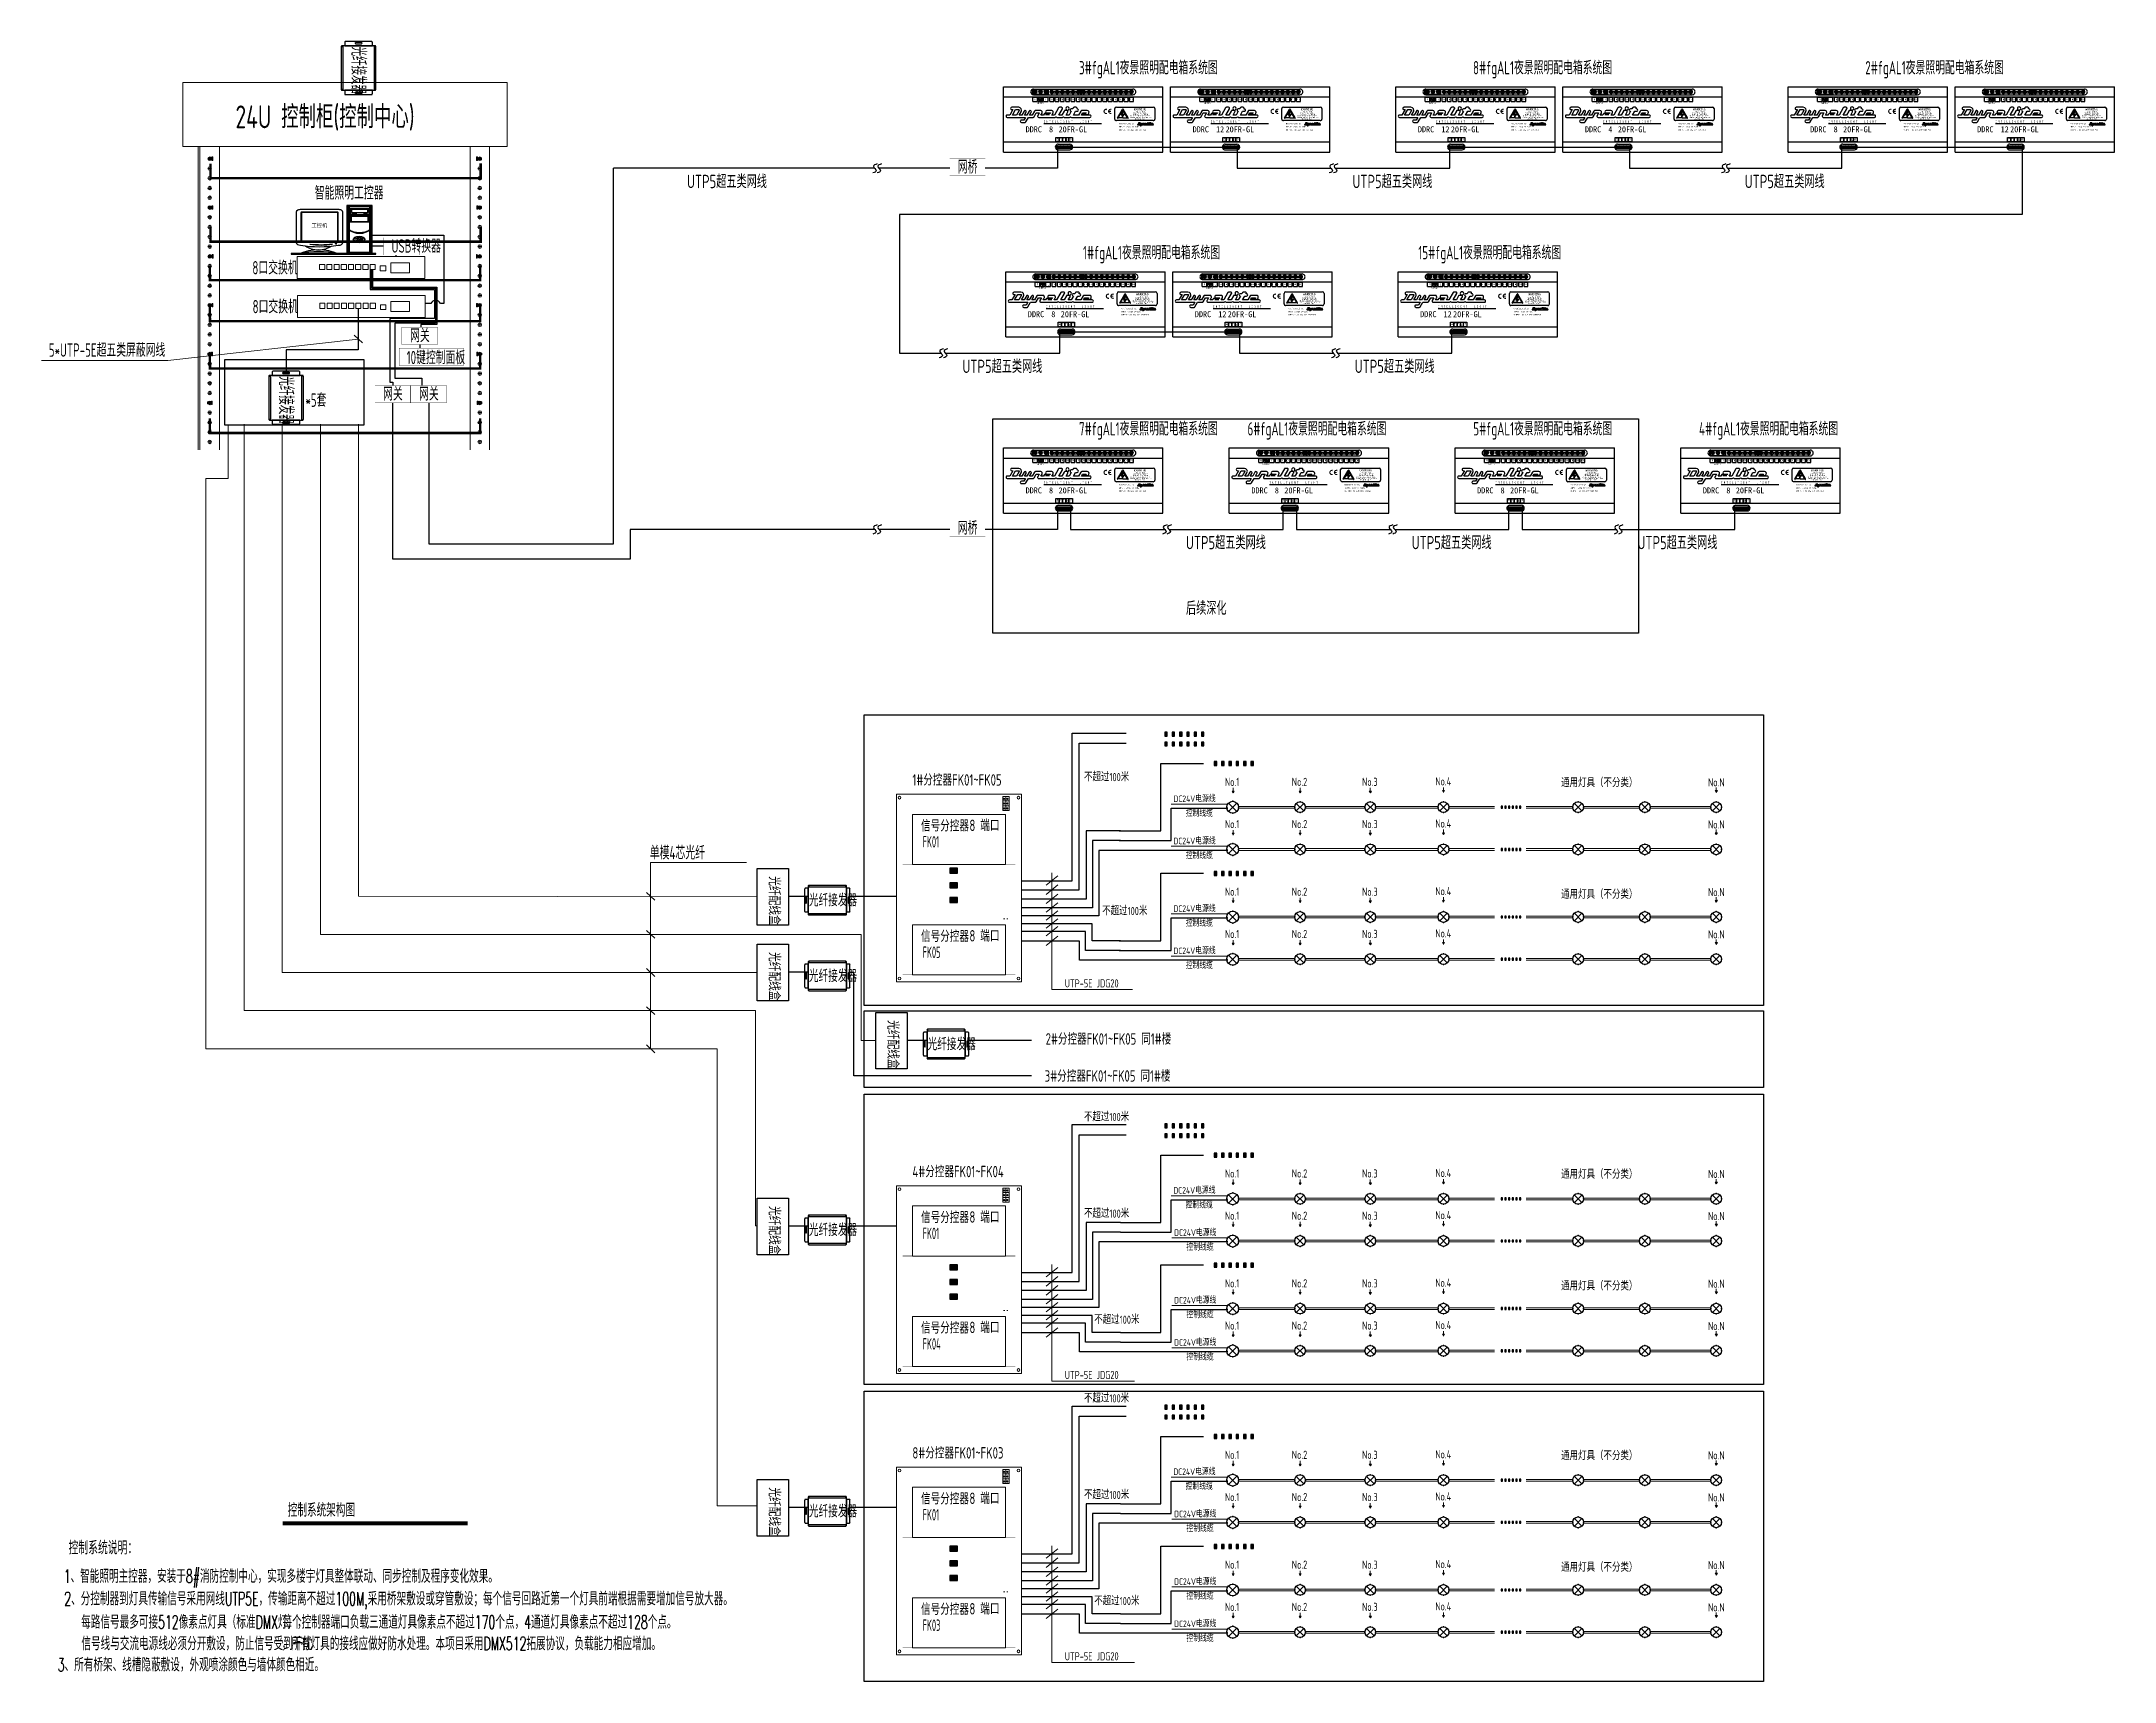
# Model space of a CAD drawing. Header units: millimetres. Extents: x -158656 to -149924, y -51573 to -51018.
# Drawn here: x -157179 to -156636, y -51573 to -51143 of the extents above; entities that cross this region are included whole.
import ezdxf
from ezdxf.enums import TextEntityAlignment as Align

# ---------------------------------------------------------------- set-up
doc = ezdxf.new("R2010")
doc.units = ezdxf.units.MM
doc.header["$MEASUREMENT"] = 0
doc.layers.get('0').update_dxf_attribs({"lineweight": 15})
for name, color, linetype, lineweight in [('0-配电系统图', 7, 'Continuous', 18), ('Cat 5e', 2, 'Continuous', 30), ('FG-说明', 7, 'Continuous', 9)]:
    doc.layers.add(name, color=color, linetype=linetype, lineweight=lineweight)
for name, color, linetype in [('220V power cable', 7, 'Continuous'), ('DEFAULT', 7, 'Continuous'), ('DMX控制', 240, 'Continuous'), ('EQUIP-照明', 3, 'Continuous'), ('EQUIP-箱柜', 3, 'Continuous'), ('FG-灯具', 3, 'Continuous'), ('GP-控制线', 4, 'Continuous'), ('kindalt-文字', 7, 'Continuous'), ('LD', 4, 'Continuous'), ('TKTEXT', 9, 'Continuous'), ('WIRING', 7, 'Continuous'), ('控制器', 7, 'Continuous'), ('灯具', 7, 'Continuous'), ('系统', 7, 'Continuous')]:
    doc.layers.add(name, color=color, linetype=linetype)
doc.styles.add('_TEL_DIM', font='SIMPLEX', dxfattribs={"width": 0.8, "height": 3.5, "bigfont": 'HZTXT'})
doc.styles.add('XD2008', font='xd-hzs.shx', dxfattribs={"width": 0.7, "bigfont": 'xd-hztxt.shx'})
doc.styles.add('工程字', font='gbenor.shx', dxfattribs={"bigfont": 'gbcbig.shx'})

# ---------------------------------------------------------------- blocks, each defined once
blk = doc.blocks.new('A$C474E1E53')
at = {"color": 1}
blk.add_lwpolyline([(0, 45), (261.6, 45), (261.6, 0), (0, 0), (0, 45)], dxfattribs=at)
for points in [[(45.8, 29), (56.3, 29), (56.3, 18.3), (45.8, 18.3)], [(60.6, 29), (71, 29), (71, 18.3), (60.6, 18.3)], [(75.3, 29), (85.8, 29), (85.8, 18.3), (75.3, 18.3)], [(90.1, 29), (100.6, 29), (100.6, 18.3), (90.1, 18.3)], [(104.8, 29), (115.3, 29), (115.3, 18.3), (104.8, 18.3)], [(119.6, 29), (130.1, 29), (130.1, 18.3), (119.6, 18.3)], [(134.4, 29), (144.9, 29), (144.9, 18.3), (134.4, 18.3)], [(149.1, 29), (159.6, 29), (159.6, 18.3), (149.1, 18.3)], [(169.9, 25.7), (181.4, 25.7), (181.4, 15.9), (169.9, 15.9)], [(191.6, 32.3), (229.9, 32.3), (229.9, 11.8), (191.6, 11.8)]]:
    blk.add_lwpolyline(points, close=True, dxfattribs=at)
blk = doc.blocks.new('A$C30542E28')
at = {"layer": '220V power cable'}
for points in [[(0, 8.77), (0, 9.37), (0.94, 9.37), (0.94, 8.77)], [(0, 7.01), (0, 7.62), (0.94, 7.62), (0.94, 7.01)], [(0, 5.25), (0, 5.86), (0.94, 5.86), (0.94, 5.25)], [(0, 3.52), (0, 4.12), (0.94, 4.12), (0.94, 3.52)], [(0, 1.76), (0, 2.36), (0.94, 2.36), (0.94, 1.76)], [(0, 0), (0, 0.6), (0.94, 0.6), (0.94, 0)]]:
    blk.add_hatch(color=256, dxfattribs=at).paths.add_polyline_path(points)
for points in [[(0, 8.77), (0.94, 8.77), (0.94, 9.37), (0, 9.37)], [(0, 7.01), (0.94, 7.01), (0.94, 7.62), (0, 7.62)], [(0, 5.25), (0.94, 5.25), (0.94, 5.86), (0, 5.86)], [(0, 3.52), (0.94, 3.52), (0.94, 4.12), (0, 4.12)], [(0, 1.76), (0.94, 1.76), (0.94, 2.36), (0, 2.36)], [(0, 0), (0.94, 0), (0.94, 0.6), (0, 0.6)]]:
    blk.add_lwpolyline(points, close=True, dxfattribs=at)
blk = doc.blocks.new('$equip$00002539')
for p, q in [((-0.35, 0.35), (0.35, -0.35)), ((0.35, 0.35), (-0.35, -0.35))]:
    blk.add_line(p, q)
at = {"const_width": 0.04}
blk.add_lwpolyline([(-0.5, 0, 1), (0.5, 0, 1), (-0.5, 0, 0.911406)], format="xyb", dxfattribs=at)
blk.add_circle((0, 0), 0.5)
for p in [(-0.5, 0), (0, 0.5), (0.5, 0), (0, -0.5)]:
    blk.add_point(p)
at = {"color": 7, "style": '_TEL_DIM', "flags": 1}
blk.add_attdef('A', text='', height=0.00002, dxfattribs=at).set_placement((0, 0), align=Align.MIDDLE_CENTER)
blk = doc.blocks.new('4')
at = {"layer": '灯具', "color": 4}
for p, q in [((794502, 299529), (794502, 299229)), ((794737, 299534), (794507, 299534)), ((794514, 299529), (794514, 299534)), ((794526, 299559), (794526, 299534)), ((794526, 299534), (794718, 299534)), ((794713, 299563), (794531, 299563)), ((794585, 299534), (794561, 299534)), ((794642, 299556), (794602, 299556)), ((794602, 299548), (794642, 299548)), ((794689, 299534), (794661, 299534)), ((794685, 299534), (794665, 299534)), ((794718, 299534), (794718, 299559)), ((794730, 299529), (794730, 299534)), ((794742, 299229), (794742, 299529)), ((794514, 299230), (794514, 299225)), ((794730, 299229), (794730, 299225)), ((794507, 299225), (794737, 299225)), ((794718, 299225), (794526, 299225)), ((794526, 299225), (794526, 299200)), ((794531, 299195), (794713, 299195)), ((794718, 299200), (794718, 299225))]:
    blk.add_line(p, q, dxfattribs=at)
for points in [[(794502, 299230), (794514, 299230), (794514, 299529), (794502, 299529)], [(794742, 299229), (794730, 299229), (794730, 299529), (794742, 299529)], [(794642, 299211), (794602, 299211)], [(794602, 299203), (794642, 299203)], [(794646, 299207), (794646, 299207)]]:
    blk.add_lwpolyline(points, dxfattribs=at)
for centre, radius, start, end in [((794507, 299529), 4.49, 90, 180), ((794531, 299559), 4.49, 90, 180), ((794602, 299552), 4.23, 89.0491, 265.7733), ((794642, 299552), 4.26, 272.9969, 80.2814), ((794713, 299559), 4.49, 0, 90), ((794737, 299529), 4.49, 0, 90), ((794507, 299229), 4.49, 180, 270), ((794737, 299229), 4.49, 270, 0), ((794531, 299200), 4.49, 180, 270), ((794602, 299207), 4.23, 89.0491, 265.7733), ((794642, 299207), 4.23, 274.1372, 91.0404), ((794713, 299200), 4.49, 270, 0)]:
    blk.add_arc(centre, radius, start, end, dxfattribs=at)
at = {"layer": '控制器', "color": 7, "style": 'XD2008', "width": 0.6}
blk.add_text('光纤接发器', height=100, rotation=90, dxfattribs=at).set_placement((794672, 299230))
blk = doc.blocks.new('A$C3DF868BB')
at = {"layer": 'WIRING', "linetype": 'Continuous', "const_width": 0.0054}
for points in [[(0.026, 0.043), (0.025, 0.043), (0.024, 0.043), (0.023, 0.043), (0.013, 0.04), (0.006, 0.033), (0.003, 0.023), (0.006, 0.013), (0.013, 0.005), (0.023, 0.003), (0.024, 0.003), (0.025, 0.003), (0.026, 0.003), (0.026, 0.007), (0.025, 0.007), (0.024, 0.007), (0.023, 0.007), (0.015, 0.009), (0.009, 0.015), (0.007, 0.023), (0.009, 0.031), (0.015, 0.037), (0.023, 0.039), (0.024, 0.039), (0.025, 0.039), (0.026, 0.038)], [(0.064, 0.043), (0.063, 0.043), (0.062, 0.043), (0.061, 0.043), (0.051, 0.04), (0.044, 0.033), (0.041, 0.023), (0.044, 0.013), (0.051, 0.006), (0.061, 0.003), (0.062, 0.003), (0.063, 0.003), (0.064, 0.003), (0.064, 0.007), (0.063, 0.007), (0.062, 0.007), (0.061, 0.007), (0.053, 0.009), (0.047, 0.015), (0.045, 0.023), (0.047, 0.031), (0.053, 0.037), (0.061, 0.039), (0.062, 0.039), (0.063, 0.039), (0.064, 0.038)], [(0.044, 0.025), (0.06, 0.025), (0.06, 0.021), (0.044, 0.021)]]:
    blk.add_lwpolyline(points, close=True, dxfattribs=at)
at = {"layer": 'WIRING'}
blk.add_solid([(0.044, 0.025), (0.06, 0.025), (0.044, 0.021), (0.06, 0.021)], dxfattribs=at)
blk = doc.blocks.new('FDASSDA')
blk.add_line((953, -483), (953, -733))
blk.add_lwpolyline([(1046, -735, 0.404431), (1076, -764), (1416, -764, 0.414214), (1446, -734), (1446, -494, 0.414214), (1416, -464), (1076, -464, 0.38143), (1047, -490, 0.38143)], format="xyb")
for points in [[(1091, -734), (1411, -734, 0.414214), (1416, -729), (1416, -499, 0.414214), (1411, -494), (1091, -494, 0.414214), (1086, -499), (1086, -729, 0.414214)], [(1091, -731), (1411, -731, 0.414214), (1413, -729), (1413, -499, 0.414214), (1411, -497), (1091, -497, 0.414214), (1089, -499), (1089, -729, 0.414214)]]:
    blk.add_lwpolyline(points, format="xyb", close=True)
blk.add_lwpolyline([(1066, -721), (1064, -721), (1064, -722), (1066, -722)], close=True)
blk.add_circle((1064, -721), 4.6)
for centre, radius, start, end in [((599, -608), 375, 340.5576, 19.4424), ((792, -608), 203, 322.1743, 37.8257), ((1099, -608), 103, 125.4092, 233.168), ((1500, -613), 470, 164.8753, 195.0426), ((1288, -623), 239, 162.9326, 198.0441), ((1460, -621), 407, 170.2796, 190.6971), ((1064, -721), 1.92, 8.5368, 351.4632)]:
    blk.add_arc(centre, radius, start, end)
blk = doc.blocks.new('电脑')
at = {"layer": 'DEFAULT', "color": 7, "extrusion": (0, 0.816497, 0.57735)}
for p, q in [((-22921, -4198, -1188), (-22933, -4191, -1197)), ((-22923, -4200, -1185), (-22918, -4203, -1181)), ((-22913, -4200, -1185), (-22918, -4197, -1189)), ((-22788, -4200, -1185), (-22783, -4197, -1189)), ((-22783, -4203, -1181), (-22778, -4200, -1185)), ((-22780, -4198, -1188), (-22768, -4191, -1197)), ((-22879, -4398, -905), (-22879, -4398, -905)), ((-22873, -4394, -910), (-22874, -4394, -910)), ((-22858, -4409, -889), (-22872, -4402, -899)), ((-22871, -4417, -878), (-22858, -4409, -889)), ((-22853, -4406, -893), (-22866, -4398, -904)), ((-22866, -4420, -873), (-22853, -4412, -884)), ((-22853, -4406, -893), (-22840, -4398, -904)), ((-22839, -4420, -874), (-22853, -4412, -884)), ((-22847, -4409, -889), (-22834, -4401, -900)), ((-22834, -4417, -878), (-22847, -4409, -889)), ((-22833, -4394, -910), (-22833, -4394, -910)), ((-22827, -4397, -906), (-22827, -4397, -906)), ((-22921, -4494, -769), (-22933, -4501, -760)), ((-22923, -4492, -772), (-22918, -4489, -776)), ((-22913, -4492, -772), (-22918, -4495, -768)), ((-22879, -4421, -872), (-22878, -4421, -872)), ((-22873, -4424, -867), (-22873, -4424, -867)), ((-22832, -4424, -868), (-22832, -4424, -868)), ((-22826, -4421, -872), (-22827, -4421, -873)), ((-22788, -4492, -772), (-22783, -4495, -768)), ((-22783, -4489, -776), (-22778, -4492, -772)), ((-22780, -4494, -769), (-22768, -4501, -760))]:
    blk.add_line(p, q, dxfattribs=at)
at = {"layer": 'DEFAULT', "color": 7, "extrusion": (0, 0.816497, 0.57735), "elevation": -4113}
for points in [[(22768, 1978), (22768, 1442), (22933, 1442), (22933, 1978)], [(22910, 1476), (22910, 1542), (22789, 1542), (22789, 1476)], [(22910, 1557), (22910, 1623), (22789, 1623), (22789, 1557)], [(22905, 1562), (22905, 1618), (22794, 1618), (22794, 1562)], [(22903, 1485), (22903, 1517), (22796, 1517), (22796, 1485)], [(22892, 1530), (22892, 1536), (22884, 1536), (22884, 1530)], [(22879, 1530), (22879, 1536), (22870, 1536), (22870, 1530)], [(22823, 1527), (22823, 1537), (22814, 1537), (22814, 1527)], [(22809, 1527), (22809, 1537), (22800, 1537), (22800, 1527)], [(23291, 1978), (23291, 1984), (22744, 1984), (22744, 1978)]]:
    blk.add_lwpolyline(points, close=True, dxfattribs=at)
for points in [[(22778, 1963), (22778, 1457, 0.414214), (22783, 1452), (22918, 1452, 0.414214), (22923, 1457), (22923, 1963, 0.414214), (22918, 1968), (22783, 1968, 0.414214)], [(22783, 1958), (22783, 1462, 0.414214), (22788, 1457), (22913, 1457, 0.414214), (22918, 1462), (22918, 1958, 0.414214), (22913, 1963), (22788, 1963, 0.414214)]]:
    blk.add_lwpolyline(points, format="xyb", close=True, dxfattribs=at)
at = {"layer": 'DEFAULT', "color": 7, "extrusion": (0, 0.816497, 0.57735)}
for centre, radius in [((22898, 1534, -4113), 2.98), ((22853, 1820, -4113), 37.9), ((22853, 1820, -4113), 32.9)]:
    blk.add_circle(centre, radius, dxfattribs=at)
for centre, radius, start, end in [((22850, 1674, -4113), 76.4, 28.3084, 151.6916), ((22850, 1651, -4113), 89.6, 41.3778, 138.6222), ((22853, 1820, -4113), 22.9, 325.9518, 35.8422), ((22853, 1820, -4113), 22.9, 235.9518, 305.8422), ((22853, 1820, -4113), 22.9, 145.9518, 215.8422), ((22853, 1820, -4113), 22.9, 55.9518, 125.8422)]:
    blk.add_arc(centre, radius, start, end, dxfattribs=at)
at = {"layer": 'DEFAULT', "color": 7, "extrusion": (0, 0.816497, 0.57735), "rotation": 270}
blk.add_blockref('FDASSDA', (23722, 2931, -4113), dxfattribs=at)

msp = doc.modelspace()

# ---------------------------------------------------------------- hatches: boundary and pattern name
for points in [[(-156866.65, -51339.39), (-156866.93, -51339.88), (-156867.22, -51339.4)], [(-156849.11, -51339.39), (-156849.39, -51339.88), (-156849.68, -51339.4)], [(-156830.7, -51339.39), (-156830.98, -51339.88), (-156831.26, -51339.4)], [(-156811.51, -51339.24), (-156811.79, -51339.73), (-156812.08, -51339.24)], [(-156740, -51339.24), (-156740.28, -51339.73), (-156740.56, -51339.24)], [(-156866.65, -51350.46), (-156866.93, -51350.95), (-156867.22, -51350.46)], [(-156849.11, -51350.46), (-156849.39, -51350.95), (-156849.68, -51350.46)], [(-156830.7, -51350.46), (-156830.98, -51350.95), (-156831.26, -51350.46)], [(-156811.51, -51350.31), (-156811.79, -51350.8), (-156812.08, -51350.31)], [(-156740, -51350.31), (-156740.28, -51350.8), (-156740.56, -51350.31)], [(-156866.65, -51368.19), (-156866.93, -51368.68), (-156867.22, -51368.2)], [(-156849.11, -51368.19), (-156849.39, -51368.68), (-156849.68, -51368.2)], [(-156830.7, -51368.19), (-156830.98, -51368.68), (-156831.26, -51368.2)], [(-156811.51, -51368.04), (-156811.79, -51368.53), (-156812.08, -51368.05)], [(-156740, -51368.04), (-156740.28, -51368.53), (-156740.56, -51368.05)], [(-156866.65, -51379.26), (-156866.93, -51379.75), (-156867.22, -51379.26)], [(-156849.11, -51379.26), (-156849.39, -51379.75), (-156849.68, -51379.26)], [(-156830.7, -51379.26), (-156830.98, -51379.75), (-156831.26, -51379.26)], [(-156811.51, -51379.11), (-156811.79, -51379.6), (-156812.08, -51379.11)], [(-156740, -51379.11), (-156740.28, -51379.6), (-156740.56, -51379.11)], [(-156866.65, -51442.07), (-156866.93, -51442.56), (-156867.22, -51442.07)], [(-156849.11, -51442.07), (-156849.39, -51442.56), (-156849.68, -51442.07)], [(-156830.7, -51442.07), (-156830.98, -51442.56), (-156831.26, -51442.07)], [(-156811.51, -51441.92), (-156811.79, -51442.41), (-156812.08, -51441.92)], [(-156740, -51441.92), (-156740.28, -51442.41), (-156740.56, -51441.92)], [(-156866.65, -51453.14), (-156866.93, -51453.63), (-156867.22, -51453.14)], [(-156849.11, -51453.14), (-156849.39, -51453.63), (-156849.68, -51453.14)], [(-156830.7, -51453.14), (-156830.98, -51453.63), (-156831.26, -51453.14)], [(-156811.51, -51452.99), (-156811.79, -51453.48), (-156812.08, -51452.99)], [(-156740, -51452.99), (-156740.28, -51453.48), (-156740.56, -51452.99)], [(-156866.65, -51470.87), (-156866.93, -51471.36), (-156867.22, -51470.87)], [(-156849.11, -51470.87), (-156849.39, -51471.36), (-156849.68, -51470.87)], [(-156830.7, -51470.87), (-156830.98, -51471.36), (-156831.26, -51470.87)], [(-156811.51, -51470.72), (-156811.79, -51471.21), (-156812.08, -51470.72)], [(-156740, -51470.72), (-156740.28, -51471.21), (-156740.56, -51470.72)], [(-156866.65, -51481.94), (-156866.93, -51482.43), (-156867.22, -51481.94)], [(-156849.11, -51481.94), (-156849.39, -51482.43), (-156849.68, -51481.94)], [(-156830.7, -51481.94), (-156830.98, -51482.43), (-156831.26, -51481.94)], [(-156811.51, -51481.79), (-156811.79, -51482.28), (-156812.08, -51481.79)], [(-156740, -51481.79), (-156740.28, -51482.28), (-156740.56, -51481.79)], [(-156811.51, -51515.68), (-156811.79, -51516.17), (-156812.08, -51515.68)], [(-156740, -51515.68), (-156740.28, -51516.17), (-156740.56, -51515.68)], [(-156866.65, -51515.83), (-156866.93, -51516.32), (-156867.22, -51515.83)], [(-156849.11, -51515.83), (-156849.39, -51516.32), (-156849.68, -51515.83)], [(-156830.7, -51515.83), (-156830.98, -51516.32), (-156831.26, -51515.83)], [(-156866.65, -51526.9), (-156866.93, -51527.39), (-156867.22, -51526.9)], [(-156849.11, -51526.9), (-156849.39, -51527.39), (-156849.68, -51526.9)], [(-156830.7, -51526.9), (-156830.98, -51527.39), (-156831.26, -51526.9)], [(-156811.51, -51526.75), (-156811.79, -51527.24), (-156812.08, -51526.75)], [(-156740, -51526.75), (-156740.28, -51527.24), (-156740.56, -51526.75)], [(-156866.65, -51544.63), (-156866.93, -51545.12), (-156867.22, -51544.64)], [(-156849.11, -51544.63), (-156849.39, -51545.12), (-156849.68, -51544.64)], [(-156830.7, -51544.63), (-156830.98, -51545.12), (-156831.26, -51544.64)], [(-156811.51, -51544.48), (-156811.79, -51544.97), (-156812.08, -51544.49)], [(-156740, -51544.48), (-156740.28, -51544.97), (-156740.56, -51544.49)], [(-156866.65, -51555.7), (-156866.93, -51556.19), (-156867.22, -51555.7)], [(-156849.11, -51555.7), (-156849.39, -51556.19), (-156849.68, -51555.7)], [(-156830.7, -51555.7), (-156830.98, -51556.19), (-156831.26, -51555.7)], [(-156811.51, -51555.55), (-156811.79, -51556.04), (-156812.08, -51555.55)], [(-156740, -51555.55), (-156740.28, -51556.04), (-156740.56, -51555.55)]]:
    msp.add_hatch(color=256).paths.add_polyline_path(points)
at = {"layer": '220V power cable'}
for points in [[(-156796.67, -51343.36), (-156796.34, -51343.36), (-156796.34, -51343.87), (-156796.67, -51343.87)], [(-156795.71, -51343.36), (-156795.38, -51343.36), (-156795.38, -51343.87), (-156795.71, -51343.87)], [(-156794.75, -51343.36), (-156794.42, -51343.36), (-156794.42, -51343.87), (-156794.75, -51343.87)], [(-156793.8, -51343.36), (-156793.47, -51343.36), (-156793.47, -51343.87), (-156793.8, -51343.87)], [(-156792.84, -51343.36), (-156792.51, -51343.36), (-156792.51, -51343.87), (-156792.84, -51343.87)], [(-156791.88, -51343.36), (-156791.55, -51343.36), (-156791.55, -51343.87), (-156791.88, -51343.87)], [(-156796.67, -51354.42), (-156796.34, -51354.42), (-156796.34, -51354.94), (-156796.67, -51354.94)], [(-156795.71, -51354.42), (-156795.38, -51354.42), (-156795.38, -51354.94), (-156795.71, -51354.94)], [(-156794.75, -51354.42), (-156794.42, -51354.42), (-156794.42, -51354.94), (-156794.75, -51354.94)], [(-156793.8, -51354.42), (-156793.47, -51354.42), (-156793.47, -51354.94), (-156793.8, -51354.94)], [(-156792.84, -51354.42), (-156792.51, -51354.42), (-156792.51, -51354.94), (-156792.84, -51354.94)], [(-156791.88, -51354.42), (-156791.55, -51354.42), (-156791.55, -51354.94), (-156791.88, -51354.94)], [(-156939.22, -51359.63), (-156939.22, -51360.95), (-156941.28, -51360.95), (-156941.28, -51359.63)], [(-156939.22, -51363.48), (-156939.22, -51364.8), (-156941.28, -51364.8), (-156941.28, -51363.48)], [(-156939.22, -51367.33), (-156939.22, -51368.65), (-156941.28, -51368.65), (-156941.28, -51367.33)], [(-156796.67, -51372.16), (-156796.34, -51372.16), (-156796.34, -51372.67), (-156796.67, -51372.67)], [(-156795.71, -51372.16), (-156795.38, -51372.16), (-156795.38, -51372.67), (-156795.71, -51372.67)], [(-156794.75, -51372.16), (-156794.42, -51372.16), (-156794.42, -51372.67), (-156794.75, -51372.67)], [(-156793.8, -51372.16), (-156793.47, -51372.16), (-156793.47, -51372.67), (-156793.8, -51372.67)], [(-156792.84, -51372.16), (-156792.51, -51372.16), (-156792.51, -51372.67), (-156792.84, -51372.67)], [(-156791.88, -51372.16), (-156791.55, -51372.16), (-156791.55, -51372.67), (-156791.88, -51372.67)], [(-156796.67, -51383.23), (-156796.34, -51383.23), (-156796.34, -51383.74), (-156796.67, -51383.74)], [(-156795.71, -51383.23), (-156795.38, -51383.23), (-156795.38, -51383.74), (-156795.71, -51383.74)], [(-156794.75, -51383.23), (-156794.42, -51383.23), (-156794.42, -51383.74), (-156794.75, -51383.74)], [(-156793.8, -51383.23), (-156793.47, -51383.23), (-156793.47, -51383.74), (-156793.8, -51383.74)], [(-156792.84, -51383.23), (-156792.51, -51383.23), (-156792.51, -51383.74), (-156792.84, -51383.74)], [(-156791.88, -51383.23), (-156791.55, -51383.23), (-156791.55, -51383.74), (-156791.88, -51383.74)], [(-156796.67, -51446.03), (-156796.34, -51446.03), (-156796.34, -51446.55), (-156796.67, -51446.55)], [(-156795.71, -51446.03), (-156795.38, -51446.03), (-156795.38, -51446.55), (-156795.71, -51446.55)], [(-156794.75, -51446.03), (-156794.42, -51446.03), (-156794.42, -51446.55), (-156794.75, -51446.55)], [(-156793.8, -51446.03), (-156793.47, -51446.03), (-156793.47, -51446.55), (-156793.8, -51446.55)], [(-156792.84, -51446.03), (-156792.51, -51446.03), (-156792.51, -51446.55), (-156792.84, -51446.55)], [(-156791.88, -51446.03), (-156791.55, -51446.03), (-156791.55, -51446.55), (-156791.88, -51446.55)], [(-156796.67, -51457.1), (-156796.34, -51457.1), (-156796.34, -51457.61), (-156796.67, -51457.61)], [(-156795.71, -51457.1), (-156795.38, -51457.1), (-156795.38, -51457.61), (-156795.71, -51457.61)], [(-156794.75, -51457.1), (-156794.42, -51457.1), (-156794.42, -51457.61), (-156794.75, -51457.61)], [(-156793.8, -51457.1), (-156793.47, -51457.1), (-156793.47, -51457.61), (-156793.8, -51457.61)], [(-156792.84, -51457.1), (-156792.51, -51457.1), (-156792.51, -51457.61), (-156792.84, -51457.61)], [(-156791.88, -51457.1), (-156791.55, -51457.1), (-156791.55, -51457.61), (-156791.88, -51457.61)], [(-156939.22, -51463.62), (-156939.22, -51464.94), (-156941.28, -51464.94), (-156941.28, -51463.62)], [(-156939.22, -51467.47), (-156939.22, -51468.79), (-156941.28, -51468.79), (-156941.28, -51467.47)], [(-156939.22, -51471.32), (-156939.22, -51472.64), (-156941.28, -51472.64), (-156941.28, -51471.32)], [(-156796.67, -51474.83), (-156796.34, -51474.83), (-156796.34, -51475.35), (-156796.67, -51475.35)], [(-156795.71, -51474.83), (-156795.38, -51474.83), (-156795.38, -51475.35), (-156795.71, -51475.35)], [(-156794.75, -51474.83), (-156794.42, -51474.83), (-156794.42, -51475.35), (-156794.75, -51475.35)], [(-156793.8, -51474.83), (-156793.47, -51474.83), (-156793.47, -51475.35), (-156793.8, -51475.35)], [(-156792.84, -51474.83), (-156792.51, -51474.83), (-156792.51, -51475.35), (-156792.84, -51475.35)], [(-156791.88, -51474.83), (-156791.55, -51474.83), (-156791.55, -51475.35), (-156791.88, -51475.35)], [(-156796.67, -51485.9), (-156796.34, -51485.9), (-156796.34, -51486.42), (-156796.67, -51486.42)], [(-156795.71, -51485.9), (-156795.38, -51485.9), (-156795.38, -51486.42), (-156795.71, -51486.42)], [(-156794.75, -51485.9), (-156794.42, -51485.9), (-156794.42, -51486.42), (-156794.75, -51486.42)], [(-156793.8, -51485.9), (-156793.47, -51485.9), (-156793.47, -51486.42), (-156793.8, -51486.42)], [(-156792.84, -51485.9), (-156792.51, -51485.9), (-156792.51, -51486.42), (-156792.84, -51486.42)], [(-156791.88, -51485.9), (-156791.55, -51485.9), (-156791.55, -51486.42), (-156791.88, -51486.42)], [(-156796.67, -51519.8), (-156796.34, -51519.8), (-156796.34, -51520.31), (-156796.67, -51520.31)], [(-156795.71, -51519.8), (-156795.38, -51519.8), (-156795.38, -51520.31), (-156795.71, -51520.31)], [(-156794.75, -51519.8), (-156794.42, -51519.8), (-156794.42, -51520.31), (-156794.75, -51520.31)], [(-156793.8, -51519.8), (-156793.47, -51519.8), (-156793.47, -51520.31), (-156793.8, -51520.31)], [(-156792.84, -51519.8), (-156792.51, -51519.8), (-156792.51, -51520.31), (-156792.84, -51520.31)], [(-156791.88, -51519.8), (-156791.55, -51519.8), (-156791.55, -51520.31), (-156791.88, -51520.31)], [(-156796.67, -51530.86), (-156796.34, -51530.86), (-156796.34, -51531.38), (-156796.67, -51531.38)], [(-156795.71, -51530.86), (-156795.38, -51530.86), (-156795.38, -51531.38), (-156795.71, -51531.38)], [(-156794.75, -51530.86), (-156794.42, -51530.86), (-156794.42, -51531.38), (-156794.75, -51531.38)], [(-156793.8, -51530.86), (-156793.47, -51530.86), (-156793.47, -51531.38), (-156793.8, -51531.38)], [(-156792.84, -51530.86), (-156792.51, -51530.86), (-156792.51, -51531.38), (-156792.84, -51531.38)], [(-156791.88, -51530.86), (-156791.55, -51530.86), (-156791.55, -51531.38), (-156791.88, -51531.38)], [(-156939.22, -51537.38), (-156939.22, -51538.7), (-156941.28, -51538.7), (-156941.28, -51537.38)], [(-156939.22, -51541.23), (-156939.22, -51542.55), (-156941.28, -51542.55), (-156941.28, -51541.23)], [(-156939.22, -51545.08), (-156939.22, -51546.4), (-156941.28, -51546.4), (-156941.28, -51545.08)], [(-156796.67, -51548.6), (-156796.34, -51548.6), (-156796.34, -51549.11), (-156796.67, -51549.11)], [(-156795.71, -51548.6), (-156795.38, -51548.6), (-156795.38, -51549.11), (-156795.71, -51549.11)], [(-156794.75, -51548.6), (-156794.42, -51548.6), (-156794.42, -51549.11), (-156794.75, -51549.11)], [(-156793.8, -51548.6), (-156793.47, -51548.6), (-156793.47, -51549.11), (-156793.8, -51549.11)], [(-156792.84, -51548.6), (-156792.51, -51548.6), (-156792.51, -51549.11), (-156792.84, -51549.11)], [(-156791.88, -51548.6), (-156791.55, -51548.6), (-156791.55, -51549.11), (-156791.88, -51549.11)], [(-156796.67, -51559.67), (-156796.34, -51559.67), (-156796.34, -51560.18), (-156796.67, -51560.18)], [(-156795.71, -51559.67), (-156795.38, -51559.67), (-156795.38, -51560.18), (-156795.71, -51560.18)], [(-156794.75, -51559.67), (-156794.42, -51559.67), (-156794.42, -51560.18), (-156794.75, -51560.18)], [(-156793.8, -51559.67), (-156793.47, -51559.67), (-156793.47, -51560.18), (-156793.8, -51560.18)], [(-156792.84, -51559.67), (-156792.51, -51559.67), (-156792.51, -51560.18), (-156792.84, -51560.18)], [(-156791.88, -51559.67), (-156791.55, -51559.67), (-156791.55, -51560.18), (-156791.88, -51560.18)]]:
    msp.add_hatch(color=256, dxfattribs=at).paths.add_polyline_path(points)
at = {"layer": 'TKTEXT'}
h = msp.add_hatch(color=0, dxfattribs=at)
edge = h.paths.add_edge_path()
edge.add_ellipse((-156897.18, -51162.93), major_axis=(-0.0006, 0.0983), ratio=1, start_angle=59.6673, end_angle=179.4991)
edge.add_line((-156897.18, -51163.03), (-156895.87, -51163.03))
edge.add_line((-156895.87, -51163.03), (-156894.56, -51163.03))
edge.add_ellipse((-156894.56, -51162.93), major_axis=(0.0002, 0.0983), ratio=1, start_angle=180.276, end_angle=300.1077)
edge.add_line((-156894.47, -51162.88), (-156895.78, -51160.61))
edge.add_ellipse((-156895.87, -51160.66), major_axis=(0, 0.0983), ratio=1, start_angle=-60, end_angle=60)
edge.add_line((-156895.95, -51160.61), (-156897.26, -51162.88))
h.paths.add_polyline_path([(-156895.87, -51160.77), (-156894.66, -51162.87), (-156895.87, -51162.87), (-156897.08, -51162.87)], flags=16)
h.paths.add_polyline_path([(-156895.99, -51161.25), (-156895.69, -51161.25), (-156896.11, -51162.02), (-156895.46, -51161.92), (-156895.96, -51162.6), (-156895.89, -51162.6), (-156896.07, -51162.79), (-156896.11, -51162.6), (-156896.03, -51162.6), (-156895.7, -51162.1), (-156896.31, -51162.18)], flags=0)
h = msp.add_hatch(color=0, dxfattribs=at)
edge = h.paths.add_edge_path()
edge.add_ellipse((-156853.39, -51162.93), major_axis=(-0.0006, 0.0983), ratio=1, start_angle=59.6673, end_angle=179.4991)
edge.add_line((-156853.39, -51163.03), (-156852.08, -51163.03))
edge.add_line((-156852.08, -51163.03), (-156850.77, -51163.03))
edge.add_ellipse((-156850.77, -51162.93), major_axis=(0.0002, 0.0983), ratio=1, start_angle=180.276, end_angle=300.1077)
edge.add_line((-156850.68, -51162.88), (-156851.99, -51160.61))
edge.add_ellipse((-156852.08, -51160.66), major_axis=(0, 0.0983), ratio=1, start_angle=-60, end_angle=60)
edge.add_line((-156852.16, -51160.61), (-156853.47, -51162.88))
h.paths.add_polyline_path([(-156852.08, -51160.77), (-156850.87, -51162.87), (-156852.08, -51162.87), (-156853.29, -51162.87)], flags=16)
h.paths.add_polyline_path([(-156852.19, -51161.25), (-156851.9, -51161.25), (-156852.32, -51162.02), (-156851.67, -51161.92), (-156852.17, -51162.6), (-156852.1, -51162.6), (-156852.28, -51162.79), (-156852.32, -51162.6), (-156852.24, -51162.6), (-156851.91, -51162.1), (-156852.52, -51162.18)], flags=0)
h = msp.add_hatch(color=0, dxfattribs=at)
edge = h.paths.add_edge_path()
edge.add_ellipse((-156794.33, -51162.93), major_axis=(-0.0006, 0.0983), ratio=1, start_angle=59.6673, end_angle=179.4991)
edge.add_line((-156794.33, -51163.03), (-156793.02, -51163.03))
edge.add_line((-156793.02, -51163.03), (-156791.7, -51163.03))
edge.add_ellipse((-156791.7, -51162.93), major_axis=(0.0002, 0.0983), ratio=1, start_angle=180.276, end_angle=300.1077)
edge.add_line((-156791.62, -51162.88), (-156792.93, -51160.61))
edge.add_ellipse((-156793.02, -51160.66), major_axis=(0, 0.0983), ratio=1, start_angle=-60, end_angle=60)
edge.add_line((-156793.1, -51160.61), (-156794.41, -51162.88))
h.paths.add_polyline_path([(-156793.02, -51160.77), (-156791.81, -51162.87), (-156793.02, -51162.87), (-156794.22, -51162.87)], flags=16)
h.paths.add_polyline_path([(-156793.13, -51161.25), (-156792.84, -51161.25), (-156793.25, -51162.02), (-156792.61, -51161.92), (-156793.11, -51162.6), (-156793.04, -51162.6), (-156793.21, -51162.79), (-156793.25, -51162.6), (-156793.17, -51162.6), (-156792.85, -51162.1), (-156793.46, -51162.18)], flags=0)
h = msp.add_hatch(color=0, dxfattribs=at)
edge = h.paths.add_edge_path()
edge.add_ellipse((-156750.54, -51162.93), major_axis=(-0.0006, 0.0983), ratio=1, start_angle=59.6673, end_angle=179.4991)
edge.add_line((-156750.54, -51163.03), (-156749.23, -51163.03))
edge.add_line((-156749.23, -51163.03), (-156747.91, -51163.03))
edge.add_ellipse((-156747.91, -51162.93), major_axis=(0.0002, 0.0983), ratio=1, start_angle=180.276, end_angle=300.1077)
edge.add_line((-156747.83, -51162.88), (-156749.14, -51160.61))
edge.add_ellipse((-156749.23, -51160.66), major_axis=(0, 0.0983), ratio=1, start_angle=-60, end_angle=60)
edge.add_line((-156749.31, -51160.61), (-156750.62, -51162.88))
h.paths.add_polyline_path([(-156749.23, -51160.77), (-156748.02, -51162.87), (-156749.23, -51162.87), (-156750.43, -51162.87)], flags=16)
h.paths.add_polyline_path([(-156749.34, -51161.25), (-156749.05, -51161.25), (-156749.46, -51162.02), (-156748.82, -51161.92), (-156749.32, -51162.6), (-156749.25, -51162.6), (-156749.42, -51162.79), (-156749.46, -51162.6), (-156749.38, -51162.6), (-156749.06, -51162.1), (-156749.67, -51162.18)], flags=0)
h = msp.add_hatch(color=0, dxfattribs=at)
edge = h.paths.add_edge_path()
edge.add_ellipse((-156691.47, -51162.93), major_axis=(-0.0006, 0.0983), ratio=1, start_angle=59.6673, end_angle=179.4991)
edge.add_line((-156691.47, -51163.03), (-156690.16, -51163.03))
edge.add_line((-156690.16, -51163.03), (-156688.85, -51163.03))
edge.add_ellipse((-156688.85, -51162.93), major_axis=(0.0002, 0.0983), ratio=1, start_angle=180.276, end_angle=300.1077)
edge.add_line((-156688.77, -51162.88), (-156690.08, -51160.61))
edge.add_ellipse((-156690.16, -51160.66), major_axis=(0, 0.0983), ratio=1, start_angle=-60, end_angle=60)
edge.add_line((-156690.25, -51160.61), (-156691.56, -51162.88))
h.paths.add_polyline_path([(-156690.16, -51160.77), (-156688.95, -51162.87), (-156690.16, -51162.87), (-156691.37, -51162.87)], flags=16)
h.paths.add_polyline_path([(-156690.28, -51161.25), (-156689.99, -51161.25), (-156690.4, -51162.02), (-156689.75, -51161.92), (-156690.25, -51162.6), (-156690.19, -51162.6), (-156690.36, -51162.79), (-156690.4, -51162.6), (-156690.32, -51162.6), (-156690, -51162.1), (-156690.6, -51162.18)], flags=0)
h = msp.add_hatch(color=0, dxfattribs=at)
edge = h.paths.add_edge_path()
edge.add_ellipse((-156647.68, -51162.93), major_axis=(-0.0006, 0.0983), ratio=1, start_angle=59.6673, end_angle=179.4991)
edge.add_line((-156647.68, -51163.03), (-156646.37, -51163.03))
edge.add_line((-156646.37, -51163.03), (-156645.06, -51163.03))
edge.add_ellipse((-156645.06, -51162.93), major_axis=(0.0002, 0.0983), ratio=1, start_angle=180.276, end_angle=300.1077)
edge.add_line((-156644.98, -51162.88), (-156646.29, -51160.61))
edge.add_ellipse((-156646.37, -51160.66), major_axis=(0, 0.0983), ratio=1, start_angle=-60, end_angle=60)
edge.add_line((-156646.46, -51160.61), (-156647.77, -51162.88))
h.paths.add_polyline_path([(-156646.37, -51160.77), (-156645.16, -51162.87), (-156646.37, -51162.87), (-156647.58, -51162.87)], flags=16)
h.paths.add_polyline_path([(-156646.49, -51161.25), (-156646.2, -51161.25), (-156646.61, -51162.02), (-156645.96, -51161.92), (-156646.46, -51162.6), (-156646.4, -51162.6), (-156646.57, -51162.79), (-156646.61, -51162.6), (-156646.53, -51162.6), (-156646.21, -51162.1), (-156646.81, -51162.18)], flags=0)
h = msp.add_hatch(color=0, dxfattribs=at)
edge = h.paths.add_edge_path()
edge.add_ellipse((-156896.59, -51211.4), major_axis=(-0.0006, 0.0983), ratio=1, start_angle=59.6673, end_angle=179.4991)
edge.add_line((-156896.59, -51211.5), (-156895.28, -51211.5))
edge.add_line((-156895.28, -51211.5), (-156893.97, -51211.5))
edge.add_ellipse((-156893.97, -51211.4), major_axis=(0.0002, 0.0983), ratio=1, start_angle=180.276, end_angle=300.1077)
edge.add_line((-156893.88, -51211.35), (-156895.19, -51209.08))
edge.add_ellipse((-156895.28, -51209.13), major_axis=(0, 0.0983), ratio=1, start_angle=-60, end_angle=60)
edge.add_line((-156895.36, -51209.08), (-156896.67, -51211.35))
h.paths.add_polyline_path([(-156895.28, -51209.24), (-156894.07, -51211.34), (-156895.28, -51211.34), (-156896.49, -51211.34)], flags=16)
h.paths.add_polyline_path([(-156895.39, -51209.72), (-156895.1, -51209.72), (-156895.52, -51210.49), (-156894.87, -51210.39), (-156895.37, -51211.07), (-156895.3, -51211.07), (-156895.48, -51211.26), (-156895.52, -51211.07), (-156895.44, -51211.07), (-156895.11, -51210.57), (-156895.72, -51210.65)], flags=0)
h = msp.add_hatch(color=0, dxfattribs=at)
edge = h.paths.add_edge_path()
edge.add_ellipse((-156852.8, -51211.4), major_axis=(-0.0006, 0.0983), ratio=1, start_angle=59.6673, end_angle=179.4991)
edge.add_line((-156852.8, -51211.5), (-156851.49, -51211.5))
edge.add_line((-156851.49, -51211.5), (-156850.18, -51211.5))
edge.add_ellipse((-156850.18, -51211.4), major_axis=(0.0002, 0.0983), ratio=1, start_angle=180.276, end_angle=300.1077)
edge.add_line((-156850.09, -51211.35), (-156851.4, -51209.08))
edge.add_ellipse((-156851.49, -51209.13), major_axis=(0, 0.0983), ratio=1, start_angle=-60, end_angle=60)
edge.add_line((-156851.57, -51209.08), (-156852.88, -51211.35))
h.paths.add_polyline_path([(-156851.49, -51209.24), (-156850.28, -51211.34), (-156851.49, -51211.34), (-156852.7, -51211.34)], flags=16)
h.paths.add_polyline_path([(-156851.6, -51209.72), (-156851.31, -51209.72), (-156851.73, -51210.49), (-156851.08, -51210.39), (-156851.58, -51211.07), (-156851.51, -51211.07), (-156851.69, -51211.26), (-156851.73, -51211.07), (-156851.64, -51211.07), (-156851.32, -51210.57), (-156851.93, -51210.65)], flags=0)
h = msp.add_hatch(color=0, dxfattribs=at)
edge = h.paths.add_edge_path()
edge.add_ellipse((-156793.74, -51211.4), major_axis=(-0.0006, 0.0983), ratio=1, start_angle=59.6673, end_angle=179.4991)
edge.add_line((-156793.74, -51211.5), (-156792.43, -51211.5))
edge.add_line((-156792.43, -51211.5), (-156791.11, -51211.5))
edge.add_ellipse((-156791.11, -51211.4), major_axis=(0.0002, 0.0983), ratio=1, start_angle=180.276, end_angle=300.1077)
edge.add_line((-156791.03, -51211.35), (-156792.34, -51209.08))
edge.add_ellipse((-156792.43, -51209.13), major_axis=(0, 0.0983), ratio=1, start_angle=-60, end_angle=60)
edge.add_line((-156792.51, -51209.08), (-156793.82, -51211.35))
h.paths.add_polyline_path([(-156792.43, -51209.24), (-156791.22, -51211.34), (-156792.43, -51211.34), (-156793.63, -51211.34)], flags=16)
h.paths.add_polyline_path([(-156792.54, -51209.72), (-156792.25, -51209.72), (-156792.66, -51210.49), (-156792.02, -51210.39), (-156792.52, -51211.07), (-156792.45, -51211.07), (-156792.62, -51211.26), (-156792.66, -51211.07), (-156792.58, -51211.07), (-156792.26, -51210.57), (-156792.87, -51210.65)], flags=0)
h = msp.add_hatch(color=0, dxfattribs=at)
edge = h.paths.add_edge_path()
edge.add_ellipse((-156897.18, -51257.6), major_axis=(-0.0006, 0.0983), ratio=1, start_angle=59.6673, end_angle=179.4991)
edge.add_line((-156897.18, -51257.7), (-156895.87, -51257.7))
edge.add_line((-156895.87, -51257.7), (-156894.56, -51257.7))
edge.add_ellipse((-156894.56, -51257.6), major_axis=(0.0002, 0.0983), ratio=1, start_angle=180.276, end_angle=300.1077)
edge.add_line((-156894.47, -51257.55), (-156895.78, -51255.28))
edge.add_ellipse((-156895.87, -51255.33), major_axis=(0, 0.0983), ratio=1, start_angle=-60, end_angle=60)
edge.add_line((-156895.95, -51255.28), (-156897.26, -51257.55))
h.paths.add_polyline_path([(-156895.87, -51255.44), (-156894.66, -51257.54), (-156895.87, -51257.54), (-156897.08, -51257.54)], flags=16)
h.paths.add_polyline_path([(-156895.99, -51255.92), (-156895.69, -51255.92), (-156896.11, -51256.69), (-156895.46, -51256.59), (-156895.96, -51257.27), (-156895.89, -51257.27), (-156896.07, -51257.46), (-156896.11, -51257.27), (-156896.03, -51257.27), (-156895.7, -51256.77), (-156896.31, -51256.85)], flags=0)
h = msp.add_hatch(color=0, dxfattribs=at)
edge = h.paths.add_edge_path()
edge.add_ellipse((-156837.99, -51257.6), major_axis=(-0.0006, 0.0983), ratio=1, start_angle=59.6673, end_angle=179.4991)
edge.add_line((-156837.99, -51257.7), (-156836.67, -51257.7))
edge.add_line((-156836.67, -51257.7), (-156835.36, -51257.7))
edge.add_ellipse((-156835.36, -51257.6), major_axis=(0.0002, 0.0983), ratio=1, start_angle=180.276, end_angle=300.1077)
edge.add_line((-156835.28, -51257.55), (-156836.59, -51255.28))
edge.add_ellipse((-156836.67, -51255.33), major_axis=(0, 0.0983), ratio=1, start_angle=-60, end_angle=60)
edge.add_line((-156836.76, -51255.28), (-156838.07, -51257.55))
h.paths.add_polyline_path([(-156836.67, -51255.44), (-156835.46, -51257.54), (-156836.67, -51257.54), (-156837.88, -51257.54)], flags=16)
h.paths.add_polyline_path([(-156836.79, -51255.92), (-156836.5, -51255.92), (-156836.91, -51256.69), (-156836.26, -51256.59), (-156836.76, -51257.27), (-156836.7, -51257.27), (-156836.87, -51257.46), (-156836.91, -51257.27), (-156836.83, -51257.27), (-156836.51, -51256.77), (-156837.12, -51256.85)], flags=0)
h = msp.add_hatch(color=0, dxfattribs=at)
edge = h.paths.add_edge_path()
edge.add_ellipse((-156778.79, -51257.6), major_axis=(-0.0006, 0.0983), ratio=1, start_angle=59.6673, end_angle=179.4991)
edge.add_line((-156778.79, -51257.7), (-156777.48, -51257.7))
edge.add_line((-156777.48, -51257.7), (-156776.17, -51257.7))
edge.add_ellipse((-156776.17, -51257.6), major_axis=(0.0002, 0.0983), ratio=1, start_angle=180.276, end_angle=300.1077)
edge.add_line((-156776.08, -51257.55), (-156777.4, -51255.28))
edge.add_ellipse((-156777.48, -51255.33), major_axis=(0, 0.0983), ratio=1, start_angle=-60, end_angle=60)
edge.add_line((-156777.57, -51255.28), (-156778.88, -51257.55))
h.paths.add_polyline_path([(-156777.48, -51255.44), (-156776.27, -51257.54), (-156777.48, -51257.54), (-156778.69, -51257.54)], flags=16)
h.paths.add_polyline_path([(-156777.6, -51255.92), (-156777.31, -51255.92), (-156777.72, -51256.69), (-156777.07, -51256.59), (-156777.57, -51257.27), (-156777.5, -51257.27), (-156777.68, -51257.46), (-156777.72, -51257.27), (-156777.64, -51257.27), (-156777.31, -51256.77), (-156777.92, -51256.85)], flags=0)
h = msp.add_hatch(color=0, dxfattribs=at)
edge = h.paths.add_edge_path()
edge.add_ellipse((-156719.6, -51257.6), major_axis=(-0.0006, 0.0983), ratio=1, start_angle=59.6673, end_angle=179.4991)
edge.add_line((-156719.6, -51257.7), (-156718.29, -51257.7))
edge.add_line((-156718.29, -51257.7), (-156716.97, -51257.7))
edge.add_ellipse((-156716.98, -51257.6), major_axis=(0.0002, 0.0983), ratio=1, start_angle=180.276, end_angle=300.1077)
edge.add_line((-156716.89, -51257.55), (-156718.2, -51255.28))
edge.add_ellipse((-156718.29, -51255.33), major_axis=(0, 0.0983), ratio=1, start_angle=-60, end_angle=60)
edge.add_line((-156718.37, -51255.28), (-156719.68, -51257.55))
h.paths.add_polyline_path([(-156718.29, -51255.44), (-156717.08, -51257.54), (-156718.29, -51257.54), (-156719.5, -51257.54)], flags=16)
h.paths.add_polyline_path([(-156718.4, -51255.92), (-156718.11, -51255.92), (-156718.53, -51256.69), (-156717.88, -51256.59), (-156718.38, -51257.27), (-156718.31, -51257.27), (-156718.48, -51257.46), (-156718.53, -51257.27), (-156718.44, -51257.27), (-156718.12, -51256.77), (-156718.73, -51256.85)], flags=0)

# ---------------------------------------------------------------- linework, layer by layer
at = {"color": 3}
for p, q in [((-157137.85, -51170.36), (-157137.85, -51249.95)), ((-157132.73, -51170.36), (-157132.73, -51249.95)), ((-157067.03, -51170.36), (-157067.03, -51249.95)), ((-157061.91, -51170.36), (-157061.91, -51249.95))]:
    msp.add_line(p, q, dxfattribs=at)
at = {"color": 1}
for p, q in [((-157135.69, -51173.35), (-157134.46, -51173.35)), ((-157135.69, -51173.35), (-157135.69, -51173.86)), ((-157135.69, -51173.35), (-157135.38, -51173.61)), ((-157134.87, -51173.61), (-157134.46, -51173.27)), ((-157134.56, -51173.35), (-157134.56, -51173.86)), ((-157064.89, -51173.61), (-157065.3, -51173.27)), ((-157064.07, -51173.35), (-157065.3, -51173.35)), ((-157065.2, -51173.35), (-157065.2, -51173.86)), ((-157064.07, -51173.35), (-157064.38, -51173.61)), ((-157064.07, -51173.35), (-157064.07, -51173.86)), ((-157135.38, -51173.61), (-157135.69, -51173.86)), ((-157135.69, -51173.86), (-157134.46, -51173.86)), ((-157134.87, -51173.61), (-157134.46, -51173.95)), ((-157064.89, -51173.61), (-157065.3, -51173.95)), ((-157064.07, -51173.86), (-157065.3, -51173.86)), ((-157064.38, -51173.61), (-157064.07, -51173.86)), ((-157135.73, -51186.15), (-157134.5, -51186.15)), ((-157135.73, -51186.15), (-157135.73, -51186.66)), ((-157135.73, -51186.15), (-157135.42, -51186.41)), ((-157135.42, -51186.41), (-157135.73, -51186.66)), ((-157135.73, -51186.66), (-157134.5, -51186.66)), ((-157134.91, -51186.41), (-157134.5, -51186.07)), ((-157134.91, -51186.41), (-157134.5, -51186.75)), ((-157134.6, -51186.15), (-157134.6, -51186.66)), ((-157064.86, -51186.41), (-157065.26, -51186.07)), ((-157064.03, -51186.15), (-157065.26, -51186.15)), ((-157064.86, -51186.41), (-157065.26, -51186.75)), ((-157064.03, -51186.66), (-157065.26, -51186.66)), ((-157065.16, -51186.15), (-157065.16, -51186.66)), ((-157064.03, -51186.15), (-157064.34, -51186.41)), ((-157064.34, -51186.41), (-157064.03, -51186.66)), ((-157064.03, -51186.15), (-157064.03, -51186.66)), ((-157135.64, -51198.95), (-157134.41, -51198.95)), ((-157135.64, -51198.95), (-157135.64, -51199.46)), ((-157135.64, -51198.95), (-157135.33, -51199.21)), ((-157135.33, -51199.21), (-157135.64, -51199.46)), ((-157135.64, -51199.46), (-157134.41, -51199.46)), ((-157134.82, -51199.21), (-157134.41, -51198.87)), ((-157134.82, -51199.21), (-157134.41, -51199.55)), ((-157134.51, -51198.95), (-157134.51, -51199.46)), ((-157064.95, -51199.21), (-157065.36, -51198.87)), ((-157064.13, -51198.95), (-157065.36, -51198.95)), ((-157064.95, -51199.21), (-157065.36, -51199.55)), ((-157064.13, -51199.46), (-157065.36, -51199.46)), ((-157065.26, -51198.95), (-157065.26, -51199.46)), ((-157064.13, -51198.95), (-157064.44, -51199.21)), ((-157064.44, -51199.21), (-157064.13, -51199.46)), ((-157064.13, -51198.95), (-157064.13, -51199.46)), ((-157135.66, -51211.75), (-157134.43, -51211.75)), ((-157135.66, -51211.75), (-157135.66, -51212.26)), ((-157135.66, -51211.75), (-157135.35, -51212.01)), ((-157135.35, -51212.01), (-157135.66, -51212.26)), ((-157135.66, -51212.26), (-157134.43, -51212.26)), ((-157134.84, -51212.01), (-157134.43, -51211.67)), ((-157134.84, -51212.01), (-157134.43, -51212.35)), ((-157134.53, -51211.75), (-157134.53, -51212.26)), ((-157064.93, -51212.01), (-157065.34, -51211.67)), ((-157064.11, -51211.75), (-157065.34, -51211.75)), ((-157064.93, -51212.01), (-157065.34, -51212.35)), ((-157064.11, -51212.26), (-157065.34, -51212.26)), ((-157064.11, -51211.75), (-157064.42, -51212.01)), ((-157064.42, -51212.01), (-157064.11, -51212.26)), ((-157064.11, -51211.75), (-157064.11, -51212.26)), ((-157135.78, -51224.55), (-157134.56, -51224.55)), ((-157135.78, -51224.55), (-157135.78, -51225.06)), ((-157135.78, -51224.55), (-157135.48, -51224.81)), ((-157135.48, -51224.81), (-157135.78, -51225.06)), ((-157135.78, -51225.06), (-157134.56, -51225.06)), ((-157134.96, -51224.81), (-157134.56, -51224.47)), ((-157134.96, -51224.81), (-157134.56, -51225.15)), ((-157134.66, -51224.55), (-157134.66, -51225.06)), ((-157064.8, -51224.81), (-157065.21, -51224.47)), ((-157063.98, -51224.55), (-157065.21, -51224.55)), ((-157064.8, -51224.81), (-157065.21, -51225.15)), ((-157063.98, -51225.06), (-157065.21, -51225.06)), ((-157065.11, -51224.55), (-157065.11, -51225.06)), ((-157063.98, -51224.55), (-157064.29, -51224.81)), ((-157064.29, -51224.81), (-157063.98, -51225.06)), ((-157063.98, -51224.55), (-157063.98, -51225.06)), ((-157135.86, -51237.35), (-157134.63, -51237.35)), ((-157135.86, -51237.35), (-157135.86, -51237.86)), ((-157135.86, -51237.35), (-157135.55, -51237.61)), ((-157135.55, -51237.61), (-157135.86, -51237.86)), ((-157135.86, -51237.86), (-157134.63, -51237.86)), ((-157135.04, -51237.61), (-157134.63, -51237.27)), ((-157135.04, -51237.61), (-157134.63, -51237.95)), ((-157134.73, -51237.35), (-157134.73, -51237.86)), ((-157064.73, -51237.61), (-157065.14, -51237.27)), ((-157063.91, -51237.35), (-157065.14, -51237.35)), ((-157064.73, -51237.61), (-157065.14, -51237.95)), ((-157063.91, -51237.86), (-157065.14, -51237.86)), ((-157065.04, -51237.35), (-157065.04, -51237.86)), ((-157063.91, -51237.35), (-157064.22, -51237.61)), ((-157064.22, -51237.61), (-157063.91, -51237.86)), ((-157063.91, -51237.35), (-157063.91, -51237.86))]:
    msp.add_line(p, q, dxfattribs=at)
for p, q in [((-157135.29, -51173.13), (-157135.29, -51174.09)), ((-157064.47, -51173.13), (-157064.47, -51174.09)), ((-157135.77, -51173.61), (-157134.81, -51173.61)), ((-157135.77, -51176.17), (-157134.81, -51176.17)), ((-157135.77, -51178.73), (-157134.81, -51178.73)), ((-157135.29, -51175.69), (-157135.29, -51176.65)), ((-157135.29, -51178.25), (-157135.29, -51179.21)), ((-157064.95, -51173.61), (-157063.99, -51173.61)), ((-157064.95, -51176.17), (-157063.99, -51176.17)), ((-157064.95, -51178.73), (-157063.99, -51178.73)), ((-157064.47, -51175.69), (-157064.47, -51176.65)), ((-157064.47, -51178.25), (-157064.47, -51179.21)), ((-157135.77, -51181.29), (-157134.81, -51181.29)), ((-157135.77, -51183.85), (-157134.81, -51183.85)), ((-157135.29, -51180.81), (-157135.29, -51181.77)), ((-157135.29, -51183.37), (-157135.29, -51184.33)), ((-157064.95, -51181.29), (-157063.99, -51181.29)), ((-157064.95, -51183.85), (-157063.99, -51183.85)), ((-157064.47, -51180.81), (-157064.47, -51181.77)), ((-157064.47, -51183.37), (-157064.47, -51184.33)), ((-157135.77, -51186.41), (-157134.81, -51186.41)), ((-157135.77, -51188.97), (-157134.81, -51188.97)), ((-157135.29, -51185.93), (-157135.29, -51186.89)), ((-157135.29, -51188.49), (-157135.29, -51189.45)), ((-157064.95, -51186.41), (-157063.99, -51186.41)), ((-157064.95, -51188.97), (-157063.99, -51188.97)), ((-157064.47, -51185.93), (-157064.47, -51186.89)), ((-157064.47, -51188.49), (-157064.47, -51189.45)), ((-157135.77, -51191.53), (-157134.81, -51191.53)), ((-157135.77, -51194.09), (-157134.81, -51194.09)), ((-157135.29, -51191.05), (-157135.29, -51192.01)), ((-157135.29, -51193.61), (-157135.29, -51194.57)), ((-157064.95, -51191.53), (-157063.99, -51191.53)), ((-157064.95, -51194.09), (-157063.99, -51194.09)), ((-157064.47, -51191.05), (-157064.47, -51192.01)), ((-157064.47, -51193.61), (-157064.47, -51194.57)), ((-157135.77, -51196.65), (-157134.81, -51196.65)), ((-157135.77, -51199.21), (-157134.81, -51199.21)), ((-157135.29, -51196.17), (-157135.29, -51197.13)), ((-157135.29, -51198.73), (-157135.29, -51199.69)), ((-157064.95, -51196.65), (-157063.99, -51196.65)), ((-157064.95, -51199.21), (-157063.99, -51199.21)), ((-157064.47, -51196.17), (-157064.47, -51197.13)), ((-157064.47, -51198.73), (-157064.47, -51199.69)), ((-157135.77, -51201.77), (-157134.81, -51201.77)), ((-157135.77, -51204.33), (-157134.81, -51204.33)), ((-157135.29, -51201.29), (-157135.29, -51202.25)), ((-157135.29, -51203.85), (-157135.29, -51204.81)), ((-157064.95, -51201.77), (-157063.99, -51201.77)), ((-157064.95, -51204.33), (-157063.99, -51204.33)), ((-157064.47, -51201.29), (-157064.47, -51202.25)), ((-157064.47, -51203.85), (-157064.47, -51204.81)), ((-157135.77, -51206.89), (-157134.81, -51206.89)), ((-157135.77, -51209.45), (-157134.81, -51209.45)), ((-157135.29, -51206.41), (-157135.29, -51207.37)), ((-157135.29, -51208.97), (-157135.29, -51209.93)), ((-157064.95, -51206.89), (-157063.99, -51206.89)), ((-157064.95, -51209.45), (-157063.99, -51209.45)), ((-157064.47, -51206.41), (-157064.47, -51207.37)), ((-157064.47, -51208.97), (-157064.47, -51209.93)), ((-157135.77, -51212.01), (-157134.81, -51212.01)), ((-157135.77, -51214.57), (-157134.81, -51214.57)), ((-157135.29, -51211.53), (-157135.29, -51212.49)), ((-157135.29, -51214.09), (-157135.29, -51215.05)), ((-157135.29, -51216.65), (-157135.29, -51217.61)), ((-157064.95, -51212.01), (-157063.99, -51212.01)), ((-157064.95, -51214.57), (-157063.99, -51214.57)), ((-157064.47, -51211.53), (-157064.47, -51212.49)), ((-157064.47, -51214.09), (-157064.47, -51215.05)), ((-157064.47, -51216.65), (-157064.47, -51217.61)), ((-157135.77, -51217.13), (-157134.81, -51217.13)), ((-157135.77, -51219.69), (-157134.81, -51219.69)), ((-157135.77, -51222.25), (-157134.81, -51222.25)), ((-157135.29, -51219.21), (-157135.29, -51220.17)), ((-157135.29, -51221.77), (-157135.29, -51222.73)), ((-157064.95, -51217.13), (-157063.99, -51217.13)), ((-157064.95, -51219.69), (-157063.99, -51219.69)), ((-157064.95, -51222.25), (-157063.99, -51222.25)), ((-157064.47, -51219.21), (-157064.47, -51220.17)), ((-157064.47, -51221.77), (-157064.47, -51222.73)), ((-157135.77, -51224.81), (-157134.81, -51224.81)), ((-157135.77, -51227.37), (-157134.81, -51227.37)), ((-157135.29, -51224.33), (-157135.29, -51225.29)), ((-157135.29, -51226.89), (-157135.29, -51227.85)), ((-157064.95, -51224.81), (-157063.99, -51224.81)), ((-157064.95, -51227.37), (-157063.99, -51227.37)), ((-157064.47, -51224.33), (-157064.47, -51225.29)), ((-157064.47, -51226.89), (-157064.47, -51227.85)), ((-157135.77, -51229.93), (-157134.81, -51229.93)), ((-157135.77, -51232.49), (-157134.81, -51232.49)), ((-157135.29, -51229.45), (-157135.29, -51230.41)), ((-157135.29, -51232.01), (-157135.29, -51232.97)), ((-157064.95, -51229.93), (-157063.99, -51229.93)), ((-157064.95, -51232.49), (-157063.99, -51232.49)), ((-157064.47, -51229.45), (-157064.47, -51230.41)), ((-157064.47, -51232.01), (-157064.47, -51232.97)), ((-157135.77, -51235.05), (-157134.81, -51235.05)), ((-157135.77, -51237.61), (-157134.81, -51237.61)), ((-157135.29, -51234.57), (-157135.29, -51235.53)), ((-157135.29, -51237.13), (-157135.29, -51238.09)), ((-157064.95, -51235.05), (-157063.99, -51235.05)), ((-157064.95, -51237.61), (-157063.99, -51237.61)), ((-157064.47, -51234.57), (-157064.47, -51235.53)), ((-157064.47, -51237.13), (-157064.47, -51238.09)), ((-157135.77, -51240.17), (-157134.81, -51240.17)), ((-157135.77, -51242.73), (-157134.81, -51242.73)), ((-157135.29, -51239.69), (-157135.29, -51240.65)), ((-157135.29, -51242.25), (-157135.29, -51243.21)), ((-157064.95, -51240.17), (-157063.99, -51240.17)), ((-157064.95, -51242.73), (-157063.99, -51242.73)), ((-157064.47, -51239.69), (-157064.47, -51240.65)), ((-157064.47, -51242.25), (-157064.47, -51243.21)), ((-157135.77, -51245.29), (-157134.81, -51245.29)), ((-157135.77, -51247.85), (-157134.81, -51247.85)), ((-157135.29, -51244.81), (-157135.29, -51245.77)), ((-157135.29, -51247.37), (-157135.29, -51248.33)), ((-157064.95, -51245.29), (-157063.99, -51245.29)), ((-157064.95, -51247.85), (-157063.99, -51247.85)), ((-157064.47, -51244.81), (-157064.47, -51245.77)), ((-157064.47, -51247.37), (-157064.47, -51248.33)), ((-156867.22, -51339.4), (-156866.65, -51339.39)), ((-156867.22, -51339.4), (-156866.93, -51339.88)), ((-156866.95, -51339.4), (-156866.95, -51338.58)), ((-156866.93, -51339.88), (-156866.65, -51339.39)), ((-156849.68, -51339.4), (-156849.11, -51339.39)), ((-156849.68, -51339.4), (-156849.39, -51339.88)), ((-156849.41, -51339.4), (-156849.41, -51338.58)), ((-156849.39, -51339.88), (-156849.11, -51339.39)), ((-156831.26, -51339.4), (-156830.7, -51339.39)), ((-156831.26, -51339.4), (-156830.98, -51339.88)), ((-156830.99, -51339.4), (-156830.99, -51338.58)), ((-156830.98, -51339.88), (-156830.7, -51339.39)), ((-156812.08, -51339.24), (-156811.51, -51339.24)), ((-156812.08, -51339.24), (-156811.79, -51339.73)), ((-156811.81, -51339.24), (-156811.81, -51338.43)), ((-156811.79, -51339.73), (-156811.51, -51339.24)), ((-156740.56, -51339.24), (-156740, -51339.24)), ((-156740.56, -51339.24), (-156740.28, -51339.73)), ((-156740.29, -51339.24), (-156740.29, -51338.43)), ((-156740.28, -51339.73), (-156740, -51339.24)), ((-156867.22, -51350.46), (-156866.65, -51350.46)), ((-156867.22, -51350.46), (-156866.93, -51350.95)), ((-156866.95, -51350.46), (-156866.95, -51349.65)), ((-156866.93, -51350.95), (-156866.65, -51350.46)), ((-156849.68, -51350.46), (-156849.11, -51350.46)), ((-156849.68, -51350.46), (-156849.39, -51350.95)), ((-156849.41, -51350.46), (-156849.41, -51349.65)), ((-156849.39, -51350.95), (-156849.11, -51350.46)), ((-156831.26, -51350.46), (-156830.7, -51350.46)), ((-156831.26, -51350.46), (-156830.98, -51350.95)), ((-156830.99, -51350.46), (-156830.99, -51349.65)), ((-156830.98, -51350.95), (-156830.7, -51350.46)), ((-156812.08, -51350.31), (-156811.51, -51350.31)), ((-156812.08, -51350.31), (-156811.79, -51350.8)), ((-156811.81, -51350.31), (-156811.81, -51349.5)), ((-156811.79, -51350.8), (-156811.51, -51350.31)), ((-156740.56, -51350.31), (-156740, -51350.31)), ((-156740.56, -51350.31), (-156740.28, -51350.8)), ((-156740.29, -51350.31), (-156740.29, -51349.5)), ((-156740.28, -51350.8), (-156740, -51350.31)), ((-156867.22, -51368.2), (-156866.65, -51368.19)), ((-156867.22, -51368.2), (-156866.93, -51368.68)), ((-156866.95, -51368.2), (-156866.95, -51367.38)), ((-156866.93, -51368.68), (-156866.65, -51368.19)), ((-156849.68, -51368.2), (-156849.11, -51368.19)), ((-156849.68, -51368.2), (-156849.39, -51368.68)), ((-156849.41, -51368.2), (-156849.41, -51367.38)), ((-156849.39, -51368.68), (-156849.11, -51368.19)), ((-156831.26, -51368.2), (-156830.7, -51368.19)), ((-156831.26, -51368.2), (-156830.98, -51368.68)), ((-156830.99, -51368.2), (-156830.99, -51367.38)), ((-156830.98, -51368.68), (-156830.7, -51368.19)), ((-156812.08, -51368.05), (-156811.51, -51368.04)), ((-156812.08, -51368.05), (-156811.79, -51368.53)), ((-156811.81, -51368.05), (-156811.81, -51367.23)), ((-156811.79, -51368.53), (-156811.51, -51368.04)), ((-156740.56, -51368.05), (-156740, -51368.04)), ((-156740.56, -51368.05), (-156740.28, -51368.53)), ((-156740.29, -51368.05), (-156740.29, -51367.23)), ((-156740.28, -51368.53), (-156740, -51368.04)), ((-156867.22, -51379.26), (-156866.65, -51379.26)), ((-156867.22, -51379.26), (-156866.93, -51379.75)), ((-156866.95, -51379.26), (-156866.95, -51378.45)), ((-156866.93, -51379.75), (-156866.65, -51379.26)), ((-156849.68, -51379.26), (-156849.11, -51379.26)), ((-156849.68, -51379.26), (-156849.39, -51379.75)), ((-156849.41, -51379.26), (-156849.41, -51378.45)), ((-156849.39, -51379.75), (-156849.11, -51379.26)), ((-156831.26, -51379.26), (-156830.7, -51379.26)), ((-156831.26, -51379.26), (-156830.98, -51379.75)), ((-156830.99, -51379.26), (-156830.99, -51378.45)), ((-156830.98, -51379.75), (-156830.7, -51379.26)), ((-156812.08, -51379.11), (-156811.51, -51379.11)), ((-156812.08, -51379.11), (-156811.79, -51379.6)), ((-156811.81, -51379.11), (-156811.81, -51378.3)), ((-156811.79, -51379.6), (-156811.51, -51379.11)), ((-156740.56, -51379.11), (-156740, -51379.11)), ((-156740.56, -51379.11), (-156740.28, -51379.6)), ((-156740.29, -51379.11), (-156740.29, -51378.3)), ((-156740.28, -51379.6), (-156740, -51379.11)), ((-156867.22, -51442.07), (-156866.65, -51442.07)), ((-156867.22, -51442.07), (-156866.93, -51442.56)), ((-156866.95, -51442.07), (-156866.95, -51441.26)), ((-156866.93, -51442.56), (-156866.65, -51442.07)), ((-156849.68, -51442.07), (-156849.11, -51442.07)), ((-156849.68, -51442.07), (-156849.39, -51442.56)), ((-156849.41, -51442.07), (-156849.41, -51441.26)), ((-156849.39, -51442.56), (-156849.11, -51442.07)), ((-156831.26, -51442.07), (-156830.7, -51442.07)), ((-156831.26, -51442.07), (-156830.98, -51442.56)), ((-156830.99, -51442.07), (-156830.99, -51441.26)), ((-156830.98, -51442.56), (-156830.7, -51442.07)), ((-156812.08, -51441.92), (-156811.51, -51441.92)), ((-156812.08, -51441.92), (-156811.79, -51442.41)), ((-156811.81, -51441.92), (-156811.81, -51441.11)), ((-156811.79, -51442.41), (-156811.51, -51441.92)), ((-156740.56, -51441.92), (-156740, -51441.92)), ((-156740.56, -51441.92), (-156740.28, -51442.41)), ((-156740.29, -51441.92), (-156740.29, -51441.11)), ((-156740.28, -51442.41), (-156740, -51441.92)), ((-156867.22, -51453.14), (-156866.65, -51453.14)), ((-156867.22, -51453.14), (-156866.93, -51453.63)), ((-156866.95, -51453.14), (-156866.95, -51452.33)), ((-156866.93, -51453.63), (-156866.65, -51453.14)), ((-156849.68, -51453.14), (-156849.11, -51453.14)), ((-156849.68, -51453.14), (-156849.39, -51453.63)), ((-156849.41, -51453.14), (-156849.41, -51452.33)), ((-156849.39, -51453.63), (-156849.11, -51453.14)), ((-156831.26, -51453.14), (-156830.7, -51453.14)), ((-156831.26, -51453.14), (-156830.98, -51453.63)), ((-156830.99, -51453.14), (-156830.99, -51452.33)), ((-156830.98, -51453.63), (-156830.7, -51453.14)), ((-156812.08, -51452.99), (-156811.51, -51452.99)), ((-156812.08, -51452.99), (-156811.79, -51453.48)), ((-156811.81, -51452.99), (-156811.81, -51452.18)), ((-156811.79, -51453.48), (-156811.51, -51452.99)), ((-156740.56, -51452.99), (-156740, -51452.99)), ((-156740.56, -51452.99), (-156740.28, -51453.48)), ((-156740.29, -51452.99), (-156740.29, -51452.18)), ((-156740.28, -51453.48), (-156740, -51452.99)), ((-156867.22, -51470.87), (-156866.65, -51470.87)), ((-156867.22, -51470.87), (-156866.93, -51471.36)), ((-156866.95, -51470.87), (-156866.95, -51470.06)), ((-156866.93, -51471.36), (-156866.65, -51470.87)), ((-156849.68, -51470.87), (-156849.11, -51470.87)), ((-156849.68, -51470.87), (-156849.39, -51471.36)), ((-156849.41, -51470.87), (-156849.41, -51470.06)), ((-156849.39, -51471.36), (-156849.11, -51470.87)), ((-156831.26, -51470.87), (-156830.7, -51470.87)), ((-156831.26, -51470.87), (-156830.98, -51471.36)), ((-156830.99, -51470.87), (-156830.99, -51470.06)), ((-156830.98, -51471.36), (-156830.7, -51470.87)), ((-156812.08, -51470.72), (-156811.51, -51470.72)), ((-156812.08, -51470.72), (-156811.79, -51471.21)), ((-156811.81, -51470.72), (-156811.81, -51469.91)), ((-156811.79, -51471.21), (-156811.51, -51470.72)), ((-156740.56, -51470.72), (-156740, -51470.72)), ((-156740.56, -51470.72), (-156740.28, -51471.21)), ((-156740.29, -51470.72), (-156740.29, -51469.91)), ((-156740.28, -51471.21), (-156740, -51470.72)), ((-156867.22, -51481.94), (-156866.65, -51481.94)), ((-156867.22, -51481.94), (-156866.93, -51482.43)), ((-156866.95, -51481.94), (-156866.95, -51481.13)), ((-156866.93, -51482.43), (-156866.65, -51481.94)), ((-156849.68, -51481.94), (-156849.11, -51481.94)), ((-156849.68, -51481.94), (-156849.39, -51482.43)), ((-156849.41, -51481.94), (-156849.41, -51481.13)), ((-156849.39, -51482.43), (-156849.11, -51481.94)), ((-156831.26, -51481.94), (-156830.7, -51481.94)), ((-156831.26, -51481.94), (-156830.98, -51482.43)), ((-156830.99, -51481.94), (-156830.99, -51481.13)), ((-156830.98, -51482.43), (-156830.7, -51481.94)), ((-156812.08, -51481.79), (-156811.51, -51481.79)), ((-156812.08, -51481.79), (-156811.79, -51482.28)), ((-156811.81, -51481.79), (-156811.81, -51480.98)), ((-156811.79, -51482.28), (-156811.51, -51481.79)), ((-156740.56, -51481.79), (-156740, -51481.79)), ((-156740.56, -51481.79), (-156740.28, -51482.28)), ((-156740.29, -51481.79), (-156740.29, -51480.98)), ((-156740.28, -51482.28), (-156740, -51481.79)), ((-156866.95, -51515.83), (-156866.95, -51515.02)), ((-156849.41, -51515.83), (-156849.41, -51515.02)), ((-156830.99, -51515.83), (-156830.99, -51515.02)), ((-156812.08, -51515.68), (-156811.51, -51515.68)), ((-156812.08, -51515.68), (-156811.79, -51516.17)), ((-156811.81, -51515.68), (-156811.81, -51514.87)), ((-156811.79, -51516.17), (-156811.51, -51515.68)), ((-156740.56, -51515.68), (-156740, -51515.68)), ((-156740.56, -51515.68), (-156740.28, -51516.17)), ((-156740.29, -51515.68), (-156740.29, -51514.87)), ((-156740.28, -51516.17), (-156740, -51515.68)), ((-156867.22, -51515.83), (-156866.65, -51515.83)), ((-156867.22, -51515.83), (-156866.93, -51516.32)), ((-156866.93, -51516.32), (-156866.65, -51515.83)), ((-156849.68, -51515.83), (-156849.11, -51515.83)), ((-156849.68, -51515.83), (-156849.39, -51516.32)), ((-156849.39, -51516.32), (-156849.11, -51515.83)), ((-156831.26, -51515.83), (-156830.7, -51515.83)), ((-156831.26, -51515.83), (-156830.98, -51516.32)), ((-156830.98, -51516.32), (-156830.7, -51515.83)), ((-156866.95, -51526.9), (-156866.95, -51526.09)), ((-156849.41, -51526.9), (-156849.41, -51526.09)), ((-156830.99, -51526.9), (-156830.99, -51526.09)), ((-156811.81, -51526.75), (-156811.81, -51525.94)), ((-156740.29, -51526.75), (-156740.29, -51525.94)), ((-156867.22, -51526.9), (-156866.65, -51526.9)), ((-156867.22, -51526.9), (-156866.93, -51527.39)), ((-156866.93, -51527.39), (-156866.65, -51526.9)), ((-156849.68, -51526.9), (-156849.11, -51526.9)), ((-156849.68, -51526.9), (-156849.39, -51527.39)), ((-156849.39, -51527.39), (-156849.11, -51526.9)), ((-156831.26, -51526.9), (-156830.7, -51526.9)), ((-156831.26, -51526.9), (-156830.98, -51527.39)), ((-156830.98, -51527.39), (-156830.7, -51526.9)), ((-156812.08, -51526.75), (-156811.51, -51526.75)), ((-156812.08, -51526.75), (-156811.79, -51527.24)), ((-156811.79, -51527.24), (-156811.51, -51526.75)), ((-156740.56, -51526.75), (-156740, -51526.75)), ((-156740.56, -51526.75), (-156740.28, -51527.24)), ((-156740.28, -51527.24), (-156740, -51526.75)), ((-156867.22, -51544.64), (-156866.65, -51544.63)), ((-156867.22, -51544.64), (-156866.93, -51545.12)), ((-156866.95, -51544.64), (-156866.95, -51543.82)), ((-156866.93, -51545.12), (-156866.65, -51544.63)), ((-156849.68, -51544.64), (-156849.11, -51544.63)), ((-156849.68, -51544.64), (-156849.39, -51545.12)), ((-156849.41, -51544.64), (-156849.41, -51543.82)), ((-156849.39, -51545.12), (-156849.11, -51544.63)), ((-156831.26, -51544.64), (-156830.7, -51544.63)), ((-156831.26, -51544.64), (-156830.98, -51545.12)), ((-156830.99, -51544.64), (-156830.99, -51543.82)), ((-156830.98, -51545.12), (-156830.7, -51544.63)), ((-156812.08, -51544.49), (-156811.51, -51544.48)), ((-156812.08, -51544.49), (-156811.79, -51544.97)), ((-156811.81, -51544.49), (-156811.81, -51543.67)), ((-156811.79, -51544.97), (-156811.51, -51544.48)), ((-156740.56, -51544.49), (-156740, -51544.48)), ((-156740.56, -51544.49), (-156740.28, -51544.97)), ((-156740.29, -51544.49), (-156740.29, -51543.67)), ((-156740.28, -51544.97), (-156740, -51544.48)), ((-156867.22, -51555.7), (-156866.65, -51555.7)), ((-156867.22, -51555.7), (-156866.93, -51556.19)), ((-156866.95, -51555.7), (-156866.95, -51554.89)), ((-156866.93, -51556.19), (-156866.65, -51555.7)), ((-156849.68, -51555.7), (-156849.11, -51555.7)), ((-156849.68, -51555.7), (-156849.39, -51556.19)), ((-156849.41, -51555.7), (-156849.41, -51554.89)), ((-156849.39, -51556.19), (-156849.11, -51555.7)), ((-156831.26, -51555.7), (-156830.7, -51555.7)), ((-156831.26, -51555.7), (-156830.98, -51556.19)), ((-156830.99, -51555.7), (-156830.99, -51554.89)), ((-156830.98, -51556.19), (-156830.7, -51555.7)), ((-156812.08, -51555.55), (-156811.51, -51555.55)), ((-156812.08, -51555.55), (-156811.79, -51556.04)), ((-156811.81, -51555.55), (-156811.81, -51554.74)), ((-156811.79, -51556.04), (-156811.51, -51555.55)), ((-156740.56, -51555.55), (-156740, -51555.55)), ((-156740.56, -51555.55), (-156740.28, -51556.04)), ((-156740.29, -51555.55), (-156740.29, -51554.74)), ((-156740.28, -51556.04), (-156740, -51555.55))]:
    msp.add_line(p, q)
at = {"color": 7}
for p, q in [((-156926.82, -51341.43), (-156927.15, -51341.43)), ((-156926.99, -51341.59), (-156926.99, -51341.27)), ((-156925.99, -51341.43), (-156926.32, -51341.43)), ((-156926.16, -51341.59), (-156926.16, -51341.27)), ((-156926.82, -51342.65), (-156927.15, -51342.65)), ((-156926.82, -51343.95), (-156927.15, -51343.95)), ((-156926.99, -51342.81), (-156926.99, -51342.49)), ((-156926.99, -51344.11), (-156926.99, -51343.79)), ((-156925.99, -51342.65), (-156926.32, -51342.65)), ((-156925.99, -51343.95), (-156926.32, -51343.95)), ((-156926.16, -51342.81), (-156926.16, -51342.49)), ((-156926.16, -51344.11), (-156926.16, -51343.79)), ((-156926.82, -51372.9), (-156927.15, -51372.9)), ((-156925.99, -51372.9), (-156926.32, -51372.9)), ((-156926.82, -51444.11), (-156927.15, -51444.11)), ((-156926.99, -51444.27), (-156926.99, -51443.94)), ((-156925.99, -51444.11), (-156926.32, -51444.11)), ((-156926.16, -51444.27), (-156926.16, -51443.94)), ((-156926.82, -51445.33), (-156927.15, -51445.33)), ((-156926.82, -51446.62), (-156927.15, -51446.62)), ((-156926.99, -51445.49), (-156926.99, -51445.16)), ((-156926.99, -51446.79), (-156926.99, -51446.46)), ((-156925.99, -51445.33), (-156926.32, -51445.33)), ((-156925.99, -51446.62), (-156926.32, -51446.62)), ((-156926.16, -51445.49), (-156926.16, -51445.16)), ((-156926.16, -51446.79), (-156926.16, -51446.46)), ((-156926.82, -51475.58), (-156927.15, -51475.58)), ((-156925.99, -51475.58), (-156926.32, -51475.58)), ((-156926.82, -51517.87), (-156927.15, -51517.87)), ((-156926.82, -51519.09), (-156927.15, -51519.09)), ((-156926.82, -51520.39), (-156927.15, -51520.39)), ((-156926.99, -51518.03), (-156926.99, -51517.71)), ((-156926.99, -51519.25), (-156926.99, -51518.93)), ((-156926.99, -51520.55), (-156926.99, -51520.22)), ((-156925.99, -51517.87), (-156926.32, -51517.87)), ((-156925.99, -51519.09), (-156926.32, -51519.09)), ((-156925.99, -51520.39), (-156926.32, -51520.39)), ((-156926.16, -51518.03), (-156926.16, -51517.71)), ((-156926.16, -51519.25), (-156926.16, -51518.93)), ((-156926.16, -51520.55), (-156926.16, -51520.22)), ((-156926.82, -51549.34), (-156927.15, -51549.34)), ((-156925.99, -51549.34), (-156926.32, -51549.34))]:
    msp.add_line(p, q, dxfattribs=at)
for points in [[(-157142.31, -51170.36), (-157057.32, -51170.36), (-157057.32, -51153.64), (-157142.31, -51153.64)], [(-156955.23, -51389.44), (-156955.23, -51340.18), (-156922.44, -51340.18), (-156922.44, -51389.44)], [(-156955.23, -51492.12), (-156955.23, -51442.86), (-156922.44, -51442.86), (-156922.44, -51492.12)], [(-156955.23, -51565.88), (-156955.23, -51516.62), (-156922.44, -51516.62), (-156922.44, -51565.88)]]:
    msp.add_lwpolyline(points, close=True)
for points in [[(-157138.28, -51249.95), (-157138.28, -51170.36)], [(-156912.88, -51361.64), (-156915.94, -51364.1)], [(-156914.51, -51360.86), (-156914.51, -51391.4), (-156893.36, -51391.4)], [(-156912.88, -51364.02), (-156915.94, -51366.48)], [(-156912.88, -51366.4), (-156915.94, -51368.86)], [(-156912.88, -51368.73), (-156915.94, -51371.19)], [(-156912.88, -51370.78), (-156915.94, -51373.24)], [(-156912.88, -51372.91), (-156915.94, -51375.37)], [(-156912.88, -51374.9), (-156915.94, -51377.36)], [(-156912.88, -51377.45), (-156915.94, -51379.91)], [(-156912.88, -51464.32), (-156915.94, -51466.78)], [(-156912.88, -51466.7), (-156915.94, -51469.16)], [(-156914.51, -51463.54), (-156914.51, -51494.07), (-156892.8, -51494.07)], [(-156912.88, -51469.07), (-156915.94, -51471.53)], [(-156912.88, -51471.4), (-156915.94, -51473.86)], [(-156912.88, -51473.46), (-156915.94, -51475.92)], [(-156912.88, -51475.58), (-156915.94, -51478.04)], [(-156912.88, -51477.57), (-156915.94, -51480.03)], [(-156912.88, -51480.13), (-156915.94, -51482.59)], [(-156914.51, -51537.3), (-156914.51, -51567.83), (-156892.8, -51567.83)], [(-156912.88, -51538.08), (-156915.94, -51540.54)], [(-156912.88, -51540.46), (-156915.94, -51542.92)], [(-156912.88, -51542.84), (-156915.94, -51545.3)], [(-156912.88, -51545.17), (-156915.94, -51547.62)], [(-156912.88, -51547.22), (-156915.94, -51549.68)], [(-156912.88, -51549.35), (-156915.94, -51551.81)], [(-156912.88, -51551.34), (-156915.94, -51553.8)], [(-156912.88, -51553.89), (-156915.94, -51556.35)]]:
    msp.add_lwpolyline(points)
at = {"color": 1}
for points in [[(-157134.69, -51173.13), (-157134.46, -51173.13), (-157134.46, -51174.07), (-157134.69, -51174.07)], [(-157065.07, -51173.13), (-157065.3, -51173.13), (-157065.3, -51174.07), (-157065.07, -51174.07)], [(-157134.73, -51185.93), (-157134.5, -51185.93), (-157134.5, -51186.87), (-157134.73, -51186.87)], [(-157065.03, -51185.93), (-157065.26, -51185.93), (-157065.26, -51186.87), (-157065.03, -51186.87)], [(-157134.64, -51198.73), (-157134.41, -51198.73), (-157134.41, -51199.67), (-157134.64, -51199.67)], [(-157065.13, -51198.73), (-157065.36, -51198.73), (-157065.36, -51199.67), (-157065.13, -51199.67)], [(-157134.66, -51211.53), (-157134.43, -51211.53), (-157134.43, -51212.47), (-157134.66, -51212.47)], [(-157065.11, -51211.53), (-157065.34, -51211.53), (-157065.34, -51212.47), (-157065.11, -51212.47)], [(-157134.79, -51224.33), (-157134.56, -51224.33), (-157134.56, -51225.27), (-157134.79, -51225.27)], [(-157064.98, -51224.33), (-157065.21, -51224.33), (-157065.21, -51225.27), (-157064.98, -51225.27)], [(-157134.86, -51237.13), (-157134.63, -51237.13), (-157134.63, -51238.07), (-157134.86, -51238.07)], [(-157064.91, -51237.13), (-157065.14, -51237.13), (-157065.14, -51238.07), (-157064.91, -51238.07)]]:
    msp.add_lwpolyline(points, close=True, dxfattribs=at)
at = {"const_width": 0.64}
for points in [[(-157135.09, -51174.89), (-157135.07, -51178.71), (-157064.25, -51178.71), (-157064.25, -51174.83)], [(-157135.09, -51191.53), (-157135.07, -51195.34), (-157064.25, -51195.34), (-157064.25, -51191.47)], [(-157135.24, -51201.61), (-157135.22, -51205.43), (-157064.4, -51205.43), (-157064.4, -51201.55)], [(-157135.24, -51212.38), (-157135.22, -51216.19), (-157064.4, -51216.19), (-157064.4, -51212.32)], [(-157135.24, -51224.81), (-157135.22, -51228.62), (-157064.4, -51228.62), (-157064.4, -51224.75)], [(-157135.24, -51241.7), (-157135.22, -51245.51), (-157064.4, -51245.51), (-157064.4, -51241.64)]]:
    msp.add_lwpolyline(points, dxfattribs=at)
at = {"color": 1, "const_width": 0.0673}
for points in [[(-156941.28, -51173.56), (-156931.93, -51173.56), (-156931.93, -51178.1), (-156941.28, -51178.1)], [(-157089.75, -51194.3), (-157080.4, -51194.3), (-157080.4, -51198.84), (-157089.75, -51198.84)], [(-157084.89, -51217.78), (-157075.55, -51217.78), (-157075.55, -51222.32), (-157084.89, -51222.32)], [(-157085.62, -51223.25), (-157068.73, -51223.25), (-157068.73, -51227.8), (-157085.62, -51227.8)], [(-157091.96, -51233.08), (-157082.61, -51233.08), (-157082.61, -51237.62), (-157091.96, -51237.62)], [(-157082.54, -51233.08), (-157073.19, -51233.08), (-157073.19, -51237.62), (-157082.54, -51237.62)], [(-156941.28, -51268.23), (-156931.93, -51268.23), (-156931.93, -51272.77), (-156941.28, -51272.77)]]:
    msp.add_lwpolyline(points, close=True, dxfattribs=at)
at = {"color": 7}
for points in [[(-157096.33, -51220.9), (-157146.23, -51226.52), (-157179.4, -51226.52)], [(-157097.39, -51219.87), (-157095.26, -51221.92)], [(-156926.54, -51344.5), (-156926.54, -51340.79)], [(-156926.68, -51358.63), (-156951, -51358.63), (-156951, -51345.5), (-156926.68, -51345.5), (-156926.68, -51358.63)], [(-156925.71, -51341.98), (-156927.37, -51341.98)], [(-156925.71, -51343.31), (-156927.37, -51343.31)], [(-157019.68, -51406.97), (-157019.68, -51358.1), (-156994.57, -51358.1)], [(-157020.74, -51365.95), (-157018.62, -51367.99)], [(-156926.68, -51387.58), (-156951, -51387.58), (-156951, -51374.45), (-156926.68, -51374.45), (-156926.68, -51387.58)], [(-157020.74, -51375.95), (-157018.62, -51377.99)], [(-157020.74, -51385.95), (-157018.62, -51387.99)], [(-157020.74, -51395.95), (-157018.62, -51397.99)], [(-157020.74, -51405.95), (-157018.62, -51407.99)], [(-156925.71, -51444.66), (-156927.37, -51444.66)], [(-156926.54, -51447.17), (-156926.54, -51443.47)], [(-156926.68, -51461.3), (-156951, -51461.3), (-156951, -51448.17), (-156926.68, -51448.17), (-156926.68, -51461.3)], [(-156925.71, -51445.99), (-156927.37, -51445.99)], [(-156926.68, -51490.26), (-156951, -51490.26), (-156951, -51477.13), (-156926.68, -51477.13), (-156926.68, -51490.26)], [(-156925.71, -51518.42), (-156927.37, -51518.42)], [(-156925.71, -51519.75), (-156927.37, -51519.75)], [(-156926.54, -51520.94), (-156926.54, -51517.23)], [(-156926.68, -51535.07), (-156951, -51535.07), (-156951, -51521.93), (-156926.68, -51521.93), (-156926.68, -51535.07)], [(-156926.68, -51564.02), (-156951, -51564.02), (-156951, -51550.89), (-156926.68, -51550.89), (-156926.68, -51564.02)]]:
    msp.add_lwpolyline(points, dxfattribs=at)
at = {"color": 2}
for points in [[(-156991.75, -51526.77), (-157002.21, -51526.77), (-157002.21, -51406.97), (-157136.27, -51406.97), (-157136.27, -51257.49), (-157130.44, -51257.49), (-157130.44, -51243.43)], [(-156991.75, -51453.41), (-156992.21, -51453.41), (-156992.21, -51396.97), (-157126.27, -51396.97), (-157126.27, -51243.24)], [(-156991.75, -51386.97), (-157116.27, -51386.97), (-157116.27, -51243.24)], [(-156960.63, -51404.83), (-156964.47, -51404.83), (-156964.47, -51376.97), (-157106.27, -51376.97), (-157106.27, -51243.24)], [(-156991.75, -51367.11), (-157096.27, -51366.97), (-157096.27, -51243.24)]]:
    msp.add_lwpolyline(points, dxfattribs=at)
at = {"color": 7}
for points in [[(-156925.71, -51344.5), (-156927.37, -51344.5), (-156927.37, -51340.79), (-156925.71, -51340.79)], [(-156925.71, -51447.17), (-156927.37, -51447.17), (-156927.37, -51443.47), (-156925.71, -51443.47)], [(-156925.71, -51520.94), (-156927.37, -51520.94), (-156927.37, -51517.23), (-156925.71, -51517.23)]]:
    msp.add_lwpolyline(points, close=True, dxfattribs=at)
at = {"color": 1}
for points in [[(-156868.31, -51342.8), (-156883.2, -51342.8)], [(-156868.31, -51353.87), (-156883.2, -51353.87)], [(-156868.31, -51371.6), (-156883.2, -51371.6)], [(-156868.31, -51382.67), (-156883.2, -51382.67)], [(-156868.31, -51445.48), (-156883.23, -51445.48)], [(-156868.31, -51456.54), (-156883.02, -51456.54)], [(-156868.31, -51474.28), (-156883.02, -51474.28)], [(-156868.31, -51485.35), (-156883.02, -51485.35)], [(-156868.31, -51519.24), (-156883.23, -51519.24)], [(-156868.31, -51530.31), (-156883.02, -51530.31)], [(-156868.31, -51548.04), (-156883.02, -51548.04)], [(-156868.31, -51559.11), (-156883.02, -51559.11)]]:
    msp.add_lwpolyline(points, dxfattribs=at)
at = {"color": 3}
for points in [[(-156865.57, -51343.43), (-156850.77, -51343.43)], [(-156848.03, -51343.43), (-156832.35, -51343.43)], [(-156829.61, -51343.43), (-156813.17, -51343.43)], [(-156810.43, -51343.43), (-156798.4, -51343.43)], [(-156790.16, -51343.43), (-156777.87, -51343.43)], [(-156775.13, -51343.43), (-156760.35, -51343.43)], [(-156757.61, -51343.43), (-156741.66, -51343.43)], [(-156865.57, -51354.49), (-156850.77, -51354.49)], [(-156848.03, -51354.49), (-156832.35, -51354.49)], [(-156829.61, -51354.49), (-156813.17, -51354.49)], [(-156810.43, -51354.49), (-156798.4, -51354.49)], [(-156790.16, -51354.49), (-156777.87, -51354.49)], [(-156775.13, -51354.49), (-156760.35, -51354.49)], [(-156757.61, -51354.49), (-156741.66, -51354.49)], [(-156865.57, -51372.23), (-156850.77, -51372.23)], [(-156848.03, -51372.23), (-156832.35, -51372.23)], [(-156829.61, -51372.23), (-156813.17, -51372.23)], [(-156810.43, -51372.23), (-156798.4, -51372.23)], [(-156790.16, -51372.23), (-156777.87, -51372.23)], [(-156775.13, -51372.23), (-156760.35, -51372.23)], [(-156757.61, -51372.23), (-156741.66, -51372.23)], [(-156865.57, -51383.3), (-156850.77, -51383.3)], [(-156848.03, -51383.3), (-156832.35, -51383.3)], [(-156829.61, -51383.3), (-156813.17, -51383.3)], [(-156810.43, -51383.3), (-156798.4, -51383.3)], [(-156790.16, -51383.3), (-156777.87, -51383.3)], [(-156775.13, -51383.3), (-156760.35, -51383.3)], [(-156757.61, -51383.3), (-156741.66, -51383.3)], [(-156865.57, -51446.1), (-156850.77, -51446.1)], [(-156848.03, -51446.1), (-156832.35, -51446.1)], [(-156829.61, -51446.1), (-156813.17, -51446.1)], [(-156810.43, -51446.1), (-156798.4, -51446.1)], [(-156790.16, -51446.1), (-156777.87, -51446.1)], [(-156775.13, -51446.1), (-156760.35, -51446.1)], [(-156757.61, -51446.1), (-156741.66, -51446.1)], [(-156865.57, -51457.17), (-156850.77, -51457.17)], [(-156848.03, -51457.17), (-156832.35, -51457.17)], [(-156829.61, -51457.17), (-156813.17, -51457.17)], [(-156810.43, -51457.17), (-156798.4, -51457.17)], [(-156790.16, -51457.17), (-156777.87, -51457.17)], [(-156775.13, -51457.17), (-156760.35, -51457.17)], [(-156757.61, -51457.17), (-156741.66, -51457.17)], [(-156865.57, -51474.9), (-156850.77, -51474.9)], [(-156848.03, -51474.9), (-156832.35, -51474.9)], [(-156829.61, -51474.9), (-156813.17, -51474.9)], [(-156810.43, -51474.9), (-156798.4, -51474.9)], [(-156790.16, -51474.9), (-156777.87, -51474.9)], [(-156775.13, -51474.9), (-156760.35, -51474.9)], [(-156757.61, -51474.9), (-156741.66, -51474.9)], [(-156865.57, -51485.97), (-156850.77, -51485.97)], [(-156848.03, -51485.97), (-156832.35, -51485.97)], [(-156829.61, -51485.97), (-156813.17, -51485.97)], [(-156810.43, -51485.97), (-156798.4, -51485.97)], [(-156790.16, -51485.97), (-156777.87, -51485.97)], [(-156775.13, -51485.97), (-156760.35, -51485.97)], [(-156757.61, -51485.97), (-156741.66, -51485.97)], [(-156865.57, -51519.87), (-156850.77, -51519.87)], [(-156848.03, -51519.87), (-156832.35, -51519.87)], [(-156829.61, -51519.87), (-156813.17, -51519.87)], [(-156810.43, -51519.87), (-156798.4, -51519.87)], [(-156790.16, -51519.87), (-156777.87, -51519.87)], [(-156775.13, -51519.87), (-156760.35, -51519.87)], [(-156757.61, -51519.87), (-156741.66, -51519.87)], [(-156865.57, -51530.93), (-156850.77, -51530.93)], [(-156848.03, -51530.93), (-156832.35, -51530.93)], [(-156829.61, -51530.93), (-156813.17, -51530.93)], [(-156810.43, -51530.93), (-156798.4, -51530.93)], [(-156790.16, -51530.93), (-156777.87, -51530.93)], [(-156775.13, -51530.93), (-156760.35, -51530.93)], [(-156757.61, -51530.93), (-156741.66, -51530.93)], [(-156865.57, -51548.67), (-156850.77, -51548.67)], [(-156848.03, -51548.67), (-156832.35, -51548.67)], [(-156829.61, -51548.67), (-156813.17, -51548.67)], [(-156810.43, -51548.67), (-156798.4, -51548.67)], [(-156790.16, -51548.67), (-156777.87, -51548.67)], [(-156775.13, -51548.67), (-156760.35, -51548.67)], [(-156757.61, -51548.67), (-156741.66, -51548.67)], [(-156865.57, -51559.74), (-156850.77, -51559.74)], [(-156848.03, -51559.74), (-156832.35, -51559.74)], [(-156829.61, -51559.74), (-156813.17, -51559.74)], [(-156810.43, -51559.74), (-156798.4, -51559.74)], [(-156790.16, -51559.74), (-156777.87, -51559.74)], [(-156775.13, -51559.74), (-156760.35, -51559.74)], [(-156757.61, -51559.74), (-156741.66, -51559.74)]]:
    msp.add_lwpolyline(points, dxfattribs=at)
at = {"color": 5}
for points in [[(-156865.57, -51343.87), (-156850.77, -51343.87)], [(-156848.03, -51343.87), (-156832.35, -51343.87)], [(-156829.61, -51343.87), (-156813.17, -51343.87)], [(-156810.43, -51343.87), (-156798.4, -51343.87)], [(-156790.16, -51343.87), (-156777.87, -51343.87)], [(-156775.13, -51343.87), (-156760.35, -51343.87)], [(-156757.61, -51343.87), (-156741.66, -51343.87)], [(-156865.57, -51354.94), (-156850.77, -51354.94)], [(-156848.03, -51354.94), (-156832.35, -51354.94)], [(-156829.61, -51354.94), (-156813.17, -51354.94)], [(-156810.43, -51354.94), (-156798.4, -51354.94)], [(-156790.16, -51354.94), (-156777.87, -51354.94)], [(-156775.13, -51354.94), (-156760.35, -51354.94)], [(-156757.61, -51354.94), (-156741.66, -51354.94)], [(-156865.57, -51372.67), (-156850.77, -51372.67)], [(-156848.03, -51372.67), (-156832.35, -51372.67)], [(-156829.61, -51372.67), (-156813.17, -51372.67)], [(-156810.43, -51372.67), (-156798.4, -51372.67)], [(-156790.16, -51372.67), (-156777.87, -51372.67)], [(-156775.13, -51372.67), (-156760.35, -51372.67)], [(-156757.61, -51372.67), (-156741.66, -51372.67)], [(-156865.57, -51383.74), (-156850.77, -51383.74)], [(-156848.03, -51383.74), (-156832.35, -51383.74)], [(-156829.61, -51383.74), (-156813.17, -51383.74)], [(-156810.43, -51383.74), (-156798.4, -51383.74)], [(-156790.16, -51383.74), (-156777.87, -51383.74)], [(-156775.13, -51383.74), (-156760.35, -51383.74)], [(-156757.61, -51383.74), (-156741.66, -51383.74)], [(-156865.57, -51446.55), (-156850.77, -51446.55)], [(-156848.03, -51446.55), (-156832.35, -51446.55)], [(-156829.61, -51446.55), (-156813.17, -51446.55)], [(-156810.43, -51446.55), (-156798.4, -51446.55)], [(-156790.16, -51446.55), (-156777.87, -51446.55)], [(-156775.13, -51446.55), (-156760.35, -51446.55)], [(-156757.61, -51446.55), (-156741.66, -51446.55)], [(-156865.57, -51457.61), (-156850.77, -51457.61)], [(-156848.03, -51457.61), (-156832.35, -51457.61)], [(-156829.61, -51457.61), (-156813.17, -51457.61)], [(-156810.43, -51457.61), (-156798.4, -51457.61)], [(-156790.16, -51457.61), (-156777.87, -51457.61)], [(-156775.13, -51457.61), (-156760.35, -51457.61)], [(-156757.61, -51457.61), (-156741.66, -51457.61)], [(-156865.57, -51475.35), (-156850.77, -51475.35)], [(-156848.03, -51475.35), (-156832.35, -51475.35)], [(-156829.61, -51475.35), (-156813.17, -51475.35)], [(-156810.43, -51475.35), (-156798.4, -51475.35)], [(-156790.16, -51475.35), (-156777.87, -51475.35)], [(-156775.13, -51475.35), (-156760.35, -51475.35)], [(-156757.61, -51475.35), (-156741.66, -51475.35)], [(-156865.57, -51486.42), (-156850.77, -51486.42)], [(-156848.03, -51486.42), (-156832.35, -51486.42)], [(-156829.61, -51486.42), (-156813.17, -51486.42)], [(-156810.43, -51486.42), (-156798.4, -51486.42)], [(-156790.16, -51486.42), (-156777.87, -51486.42)], [(-156775.13, -51486.42), (-156760.35, -51486.42)], [(-156757.61, -51486.42), (-156741.66, -51486.42)], [(-156865.57, -51520.31), (-156850.77, -51520.31)], [(-156848.03, -51520.31), (-156832.35, -51520.31)], [(-156829.61, -51520.31), (-156813.17, -51520.31)], [(-156810.43, -51520.31), (-156798.4, -51520.31)], [(-156790.16, -51520.31), (-156777.87, -51520.31)], [(-156775.13, -51520.31), (-156760.35, -51520.31)], [(-156757.61, -51520.31), (-156741.66, -51520.31)], [(-156865.57, -51531.38), (-156850.77, -51531.38)], [(-156848.03, -51531.38), (-156832.35, -51531.38)], [(-156829.61, -51531.38), (-156813.17, -51531.38)], [(-156810.43, -51531.38), (-156798.4, -51531.38)], [(-156790.16, -51531.38), (-156777.87, -51531.38)], [(-156775.13, -51531.38), (-156760.35, -51531.38)], [(-156757.61, -51531.38), (-156741.66, -51531.38)], [(-156865.57, -51549.11), (-156850.77, -51549.11)], [(-156848.03, -51549.11), (-156832.35, -51549.11)], [(-156829.61, -51549.11), (-156813.17, -51549.11)], [(-156810.43, -51549.11), (-156798.4, -51549.11)], [(-156790.16, -51549.11), (-156777.87, -51549.11)], [(-156775.13, -51549.11), (-156760.35, -51549.11)], [(-156757.61, -51549.11), (-156741.66, -51549.11)], [(-156865.57, -51560.18), (-156850.77, -51560.18)], [(-156848.03, -51560.18), (-156832.35, -51560.18)], [(-156829.61, -51560.18), (-156813.17, -51560.18)], [(-156810.43, -51560.18), (-156798.4, -51560.18)], [(-156790.16, -51560.18), (-156777.87, -51560.18)], [(-156775.13, -51560.18), (-156760.35, -51560.18)], [(-156757.61, -51560.18), (-156741.66, -51560.18)]]:
    msp.add_lwpolyline(points, dxfattribs=at)
at = {"color": 7, "const_width": 0.105}
for points in [[(-156951, -51356), (-156951, -51358.63), (-156953.62, -51358.63)], [(-156926.68, -51356), (-156926.68, -51358.63), (-156924.05, -51358.63)], [(-156951, -51384.96), (-156951, -51387.58), (-156953.62, -51387.58)], [(-156926.68, -51384.96), (-156926.68, -51387.58), (-156924.05, -51387.58)], [(-156951, -51458.68), (-156951, -51461.3), (-156953.62, -51461.3)], [(-156926.68, -51458.68), (-156926.68, -51461.3), (-156924.05, -51461.3)], [(-156951, -51487.63), (-156951, -51490.26), (-156953.62, -51490.26)], [(-156926.68, -51487.63), (-156926.68, -51490.26), (-156924.05, -51490.26)], [(-156951, -51532.44), (-156951, -51535.07), (-156953.62, -51535.07)], [(-156926.68, -51532.44), (-156926.68, -51535.07), (-156924.05, -51535.07)], [(-156951, -51561.4), (-156951, -51564.02), (-156953.62, -51564.02)], [(-156926.68, -51561.4), (-156926.68, -51564.02), (-156924.05, -51564.02)]]:
    msp.add_lwpolyline(points, dxfattribs=at)
for centre, radius in [((-157135.29, -51173.61), 0.48), ((-157064.47, -51173.61), 0.48), ((-157135.29, -51176.17), 0.48), ((-157135.29, -51178.73), 0.48), ((-157064.47, -51176.17), 0.48), ((-157064.47, -51178.73), 0.48), ((-157135.29, -51181.29), 0.48), ((-157135.29, -51183.85), 0.48), ((-157064.47, -51181.29), 0.48), ((-157064.47, -51183.85), 0.48), ((-157135.29, -51186.41), 0.48), ((-157135.29, -51188.97), 0.48), ((-157064.47, -51186.41), 0.48), ((-157064.47, -51188.97), 0.48), ((-157135.29, -51191.53), 0.48), ((-157135.29, -51194.09), 0.48), ((-157064.47, -51191.53), 0.48), ((-157064.47, -51194.09), 0.48), ((-157135.29, -51196.65), 0.48), ((-157135.29, -51199.21), 0.48), ((-157064.47, -51196.65), 0.48), ((-157064.47, -51199.21), 0.48), ((-157135.29, -51201.77), 0.48), ((-157135.29, -51204.33), 0.48), ((-157064.47, -51201.77), 0.48), ((-157064.47, -51204.33), 0.48), ((-157135.29, -51206.89), 0.48), ((-157135.29, -51209.45), 0.48), ((-157064.47, -51206.89), 0.48), ((-157064.47, -51209.45), 0.48), ((-157135.29, -51212.01), 0.48), ((-157135.29, -51214.57), 0.48), ((-157135.29, -51217.13), 0.48), ((-157064.47, -51212.01), 0.48), ((-157064.47, -51214.57), 0.48), ((-157064.47, -51217.13), 0.48), ((-157135.29, -51219.69), 0.48), ((-157135.29, -51222.25), 0.48), ((-157064.47, -51219.69), 0.48), ((-157064.47, -51222.25), 0.48), ((-157135.29, -51224.81), 0.48), ((-157135.29, -51227.37), 0.48), ((-157064.47, -51224.81), 0.48), ((-157064.47, -51227.37), 0.48), ((-157135.29, -51229.93), 0.48), ((-157135.29, -51232.49), 0.48), ((-157064.47, -51229.93), 0.48), ((-157064.47, -51232.49), 0.48), ((-157135.29, -51235.05), 0.48), ((-157135.29, -51237.61), 0.48), ((-157064.47, -51235.05), 0.48), ((-157064.47, -51237.61), 0.48), ((-157135.29, -51240.17), 0.48), ((-157135.29, -51242.73), 0.48), ((-157064.47, -51240.17), 0.48), ((-157064.47, -51242.73), 0.48), ((-157135.29, -51245.29), 0.48), ((-157135.29, -51247.85), 0.48), ((-157064.47, -51245.29), 0.48), ((-157064.47, -51247.85), 0.48), ((-156954.42, -51341.12), 0.359), ((-156923.25, -51341.12), 0.359), ((-156954.42, -51388.51), 0.359), ((-156923.25, -51388.51), 0.359), ((-156954.42, -51443.79), 0.359), ((-156923.25, -51443.79), 0.359), ((-156954.42, -51491.18), 0.359), ((-156923.25, -51491.18), 0.359), ((-156954.42, -51517.55), 0.359), ((-156923.25, -51517.55), 0.359), ((-156954.42, -51564.95), 0.359), ((-156923.25, -51564.95), 0.359)]:
    msp.add_circle(centre, radius)
at = {"color": 1}
for centre in [(-157135.13, -51173.61), (-157064.64, -51173.61), (-157135.17, -51186.41), (-157064.6, -51186.41), (-157135.07, -51199.21), (-157064.69, -51199.21), (-157135.09, -51212.01), (-157064.67, -51212.01), (-157135.22, -51224.81), (-157064.55, -51224.81), (-157135.29, -51237.61), (-157064.47, -51237.61)]:
    msp.add_circle(centre, 0.256, dxfattribs=at)
at = {"color": 7}
for centre in [(-156926.99, -51341.43), (-156926.16, -51341.43), (-156926.99, -51342.65), (-156926.99, -51343.95), (-156926.16, -51342.65), (-156926.16, -51343.95), (-156926.99, -51444.11), (-156926.16, -51444.11), (-156926.99, -51445.33), (-156926.99, -51446.62), (-156926.16, -51445.33), (-156926.16, -51446.62), (-156926.99, -51517.87), (-156926.99, -51519.09), (-156926.99, -51520.39), (-156926.16, -51517.87), (-156926.16, -51519.09), (-156926.16, -51520.39)]:
    msp.add_circle(centre, 0.163, dxfattribs=at)
at = {"layer": '0-配电系统图', "color": 7, "const_width": 1.03}
msp.add_lwpolyline([(-157116.14, -51531.36), (-157067.69, -51531.36)], dxfattribs=at)
at = {"layer": '220V power cable'}
for points in [[(-156796.67, -51343.36), (-156796.67, -51343.87), (-156796.34, -51343.87), (-156796.34, -51343.36)], [(-156795.71, -51343.36), (-156795.71, -51343.87), (-156795.38, -51343.87), (-156795.38, -51343.36)], [(-156794.75, -51343.36), (-156794.75, -51343.87), (-156794.42, -51343.87), (-156794.42, -51343.36)], [(-156793.8, -51343.36), (-156793.8, -51343.87), (-156793.47, -51343.87), (-156793.47, -51343.36)], [(-156792.84, -51343.36), (-156792.84, -51343.87), (-156792.51, -51343.87), (-156792.51, -51343.36)], [(-156791.88, -51343.36), (-156791.88, -51343.87), (-156791.55, -51343.87), (-156791.55, -51343.36)], [(-156796.67, -51354.42), (-156796.67, -51354.94), (-156796.34, -51354.94), (-156796.34, -51354.42)], [(-156795.71, -51354.42), (-156795.71, -51354.94), (-156795.38, -51354.94), (-156795.38, -51354.42)], [(-156794.75, -51354.42), (-156794.75, -51354.94), (-156794.42, -51354.94), (-156794.42, -51354.42)], [(-156793.8, -51354.42), (-156793.8, -51354.94), (-156793.47, -51354.94), (-156793.47, -51354.42)], [(-156792.84, -51354.42), (-156792.84, -51354.94), (-156792.51, -51354.94), (-156792.51, -51354.42)], [(-156791.88, -51354.42), (-156791.88, -51354.94), (-156791.55, -51354.94), (-156791.55, -51354.42)], [(-156939.22, -51359.63), (-156941.28, -51359.63), (-156941.28, -51360.95), (-156939.22, -51360.95)], [(-156939.22, -51363.48), (-156941.28, -51363.48), (-156941.28, -51364.8), (-156939.22, -51364.8)], [(-156939.22, -51367.33), (-156941.28, -51367.33), (-156941.28, -51368.65), (-156939.22, -51368.65)], [(-156796.67, -51372.16), (-156796.67, -51372.67), (-156796.34, -51372.67), (-156796.34, -51372.16)], [(-156795.71, -51372.16), (-156795.71, -51372.67), (-156795.38, -51372.67), (-156795.38, -51372.16)], [(-156794.75, -51372.16), (-156794.75, -51372.67), (-156794.42, -51372.67), (-156794.42, -51372.16)], [(-156793.8, -51372.16), (-156793.8, -51372.67), (-156793.47, -51372.67), (-156793.47, -51372.16)], [(-156792.84, -51372.16), (-156792.84, -51372.67), (-156792.51, -51372.67), (-156792.51, -51372.16)], [(-156791.88, -51372.16), (-156791.88, -51372.67), (-156791.55, -51372.67), (-156791.55, -51372.16)], [(-156796.67, -51383.23), (-156796.67, -51383.74), (-156796.34, -51383.74), (-156796.34, -51383.23)], [(-156795.71, -51383.23), (-156795.71, -51383.74), (-156795.38, -51383.74), (-156795.38, -51383.23)], [(-156794.75, -51383.23), (-156794.75, -51383.74), (-156794.42, -51383.74), (-156794.42, -51383.23)], [(-156793.8, -51383.23), (-156793.8, -51383.74), (-156793.47, -51383.74), (-156793.47, -51383.23)], [(-156792.84, -51383.23), (-156792.84, -51383.74), (-156792.51, -51383.74), (-156792.51, -51383.23)], [(-156791.88, -51383.23), (-156791.88, -51383.74), (-156791.55, -51383.74), (-156791.55, -51383.23)], [(-156796.67, -51446.03), (-156796.67, -51446.55), (-156796.34, -51446.55), (-156796.34, -51446.03)], [(-156795.71, -51446.03), (-156795.71, -51446.55), (-156795.38, -51446.55), (-156795.38, -51446.03)], [(-156794.75, -51446.03), (-156794.75, -51446.55), (-156794.42, -51446.55), (-156794.42, -51446.03)], [(-156793.8, -51446.03), (-156793.8, -51446.55), (-156793.47, -51446.55), (-156793.47, -51446.03)], [(-156792.84, -51446.03), (-156792.84, -51446.55), (-156792.51, -51446.55), (-156792.51, -51446.03)], [(-156791.88, -51446.03), (-156791.88, -51446.55), (-156791.55, -51446.55), (-156791.55, -51446.03)], [(-156796.67, -51457.1), (-156796.67, -51457.61), (-156796.34, -51457.61), (-156796.34, -51457.1)], [(-156795.71, -51457.1), (-156795.71, -51457.61), (-156795.38, -51457.61), (-156795.38, -51457.1)], [(-156794.75, -51457.1), (-156794.75, -51457.61), (-156794.42, -51457.61), (-156794.42, -51457.1)], [(-156793.8, -51457.1), (-156793.8, -51457.61), (-156793.47, -51457.61), (-156793.47, -51457.1)], [(-156792.84, -51457.1), (-156792.84, -51457.61), (-156792.51, -51457.61), (-156792.51, -51457.1)], [(-156791.88, -51457.1), (-156791.88, -51457.61), (-156791.55, -51457.61), (-156791.55, -51457.1)], [(-156939.22, -51463.62), (-156941.28, -51463.62), (-156941.28, -51464.94), (-156939.22, -51464.94)], [(-156939.22, -51467.47), (-156941.28, -51467.47), (-156941.28, -51468.79), (-156939.22, -51468.79)], [(-156939.22, -51471.32), (-156941.28, -51471.32), (-156941.28, -51472.64), (-156939.22, -51472.64)], [(-156796.67, -51474.83), (-156796.67, -51475.35), (-156796.34, -51475.35), (-156796.34, -51474.83)], [(-156795.71, -51474.83), (-156795.71, -51475.35), (-156795.38, -51475.35), (-156795.38, -51474.83)], [(-156794.75, -51474.83), (-156794.75, -51475.35), (-156794.42, -51475.35), (-156794.42, -51474.83)], [(-156793.8, -51474.83), (-156793.8, -51475.35), (-156793.47, -51475.35), (-156793.47, -51474.83)], [(-156792.84, -51474.83), (-156792.84, -51475.35), (-156792.51, -51475.35), (-156792.51, -51474.83)], [(-156791.88, -51474.83), (-156791.88, -51475.35), (-156791.55, -51475.35), (-156791.55, -51474.83)], [(-156796.67, -51485.9), (-156796.67, -51486.42), (-156796.34, -51486.42), (-156796.34, -51485.9)], [(-156795.71, -51485.9), (-156795.71, -51486.42), (-156795.38, -51486.42), (-156795.38, -51485.9)], [(-156794.75, -51485.9), (-156794.75, -51486.42), (-156794.42, -51486.42), (-156794.42, -51485.9)], [(-156793.8, -51485.9), (-156793.8, -51486.42), (-156793.47, -51486.42), (-156793.47, -51485.9)], [(-156792.84, -51485.9), (-156792.84, -51486.42), (-156792.51, -51486.42), (-156792.51, -51485.9)], [(-156791.88, -51485.9), (-156791.88, -51486.42), (-156791.55, -51486.42), (-156791.55, -51485.9)], [(-156796.67, -51519.8), (-156796.67, -51520.31), (-156796.34, -51520.31), (-156796.34, -51519.8)], [(-156795.71, -51519.8), (-156795.71, -51520.31), (-156795.38, -51520.31), (-156795.38, -51519.8)], [(-156794.75, -51519.8), (-156794.75, -51520.31), (-156794.42, -51520.31), (-156794.42, -51519.8)], [(-156793.8, -51519.8), (-156793.8, -51520.31), (-156793.47, -51520.31), (-156793.47, -51519.8)], [(-156792.84, -51519.8), (-156792.84, -51520.31), (-156792.51, -51520.31), (-156792.51, -51519.8)], [(-156791.88, -51519.8), (-156791.88, -51520.31), (-156791.55, -51520.31), (-156791.55, -51519.8)], [(-156796.67, -51530.86), (-156796.67, -51531.38), (-156796.34, -51531.38), (-156796.34, -51530.86)], [(-156795.71, -51530.86), (-156795.71, -51531.38), (-156795.38, -51531.38), (-156795.38, -51530.86)], [(-156794.75, -51530.86), (-156794.75, -51531.38), (-156794.42, -51531.38), (-156794.42, -51530.86)], [(-156793.8, -51530.86), (-156793.8, -51531.38), (-156793.47, -51531.38), (-156793.47, -51530.86)], [(-156792.84, -51530.86), (-156792.84, -51531.38), (-156792.51, -51531.38), (-156792.51, -51530.86)], [(-156791.88, -51530.86), (-156791.88, -51531.38), (-156791.55, -51531.38), (-156791.55, -51530.86)], [(-156939.22, -51537.38), (-156941.28, -51537.38), (-156941.28, -51538.7), (-156939.22, -51538.7)], [(-156939.22, -51541.23), (-156941.28, -51541.23), (-156941.28, -51542.55), (-156939.22, -51542.55)], [(-156939.22, -51545.08), (-156941.28, -51545.08), (-156941.28, -51546.4), (-156939.22, -51546.4)], [(-156796.67, -51548.6), (-156796.67, -51549.11), (-156796.34, -51549.11), (-156796.34, -51548.6)], [(-156795.71, -51548.6), (-156795.71, -51549.11), (-156795.38, -51549.11), (-156795.38, -51548.6)], [(-156794.75, -51548.6), (-156794.75, -51549.11), (-156794.42, -51549.11), (-156794.42, -51548.6)], [(-156793.8, -51548.6), (-156793.8, -51549.11), (-156793.47, -51549.11), (-156793.47, -51548.6)], [(-156792.84, -51548.6), (-156792.84, -51549.11), (-156792.51, -51549.11), (-156792.51, -51548.6)], [(-156791.88, -51548.6), (-156791.88, -51549.11), (-156791.55, -51549.11), (-156791.55, -51548.6)], [(-156796.67, -51559.67), (-156796.67, -51560.18), (-156796.34, -51560.18), (-156796.34, -51559.67)], [(-156795.71, -51559.67), (-156795.71, -51560.18), (-156795.38, -51560.18), (-156795.38, -51559.67)], [(-156794.75, -51559.67), (-156794.75, -51560.18), (-156794.42, -51560.18), (-156794.42, -51559.67)], [(-156793.8, -51559.67), (-156793.8, -51560.18), (-156793.47, -51560.18), (-156793.47, -51559.67)], [(-156792.84, -51559.67), (-156792.84, -51560.18), (-156792.51, -51560.18), (-156792.51, -51559.67)], [(-156791.88, -51559.67), (-156791.88, -51560.18), (-156791.55, -51560.18), (-156791.55, -51559.67)]]:
    msp.add_lwpolyline(points, close=True, dxfattribs=at)
at = {"layer": 'Cat 5e', "color": 4, "lineweight": 25}
for p, q in [((-156909.19, -51362.95), (-156909.19, -51324.19)), ((-156909.19, -51324.19), (-156895.01, -51324.19)), ((-156907.29, -51365.33), (-156907.29, -51326.82)), ((-156907.29, -51326.82), (-156895.01, -51326.82)), ((-156922.44, -51362.95), (-156909.19, -51362.95)), ((-156922.44, -51365.33), (-156907.29, -51365.33)), ((-156909.19, -51465.62), (-156909.19, -51426.86)), ((-156909.19, -51426.86), (-156895.01, -51426.86)), ((-156907.29, -51468.01), (-156907.29, -51429.5)), ((-156907.29, -51429.5), (-156895.01, -51429.5)), ((-156922.44, -51465.62), (-156909.19, -51465.62)), ((-156922.44, -51468.01), (-156907.29, -51468.01)), ((-156909.19, -51539.39), (-156909.19, -51500.63)), ((-156909.19, -51500.63), (-156895.01, -51500.63)), ((-156907.29, -51541.77), (-156907.29, -51503.26)), ((-156907.29, -51503.26), (-156895.01, -51503.26)), ((-156922.44, -51539.39), (-156909.19, -51539.39)), ((-156922.44, -51541.77), (-156907.29, -51541.77))]:
    msp.add_line(p, q, dxfattribs=at)
at = {"layer": 'Cat 5e', "color": 4, "lineweight": 25, "elevation": 9.55}
msp.add_lwpolyline([(-157092.67, -51193.66), (-157073.91, -51193.66), (-157073.91, -51211.54), (-157074.81, -51211.54, 0.668167), (-157077.28, -51211.54), (-157078.8, -51211.54)], format="xyb", dxfattribs=at)
at = {"layer": 'Cat 5e', "color": 4, "lineweight": 25, "elevation": 13.43}
for points in [[(-157092.67, -51196.41), (-157089.75, -51196.41)], [(-157086.45, -51198.89), (-157086.45, -51199.25)]]:
    msp.add_lwpolyline(points, dxfattribs=at)
at = {"layer": 'Cat 5e', "color": 4, "lineweight": 25}
for points in [[(-157093.2, -51202.67), (-157093.2, -51207.87), (-157076.37, -51207.87), (-157076.37, -51215.51), (-157088.06, -51215.51), (-157088.06, -51232.15), (-157087.28, -51232.15), (-157087.28, -51233.08)], [(-157092.87, -51202.67), (-157092.87, -51207.55), (-157076.05, -51207.55), (-157076.05, -51216.75), (-157086.76, -51216.75), (-157086.76, -51217.24), (-157086.76, -51231.12), (-157079.64, -51231.12), (-157079.64, -51233.08)], [(-157092.57, -51202.67), (-157092.57, -51207.25), (-157075.75, -51207.25), (-157075.75, -51217.1), (-157079.91, -51217.1), (-157079.91, -51217.78)], [(-157096.33, -51212.86), (-157096.33, -51223.67), (-157115.22, -51223.67), (-157115.22, -51229.31)], [(-157080.22, -51222.32), (-157080.22, -51223.25)], [(-156896.52, -51349.83), (-156905.47, -51349.83), (-156905.47, -51367.71), (-156922.44, -51367.71)], [(-156896.52, -51352.38), (-156903.83, -51352.38), (-156903.83, -51370.03), (-156922.44, -51370.03)], [(-156896.52, -51354.94), (-156902.16, -51354.94), (-156902.16, -51372.09), (-156922.44, -51372.09)], [(-156983.44, -51366.97), (-156978.34, -51366.97)], [(-156967.4, -51366.97), (-156955.23, -51366.97)], [(-156896.52, -51378.63), (-156903.91, -51378.63), (-156903.91, -51374.21), (-156922.44, -51374.21)], [(-156896.52, -51381.19), (-156905.7, -51381.19), (-156905.7, -51376.2), (-156922.44, -51376.2)], [(-156896.52, -51383.74), (-156907.2, -51383.74), (-156907.2, -51378.76), (-156922.44, -51378.76)], [(-156983.44, -51386.83), (-156978.34, -51386.83)], [(-156919.8, -51414.06), (-156966.39, -51414.06), (-156966.39, -51386.97), (-156967.4, -51386.97)], [(-156952.32, -51404.69), (-156947.22, -51404.69)], [(-156919.8, -51404.83), (-156936.28, -51404.83)], [(-156983.44, -51453.41), (-156978.34, -51453.41)], [(-156967.51, -51453.41), (-156955.23, -51453.41)], [(-156896.52, -51452.51), (-156905.47, -51452.51), (-156905.47, -51470.38), (-156922.44, -51470.38)], [(-156896.52, -51455.06), (-156903.83, -51455.06), (-156903.83, -51472.71), (-156922.44, -51472.71)], [(-156896.52, -51457.61), (-156902.16, -51457.61), (-156902.16, -51474.77), (-156922.44, -51474.77)], [(-156896.52, -51481.31), (-156903.91, -51481.31), (-156903.91, -51476.89), (-156922.44, -51476.89)], [(-156896.52, -51483.86), (-156905.7, -51483.86), (-156905.7, -51478.88), (-156922.44, -51478.88)], [(-156896.52, -51486.42), (-156907.2, -51486.42), (-156907.2, -51481.43), (-156922.44, -51481.43)], [(-156896.52, -51526.27), (-156905.47, -51526.27), (-156905.47, -51544.14), (-156922.44, -51544.14)], [(-156983.44, -51527.18), (-156978.34, -51527.18)], [(-156967.51, -51527.18), (-156955.23, -51527.18)], [(-156896.52, -51528.82), (-156903.83, -51528.82), (-156903.83, -51546.47), (-156922.44, -51546.47)], [(-156896.52, -51531.38), (-156902.16, -51531.38), (-156902.16, -51548.53), (-156922.44, -51548.53)], [(-156896.52, -51555.07), (-156903.91, -51555.07), (-156903.91, -51550.65), (-156922.44, -51550.65)], [(-156896.52, -51557.62), (-156905.7, -51557.62), (-156905.7, -51552.64), (-156922.44, -51552.64)], [(-156896.52, -51560.18), (-156907.2, -51560.18), (-156907.2, -51555.2), (-156922.44, -51555.2)]]:
    msp.add_lwpolyline(points, dxfattribs=at)
at = {"layer": 'EQUIP-箱柜', "color": 5}
for points in [[(-156896.83, -51349.83), (-156885.94, -51349.83), (-156885.94, -51332.14), (-156874.71, -51332.14)], [(-156896.83, -51352.38), (-156883.21, -51352.39), (-156883.21, -51343.87), (-156868.31, -51343.87)], [(-156868.31, -51354.94), (-156896.83, -51354.94)], [(-156896.83, -51378.63), (-156885.94, -51378.63), (-156885.94, -51360.94), (-156874.71, -51360.94)], [(-156896.83, -51381.19), (-156883.21, -51381.19), (-156883.21, -51372.67), (-156868.31, -51372.67)], [(-156868.31, -51383.74), (-156896.83, -51383.74)], [(-156896.52, -51452.51), (-156885.94, -51452.51), (-156885.94, -51434.82), (-156874.71, -51434.82)], [(-156896.52, -51455.06), (-156883.21, -51455.06), (-156883.21, -51446.55), (-156868.31, -51446.55)], [(-156868.31, -51457.61), (-156896.52, -51457.61)], [(-156896.52, -51481.31), (-156885.94, -51481.31), (-156885.94, -51463.62), (-156874.71, -51463.62)], [(-156896.52, -51483.86), (-156883.21, -51483.86), (-156883.21, -51475.35), (-156868.31, -51475.35)], [(-156868.31, -51486.42), (-156896.52, -51486.42)], [(-156896.52, -51526.27), (-156885.94, -51526.27), (-156885.94, -51508.58), (-156874.71, -51508.58)], [(-156896.52, -51528.82), (-156883.21, -51528.82), (-156883.21, -51520.31), (-156868.31, -51520.31)], [(-156868.31, -51531.38), (-156896.52, -51531.38)], [(-156896.52, -51555.07), (-156885.94, -51555.07), (-156885.94, -51537.38), (-156874.71, -51537.38)], [(-156896.52, -51557.62), (-156883.21, -51557.63), (-156883.21, -51549.11), (-156868.31, -51549.11)], [(-156868.31, -51560.18), (-156896.52, -51560.18)]]:
    msp.add_lwpolyline(points, dxfattribs=at)
at = {"layer": 'FG-灯具'}
for points in [[(-157131.28, -51226.23), (-157094.89, -51226.23), (-157094.89, -51243.43), (-157131.28, -51243.43)], [(-156929.98, -51241.77), (-156760.66, -51241.77), (-156760.66, -51297.98), (-156929.98, -51297.98)], [(-156963.7, -51319.44), (-156727.87, -51319.44), (-156727.87, -51395.62), (-156963.7, -51395.62)], [(-156963.7, -51397.05), (-156727.87, -51397.05), (-156727.87, -51417.15), (-156963.7, -51417.15)], [(-156963.7, -51418.83), (-156727.87, -51418.83), (-156727.87, -51495.01), (-156963.7, -51495.01)], [(-156963.7, -51496.69), (-156727.87, -51496.69), (-156727.87, -51572.86), (-156963.7, -51572.86)]]:
    msp.add_lwpolyline(points, close=True, dxfattribs=at)
at = {"layer": 'GP-控制线'}
for points in [[(-156983.53, -51359.69), (-156983.53, -51374.52), (-156991.75, -51374.52), (-156991.75, -51359.69)], [(-156983.53, -51379.55), (-156983.53, -51394.38), (-156991.75, -51394.38), (-156991.75, -51379.55)], [(-156952.41, -51397.42), (-156952.41, -51412.25), (-156960.63, -51412.25), (-156960.63, -51397.42)], [(-156983.53, -51446.14), (-156983.53, -51460.97), (-156991.75, -51460.97), (-156991.75, -51446.14)], [(-156983.53, -51519.9), (-156983.53, -51534.73), (-156991.75, -51534.73), (-156991.75, -51519.9)]]:
    msp.add_lwpolyline(points, close=True, dxfattribs=at)
at = {"layer": 'TKTEXT', "color": 0}
for p, q in [((-156927.16, -51171.87), (-156927.16, -51154.76)), ((-156927.16, -51171.87), (-156927.16, -51154.76)), ((-156927.16, -51154.76), (-156885.36, -51154.76)), ((-156919.53, -51155.45), (-156915.34, -51155.45)), ((-156919.53, -51156.72), (-156919.53, -51155.45)), ((-156919.53, -51156.72), (-156915.34, -51156.72)), ((-156919.39, -51156.72), (-156919.39, -51155.45)), ((-156919.31, -51155.35), (-156893.22, -51155.35)), ((-156919.31, -51156.82), (-156893.22, -51156.82)), ((-156919.13, -51155.85), (-156918.61, -51156.37)), ((-156919.08, -51155.8), (-156918.56, -51156.32)), ((-156917.73, -51155.85), (-156917.21, -51156.37)), ((-156917.67, -51155.8), (-156917.15, -51156.32)), ((-156916.32, -51155.85), (-156915.8, -51156.37)), ((-156916.27, -51155.8), (-156915.75, -51156.32)), ((-156915.48, -51156.72), (-156915.48, -51155.45)), ((-156915.34, -51156.72), (-156915.34, -51155.45)), ((-156914.81, -51156.32), (-156914.29, -51155.8)), ((-156914.75, -51156.37), (-156914.23, -51155.85)), ((-156914.12, -51155.89), (-156913.53, -51155.89)), ((-156914.12, -51156.29), (-156913.53, -51156.29)), ((-156913.42, -51156.32), (-156912.9, -51155.8)), ((-156913.36, -51156.37), (-156912.84, -51155.85)), ((-156912.73, -51155.89), (-156912.14, -51155.89)), ((-156912.73, -51156.29), (-156912.14, -51156.29)), ((-156912.02, -51156.32), (-156911.5, -51155.8)), ((-156911.97, -51156.37), (-156911.45, -51155.85)), ((-156911.33, -51155.89), (-156910.74, -51155.89)), ((-156911.33, -51156.29), (-156910.74, -51156.29)), ((-156910.63, -51156.32), (-156910.11, -51155.8)), ((-156910.57, -51156.37), (-156910.05, -51155.85)), ((-156909.94, -51155.89), (-156909.35, -51155.89)), ((-156909.94, -51156.29), (-156909.35, -51156.29)), ((-156909.24, -51156.32), (-156908.72, -51155.8)), ((-156909.18, -51156.37), (-156908.66, -51155.85)), ((-156908.55, -51155.89), (-156907.96, -51155.89)), ((-156908.55, -51156.29), (-156907.96, -51156.29)), ((-156907.84, -51156.32), (-156907.32, -51155.8)), ((-156907.79, -51156.37), (-156907.27, -51155.85)), ((-156907.01, -51156.82), (-156907.01, -51155.35)), ((-156906.71, -51156.82), (-156906.71, -51155.35)), ((-156906.45, -51156.32), (-156905.93, -51155.8)), ((-156906.39, -51156.37), (-156905.87, -51155.85)), ((-156905.76, -51155.89), (-156905.17, -51155.89)), ((-156905.76, -51156.29), (-156905.17, -51156.29)), ((-156905.06, -51156.32), (-156904.54, -51155.8)), ((-156905, -51156.37), (-156904.48, -51155.85)), ((-156904.37, -51155.89), (-156903.78, -51155.89)), ((-156904.37, -51156.29), (-156903.78, -51156.29)), ((-156903.66, -51156.32), (-156903.14, -51155.8)), ((-156903.61, -51156.37), (-156903.09, -51155.85)), ((-156902.97, -51155.89), (-156902.38, -51155.89)), ((-156902.97, -51156.29), (-156902.38, -51156.29)), ((-156902.27, -51156.32), (-156901.75, -51155.8)), ((-156902.21, -51156.37), (-156901.69, -51155.85)), ((-156901.58, -51155.89), (-156900.99, -51155.89)), ((-156901.58, -51156.29), (-156900.99, -51156.29)), ((-156900.88, -51156.32), (-156900.36, -51155.8)), ((-156900.82, -51156.37), (-156900.3, -51155.85)), ((-156900.19, -51155.89), (-156899.6, -51155.89)), ((-156900.19, -51156.29), (-156899.6, -51156.29)), ((-156899.48, -51156.32), (-156898.96, -51155.8)), ((-156899.43, -51156.37), (-156898.91, -51155.85)), ((-156898.79, -51155.89), (-156898.2, -51155.89)), ((-156898.79, -51156.29), (-156898.2, -51156.29)), ((-156898.09, -51156.32), (-156897.57, -51155.8)), ((-156898.03, -51156.37), (-156897.51, -51155.85)), ((-156897.4, -51155.89), (-156896.81, -51155.89)), ((-156897.4, -51156.29), (-156896.81, -51156.29)), ((-156896.7, -51156.32), (-156896.18, -51155.8)), ((-156896.64, -51156.37), (-156896.12, -51155.85)), ((-156896.01, -51155.89), (-156895.42, -51155.89)), ((-156896.01, -51156.29), (-156895.42, -51156.29)), ((-156895.3, -51156.32), (-156894.78, -51155.8)), ((-156895.25, -51156.37), (-156894.73, -51155.85)), ((-156894.61, -51155.89), (-156894.02, -51155.89)), ((-156894.61, -51156.29), (-156894.02, -51156.29)), ((-156893.91, -51156.32), (-156893.39, -51155.8)), ((-156893.85, -51156.37), (-156893.33, -51155.85)), ((-156885.36, -51171.87), (-156885.36, -51154.76)), ((-156885.36, -51171.87), (-156885.36, -51154.76)), ((-156883.37, -51171.87), (-156883.37, -51154.76)), ((-156883.37, -51171.87), (-156883.37, -51154.76)), ((-156883.37, -51154.76), (-156841.57, -51154.76)), ((-156875.74, -51155.45), (-156871.55, -51155.45)), ((-156875.74, -51156.72), (-156875.74, -51155.45)), ((-156875.74, -51156.72), (-156871.55, -51156.72)), ((-156875.6, -51156.72), (-156875.6, -51155.45)), ((-156875.52, -51155.35), (-156849.43, -51155.35)), ((-156875.52, -51156.82), (-156849.43, -51156.82)), ((-156875.34, -51155.85), (-156874.82, -51156.37)), ((-156875.29, -51155.8), (-156874.77, -51156.32)), ((-156873.94, -51155.85), (-156873.42, -51156.37)), ((-156873.88, -51155.8), (-156873.36, -51156.32)), ((-156872.53, -51155.85), (-156872.01, -51156.37)), ((-156872.47, -51155.8), (-156871.96, -51156.32)), ((-156871.69, -51156.72), (-156871.69, -51155.45)), ((-156871.55, -51156.72), (-156871.55, -51155.45)), ((-156871.02, -51156.32), (-156870.5, -51155.8)), ((-156870.96, -51156.37), (-156870.44, -51155.85)), ((-156870.33, -51155.89), (-156869.74, -51155.89)), ((-156870.33, -51156.29), (-156869.74, -51156.29)), ((-156869.62, -51156.32), (-156869.11, -51155.8)), ((-156869.57, -51156.37), (-156869.05, -51155.85)), ((-156868.94, -51155.89), (-156868.35, -51155.89)), ((-156868.94, -51156.29), (-156868.35, -51156.29)), ((-156868.23, -51156.32), (-156867.71, -51155.8)), ((-156868.18, -51156.37), (-156867.66, -51155.85)), ((-156867.54, -51155.89), (-156866.95, -51155.89)), ((-156867.54, -51156.29), (-156866.95, -51156.29)), ((-156866.84, -51156.32), (-156866.32, -51155.8)), ((-156866.78, -51156.37), (-156866.26, -51155.85)), ((-156866.15, -51155.89), (-156865.56, -51155.89)), ((-156866.15, -51156.29), (-156865.56, -51156.29)), ((-156865.44, -51156.32), (-156864.93, -51155.8)), ((-156865.39, -51156.37), (-156864.87, -51155.85)), ((-156864.76, -51155.89), (-156864.17, -51155.89)), ((-156864.76, -51156.29), (-156864.17, -51156.29)), ((-156864.05, -51156.32), (-156863.53, -51155.8)), ((-156864, -51156.37), (-156863.48, -51155.85)), ((-156863.21, -51156.82), (-156863.21, -51155.35)), ((-156862.92, -51156.82), (-156862.92, -51155.35)), ((-156862.66, -51156.32), (-156862.14, -51155.8)), ((-156862.6, -51156.37), (-156862.08, -51155.85)), ((-156861.97, -51155.89), (-156861.38, -51155.89)), ((-156861.97, -51156.29), (-156861.38, -51156.29)), ((-156861.27, -51156.32), (-156860.75, -51155.8)), ((-156861.21, -51156.37), (-156860.69, -51155.85)), ((-156860.58, -51155.89), (-156859.99, -51155.89)), ((-156860.58, -51156.29), (-156859.99, -51156.29)), ((-156859.87, -51156.32), (-156859.35, -51155.8)), ((-156859.82, -51156.37), (-156859.3, -51155.85)), ((-156859.18, -51155.89), (-156858.59, -51155.89)), ((-156859.18, -51156.29), (-156858.59, -51156.29)), ((-156858.48, -51156.32), (-156857.96, -51155.8)), ((-156858.42, -51156.37), (-156857.9, -51155.85)), ((-156857.79, -51155.89), (-156857.2, -51155.89)), ((-156857.79, -51156.29), (-156857.2, -51156.29)), ((-156857.09, -51156.32), (-156856.57, -51155.8)), ((-156857.03, -51156.37), (-156856.51, -51155.85)), ((-156856.4, -51155.89), (-156855.81, -51155.89)), ((-156856.4, -51156.29), (-156855.81, -51156.29)), ((-156855.69, -51156.32), (-156855.17, -51155.8)), ((-156855.64, -51156.37), (-156855.12, -51155.85)), ((-156855, -51155.89), (-156854.41, -51155.89)), ((-156855, -51156.29), (-156854.41, -51156.29)), ((-156854.3, -51156.32), (-156853.78, -51155.8)), ((-156854.24, -51156.37), (-156853.72, -51155.85)), ((-156853.61, -51155.89), (-156853.02, -51155.89)), ((-156853.61, -51156.29), (-156853.02, -51156.29)), ((-156852.91, -51156.32), (-156852.39, -51155.8)), ((-156852.85, -51156.37), (-156852.33, -51155.85)), ((-156852.22, -51155.89), (-156851.63, -51155.89)), ((-156852.22, -51156.29), (-156851.63, -51156.29)), ((-156851.51, -51156.32), (-156850.99, -51155.8)), ((-156851.46, -51156.37), (-156850.94, -51155.85)), ((-156850.82, -51155.89), (-156850.23, -51155.89)), ((-156850.82, -51156.29), (-156850.23, -51156.29)), ((-156850.12, -51156.32), (-156849.6, -51155.8)), ((-156850.06, -51156.37), (-156849.54, -51155.85)), ((-156841.57, -51171.87), (-156841.57, -51154.76)), ((-156841.57, -51171.87), (-156841.57, -51154.76)), ((-156824.31, -51171.87), (-156824.31, -51154.76)), ((-156824.31, -51171.87), (-156824.31, -51154.76)), ((-156824.31, -51154.76), (-156782.51, -51154.76)), ((-156816.68, -51155.45), (-156812.49, -51155.45)), ((-156816.68, -51156.72), (-156816.68, -51155.45)), ((-156816.68, -51156.72), (-156812.49, -51156.72)), ((-156816.54, -51156.72), (-156816.54, -51155.45)), ((-156816.46, -51155.35), (-156790.37, -51155.35)), ((-156816.46, -51156.82), (-156790.37, -51156.82)), ((-156816.28, -51155.85), (-156815.76, -51156.37)), ((-156816.22, -51155.8), (-156815.7, -51156.32)), ((-156814.87, -51155.85), (-156814.36, -51156.37)), ((-156814.82, -51155.8), (-156814.3, -51156.32)), ((-156813.47, -51155.85), (-156812.95, -51156.37)), ((-156813.41, -51155.8), (-156812.89, -51156.32)), ((-156812.63, -51156.72), (-156812.63, -51155.45)), ((-156812.49, -51156.72), (-156812.49, -51155.45)), ((-156811.96, -51156.32), (-156811.44, -51155.8)), ((-156811.9, -51156.37), (-156811.38, -51155.85)), ((-156811.27, -51155.89), (-156810.68, -51155.89)), ((-156811.27, -51156.29), (-156810.68, -51156.29)), ((-156810.56, -51156.32), (-156810.04, -51155.8)), ((-156810.51, -51156.37), (-156809.99, -51155.85)), ((-156809.87, -51155.89), (-156809.28, -51155.89)), ((-156809.87, -51156.29), (-156809.28, -51156.29)), ((-156809.17, -51156.32), (-156808.65, -51155.8)), ((-156809.11, -51156.37), (-156808.59, -51155.85)), ((-156808.48, -51155.89), (-156807.89, -51155.89)), ((-156808.48, -51156.29), (-156807.89, -51156.29)), ((-156807.78, -51156.32), (-156807.26, -51155.8)), ((-156807.72, -51156.37), (-156807.2, -51155.85)), ((-156807.09, -51155.89), (-156806.5, -51155.89)), ((-156807.09, -51156.29), (-156806.5, -51156.29)), ((-156806.38, -51156.32), (-156805.86, -51155.8)), ((-156806.33, -51156.37), (-156805.81, -51155.85)), ((-156805.69, -51155.89), (-156805.1, -51155.89)), ((-156805.69, -51156.29), (-156805.1, -51156.29)), ((-156804.99, -51156.32), (-156804.47, -51155.8)), ((-156804.93, -51156.37), (-156804.41, -51155.85)), ((-156804.15, -51156.82), (-156804.15, -51155.35)), ((-156803.85, -51156.82), (-156803.85, -51155.35)), ((-156803.6, -51156.32), (-156803.08, -51155.8)), ((-156803.54, -51156.37), (-156803.02, -51155.85)), ((-156802.91, -51155.89), (-156802.32, -51155.89)), ((-156802.91, -51156.29), (-156802.32, -51156.29)), ((-156802.2, -51156.32), (-156801.68, -51155.8)), ((-156802.15, -51156.37), (-156801.63, -51155.85)), ((-156801.51, -51155.89), (-156800.92, -51155.89)), ((-156801.51, -51156.29), (-156800.92, -51156.29)), ((-156800.81, -51156.32), (-156800.29, -51155.8)), ((-156800.75, -51156.37), (-156800.23, -51155.85)), ((-156800.12, -51155.89), (-156799.53, -51155.89)), ((-156800.12, -51156.29), (-156799.53, -51156.29)), ((-156799.42, -51156.32), (-156798.9, -51155.8)), ((-156799.36, -51156.37), (-156798.84, -51155.85)), ((-156798.73, -51155.89), (-156798.14, -51155.89)), ((-156798.73, -51156.29), (-156798.14, -51156.29)), ((-156798.02, -51156.32), (-156797.5, -51155.8)), ((-156797.97, -51156.37), (-156797.45, -51155.85)), ((-156797.33, -51155.89), (-156796.74, -51155.89)), ((-156797.33, -51156.29), (-156796.74, -51156.29)), ((-156796.63, -51156.32), (-156796.11, -51155.8)), ((-156796.57, -51156.37), (-156796.06, -51155.85)), ((-156795.94, -51155.89), (-156795.35, -51155.89)), ((-156795.94, -51156.29), (-156795.35, -51156.29)), ((-156795.24, -51156.32), (-156794.72, -51155.8)), ((-156795.18, -51156.37), (-156794.66, -51155.85)), ((-156794.55, -51155.89), (-156793.96, -51155.89)), ((-156794.55, -51156.29), (-156793.96, -51156.29)), ((-156793.84, -51156.32), (-156793.32, -51155.8)), ((-156793.79, -51156.37), (-156793.27, -51155.85)), ((-156793.15, -51155.89), (-156792.56, -51155.89)), ((-156793.15, -51156.29), (-156792.56, -51156.29)), ((-156792.45, -51156.32), (-156791.93, -51155.8)), ((-156792.39, -51156.37), (-156791.88, -51155.85)), ((-156791.76, -51155.89), (-156791.17, -51155.89)), ((-156791.76, -51156.29), (-156791.17, -51156.29)), ((-156791.06, -51156.32), (-156790.54, -51155.8)), ((-156791, -51156.37), (-156790.48, -51155.85)), ((-156782.51, -51171.87), (-156782.51, -51154.76)), ((-156782.51, -51171.87), (-156782.51, -51154.76)), ((-156780.52, -51171.87), (-156780.52, -51154.76)), ((-156780.52, -51171.87), (-156780.52, -51154.76)), ((-156780.52, -51154.76), (-156738.72, -51154.76)), ((-156772.89, -51155.45), (-156768.7, -51155.45)), ((-156772.89, -51156.72), (-156772.89, -51155.45)), ((-156772.89, -51156.72), (-156768.7, -51156.72)), ((-156772.75, -51156.72), (-156772.75, -51155.45)), ((-156772.66, -51155.35), (-156746.58, -51155.35)), ((-156772.66, -51156.82), (-156746.58, -51156.82)), ((-156772.49, -51155.85), (-156771.97, -51156.37)), ((-156772.43, -51155.8), (-156771.91, -51156.32)), ((-156771.08, -51155.85), (-156770.57, -51156.37)), ((-156771.03, -51155.8), (-156770.51, -51156.32)), ((-156769.68, -51155.85), (-156769.16, -51156.37)), ((-156769.62, -51155.8), (-156769.1, -51156.32)), ((-156768.84, -51156.72), (-156768.84, -51155.45)), ((-156768.7, -51156.72), (-156768.7, -51155.45)), ((-156768.17, -51156.32), (-156767.65, -51155.8)), ((-156768.11, -51156.37), (-156767.59, -51155.85)), ((-156767.48, -51155.89), (-156766.89, -51155.89)), ((-156767.48, -51156.29), (-156766.89, -51156.29)), ((-156766.77, -51156.32), (-156766.25, -51155.8)), ((-156766.72, -51156.37), (-156766.2, -51155.85)), ((-156766.08, -51155.89), (-156765.49, -51155.89)), ((-156766.08, -51156.29), (-156765.49, -51156.29)), ((-156765.38, -51156.32), (-156764.86, -51155.8)), ((-156765.32, -51156.37), (-156764.8, -51155.85)), ((-156764.69, -51155.89), (-156764.1, -51155.89)), ((-156764.69, -51156.29), (-156764.1, -51156.29)), ((-156763.99, -51156.32), (-156763.47, -51155.8)), ((-156763.93, -51156.37), (-156763.41, -51155.85)), ((-156763.3, -51155.89), (-156762.71, -51155.89)), ((-156763.3, -51156.29), (-156762.71, -51156.29)), ((-156762.59, -51156.32), (-156762.07, -51155.8)), ((-156762.54, -51156.37), (-156762.02, -51155.85)), ((-156761.9, -51155.89), (-156761.31, -51155.89)), ((-156761.9, -51156.29), (-156761.31, -51156.29)), ((-156761.2, -51156.32), (-156760.68, -51155.8)), ((-156761.14, -51156.37), (-156760.62, -51155.85)), ((-156760.36, -51156.82), (-156760.36, -51155.35)), ((-156760.06, -51156.82), (-156760.06, -51155.35)), ((-156759.81, -51156.32), (-156759.29, -51155.8)), ((-156759.75, -51156.37), (-156759.23, -51155.85)), ((-156759.12, -51155.89), (-156758.53, -51155.89)), ((-156759.12, -51156.29), (-156758.53, -51156.29)), ((-156758.41, -51156.32), (-156757.89, -51155.8)), ((-156758.36, -51156.37), (-156757.84, -51155.85)), ((-156757.72, -51155.89), (-156757.13, -51155.89)), ((-156757.72, -51156.29), (-156757.13, -51156.29)), ((-156757.02, -51156.32), (-156756.5, -51155.8)), ((-156756.96, -51156.37), (-156756.44, -51155.85)), ((-156756.33, -51155.89), (-156755.74, -51155.89)), ((-156756.33, -51156.29), (-156755.74, -51156.29)), ((-156755.63, -51156.32), (-156755.11, -51155.8)), ((-156755.57, -51156.37), (-156755.05, -51155.85)), ((-156754.94, -51155.89), (-156754.35, -51155.89)), ((-156754.94, -51156.29), (-156754.35, -51156.29)), ((-156754.23, -51156.32), (-156753.71, -51155.8)), ((-156754.18, -51156.37), (-156753.66, -51155.85)), ((-156753.54, -51155.89), (-156752.95, -51155.89)), ((-156753.54, -51156.29), (-156752.95, -51156.29)), ((-156752.84, -51156.32), (-156752.32, -51155.8)), ((-156752.78, -51156.37), (-156752.26, -51155.85)), ((-156752.15, -51155.89), (-156751.56, -51155.89)), ((-156752.15, -51156.29), (-156751.56, -51156.29)), ((-156751.45, -51156.32), (-156750.93, -51155.8)), ((-156751.39, -51156.37), (-156750.87, -51155.85)), ((-156750.76, -51155.89), (-156750.17, -51155.89)), ((-156750.76, -51156.29), (-156750.17, -51156.29)), ((-156750.05, -51156.32), (-156749.53, -51155.8)), ((-156750, -51156.37), (-156749.48, -51155.85)), ((-156749.36, -51155.89), (-156748.77, -51155.89)), ((-156749.36, -51156.29), (-156748.77, -51156.29)), ((-156748.66, -51156.32), (-156748.14, -51155.8)), ((-156748.6, -51156.37), (-156748.08, -51155.85)), ((-156747.97, -51155.89), (-156747.38, -51155.89)), ((-156747.97, -51156.29), (-156747.38, -51156.29)), ((-156747.27, -51156.32), (-156746.75, -51155.8)), ((-156747.21, -51156.37), (-156746.69, -51155.85)), ((-156738.72, -51171.87), (-156738.72, -51154.76)), ((-156738.72, -51171.87), (-156738.72, -51154.76)), ((-156721.46, -51171.87), (-156721.46, -51154.76)), ((-156721.46, -51171.87), (-156721.46, -51154.76)), ((-156721.46, -51154.76), (-156679.66, -51154.76)), ((-156713.83, -51155.45), (-156709.64, -51155.45)), ((-156713.83, -51156.72), (-156713.83, -51155.45)), ((-156713.83, -51156.72), (-156709.64, -51156.72)), ((-156713.69, -51156.72), (-156713.69, -51155.45)), ((-156713.6, -51155.35), (-156687.51, -51155.35)), ((-156713.6, -51156.82), (-156687.51, -51156.82)), ((-156713.43, -51155.85), (-156712.91, -51156.37)), ((-156713.37, -51155.8), (-156712.85, -51156.32)), ((-156712.02, -51155.85), (-156711.5, -51156.37)), ((-156711.97, -51155.8), (-156711.45, -51156.32)), ((-156710.62, -51155.85), (-156710.1, -51156.37)), ((-156710.56, -51155.8), (-156710.04, -51156.32)), ((-156709.78, -51156.72), (-156709.78, -51155.45)), ((-156709.64, -51156.72), (-156709.64, -51155.45)), ((-156709.1, -51156.32), (-156708.59, -51155.8)), ((-156709.05, -51156.37), (-156708.53, -51155.85)), ((-156708.41, -51155.89), (-156707.83, -51155.89)), ((-156708.41, -51156.29), (-156707.83, -51156.29)), ((-156707.71, -51156.32), (-156707.19, -51155.8)), ((-156707.65, -51156.37), (-156707.14, -51155.85)), ((-156707.02, -51155.89), (-156706.43, -51155.89)), ((-156707.02, -51156.29), (-156706.43, -51156.29)), ((-156706.32, -51156.32), (-156705.8, -51155.8)), ((-156706.26, -51156.37), (-156705.74, -51155.85)), ((-156705.63, -51155.89), (-156705.04, -51155.89)), ((-156705.63, -51156.29), (-156705.04, -51156.29)), ((-156704.92, -51156.32), (-156704.41, -51155.8)), ((-156704.87, -51156.37), (-156704.35, -51155.85)), ((-156704.23, -51155.89), (-156703.65, -51155.89)), ((-156704.23, -51156.29), (-156703.65, -51156.29)), ((-156703.53, -51156.32), (-156703.01, -51155.8)), ((-156703.47, -51156.37), (-156702.96, -51155.85)), ((-156702.84, -51155.89), (-156702.25, -51155.89)), ((-156702.84, -51156.29), (-156702.25, -51156.29)), ((-156702.14, -51156.32), (-156701.62, -51155.8)), ((-156702.08, -51156.37), (-156701.56, -51155.85)), ((-156701.3, -51156.82), (-156701.3, -51155.35)), ((-156701, -51156.82), (-156701, -51155.35)), ((-156700.74, -51156.32), (-156700.23, -51155.8)), ((-156700.69, -51156.37), (-156700.17, -51155.85)), ((-156700.05, -51155.89), (-156699.47, -51155.89)), ((-156700.05, -51156.29), (-156699.47, -51156.29)), ((-156699.35, -51156.32), (-156698.83, -51155.8)), ((-156699.29, -51156.37), (-156698.78, -51155.85)), ((-156698.66, -51155.89), (-156698.07, -51155.89)), ((-156698.66, -51156.29), (-156698.07, -51156.29)), ((-156697.96, -51156.32), (-156697.44, -51155.8)), ((-156697.9, -51156.37), (-156697.38, -51155.85)), ((-156697.27, -51155.89), (-156696.68, -51155.89)), ((-156697.27, -51156.29), (-156696.68, -51156.29)), ((-156696.56, -51156.32), (-156696.05, -51155.8)), ((-156696.51, -51156.37), (-156695.99, -51155.85)), ((-156695.87, -51155.89), (-156695.29, -51155.89)), ((-156695.87, -51156.29), (-156695.29, -51156.29)), ((-156695.17, -51156.32), (-156694.65, -51155.8)), ((-156695.11, -51156.37), (-156694.6, -51155.85)), ((-156694.48, -51155.89), (-156693.89, -51155.89)), ((-156694.48, -51156.29), (-156693.89, -51156.29)), ((-156693.78, -51156.32), (-156693.26, -51155.8)), ((-156693.72, -51156.37), (-156693.2, -51155.85)), ((-156693.09, -51155.89), (-156692.5, -51155.89)), ((-156693.09, -51156.29), (-156692.5, -51156.29)), ((-156692.38, -51156.32), (-156691.87, -51155.8)), ((-156692.33, -51156.37), (-156691.81, -51155.85)), ((-156691.69, -51155.89), (-156691.11, -51155.89)), ((-156691.69, -51156.29), (-156691.11, -51156.29)), ((-156690.99, -51156.32), (-156690.47, -51155.8)), ((-156690.93, -51156.37), (-156690.42, -51155.85)), ((-156690.3, -51155.89), (-156689.71, -51155.89)), ((-156690.3, -51156.29), (-156689.71, -51156.29)), ((-156689.6, -51156.32), (-156689.08, -51155.8)), ((-156689.54, -51156.37), (-156689.02, -51155.85)), ((-156688.91, -51155.89), (-156688.32, -51155.89)), ((-156688.91, -51156.29), (-156688.32, -51156.29)), ((-156688.2, -51156.32), (-156687.69, -51155.8)), ((-156688.15, -51156.37), (-156687.63, -51155.85)), ((-156679.66, -51171.87), (-156679.66, -51154.76)), ((-156679.66, -51171.87), (-156679.66, -51154.76)), ((-156677.67, -51171.87), (-156677.67, -51154.76)), ((-156677.67, -51171.87), (-156677.67, -51154.76)), ((-156677.67, -51154.76), (-156635.87, -51154.76)), ((-156670.04, -51155.45), (-156665.85, -51155.45)), ((-156670.04, -51156.72), (-156670.04, -51155.45)), ((-156670.04, -51156.72), (-156665.85, -51156.72)), ((-156669.9, -51156.72), (-156669.9, -51155.45)), ((-156669.81, -51155.35), (-156643.72, -51155.35)), ((-156669.81, -51156.82), (-156643.72, -51156.82)), ((-156669.64, -51155.85), (-156669.12, -51156.37)), ((-156669.58, -51155.8), (-156669.06, -51156.32)), ((-156668.23, -51155.85), (-156667.71, -51156.37)), ((-156668.18, -51155.8), (-156667.66, -51156.32)), ((-156666.83, -51155.85), (-156666.31, -51156.37)), ((-156666.77, -51155.8), (-156666.25, -51156.32)), ((-156665.99, -51156.72), (-156665.99, -51155.45)), ((-156665.85, -51156.72), (-156665.85, -51155.45)), ((-156665.31, -51156.32), (-156664.79, -51155.8)), ((-156665.26, -51156.37), (-156664.74, -51155.85)), ((-156664.62, -51155.89), (-156664.03, -51155.89)), ((-156664.62, -51156.29), (-156664.03, -51156.29)), ((-156663.92, -51156.32), (-156663.4, -51155.8)), ((-156663.86, -51156.37), (-156663.34, -51155.85)), ((-156663.23, -51155.89), (-156662.64, -51155.89)), ((-156663.23, -51156.29), (-156662.64, -51156.29)), ((-156662.53, -51156.32), (-156662.01, -51155.8)), ((-156662.47, -51156.37), (-156661.95, -51155.85)), ((-156661.84, -51155.89), (-156661.25, -51155.89)), ((-156661.84, -51156.29), (-156661.25, -51156.29)), ((-156661.13, -51156.32), (-156660.61, -51155.8)), ((-156661.08, -51156.37), (-156660.56, -51155.85)), ((-156660.44, -51155.89), (-156659.85, -51155.89)), ((-156660.44, -51156.29), (-156659.85, -51156.29)), ((-156659.74, -51156.32), (-156659.22, -51155.8)), ((-156659.68, -51156.37), (-156659.17, -51155.85)), ((-156659.05, -51155.89), (-156658.46, -51155.89)), ((-156659.05, -51156.29), (-156658.46, -51156.29)), ((-156658.35, -51156.32), (-156657.83, -51155.8)), ((-156658.29, -51156.37), (-156657.77, -51155.85)), ((-156657.51, -51156.82), (-156657.51, -51155.35)), ((-156657.21, -51156.82), (-156657.21, -51155.35)), ((-156656.95, -51156.32), (-156656.43, -51155.8)), ((-156656.9, -51156.37), (-156656.38, -51155.85)), ((-156656.26, -51155.89), (-156655.67, -51155.89)), ((-156656.26, -51156.29), (-156655.67, -51156.29)), ((-156655.56, -51156.32), (-156655.04, -51155.8)), ((-156655.5, -51156.37), (-156654.99, -51155.85)), ((-156654.87, -51155.89), (-156654.28, -51155.89)), ((-156654.87, -51156.29), (-156654.28, -51156.29)), ((-156654.17, -51156.32), (-156653.65, -51155.8)), ((-156654.11, -51156.37), (-156653.59, -51155.85)), ((-156653.48, -51155.89), (-156652.89, -51155.89)), ((-156653.48, -51156.29), (-156652.89, -51156.29)), ((-156652.77, -51156.32), (-156652.25, -51155.8)), ((-156652.72, -51156.37), (-156652.2, -51155.85)), ((-156652.08, -51155.89), (-156651.5, -51155.89)), ((-156652.08, -51156.29), (-156651.5, -51156.29)), ((-156651.38, -51156.32), (-156650.86, -51155.8)), ((-156651.32, -51156.37), (-156650.81, -51155.85)), ((-156650.69, -51155.89), (-156650.1, -51155.89)), ((-156650.69, -51156.29), (-156650.1, -51156.29)), ((-156649.99, -51156.32), (-156649.47, -51155.8)), ((-156649.93, -51156.37), (-156649.41, -51155.85)), ((-156649.3, -51155.89), (-156648.71, -51155.89)), ((-156649.3, -51156.29), (-156648.71, -51156.29)), ((-156648.59, -51156.32), (-156648.08, -51155.8)), ((-156648.54, -51156.37), (-156648.02, -51155.85)), ((-156647.9, -51155.89), (-156647.32, -51155.89)), ((-156647.9, -51156.29), (-156647.32, -51156.29)), ((-156647.2, -51156.32), (-156646.68, -51155.8)), ((-156647.14, -51156.37), (-156646.63, -51155.85)), ((-156646.51, -51155.89), (-156645.92, -51155.89)), ((-156646.51, -51156.29), (-156645.92, -51156.29)), ((-156645.81, -51156.32), (-156645.29, -51155.8)), ((-156645.75, -51156.37), (-156645.23, -51155.85)), ((-156645.12, -51155.89), (-156644.53, -51155.89)), ((-156645.12, -51156.29), (-156644.53, -51156.29)), ((-156644.41, -51156.32), (-156643.9, -51155.8)), ((-156644.36, -51156.37), (-156643.84, -51155.85)), ((-156635.87, -51171.87), (-156635.87, -51154.76)), ((-156635.87, -51171.87), (-156635.87, -51154.76)), ((-156927.16, -51157.41), (-156885.36, -51157.41)), ((-156926.46, -51162.31), (-156926.5, -51162.46)), ((-156926.5, -51162.46), (-156926.46, -51162.62)), ((-156926.35, -51162.2), (-156926.46, -51162.31)), ((-156926.2, -51162.16), (-156926.35, -51162.2)), ((-156925.54, -51162.16), (-156926.2, -51162.16)), ((-156924.73, -51160.74), (-156925.54, -51162.16)), ((-156925.28, -51160.28), (-156925.32, -51160.43)), ((-156925.32, -51160.43), (-156925.28, -51160.59)), ((-156925.17, -51160.17), (-156925.28, -51160.28)), ((-156925.28, -51160.59), (-156925.17, -51160.7)), ((-156925.02, -51160.13), (-156925.17, -51160.17)), ((-156925.17, -51160.7), (-156925.02, -51160.74)), ((-156925.02, -51160.13), (-156925.02, -51160.13)), ((-156925.02, -51160.13), (-156925.02, -51160.13)), ((-156925.02, -51160.13), (-156925.02, -51160.13)), ((-156923.18, -51160.13), (-156925.02, -51160.13)), ((-156925.02, -51160.74), (-156925.01, -51160.74)), ((-156925.02, -51160.74), (-156925.02, -51160.74)), ((-156925.01, -51160.74), (-156924.73, -51160.74)), ((-156925.01, -51160.74), (-156925.01, -51160.74)), ((-156924.84, -51162.16), (-156924.01, -51160.74)), ((-156923.76, -51162.16), (-156924.84, -51162.16)), ((-156924.01, -51160.74), (-156923.18, -51160.74)), ((-156923.06, -51160.95), (-156923.76, -51162.16)), ((-156922.8, -51160.23), (-156923.18, -51160.13)), ((-156923.18, -51160.74), (-156923.11, -51160.76)), ((-156923.11, -51160.76), (-156923.06, -51160.81)), ((-156923.06, -51160.81), (-156923.04, -51160.88)), ((-156923.05, -51160.93), (-156923.06, -51160.95)), ((-156923.04, -51160.91), (-156923.05, -51160.93)), ((-156923.05, -51162.16), (-156922.53, -51161.27)), ((-156922.37, -51162.16), (-156923.05, -51162.16)), ((-156923.04, -51160.88), (-156923.04, -51160.91)), ((-156922.53, -51160.5), (-156922.8, -51160.23)), ((-156922.42, -51160.88), (-156922.53, -51160.5)), ((-156922.53, -51161.27), (-156922.47, -51161.14)), ((-156922.47, -51161.14), (-156922.44, -51161.01)), ((-156922.44, -51161.01), (-156922.42, -51160.88)), ((-156921.77, -51161.14), (-156922.37, -51162.16)), ((-156921.7, -51161.05), (-156921.77, -51161.14)), ((-156921.61, -51161), (-156921.7, -51161.05)), ((-156921.66, -51162.16), (-156921.24, -51161.44)), ((-156921.03, -51162.16), (-156921.66, -51162.16)), ((-156921.5, -51160.98), (-156921.61, -51161)), ((-156921.35, -51161.02), (-156921.5, -51160.98)), ((-156921.24, -51161.13), (-156921.35, -51161.02)), ((-156921.2, -51161.28), (-156921.24, -51161.13)), ((-156921.24, -51161.44), (-156921.21, -51161.4)), ((-156921.21, -51161.4), (-156921.2, -51161.34)), ((-156921.2, -51161.34), (-156921.2, -51161.28)), ((-156920.44, -51161.14), (-156921.03, -51162.16)), ((-156920.37, -51161.05), (-156920.44, -51161.14)), ((-156920.27, -51161), (-156920.37, -51161.05)), ((-156920.32, -51162.16), (-156919.9, -51161.44)), ((-156919.61, -51162.16), (-156920.32, -51162.16)), ((-156920.16, -51160.98), (-156920.27, -51161)), ((-156920.01, -51161.02), (-156920.16, -51160.98)), ((-156919.9, -51161.13), (-156920.01, -51161.02)), ((-156919.86, -51161.28), (-156919.9, -51161.13)), ((-156919.9, -51161.44), (-156919.88, -51161.4)), ((-156919.88, -51161.4), (-156919.86, -51161.34)), ((-156919.86, -51161.34), (-156919.86, -51161.28)), ((-156919, -51161.11), (-156919.61, -51162.16)), ((-156919.45, -51158.61), (-156919.45, -51157.51)), ((-156919.45, -51157.51), (-156918.24, -51157.51)), ((-156919.45, -51158.61), (-156918.24, -51158.61)), ((-156919.17, -51162.63), (-156918.58, -51161.61)), ((-156918.94, -51161.04), (-156919, -51161.11)), ((-156918.86, -51161), (-156918.94, -51161.04)), ((-156918.77, -51160.98), (-156918.86, -51161)), ((-156917.42, -51160.98), (-156918.77, -51160.98)), ((-156918.58, -51161.61), (-156917.78, -51161.61)), ((-156918.24, -51158.61), (-156918.24, -51157.51)), ((-156918.21, -51162.38), (-156918.23, -51162.43)), ((-156918.23, -51162.43), (-156918.23, -51162.48)), ((-156918.23, -51162.48), (-156918.19, -51162.63)), ((-156918.19, -51162.33), (-156918.21, -51162.38)), ((-156917.78, -51161.61), (-156918.19, -51162.33)), ((-156918.04, -51158.61), (-156918.04, -51157.51)), ((-156918.04, -51157.51), (-156916.84, -51157.51)), ((-156918.04, -51158.61), (-156916.84, -51158.61)), ((-156917.21, -51161.04), (-156917.42, -51160.98)), ((-156917.38, -51162.16), (-156917.06, -51161.62)), ((-156916.71, -51162.16), (-156917.38, -51162.16)), ((-156917.06, -51161.19), (-156917.21, -51161.04)), ((-156917.01, -51161.4), (-156917.06, -51161.19)), ((-156917.06, -51161.62), (-156917.03, -51161.55)), ((-156917.03, -51161.55), (-156917.01, -51161.47)), ((-156917.01, -51161.47), (-156917.01, -51161.4)), ((-156916.84, -51158.61), (-156916.84, -51157.51)), ((-156916.54, -51161.89), (-156916.71, -51162.16)), ((-156916.64, -51158.61), (-156916.64, -51157.51)), ((-156916.64, -51157.51), (-156915.43, -51157.51)), ((-156916.64, -51158.61), (-156915.43, -51158.61)), ((-156916.48, -51161.82), (-156916.54, -51161.89)), ((-156916.4, -51161.77), (-156916.48, -51161.82)), ((-156916.31, -51161.76), (-156916.4, -51161.77)), ((-156914.96, -51161.76), (-156916.31, -51161.76)), ((-156915.11, -51162.09), (-156916.16, -51162.09)), ((-156916.11, -51161.14), (-156916.15, -51161.3)), ((-156916.15, -51161.3), (-156916.11, -51161.46)), ((-156915.99, -51161.03), (-156916.11, -51161.14)), ((-156916.11, -51161.46), (-156915.99, -51161.57)), ((-156915.83, -51160.98), (-156915.99, -51161.03)), ((-156915.99, -51161.57), (-156915.83, -51161.61)), ((-156914.53, -51160.98), (-156915.83, -51160.98)), ((-156915.83, -51161.61), (-156914.87, -51161.61)), ((-156915.43, -51158.61), (-156915.43, -51157.51)), ((-156915.03, -51158.61), (-156915.03, -51157.51)), ((-156915.03, -51157.51), (-156914.01, -51157.51)), ((-156915.03, -51158.61), (-156914.01, -51158.61)), ((-156914.87, -51161.61), (-156914.96, -51161.76)), ((-156914.32, -51161.04), (-156914.53, -51160.98)), ((-156914.48, -51162.16), (-156914.17, -51161.61)), ((-156913.82, -51162.16), (-156914.48, -51162.16)), ((-156914.17, -51161.19), (-156914.32, -51161.04)), ((-156914.11, -51161.4), (-156914.17, -51161.19)), ((-156914.17, -51161.61), (-156914.14, -51161.55)), ((-156914.14, -51161.55), (-156914.12, -51161.47)), ((-156914.12, -51161.47), (-156914.11, -51161.4)), ((-156914.01, -51158.61), (-156914.01, -51157.51)), ((-156912.72, -51160.25), (-156913.82, -51162.16)), ((-156913.64, -51158.61), (-156913.64, -51157.51)), ((-156913.64, -51157.51), (-156912.62, -51157.51)), ((-156913.64, -51158.61), (-156912.62, -51158.61)), ((-156912.66, -51160.19), (-156912.72, -51160.25)), ((-156912.7, -51162.16), (-156911.74, -51160.5)), ((-156911.88, -51162.16), (-156912.7, -51162.16)), ((-156912.58, -51160.14), (-156912.66, -51160.19)), ((-156912.62, -51158.61), (-156912.62, -51157.51)), ((-156912.5, -51160.13), (-156912.58, -51160.14)), ((-156911.96, -51160.13), (-156912.5, -51160.13)), ((-156912.25, -51158.61), (-156912.25, -51157.51)), ((-156912.25, -51157.51), (-156911.22, -51157.51)), ((-156912.25, -51158.61), (-156911.22, -51158.61)), ((-156911.83, -51160.16), (-156911.96, -51160.13)), ((-156911.27, -51161.11), (-156911.88, -51162.16)), ((-156911.74, -51160.25), (-156911.83, -51160.16)), ((-156911.71, -51160.38), (-156911.74, -51160.25)), ((-156911.74, -51160.5), (-156911.73, -51160.46)), ((-156911.73, -51160.46), (-156911.71, -51160.42)), ((-156911.71, -51160.42), (-156911.71, -51160.38)), ((-156911.21, -51161.04), (-156911.27, -51161.11)), ((-156911.22, -51158.61), (-156911.22, -51157.51)), ((-156911.14, -51161), (-156911.21, -51161.04)), ((-156911.05, -51160.98), (-156911.14, -51161)), ((-156910.51, -51160.98), (-156911.05, -51160.98)), ((-156910.85, -51158.61), (-156910.85, -51157.51)), ((-156910.85, -51157.51), (-156909.83, -51157.51)), ((-156910.85, -51158.61), (-156909.83, -51158.61)), ((-156910.78, -51160.22), (-156910.84, -51160.45)), ((-156910.84, -51160.45), (-156910.78, -51160.67)), ((-156910.62, -51160.06), (-156910.78, -51160.22)), ((-156910.78, -51160.67), (-156910.62, -51160.83)), ((-156910.76, -51162.16), (-156910.29, -51161.35)), ((-156909.98, -51162.16), (-156910.76, -51162.16)), ((-156910.39, -51160), (-156910.62, -51160.06)), ((-156910.62, -51160.83), (-156910.39, -51160.89)), ((-156910.39, -51161.02), (-156910.51, -51160.98)), ((-156910.16, -51160.06), (-156910.39, -51160)), ((-156910.39, -51160.89), (-156910.16, -51160.83)), ((-156910.3, -51161.11), (-156910.39, -51161.02)), ((-156910.26, -51161.23), (-156910.3, -51161.11)), ((-156910.29, -51161.35), (-156910.28, -51161.32)), ((-156910.28, -51161.32), (-156910.27, -51161.28)), ((-156910.27, -51161.28), (-156910.26, -51161.23)), ((-156910, -51160.22), (-156910.16, -51160.06)), ((-156910.16, -51160.83), (-156910, -51160.67)), ((-156909.94, -51160.45), (-156910, -51160.22)), ((-156910, -51160.67), (-156909.94, -51160.45)), ((-156909.4, -51161.17), (-156909.98, -51162.16)), ((-156909.83, -51158.61), (-156909.83, -51157.51)), ((-156909.69, -51160.69), (-156909.73, -51160.85)), ((-156909.73, -51160.85), (-156909.69, -51161.01)), ((-156909.58, -51160.58), (-156909.69, -51160.69)), ((-156909.69, -51161.01), (-156909.58, -51161.13)), ((-156909.42, -51160.54), (-156909.58, -51160.58)), ((-156909.58, -51161.13), (-156909.42, -51161.17)), ((-156909.46, -51158.61), (-156909.46, -51157.51)), ((-156909.46, -51157.51), (-156908.44, -51157.51)), ((-156909.46, -51158.61), (-156908.44, -51158.61)), ((-156909.03, -51160.54), (-156909.42, -51160.54)), ((-156909.42, -51161.17), (-156909.4, -51161.17)), ((-156908.88, -51160.25), (-156909.03, -51160.54)), ((-156908.82, -51160.19), (-156908.88, -51160.25)), ((-156908.85, -51162.16), (-156908.28, -51161.17)), ((-156907.46, -51162.16), (-156908.85, -51162.16)), ((-156908.75, -51160.14), (-156908.82, -51160.19)), ((-156908.66, -51160.13), (-156908.75, -51160.14)), ((-156908.12, -51160.13), (-156908.66, -51160.13)), ((-156908.44, -51158.61), (-156908.44, -51157.51)), ((-156908.28, -51161.17), (-156907.87, -51161.17)), ((-156908, -51160.16), (-156908.12, -51160.13)), ((-156908.07, -51158.61), (-156908.07, -51157.51)), ((-156908.07, -51157.51), (-156907.04, -51157.51)), ((-156908.07, -51158.61), (-156907.04, -51158.61)), ((-156907.91, -51160.25), (-156908, -51160.16)), ((-156907.92, -51160.54), (-156907.91, -51160.5)), ((-156907.87, -51160.54), (-156907.92, -51160.54)), ((-156907.87, -51160.38), (-156907.91, -51160.25)), ((-156907.91, -51160.5), (-156907.89, -51160.46)), ((-156907.89, -51160.46), (-156907.88, -51160.42)), ((-156907.88, -51160.42), (-156907.87, -51160.38)), ((-156907.82, -51160.54), (-156907.87, -51160.54)), ((-156907.87, -51161.17), (-156907.82, -51161.16)), ((-156907.66, -51160.58), (-156907.82, -51160.54)), ((-156907.82, -51161.16), (-156907.66, -51161.12)), ((-156907.55, -51160.7), (-156907.66, -51160.58)), ((-156907.66, -51161.12), (-156907.55, -51161.01)), ((-156907.51, -51160.85), (-156907.55, -51160.7)), ((-156907.55, -51161.01), (-156907.51, -51160.85)), ((-156906.85, -51161.11), (-156907.46, -51162.16)), ((-156907.04, -51158.61), (-156907.04, -51157.51)), ((-156906.79, -51161.04), (-156906.85, -51161.11)), ((-156906.72, -51161), (-156906.79, -51161.04)), ((-156906.75, -51162.16), (-156906.43, -51161.61)), ((-156904.52, -51162.16), (-156906.75, -51162.16)), ((-156906.63, -51160.98), (-156906.72, -51161)), ((-156906.67, -51158.61), (-156906.67, -51157.51)), ((-156906.67, -51157.51), (-156905.65, -51157.51)), ((-156906.67, -51158.61), (-156905.65, -51158.61)), ((-156905.19, -51160.98), (-156906.63, -51160.98)), ((-156906.43, -51161.61), (-156905.48, -51161.61)), ((-156906.29, -51161.78), (-156906.41, -51162)), ((-156906.41, -51162), (-156905, -51162)), ((-156905.58, -51161.78), (-156906.29, -51161.78)), ((-156905.65, -51158.61), (-156905.65, -51157.51)), ((-156905.48, -51161.61), (-156905.58, -51161.78)), ((-156905.28, -51158.61), (-156905.28, -51157.51)), ((-156905.28, -51157.51), (-156904.26, -51157.51)), ((-156905.28, -51158.61), (-156904.26, -51158.61)), ((-156904.96, -51161.04), (-156905.19, -51160.98)), ((-156905, -51162), (-156904.8, -51161.66)), ((-156904.8, -51161.2), (-156904.96, -51161.04)), ((-156904.74, -51161.43), (-156904.8, -51161.2)), ((-156904.8, -51161.66), (-156904.77, -51161.58)), ((-156904.77, -51161.58), (-156904.75, -51161.51)), ((-156904.75, -51161.51), (-156904.74, -51161.43)), ((-156904.52, -51162.16), (-156904.52, -51162.16)), ((-156904.52, -51162.16), (-156904.52, -51162.16)), ((-156904.52, -51162.16), (-156904.52, -51162.16)), ((-156904.36, -51162.2), (-156904.52, -51162.16)), ((-156904.25, -51162.31), (-156904.36, -51162.2)), ((-156904.26, -51158.61), (-156904.26, -51157.51)), ((-156904.2, -51162.47), (-156904.25, -51162.31)), ((-156904.25, -51162.63), (-156904.2, -51162.47)), ((-156903.89, -51158.61), (-156903.89, -51157.51)), ((-156903.89, -51157.51), (-156902.86, -51157.51)), ((-156903.89, -51158.61), (-156902.86, -51158.61)), ((-156902.86, -51158.61), (-156902.86, -51157.51)), ((-156902.49, -51158.61), (-156902.49, -51157.51)), ((-156902.49, -51157.51), (-156901.47, -51157.51)), ((-156902.49, -51158.61), (-156901.47, -51158.61)), ((-156901.47, -51158.61), (-156901.47, -51157.51)), ((-156901.1, -51158.61), (-156901.1, -51157.51)), ((-156901.1, -51157.51), (-156900.08, -51157.51)), ((-156901.1, -51158.61), (-156900.08, -51158.61)), ((-156900.08, -51158.61), (-156900.08, -51157.51)), ((-156899.71, -51158.61), (-156899.71, -51157.51)), ((-156899.71, -51157.51), (-156898.68, -51157.51)), ((-156899.71, -51158.61), (-156898.68, -51158.61)), ((-156898.68, -51158.61), (-156898.68, -51157.51)), ((-156898.31, -51158.61), (-156898.31, -51157.51)), ((-156898.31, -51157.51), (-156897.29, -51157.51)), ((-156898.31, -51158.61), (-156897.29, -51158.61)), ((-156897.97, -51163.22), (-156897.97, -51160.44)), ((-156897.58, -51160.05), (-156887.89, -51160.05)), ((-156897.29, -51158.61), (-156897.29, -51157.51)), ((-156897.26, -51162.88), (-156895.95, -51160.61)), ((-156897.08, -51162.87), (-156895.87, -51160.77)), ((-156896.92, -51158.61), (-156896.92, -51157.51)), ((-156896.92, -51157.51), (-156895.9, -51157.51)), ((-156896.92, -51158.61), (-156895.9, -51158.61)), ((-156895.99, -51161.25), (-156896.31, -51162.18)), ((-156896.31, -51162.18), (-156895.7, -51162.1)), ((-156896.11, -51162.02), (-156895.69, -51161.25)), ((-156895.46, -51161.92), (-156896.11, -51162.02)), ((-156895.7, -51162.1), (-156896.03, -51162.6)), ((-156895.99, -51161.25), (-156895.69, -51161.25)), ((-156895.96, -51162.6), (-156895.46, -51161.92)), ((-156895.9, -51158.61), (-156895.9, -51157.51)), ((-156894.66, -51162.87), (-156895.87, -51160.77)), ((-156894.47, -51162.88), (-156895.78, -51160.61)), ((-156895.53, -51158.61), (-156895.53, -51157.51)), ((-156895.53, -51157.51), (-156894.5, -51157.51)), ((-156895.53, -51158.61), (-156894.5, -51158.61)), ((-156894.5, -51158.61), (-156894.5, -51157.51)), ((-156894.13, -51158.61), (-156894.13, -51157.51)), ((-156894.13, -51157.51), (-156893.11, -51157.51)), ((-156894.13, -51158.61), (-156893.11, -51158.61)), ((-156893.11, -51158.61), (-156893.11, -51157.51)), ((-156887.5, -51160.44), (-156887.5, -51163.22)), ((-156883.37, -51157.41), (-156841.57, -51157.41)), ((-156882.67, -51162.31), (-156882.71, -51162.46)), ((-156882.71, -51162.46), (-156882.67, -51162.62)), ((-156882.56, -51162.2), (-156882.67, -51162.31)), ((-156882.41, -51162.16), (-156882.56, -51162.2)), ((-156881.75, -51162.16), (-156882.41, -51162.16)), ((-156880.94, -51160.74), (-156881.75, -51162.16)), ((-156881.49, -51160.28), (-156881.53, -51160.43)), ((-156881.53, -51160.43), (-156881.49, -51160.59)), ((-156881.38, -51160.17), (-156881.49, -51160.28)), ((-156881.49, -51160.59), (-156881.38, -51160.7)), ((-156881.23, -51160.13), (-156881.38, -51160.17)), ((-156881.38, -51160.7), (-156881.23, -51160.74)), ((-156881.23, -51160.13), (-156881.23, -51160.13)), ((-156881.23, -51160.13), (-156881.23, -51160.13)), ((-156881.23, -51160.13), (-156881.23, -51160.13)), ((-156879.39, -51160.13), (-156881.23, -51160.13)), ((-156881.23, -51160.74), (-156881.22, -51160.74)), ((-156881.23, -51160.74), (-156881.23, -51160.74)), ((-156881.22, -51160.74), (-156880.94, -51160.74)), ((-156881.22, -51160.74), (-156881.22, -51160.74)), ((-156881.05, -51162.16), (-156880.22, -51160.74)), ((-156879.97, -51162.16), (-156881.05, -51162.16)), ((-156880.22, -51160.74), (-156879.39, -51160.74)), ((-156879.27, -51160.95), (-156879.97, -51162.16)), ((-156879.01, -51160.23), (-156879.39, -51160.13)), ((-156879.39, -51160.74), (-156879.32, -51160.76)), ((-156879.32, -51160.76), (-156879.27, -51160.81)), ((-156879.27, -51160.81), (-156879.25, -51160.88)), ((-156879.26, -51160.93), (-156879.27, -51160.95)), ((-156879.25, -51160.91), (-156879.26, -51160.93)), ((-156879.26, -51162.16), (-156878.74, -51161.27)), ((-156878.58, -51162.16), (-156879.26, -51162.16)), ((-156879.25, -51160.88), (-156879.25, -51160.91)), ((-156878.74, -51160.5), (-156879.01, -51160.23)), ((-156878.63, -51160.88), (-156878.74, -51160.5)), ((-156878.74, -51161.27), (-156878.68, -51161.14)), ((-156878.68, -51161.14), (-156878.65, -51161.01)), ((-156878.65, -51161.01), (-156878.63, -51160.88)), ((-156877.97, -51161.14), (-156878.58, -51162.16)), ((-156877.91, -51161.05), (-156877.97, -51161.14)), ((-156877.82, -51161), (-156877.91, -51161.05)), ((-156877.87, -51162.16), (-156877.45, -51161.44)), ((-156877.24, -51162.16), (-156877.87, -51162.16)), ((-156877.71, -51160.98), (-156877.82, -51161)), ((-156877.56, -51161.02), (-156877.71, -51160.98)), ((-156877.45, -51161.13), (-156877.56, -51161.02)), ((-156877.4, -51161.28), (-156877.45, -51161.13)), ((-156877.45, -51161.44), (-156877.42, -51161.4)), ((-156877.42, -51161.4), (-156877.41, -51161.34)), ((-156877.41, -51161.34), (-156877.4, -51161.28)), ((-156876.65, -51161.14), (-156877.24, -51162.16)), ((-156876.58, -51161.05), (-156876.65, -51161.14)), ((-156876.48, -51161), (-156876.58, -51161.05)), ((-156876.53, -51162.16), (-156876.11, -51161.44)), ((-156875.82, -51162.16), (-156876.53, -51162.16)), ((-156876.37, -51160.98), (-156876.48, -51161)), ((-156876.22, -51161.02), (-156876.37, -51160.98)), ((-156876.11, -51161.13), (-156876.22, -51161.02)), ((-156876.07, -51161.28), (-156876.11, -51161.13)), ((-156876.11, -51161.44), (-156876.09, -51161.4)), ((-156876.09, -51161.4), (-156876.07, -51161.34)), ((-156876.07, -51161.34), (-156876.07, -51161.28)), ((-156875.21, -51161.11), (-156875.82, -51162.16)), ((-156875.66, -51158.61), (-156875.66, -51157.51)), ((-156875.66, -51157.51), (-156874.45, -51157.51)), ((-156875.66, -51158.61), (-156874.45, -51158.61)), ((-156875.38, -51162.63), (-156874.79, -51161.61)), ((-156875.15, -51161.04), (-156875.21, -51161.11)), ((-156875.07, -51161), (-156875.15, -51161.04)), ((-156874.98, -51160.98), (-156875.07, -51161)), ((-156873.63, -51160.98), (-156874.98, -51160.98)), ((-156874.79, -51161.61), (-156873.98, -51161.61)), ((-156874.45, -51158.61), (-156874.45, -51157.51)), ((-156874.42, -51162.38), (-156874.44, -51162.43)), ((-156874.44, -51162.43), (-156874.44, -51162.48)), ((-156874.44, -51162.48), (-156874.4, -51162.63)), ((-156874.4, -51162.33), (-156874.42, -51162.38)), ((-156873.98, -51161.61), (-156874.4, -51162.33)), ((-156874.25, -51158.61), (-156874.25, -51157.51)), ((-156874.25, -51157.51), (-156873.05, -51157.51)), ((-156874.25, -51158.61), (-156873.05, -51158.61)), ((-156873.42, -51161.04), (-156873.63, -51160.98)), ((-156873.59, -51162.16), (-156873.27, -51161.62)), ((-156872.92, -51162.16), (-156873.59, -51162.16)), ((-156873.27, -51161.19), (-156873.42, -51161.04)), ((-156873.22, -51161.4), (-156873.27, -51161.19)), ((-156873.27, -51161.62), (-156873.24, -51161.55)), ((-156873.24, -51161.55), (-156873.22, -51161.47)), ((-156873.22, -51161.47), (-156873.22, -51161.4)), ((-156873.05, -51158.61), (-156873.05, -51157.51)), ((-156872.75, -51161.89), (-156872.92, -51162.16)), ((-156872.85, -51158.61), (-156872.85, -51157.51)), ((-156872.85, -51157.51), (-156871.64, -51157.51)), ((-156872.85, -51158.61), (-156871.64, -51158.61)), ((-156872.69, -51161.82), (-156872.75, -51161.89)), ((-156872.61, -51161.77), (-156872.69, -51161.82)), ((-156872.52, -51161.76), (-156872.61, -51161.77)), ((-156871.17, -51161.76), (-156872.52, -51161.76)), ((-156871.32, -51162.09), (-156872.37, -51162.09)), ((-156872.31, -51161.14), (-156872.36, -51161.3)), ((-156872.36, -51161.3), (-156872.31, -51161.46)), ((-156872.2, -51161.03), (-156872.31, -51161.14)), ((-156872.31, -51161.46), (-156872.2, -51161.57)), ((-156872.04, -51160.98), (-156872.2, -51161.03)), ((-156872.2, -51161.57), (-156872.04, -51161.61)), ((-156870.74, -51160.98), (-156872.04, -51160.98)), ((-156872.04, -51161.61), (-156871.08, -51161.61)), ((-156871.64, -51158.61), (-156871.64, -51157.51)), ((-156871.24, -51158.61), (-156871.24, -51157.51)), ((-156871.24, -51157.51), (-156870.22, -51157.51)), ((-156871.24, -51158.61), (-156870.22, -51158.61)), ((-156871.08, -51161.61), (-156871.17, -51161.76)), ((-156870.53, -51161.04), (-156870.74, -51160.98)), ((-156870.69, -51162.16), (-156870.38, -51161.61)), ((-156870.03, -51162.16), (-156870.69, -51162.16)), ((-156870.38, -51161.19), (-156870.53, -51161.04)), ((-156870.32, -51161.4), (-156870.38, -51161.19)), ((-156870.38, -51161.61), (-156870.35, -51161.55)), ((-156870.35, -51161.55), (-156870.33, -51161.47)), ((-156870.33, -51161.47), (-156870.32, -51161.4)), ((-156870.22, -51158.61), (-156870.22, -51157.51)), ((-156868.92, -51160.25), (-156870.03, -51162.16)), ((-156869.85, -51158.61), (-156869.85, -51157.51)), ((-156869.85, -51157.51), (-156868.83, -51157.51)), ((-156869.85, -51158.61), (-156868.83, -51158.61)), ((-156868.87, -51160.19), (-156868.92, -51160.25)), ((-156868.91, -51162.16), (-156867.95, -51160.5)), ((-156868.09, -51162.16), (-156868.91, -51162.16)), ((-156868.79, -51160.14), (-156868.87, -51160.19)), ((-156868.83, -51158.61), (-156868.83, -51157.51)), ((-156868.71, -51160.13), (-156868.79, -51160.14)), ((-156868.17, -51160.13), (-156868.71, -51160.13)), ((-156868.46, -51158.61), (-156868.46, -51157.51)), ((-156868.46, -51157.51), (-156867.43, -51157.51)), ((-156868.46, -51158.61), (-156867.43, -51158.61)), ((-156868.04, -51160.16), (-156868.17, -51160.13)), ((-156867.48, -51161.11), (-156868.09, -51162.16)), ((-156867.95, -51160.25), (-156868.04, -51160.16)), ((-156867.92, -51160.38), (-156867.95, -51160.25)), ((-156867.95, -51160.5), (-156867.93, -51160.46)), ((-156867.93, -51160.46), (-156867.92, -51160.42)), ((-156867.92, -51160.42), (-156867.92, -51160.38)), ((-156867.42, -51161.04), (-156867.48, -51161.11)), ((-156867.43, -51158.61), (-156867.43, -51157.51)), ((-156867.35, -51161), (-156867.42, -51161.04)), ((-156867.26, -51160.98), (-156867.35, -51161)), ((-156866.72, -51160.98), (-156867.26, -51160.98)), ((-156867.06, -51158.61), (-156867.06, -51157.51)), ((-156867.06, -51157.51), (-156866.04, -51157.51)), ((-156867.06, -51158.61), (-156866.04, -51158.61)), ((-156866.99, -51160.22), (-156867.05, -51160.45)), ((-156867.05, -51160.45), (-156866.99, -51160.67)), ((-156866.83, -51160.06), (-156866.99, -51160.22)), ((-156866.99, -51160.67), (-156866.83, -51160.83)), ((-156866.96, -51162.16), (-156866.5, -51161.35)), ((-156866.19, -51162.16), (-156866.96, -51162.16)), ((-156866.6, -51160), (-156866.83, -51160.06)), ((-156866.83, -51160.83), (-156866.6, -51160.89)), ((-156866.6, -51161.02), (-156866.72, -51160.98)), ((-156866.37, -51160.06), (-156866.6, -51160)), ((-156866.6, -51160.89), (-156866.37, -51160.83)), ((-156866.51, -51161.11), (-156866.6, -51161.02)), ((-156866.47, -51161.23), (-156866.51, -51161.11)), ((-156866.5, -51161.35), (-156866.49, -51161.32)), ((-156866.49, -51161.32), (-156866.48, -51161.28)), ((-156866.48, -51161.28), (-156866.47, -51161.23)), ((-156866.21, -51160.22), (-156866.37, -51160.06)), ((-156866.37, -51160.83), (-156866.21, -51160.67)), ((-156866.15, -51160.45), (-156866.21, -51160.22)), ((-156866.21, -51160.67), (-156866.15, -51160.45)), ((-156865.61, -51161.17), (-156866.19, -51162.16)), ((-156866.04, -51158.61), (-156866.04, -51157.51)), ((-156865.9, -51160.69), (-156865.94, -51160.85)), ((-156865.94, -51160.85), (-156865.9, -51161.01)), ((-156865.78, -51160.58), (-156865.9, -51160.69)), ((-156865.9, -51161.01), (-156865.78, -51161.13)), ((-156865.63, -51160.54), (-156865.78, -51160.58)), ((-156865.78, -51161.13), (-156865.63, -51161.17)), ((-156865.67, -51158.61), (-156865.67, -51157.51)), ((-156865.67, -51157.51), (-156864.65, -51157.51)), ((-156865.67, -51158.61), (-156864.65, -51158.61)), ((-156865.24, -51160.54), (-156865.63, -51160.54)), ((-156865.63, -51161.17), (-156865.61, -51161.17)), ((-156865.09, -51160.25), (-156865.24, -51160.54)), ((-156865.03, -51160.19), (-156865.09, -51160.25)), ((-156865.06, -51162.16), (-156864.49, -51161.17)), ((-156863.67, -51162.16), (-156865.06, -51162.16)), ((-156864.96, -51160.14), (-156865.03, -51160.19)), ((-156864.87, -51160.13), (-156864.96, -51160.14)), ((-156864.33, -51160.13), (-156864.87, -51160.13)), ((-156864.65, -51158.61), (-156864.65, -51157.51)), ((-156864.49, -51161.17), (-156864.08, -51161.17)), ((-156864.21, -51160.16), (-156864.33, -51160.13)), ((-156864.28, -51158.61), (-156864.28, -51157.51)), ((-156864.28, -51157.51), (-156863.25, -51157.51)), ((-156864.28, -51158.61), (-156863.25, -51158.61)), ((-156864.12, -51160.25), (-156864.21, -51160.16)), ((-156864.13, -51160.54), (-156864.11, -51160.5)), ((-156864.08, -51160.54), (-156864.13, -51160.54)), ((-156864.08, -51160.38), (-156864.12, -51160.25)), ((-156864.11, -51160.5), (-156864.1, -51160.46)), ((-156864.1, -51160.46), (-156864.09, -51160.42)), ((-156864.09, -51160.42), (-156864.08, -51160.38)), ((-156864.03, -51160.54), (-156864.08, -51160.54)), ((-156864.08, -51161.17), (-156864.03, -51161.16)), ((-156863.87, -51160.58), (-156864.03, -51160.54)), ((-156864.03, -51161.16), (-156863.87, -51161.12)), ((-156863.76, -51160.7), (-156863.87, -51160.58)), ((-156863.87, -51161.12), (-156863.76, -51161.01)), ((-156863.72, -51160.85), (-156863.76, -51160.7)), ((-156863.76, -51161.01), (-156863.72, -51160.85)), ((-156863.06, -51161.11), (-156863.67, -51162.16)), ((-156863.25, -51158.61), (-156863.25, -51157.51)), ((-156863, -51161.04), (-156863.06, -51161.11)), ((-156862.93, -51161), (-156863, -51161.04)), ((-156862.96, -51162.16), (-156862.64, -51161.61)), ((-156860.73, -51162.16), (-156862.96, -51162.16)), ((-156862.84, -51160.98), (-156862.93, -51161)), ((-156862.88, -51158.61), (-156862.88, -51157.51)), ((-156862.88, -51157.51), (-156861.86, -51157.51)), ((-156862.88, -51158.61), (-156861.86, -51158.61)), ((-156861.4, -51160.98), (-156862.84, -51160.98)), ((-156862.64, -51161.61), (-156861.69, -51161.61)), ((-156862.49, -51161.78), (-156862.62, -51162)), ((-156862.62, -51162), (-156861.21, -51162)), ((-156861.79, -51161.78), (-156862.49, -51161.78)), ((-156861.86, -51158.61), (-156861.86, -51157.51)), ((-156861.69, -51161.61), (-156861.79, -51161.78)), ((-156861.49, -51158.61), (-156861.49, -51157.51)), ((-156861.49, -51157.51), (-156860.47, -51157.51)), ((-156861.49, -51158.61), (-156860.47, -51158.61)), ((-156861.17, -51161.04), (-156861.4, -51160.98)), ((-156861.21, -51162), (-156861.01, -51161.66)), ((-156861.01, -51161.2), (-156861.17, -51161.04)), ((-156860.95, -51161.43), (-156861.01, -51161.2)), ((-156861.01, -51161.66), (-156860.98, -51161.58)), ((-156860.98, -51161.58), (-156860.96, -51161.51)), ((-156860.96, -51161.51), (-156860.95, -51161.43)), ((-156860.73, -51162.16), (-156860.73, -51162.16)), ((-156860.73, -51162.16), (-156860.73, -51162.16)), ((-156860.73, -51162.16), (-156860.73, -51162.16)), ((-156860.57, -51162.2), (-156860.73, -51162.16)), ((-156860.46, -51162.31), (-156860.57, -51162.2)), ((-156860.47, -51158.61), (-156860.47, -51157.51)), ((-156860.41, -51162.47), (-156860.46, -51162.31)), ((-156860.46, -51162.63), (-156860.41, -51162.47)), ((-156860.1, -51158.61), (-156860.1, -51157.51)), ((-156860.1, -51157.51), (-156859.07, -51157.51)), ((-156860.1, -51158.61), (-156859.07, -51158.61)), ((-156859.07, -51158.61), (-156859.07, -51157.51)), ((-156858.7, -51158.61), (-156858.7, -51157.51)), ((-156858.7, -51157.51), (-156857.68, -51157.51)), ((-156858.7, -51158.61), (-156857.68, -51158.61)), ((-156857.68, -51158.61), (-156857.68, -51157.51)), ((-156857.31, -51158.61), (-156857.31, -51157.51)), ((-156857.31, -51157.51), (-156856.29, -51157.51)), ((-156857.31, -51158.61), (-156856.29, -51158.61)), ((-156856.29, -51158.61), (-156856.29, -51157.51)), ((-156855.92, -51158.61), (-156855.92, -51157.51)), ((-156855.92, -51157.51), (-156854.89, -51157.51)), ((-156855.92, -51158.61), (-156854.89, -51158.61)), ((-156854.89, -51158.61), (-156854.89, -51157.51)), ((-156854.52, -51158.61), (-156854.52, -51157.51)), ((-156854.52, -51157.51), (-156853.5, -51157.51)), ((-156854.52, -51158.61), (-156853.5, -51158.61)), ((-156854.18, -51163.22), (-156854.18, -51160.44)), ((-156853.79, -51160.05), (-156844.1, -51160.05)), ((-156853.5, -51158.61), (-156853.5, -51157.51)), ((-156853.47, -51162.88), (-156852.16, -51160.61)), ((-156853.29, -51162.87), (-156852.08, -51160.77)), ((-156853.13, -51158.61), (-156853.13, -51157.51)), ((-156853.13, -51157.51), (-156852.11, -51157.51)), ((-156853.13, -51158.61), (-156852.11, -51158.61)), ((-156852.19, -51161.25), (-156852.52, -51162.18)), ((-156852.52, -51162.18), (-156851.91, -51162.1)), ((-156852.32, -51162.02), (-156851.9, -51161.25)), ((-156851.67, -51161.92), (-156852.32, -51162.02)), ((-156851.91, -51162.1), (-156852.24, -51162.6)), ((-156852.19, -51161.25), (-156851.9, -51161.25)), ((-156852.17, -51162.6), (-156851.67, -51161.92)), ((-156852.11, -51158.61), (-156852.11, -51157.51)), ((-156850.87, -51162.87), (-156852.08, -51160.77)), ((-156850.68, -51162.88), (-156851.99, -51160.61)), ((-156851.74, -51158.61), (-156851.74, -51157.51)), ((-156851.74, -51157.51), (-156850.71, -51157.51)), ((-156851.74, -51158.61), (-156850.71, -51158.61)), ((-156850.71, -51158.61), (-156850.71, -51157.51)), ((-156850.34, -51158.61), (-156850.34, -51157.51)), ((-156850.34, -51157.51), (-156849.32, -51157.51)), ((-156850.34, -51158.61), (-156849.32, -51158.61)), ((-156849.32, -51158.61), (-156849.32, -51157.51)), ((-156843.71, -51160.44), (-156843.71, -51163.22)), ((-156824.31, -51157.41), (-156782.51, -51157.41)), ((-156823.61, -51162.31), (-156823.65, -51162.46)), ((-156823.65, -51162.46), (-156823.61, -51162.62)), ((-156823.5, -51162.2), (-156823.61, -51162.31)), ((-156823.35, -51162.16), (-156823.5, -51162.2)), ((-156822.69, -51162.16), (-156823.35, -51162.16)), ((-156821.88, -51160.74), (-156822.69, -51162.16)), ((-156822.43, -51160.28), (-156822.47, -51160.43)), ((-156822.47, -51160.43), (-156822.43, -51160.59)), ((-156822.32, -51160.17), (-156822.43, -51160.28)), ((-156822.43, -51160.59), (-156822.32, -51160.7)), ((-156822.17, -51160.13), (-156822.32, -51160.17)), ((-156822.32, -51160.7), (-156822.17, -51160.74)), ((-156822.17, -51160.13), (-156822.17, -51160.13)), ((-156822.16, -51160.13), (-156822.17, -51160.13)), ((-156822.17, -51160.13), (-156822.16, -51160.13)), ((-156820.33, -51160.13), (-156822.17, -51160.13)), ((-156822.17, -51160.74), (-156822.16, -51160.74)), ((-156822.16, -51160.74), (-156821.88, -51160.74)), ((-156822.16, -51160.74), (-156822.16, -51160.74)), ((-156822.16, -51160.74), (-156822.16, -51160.74)), ((-156821.99, -51162.16), (-156821.16, -51160.74)), ((-156820.9, -51162.16), (-156821.99, -51162.16)), ((-156821.16, -51160.74), (-156820.33, -51160.74)), ((-156820.21, -51160.95), (-156820.9, -51162.16)), ((-156819.95, -51160.23), (-156820.33, -51160.13)), ((-156820.33, -51160.74), (-156820.26, -51160.76)), ((-156820.26, -51160.76), (-156820.21, -51160.81)), ((-156820.21, -51160.81), (-156820.19, -51160.88)), ((-156820.2, -51160.93), (-156820.21, -51160.95)), ((-156820.19, -51160.91), (-156820.2, -51160.93)), ((-156820.2, -51162.16), (-156819.68, -51161.27)), ((-156819.51, -51162.16), (-156820.2, -51162.16)), ((-156820.19, -51160.88), (-156820.19, -51160.91)), ((-156819.68, -51160.5), (-156819.95, -51160.23)), ((-156819.57, -51160.88), (-156819.68, -51160.5)), ((-156819.68, -51161.27), (-156819.62, -51161.14)), ((-156819.62, -51161.14), (-156819.58, -51161.01)), ((-156819.58, -51161.01), (-156819.57, -51160.88)), ((-156818.91, -51161.14), (-156819.51, -51162.16)), ((-156818.85, -51161.05), (-156818.91, -51161.14)), ((-156818.76, -51161), (-156818.85, -51161.05)), ((-156818.81, -51162.16), (-156818.39, -51161.44)), ((-156818.18, -51162.16), (-156818.81, -51162.16)), ((-156818.65, -51160.98), (-156818.76, -51161)), ((-156818.49, -51161.02), (-156818.65, -51160.98)), ((-156818.38, -51161.13), (-156818.49, -51161.02)), ((-156818.39, -51161.44), (-156818.36, -51161.4)), ((-156818.34, -51161.28), (-156818.38, -51161.13)), ((-156818.36, -51161.4), (-156818.35, -51161.34)), ((-156818.35, -51161.34), (-156818.34, -51161.28)), ((-156817.59, -51161.14), (-156818.18, -51162.16)), ((-156817.52, -51161.05), (-156817.59, -51161.14)), ((-156817.42, -51161), (-156817.52, -51161.05)), ((-156817.47, -51162.16), (-156817.05, -51161.44)), ((-156816.75, -51162.16), (-156817.47, -51162.16)), ((-156817.31, -51160.98), (-156817.42, -51161)), ((-156817.16, -51161.02), (-156817.31, -51160.98)), ((-156817.05, -51161.13), (-156817.16, -51161.02)), ((-156817, -51161.28), (-156817.05, -51161.13)), ((-156817.05, -51161.44), (-156817.02, -51161.4)), ((-156817.02, -51161.4), (-156817.01, -51161.34)), ((-156817.01, -51161.34), (-156817, -51161.28)), ((-156816.15, -51161.11), (-156816.75, -51162.16)), ((-156816.6, -51158.61), (-156816.6, -51157.51)), ((-156816.6, -51157.51), (-156815.39, -51157.51)), ((-156816.6, -51158.61), (-156815.39, -51158.61)), ((-156816.32, -51162.63), (-156815.72, -51161.61)), ((-156816.09, -51161.04), (-156816.15, -51161.11)), ((-156816.01, -51161), (-156816.09, -51161.04)), ((-156815.92, -51160.98), (-156816.01, -51161)), ((-156814.57, -51160.98), (-156815.92, -51160.98)), ((-156815.72, -51161.61), (-156814.92, -51161.61)), ((-156815.39, -51158.61), (-156815.39, -51157.51)), ((-156815.37, -51162.43), (-156815.38, -51162.48)), ((-156815.38, -51162.48), (-156815.34, -51162.63)), ((-156815.36, -51162.38), (-156815.37, -51162.43)), ((-156815.34, -51162.33), (-156815.36, -51162.38)), ((-156814.92, -51161.61), (-156815.34, -51162.33)), ((-156815.19, -51158.61), (-156815.19, -51157.51)), ((-156815.19, -51157.51), (-156813.98, -51157.51)), ((-156815.19, -51158.61), (-156813.98, -51158.61)), ((-156814.36, -51161.04), (-156814.57, -51160.98)), ((-156814.53, -51162.16), (-156814.21, -51161.62)), ((-156813.85, -51162.16), (-156814.53, -51162.16)), ((-156814.21, -51161.19), (-156814.36, -51161.04)), ((-156814.15, -51161.4), (-156814.21, -51161.19)), ((-156814.21, -51161.62), (-156814.18, -51161.55)), ((-156814.18, -51161.55), (-156814.16, -51161.47)), ((-156814.16, -51161.47), (-156814.15, -51161.4)), ((-156813.98, -51158.61), (-156813.98, -51157.51)), ((-156813.69, -51161.89), (-156813.85, -51162.16)), ((-156813.78, -51158.61), (-156813.78, -51157.51)), ((-156813.78, -51157.51), (-156812.58, -51157.51)), ((-156813.78, -51158.61), (-156812.58, -51158.61)), ((-156813.63, -51161.82), (-156813.69, -51161.89)), ((-156813.55, -51161.77), (-156813.63, -51161.82)), ((-156813.46, -51161.76), (-156813.55, -51161.77)), ((-156812.1, -51161.76), (-156813.46, -51161.76)), ((-156812.26, -51162.09), (-156813.31, -51162.09)), ((-156813.25, -51161.14), (-156813.3, -51161.3)), ((-156813.3, -51161.3), (-156813.25, -51161.46)), ((-156813.14, -51161.03), (-156813.25, -51161.14)), ((-156813.25, -51161.46), (-156813.14, -51161.57)), ((-156812.98, -51160.98), (-156813.14, -51161.03)), ((-156813.14, -51161.57), (-156812.98, -51161.61)), ((-156811.68, -51160.98), (-156812.98, -51160.98)), ((-156812.98, -51161.61), (-156812.02, -51161.61)), ((-156812.58, -51158.61), (-156812.58, -51157.51)), ((-156812.18, -51158.61), (-156812.18, -51157.51)), ((-156812.18, -51157.51), (-156811.16, -51157.51)), ((-156812.18, -51158.61), (-156811.16, -51158.61)), ((-156812.02, -51161.61), (-156812.1, -51161.76)), ((-156811.47, -51161.04), (-156811.68, -51160.98)), ((-156811.62, -51162.16), (-156811.32, -51161.61)), ((-156810.96, -51162.16), (-156811.62, -51162.16)), ((-156811.32, -51161.19), (-156811.47, -51161.04)), ((-156811.26, -51161.4), (-156811.32, -51161.19)), ((-156811.32, -51161.61), (-156811.28, -51161.55)), ((-156811.28, -51161.55), (-156811.27, -51161.47)), ((-156811.27, -51161.47), (-156811.26, -51161.4)), ((-156811.16, -51158.61), (-156811.16, -51157.51)), ((-156809.86, -51160.25), (-156810.96, -51162.16)), ((-156810.79, -51158.61), (-156810.79, -51157.51)), ((-156810.79, -51157.51), (-156809.76, -51157.51)), ((-156810.79, -51158.61), (-156809.76, -51158.61)), ((-156809.81, -51160.19), (-156809.86, -51160.25)), ((-156809.84, -51162.16), (-156808.89, -51160.5)), ((-156809.02, -51162.16), (-156809.84, -51162.16)), ((-156809.73, -51160.14), (-156809.81, -51160.19)), ((-156809.76, -51158.61), (-156809.76, -51157.51)), ((-156809.65, -51160.13), (-156809.73, -51160.14)), ((-156809.11, -51160.13), (-156809.65, -51160.13)), ((-156809.39, -51158.61), (-156809.39, -51157.51)), ((-156809.39, -51157.51), (-156808.37, -51157.51)), ((-156809.39, -51158.61), (-156808.37, -51158.61)), ((-156808.98, -51160.16), (-156809.11, -51160.13)), ((-156808.42, -51161.11), (-156809.02, -51162.16)), ((-156808.89, -51160.25), (-156808.98, -51160.16)), ((-156808.86, -51160.38), (-156808.89, -51160.25)), ((-156808.89, -51160.5), (-156808.87, -51160.46)), ((-156808.87, -51160.46), (-156808.86, -51160.42)), ((-156808.86, -51160.42), (-156808.86, -51160.38)), ((-156808.36, -51161.04), (-156808.42, -51161.11)), ((-156808.37, -51158.61), (-156808.37, -51157.51)), ((-156808.28, -51161), (-156808.36, -51161.04)), ((-156808.2, -51160.98), (-156808.28, -51161)), ((-156807.66, -51160.98), (-156808.2, -51160.98)), ((-156808, -51158.61), (-156808, -51157.51)), ((-156808, -51157.51), (-156806.98, -51157.51)), ((-156808, -51158.61), (-156806.98, -51158.61)), ((-156807.93, -51160.22), (-156807.99, -51160.45)), ((-156807.99, -51160.45), (-156807.93, -51160.67)), ((-156807.76, -51160.06), (-156807.93, -51160.22)), ((-156807.93, -51160.67), (-156807.76, -51160.83)), ((-156807.9, -51162.16), (-156807.44, -51161.35)), ((-156807.13, -51162.16), (-156807.9, -51162.16)), ((-156807.54, -51160), (-156807.76, -51160.06)), ((-156807.76, -51160.83), (-156807.54, -51160.89)), ((-156807.54, -51161.02), (-156807.66, -51160.98)), ((-156807.31, -51160.06), (-156807.54, -51160)), ((-156807.54, -51160.89), (-156807.31, -51160.83)), ((-156807.44, -51161.11), (-156807.54, -51161.02)), ((-156807.41, -51161.23), (-156807.44, -51161.11)), ((-156807.44, -51161.35), (-156807.43, -51161.32)), ((-156807.43, -51161.32), (-156807.41, -51161.28)), ((-156807.41, -51161.28), (-156807.41, -51161.23)), ((-156807.15, -51160.22), (-156807.31, -51160.06)), ((-156807.31, -51160.83), (-156807.15, -51160.67)), ((-156807.09, -51160.45), (-156807.15, -51160.22)), ((-156807.15, -51160.67), (-156807.09, -51160.45)), ((-156806.55, -51161.17), (-156807.13, -51162.16)), ((-156806.98, -51158.61), (-156806.98, -51157.51)), ((-156806.84, -51160.69), (-156806.88, -51160.85)), ((-156806.88, -51160.85), (-156806.84, -51161.01)), ((-156806.72, -51160.58), (-156806.84, -51160.69)), ((-156806.84, -51161.01), (-156806.72, -51161.13)), ((-156806.56, -51160.54), (-156806.72, -51160.58)), ((-156806.72, -51161.13), (-156806.56, -51161.17)), ((-156806.61, -51158.61), (-156806.61, -51157.51)), ((-156806.61, -51157.51), (-156805.58, -51157.51)), ((-156806.61, -51158.61), (-156805.58, -51158.61)), ((-156806.18, -51160.54), (-156806.56, -51160.54)), ((-156806.56, -51161.17), (-156806.55, -51161.17)), ((-156806.03, -51160.25), (-156806.18, -51160.54)), ((-156805.97, -51160.19), (-156806.03, -51160.25)), ((-156806, -51162.16), (-156805.43, -51161.17)), ((-156804.61, -51162.16), (-156806, -51162.16)), ((-156805.9, -51160.14), (-156805.97, -51160.19)), ((-156805.81, -51160.13), (-156805.9, -51160.14)), ((-156805.27, -51160.13), (-156805.81, -51160.13)), ((-156805.58, -51158.61), (-156805.58, -51157.51)), ((-156805.43, -51161.17), (-156805.02, -51161.17)), ((-156805.15, -51160.16), (-156805.27, -51160.13)), ((-156805.21, -51158.61), (-156805.21, -51157.51)), ((-156805.21, -51157.51), (-156804.19, -51157.51)), ((-156805.21, -51158.61), (-156804.19, -51158.61)), ((-156805.06, -51160.25), (-156805.15, -51160.16)), ((-156805.07, -51160.54), (-156805.05, -51160.5)), ((-156805.02, -51160.54), (-156805.07, -51160.54)), ((-156805.02, -51160.38), (-156805.06, -51160.25)), ((-156805.05, -51160.5), (-156805.04, -51160.46)), ((-156805.04, -51160.46), (-156805.03, -51160.42)), ((-156805.03, -51160.42), (-156805.02, -51160.38)), ((-156804.96, -51160.54), (-156805.02, -51160.54)), ((-156805.02, -51161.17), (-156804.96, -51161.16)), ((-156804.81, -51160.58), (-156804.96, -51160.54)), ((-156804.96, -51161.16), (-156804.81, -51161.12)), ((-156804.7, -51160.7), (-156804.81, -51160.58)), ((-156804.81, -51161.12), (-156804.7, -51161.01)), ((-156804.66, -51160.85), (-156804.7, -51160.7)), ((-156804.7, -51161.01), (-156804.66, -51160.85)), ((-156804, -51161.11), (-156804.61, -51162.16)), ((-156804.19, -51158.61), (-156804.19, -51157.51)), ((-156803.94, -51161.04), (-156804, -51161.11)), ((-156803.86, -51161), (-156803.94, -51161.04)), ((-156803.9, -51162.16), (-156803.58, -51161.61)), ((-156801.67, -51162.16), (-156803.9, -51162.16)), ((-156803.78, -51160.98), (-156803.86, -51161)), ((-156803.82, -51158.61), (-156803.82, -51157.51)), ((-156803.82, -51157.51), (-156802.8, -51157.51)), ((-156803.82, -51158.61), (-156802.8, -51158.61)), ((-156802.34, -51160.98), (-156803.78, -51160.98)), ((-156803.58, -51161.61), (-156802.63, -51161.61)), ((-156803.43, -51161.78), (-156803.55, -51162)), ((-156803.55, -51162), (-156802.15, -51162)), ((-156802.73, -51161.78), (-156803.43, -51161.78)), ((-156802.8, -51158.61), (-156802.8, -51157.51)), ((-156802.63, -51161.61), (-156802.73, -51161.78)), ((-156802.43, -51158.61), (-156802.43, -51157.51)), ((-156802.43, -51157.51), (-156801.4, -51157.51)), ((-156802.43, -51158.61), (-156801.4, -51158.61)), ((-156802.11, -51161.04), (-156802.34, -51160.98)), ((-156802.15, -51162), (-156801.95, -51161.66)), ((-156801.95, -51161.2), (-156802.11, -51161.04)), ((-156801.89, -51161.43), (-156801.95, -51161.2)), ((-156801.95, -51161.66), (-156801.91, -51161.58)), ((-156801.91, -51161.58), (-156801.9, -51161.51)), ((-156801.9, -51161.51), (-156801.89, -51161.43)), ((-156801.67, -51162.16), (-156801.67, -51162.16)), ((-156801.67, -51162.16), (-156801.67, -51162.16)), ((-156801.66, -51162.16), (-156801.67, -51162.16)), ((-156801.51, -51162.2), (-156801.66, -51162.16)), ((-156801.39, -51162.31), (-156801.51, -51162.2)), ((-156801.4, -51158.61), (-156801.4, -51157.51)), ((-156801.35, -51162.47), (-156801.39, -51162.31)), ((-156801.39, -51162.63), (-156801.35, -51162.47)), ((-156801.03, -51158.61), (-156801.03, -51157.51)), ((-156801.03, -51157.51), (-156800.01, -51157.51)), ((-156801.03, -51158.61), (-156800.01, -51158.61)), ((-156800.01, -51158.61), (-156800.01, -51157.51)), ((-156799.64, -51158.61), (-156799.64, -51157.51)), ((-156799.64, -51157.51), (-156798.62, -51157.51)), ((-156799.64, -51158.61), (-156798.62, -51158.61)), ((-156798.62, -51158.61), (-156798.62, -51157.51)), ((-156798.25, -51158.61), (-156798.25, -51157.51)), ((-156798.25, -51157.51), (-156797.22, -51157.51)), ((-156798.25, -51158.61), (-156797.22, -51158.61)), ((-156797.22, -51158.61), (-156797.22, -51157.51)), ((-156796.85, -51158.61), (-156796.85, -51157.51)), ((-156796.85, -51157.51), (-156795.83, -51157.51)), ((-156796.85, -51158.61), (-156795.83, -51158.61)), ((-156795.83, -51158.61), (-156795.83, -51157.51)), ((-156795.46, -51158.61), (-156795.46, -51157.51)), ((-156795.46, -51157.51), (-156794.44, -51157.51)), ((-156795.46, -51158.61), (-156794.44, -51158.61)), ((-156795.12, -51163.22), (-156795.12, -51160.44)), ((-156794.73, -51160.05), (-156785.04, -51160.05)), ((-156794.44, -51158.61), (-156794.44, -51157.51)), ((-156794.41, -51162.88), (-156793.1, -51160.61)), ((-156794.22, -51162.87), (-156793.02, -51160.77)), ((-156794.07, -51158.61), (-156794.07, -51157.51)), ((-156794.07, -51157.51), (-156793.04, -51157.51)), ((-156794.07, -51158.61), (-156793.04, -51158.61)), ((-156793.13, -51161.25), (-156793.46, -51162.18)), ((-156793.46, -51162.18), (-156792.85, -51162.1)), ((-156793.25, -51162.02), (-156792.84, -51161.25)), ((-156792.61, -51161.92), (-156793.25, -51162.02)), ((-156792.85, -51162.1), (-156793.17, -51162.6)), ((-156793.13, -51161.25), (-156792.84, -51161.25)), ((-156793.11, -51162.6), (-156792.61, -51161.92)), ((-156793.04, -51158.61), (-156793.04, -51157.51)), ((-156791.81, -51162.87), (-156793.02, -51160.77)), ((-156791.62, -51162.88), (-156792.93, -51160.61)), ((-156792.67, -51158.61), (-156792.67, -51157.51)), ((-156792.67, -51157.51), (-156791.65, -51157.51)), ((-156792.67, -51158.61), (-156791.65, -51158.61)), ((-156791.65, -51158.61), (-156791.65, -51157.51)), ((-156791.28, -51158.61), (-156791.28, -51157.51)), ((-156791.28, -51157.51), (-156790.26, -51157.51)), ((-156791.28, -51158.61), (-156790.26, -51158.61)), ((-156790.26, -51158.61), (-156790.26, -51157.51)), ((-156784.65, -51160.44), (-156784.65, -51163.22)), ((-156780.52, -51157.41), (-156738.72, -51157.41)), ((-156779.81, -51162.31), (-156779.86, -51162.46)), ((-156779.86, -51162.46), (-156779.81, -51162.62)), ((-156779.71, -51162.2), (-156779.81, -51162.31)), ((-156779.55, -51162.16), (-156779.71, -51162.2)), ((-156778.9, -51162.16), (-156779.55, -51162.16)), ((-156778.09, -51160.74), (-156778.9, -51162.16)), ((-156778.64, -51160.28), (-156778.68, -51160.43)), ((-156778.68, -51160.43), (-156778.64, -51160.59)), ((-156778.53, -51160.17), (-156778.64, -51160.28)), ((-156778.64, -51160.59), (-156778.53, -51160.7)), ((-156778.38, -51160.13), (-156778.53, -51160.17)), ((-156778.53, -51160.7), (-156778.38, -51160.74)), ((-156778.37, -51160.13), (-156778.38, -51160.13)), ((-156778.38, -51160.13), (-156778.37, -51160.13)), ((-156776.54, -51160.13), (-156778.38, -51160.13)), ((-156778.38, -51160.74), (-156778.37, -51160.74)), ((-156778.37, -51160.13), (-156778.37, -51160.13)), ((-156778.37, -51160.74), (-156778.09, -51160.74)), ((-156778.37, -51160.74), (-156778.37, -51160.74)), ((-156778.37, -51160.74), (-156778.37, -51160.74)), ((-156778.2, -51162.16), (-156777.37, -51160.74)), ((-156777.11, -51162.16), (-156778.2, -51162.16)), ((-156777.37, -51160.74), (-156776.54, -51160.74)), ((-156776.42, -51160.95), (-156777.11, -51162.16)), ((-156776.16, -51160.23), (-156776.54, -51160.13)), ((-156776.54, -51160.74), (-156776.47, -51160.76)), ((-156776.47, -51160.76), (-156776.42, -51160.81)), ((-156776.42, -51160.81), (-156776.4, -51160.88)), ((-156776.41, -51160.93), (-156776.42, -51160.95)), ((-156776.4, -51160.91), (-156776.41, -51160.93)), ((-156776.41, -51162.16), (-156775.88, -51161.27)), ((-156775.72, -51162.16), (-156776.41, -51162.16)), ((-156776.4, -51160.88), (-156776.4, -51160.91)), ((-156775.89, -51160.5), (-156776.16, -51160.23)), ((-156775.78, -51160.88), (-156775.89, -51160.5)), ((-156775.88, -51161.27), (-156775.83, -51161.14)), ((-156775.83, -51161.14), (-156775.79, -51161.01)), ((-156775.79, -51161.01), (-156775.78, -51160.88)), ((-156775.12, -51161.14), (-156775.72, -51162.16)), ((-156775.06, -51161.05), (-156775.12, -51161.14)), ((-156774.96, -51161), (-156775.06, -51161.05)), ((-156775.02, -51162.16), (-156774.6, -51161.44)), ((-156774.39, -51162.16), (-156775.02, -51162.16)), ((-156774.86, -51160.98), (-156774.96, -51161)), ((-156774.7, -51161.02), (-156774.86, -51160.98)), ((-156774.59, -51161.13), (-156774.7, -51161.02)), ((-156774.6, -51161.44), (-156774.57, -51161.4)), ((-156774.55, -51161.28), (-156774.59, -51161.13)), ((-156774.57, -51161.4), (-156774.56, -51161.34)), ((-156774.56, -51161.34), (-156774.55, -51161.28)), ((-156773.8, -51161.14), (-156774.39, -51162.16)), ((-156773.73, -51161.05), (-156773.8, -51161.14)), ((-156773.63, -51161), (-156773.73, -51161.05)), ((-156773.68, -51162.16), (-156773.26, -51161.44)), ((-156772.96, -51162.16), (-156773.68, -51162.16)), ((-156773.52, -51160.98), (-156773.63, -51161)), ((-156773.36, -51161.02), (-156773.52, -51160.98)), ((-156773.25, -51161.13), (-156773.36, -51161.02)), ((-156773.26, -51161.44), (-156773.23, -51161.4)), ((-156773.21, -51161.28), (-156773.25, -51161.13)), ((-156773.23, -51161.4), (-156773.22, -51161.34)), ((-156773.22, -51161.34), (-156773.21, -51161.28)), ((-156772.36, -51161.11), (-156772.96, -51162.16)), ((-156772.8, -51158.61), (-156772.8, -51157.51)), ((-156772.8, -51157.51), (-156771.6, -51157.51)), ((-156772.8, -51158.61), (-156771.6, -51158.61)), ((-156772.53, -51162.63), (-156771.93, -51161.61)), ((-156772.3, -51161.04), (-156772.36, -51161.11)), ((-156772.22, -51161), (-156772.3, -51161.04)), ((-156772.12, -51160.98), (-156772.22, -51161)), ((-156770.78, -51160.98), (-156772.12, -51160.98)), ((-156771.93, -51161.61), (-156771.13, -51161.61)), ((-156771.6, -51158.61), (-156771.6, -51157.51)), ((-156771.58, -51162.43), (-156771.59, -51162.48)), ((-156771.59, -51162.48), (-156771.55, -51162.63)), ((-156771.57, -51162.38), (-156771.58, -51162.43)), ((-156771.55, -51162.33), (-156771.57, -51162.38)), ((-156771.13, -51161.61), (-156771.55, -51162.33)), ((-156771.4, -51158.61), (-156771.4, -51157.51)), ((-156771.4, -51157.51), (-156770.19, -51157.51)), ((-156771.4, -51158.61), (-156770.19, -51158.61)), ((-156770.57, -51161.04), (-156770.78, -51160.98)), ((-156770.74, -51162.16), (-156770.42, -51161.62)), ((-156770.06, -51162.16), (-156770.74, -51162.16)), ((-156770.42, -51161.19), (-156770.57, -51161.04)), ((-156770.36, -51161.4), (-156770.42, -51161.19)), ((-156770.42, -51161.62), (-156770.39, -51161.55)), ((-156770.39, -51161.55), (-156770.37, -51161.47)), ((-156770.37, -51161.47), (-156770.36, -51161.4)), ((-156770.19, -51158.61), (-156770.19, -51157.51)), ((-156769.9, -51161.89), (-156770.06, -51162.16)), ((-156769.99, -51158.61), (-156769.99, -51157.51)), ((-156769.99, -51157.51), (-156768.79, -51157.51)), ((-156769.99, -51158.61), (-156768.79, -51158.61)), ((-156769.84, -51161.82), (-156769.9, -51161.89)), ((-156769.76, -51161.77), (-156769.84, -51161.82)), ((-156769.67, -51161.76), (-156769.76, -51161.77)), ((-156768.31, -51161.76), (-156769.67, -51161.76)), ((-156768.46, -51162.09), (-156769.52, -51162.09)), ((-156769.46, -51161.14), (-156769.51, -51161.3)), ((-156769.51, -51161.3), (-156769.46, -51161.46)), ((-156769.35, -51161.03), (-156769.46, -51161.14)), ((-156769.46, -51161.46), (-156769.35, -51161.57)), ((-156769.19, -51160.98), (-156769.35, -51161.03)), ((-156769.35, -51161.57), (-156769.19, -51161.61)), ((-156767.89, -51160.98), (-156769.19, -51160.98)), ((-156769.19, -51161.61), (-156768.22, -51161.61)), ((-156768.79, -51158.61), (-156768.79, -51157.51)), ((-156768.39, -51158.61), (-156768.39, -51157.51)), ((-156768.39, -51157.51), (-156767.37, -51157.51)), ((-156768.39, -51158.61), (-156767.37, -51158.61)), ((-156768.22, -51161.61), (-156768.31, -51161.76)), ((-156767.67, -51161.04), (-156767.89, -51160.98)), ((-156767.83, -51162.16), (-156767.53, -51161.61)), ((-156767.17, -51162.16), (-156767.83, -51162.16)), ((-156767.53, -51161.19), (-156767.67, -51161.04)), ((-156767.47, -51161.4), (-156767.53, -51161.19)), ((-156767.53, -51161.61), (-156767.49, -51161.55)), ((-156767.49, -51161.55), (-156767.48, -51161.47)), ((-156767.48, -51161.47), (-156767.47, -51161.4)), ((-156767.37, -51158.61), (-156767.37, -51157.51)), ((-156766.07, -51160.25), (-156767.17, -51162.16)), ((-156767, -51158.61), (-156767, -51157.51)), ((-156767, -51157.51), (-156765.97, -51157.51)), ((-156767, -51158.61), (-156765.97, -51158.61)), ((-156766.02, -51160.19), (-156766.07, -51160.25)), ((-156766.05, -51162.16), (-156765.1, -51160.5)), ((-156765.23, -51162.16), (-156766.05, -51162.16)), ((-156765.94, -51160.14), (-156766.02, -51160.19)), ((-156765.97, -51158.61), (-156765.97, -51157.51)), ((-156765.85, -51160.13), (-156765.94, -51160.14)), ((-156765.32, -51160.13), (-156765.85, -51160.13)), ((-156765.6, -51158.61), (-156765.6, -51157.51)), ((-156765.6, -51157.51), (-156764.58, -51157.51)), ((-156765.6, -51158.61), (-156764.58, -51158.61)), ((-156765.19, -51160.16), (-156765.32, -51160.13)), ((-156764.62, -51161.11), (-156765.23, -51162.16)), ((-156765.1, -51160.25), (-156765.19, -51160.16)), ((-156765.07, -51160.38), (-156765.1, -51160.25)), ((-156765.1, -51160.5), (-156765.08, -51160.46)), ((-156765.08, -51160.46), (-156765.07, -51160.42)), ((-156765.07, -51160.42), (-156765.07, -51160.38)), ((-156764.57, -51161.04), (-156764.62, -51161.11)), ((-156764.58, -51158.61), (-156764.58, -51157.51)), ((-156764.49, -51161), (-156764.57, -51161.04)), ((-156764.41, -51160.98), (-156764.49, -51161)), ((-156763.87, -51160.98), (-156764.41, -51160.98)), ((-156764.21, -51158.61), (-156764.21, -51157.51)), ((-156764.21, -51157.51), (-156763.19, -51157.51)), ((-156764.21, -51158.61), (-156763.19, -51158.61)), ((-156764.13, -51160.22), (-156764.2, -51160.45)), ((-156764.2, -51160.45), (-156764.13, -51160.67)), ((-156763.97, -51160.06), (-156764.13, -51160.22)), ((-156764.13, -51160.67), (-156763.97, -51160.83)), ((-156764.11, -51162.16), (-156763.65, -51161.35)), ((-156763.34, -51162.16), (-156764.11, -51162.16)), ((-156763.75, -51160), (-156763.97, -51160.06)), ((-156763.97, -51160.83), (-156763.75, -51160.89)), ((-156763.74, -51161.02), (-156763.87, -51160.98)), ((-156763.52, -51160.06), (-156763.75, -51160)), ((-156763.75, -51160.89), (-156763.52, -51160.83)), ((-156763.65, -51161.11), (-156763.74, -51161.02)), ((-156763.62, -51161.23), (-156763.65, -51161.11)), ((-156763.65, -51161.35), (-156763.63, -51161.32)), ((-156763.63, -51161.32), (-156763.62, -51161.28)), ((-156763.62, -51161.28), (-156763.62, -51161.23)), ((-156763.36, -51160.22), (-156763.52, -51160.06)), ((-156763.52, -51160.83), (-156763.36, -51160.67)), ((-156763.3, -51160.45), (-156763.36, -51160.22)), ((-156763.36, -51160.67), (-156763.3, -51160.45)), ((-156762.76, -51161.17), (-156763.34, -51162.16)), ((-156763.19, -51158.61), (-156763.19, -51157.51)), ((-156763.04, -51160.69), (-156763.09, -51160.85)), ((-156763.09, -51160.85), (-156763.04, -51161.01)), ((-156762.93, -51160.58), (-156763.04, -51160.69)), ((-156763.04, -51161.01), (-156762.93, -51161.13)), ((-156762.77, -51160.54), (-156762.93, -51160.58)), ((-156762.93, -51161.13), (-156762.77, -51161.17)), ((-156762.82, -51158.61), (-156762.82, -51157.51)), ((-156762.82, -51157.51), (-156761.79, -51157.51)), ((-156762.82, -51158.61), (-156761.79, -51158.61)), ((-156762.39, -51160.54), (-156762.77, -51160.54)), ((-156762.77, -51161.17), (-156762.76, -51161.17)), ((-156762.24, -51160.25), (-156762.39, -51160.54)), ((-156762.18, -51160.19), (-156762.24, -51160.25)), ((-156762.21, -51162.16), (-156761.64, -51161.17)), ((-156760.82, -51162.16), (-156762.21, -51162.16)), ((-156762.1, -51160.14), (-156762.18, -51160.19)), ((-156762.02, -51160.13), (-156762.1, -51160.14)), ((-156761.48, -51160.13), (-156762.02, -51160.13)), ((-156761.79, -51158.61), (-156761.79, -51157.51)), ((-156761.64, -51161.17), (-156761.23, -51161.17)), ((-156761.36, -51160.16), (-156761.48, -51160.13)), ((-156761.42, -51158.61), (-156761.42, -51157.51)), ((-156761.42, -51157.51), (-156760.4, -51157.51)), ((-156761.42, -51158.61), (-156760.4, -51158.61)), ((-156761.27, -51160.25), (-156761.36, -51160.16)), ((-156761.28, -51160.54), (-156761.26, -51160.5)), ((-156761.23, -51160.54), (-156761.28, -51160.54)), ((-156761.23, -51160.38), (-156761.27, -51160.25)), ((-156761.26, -51160.5), (-156761.25, -51160.46)), ((-156761.25, -51160.46), (-156761.23, -51160.42)), ((-156761.23, -51160.42), (-156761.23, -51160.38)), ((-156761.17, -51160.54), (-156761.23, -51160.54)), ((-156761.23, -51161.17), (-156761.17, -51161.16)), ((-156761.02, -51160.58), (-156761.17, -51160.54)), ((-156761.17, -51161.16), (-156761.02, -51161.12)), ((-156760.91, -51160.7), (-156761.02, -51160.58)), ((-156761.02, -51161.12), (-156760.91, -51161.01)), ((-156760.87, -51160.85), (-156760.91, -51160.7)), ((-156760.91, -51161.01), (-156760.87, -51160.85)), ((-156760.21, -51161.11), (-156760.82, -51162.16)), ((-156760.4, -51158.61), (-156760.4, -51157.51)), ((-156760.15, -51161.04), (-156760.21, -51161.11)), ((-156760.07, -51161), (-156760.15, -51161.04)), ((-156760.11, -51162.16), (-156759.79, -51161.61)), ((-156757.88, -51162.16), (-156760.11, -51162.16)), ((-156759.99, -51160.98), (-156760.07, -51161)), ((-156760.03, -51158.61), (-156760.03, -51157.51)), ((-156760.03, -51157.51), (-156759.01, -51157.51)), ((-156760.03, -51158.61), (-156759.01, -51158.61)), ((-156758.55, -51160.98), (-156759.99, -51160.98)), ((-156759.79, -51161.61), (-156758.84, -51161.61)), ((-156759.64, -51161.78), (-156759.76, -51162)), ((-156759.76, -51162), (-156758.35, -51162)), ((-156758.94, -51161.78), (-156759.64, -51161.78)), ((-156759.01, -51158.61), (-156759.01, -51157.51)), ((-156758.84, -51161.61), (-156758.94, -51161.78)), ((-156758.64, -51158.61), (-156758.64, -51157.51)), ((-156758.64, -51157.51), (-156757.61, -51157.51)), ((-156758.64, -51158.61), (-156757.61, -51158.61)), ((-156758.32, -51161.04), (-156758.55, -51160.98)), ((-156758.35, -51162), (-156758.16, -51161.66)), ((-156758.16, -51161.2), (-156758.32, -51161.04)), ((-156758.1, -51161.43), (-156758.16, -51161.2)), ((-156758.16, -51161.66), (-156758.12, -51161.58)), ((-156758.12, -51161.58), (-156758.1, -51161.51)), ((-156758.1, -51161.51), (-156758.1, -51161.43)), ((-156757.88, -51162.16), (-156757.88, -51162.16)), ((-156757.88, -51162.16), (-156757.88, -51162.16)), ((-156757.87, -51162.16), (-156757.88, -51162.16)), ((-156757.72, -51162.2), (-156757.87, -51162.16)), ((-156757.6, -51162.31), (-156757.72, -51162.2)), ((-156757.61, -51158.61), (-156757.61, -51157.51)), ((-156757.56, -51162.47), (-156757.6, -51162.31)), ((-156757.6, -51162.63), (-156757.56, -51162.47)), ((-156757.24, -51158.61), (-156757.24, -51157.51)), ((-156757.24, -51157.51), (-156756.22, -51157.51)), ((-156757.24, -51158.61), (-156756.22, -51158.61)), ((-156756.22, -51158.61), (-156756.22, -51157.51)), ((-156755.85, -51158.61), (-156755.85, -51157.51)), ((-156755.85, -51157.51), (-156754.83, -51157.51)), ((-156755.85, -51158.61), (-156754.83, -51158.61)), ((-156754.83, -51158.61), (-156754.83, -51157.51)), ((-156754.46, -51158.61), (-156754.46, -51157.51)), ((-156754.46, -51157.51), (-156753.43, -51157.51)), ((-156754.46, -51158.61), (-156753.43, -51158.61)), ((-156753.43, -51158.61), (-156753.43, -51157.51)), ((-156753.06, -51158.61), (-156753.06, -51157.51)), ((-156753.06, -51157.51), (-156752.04, -51157.51)), ((-156753.06, -51158.61), (-156752.04, -51158.61)), ((-156752.04, -51158.61), (-156752.04, -51157.51)), ((-156751.67, -51158.61), (-156751.67, -51157.51)), ((-156751.67, -51157.51), (-156750.65, -51157.51)), ((-156751.67, -51158.61), (-156750.65, -51158.61)), ((-156751.33, -51163.22), (-156751.33, -51160.44)), ((-156750.94, -51160.05), (-156741.25, -51160.05)), ((-156750.65, -51158.61), (-156750.65, -51157.51)), ((-156750.62, -51162.88), (-156749.31, -51160.61)), ((-156750.43, -51162.87), (-156749.23, -51160.77)), ((-156750.28, -51158.61), (-156750.28, -51157.51)), ((-156750.28, -51157.51), (-156749.25, -51157.51)), ((-156750.28, -51158.61), (-156749.25, -51158.61)), ((-156749.34, -51161.25), (-156749.67, -51162.18)), ((-156749.67, -51162.18), (-156749.06, -51162.1)), ((-156749.46, -51162.02), (-156749.05, -51161.25)), ((-156748.82, -51161.92), (-156749.46, -51162.02)), ((-156749.06, -51162.1), (-156749.38, -51162.6)), ((-156749.34, -51161.25), (-156749.05, -51161.25)), ((-156749.32, -51162.6), (-156748.82, -51161.92)), ((-156749.25, -51158.61), (-156749.25, -51157.51)), ((-156748.02, -51162.87), (-156749.23, -51160.77)), ((-156747.83, -51162.88), (-156749.14, -51160.61)), ((-156748.88, -51158.61), (-156748.88, -51157.51)), ((-156748.88, -51157.51), (-156747.86, -51157.51)), ((-156748.88, -51158.61), (-156747.86, -51158.61)), ((-156747.86, -51158.61), (-156747.86, -51157.51)), ((-156747.49, -51158.61), (-156747.49, -51157.51)), ((-156747.49, -51157.51), (-156746.47, -51157.51)), ((-156747.49, -51158.61), (-156746.47, -51158.61)), ((-156746.47, -51158.61), (-156746.47, -51157.51)), ((-156740.85, -51160.44), (-156740.85, -51163.22)), ((-156721.46, -51157.41), (-156679.66, -51157.41)), ((-156720.75, -51162.31), (-156720.79, -51162.46)), ((-156720.79, -51162.46), (-156720.75, -51162.62)), ((-156720.64, -51162.2), (-156720.75, -51162.31)), ((-156720.49, -51162.16), (-156720.64, -51162.2)), ((-156719.84, -51162.16), (-156720.49, -51162.16)), ((-156719.03, -51160.74), (-156719.84, -51162.16)), ((-156719.57, -51160.28), (-156719.62, -51160.43)), ((-156719.62, -51160.43), (-156719.57, -51160.59)), ((-156719.47, -51160.17), (-156719.57, -51160.28)), ((-156719.57, -51160.59), (-156719.47, -51160.7)), ((-156719.31, -51160.13), (-156719.47, -51160.17)), ((-156719.47, -51160.7), (-156719.31, -51160.74)), ((-156719.31, -51160.13), (-156719.31, -51160.13)), ((-156719.31, -51160.13), (-156719.31, -51160.13)), ((-156719.31, -51160.13), (-156719.31, -51160.13)), ((-156717.48, -51160.13), (-156719.31, -51160.13)), ((-156719.31, -51160.74), (-156719.03, -51160.74)), ((-156719.31, -51160.74), (-156719.31, -51160.74)), ((-156719.31, -51160.74), (-156719.31, -51160.74)), ((-156719.31, -51160.74), (-156719.31, -51160.74)), ((-156719.13, -51162.16), (-156718.31, -51160.74)), ((-156718.05, -51162.16), (-156719.13, -51162.16)), ((-156718.31, -51160.74), (-156717.48, -51160.74)), ((-156717.35, -51160.95), (-156718.05, -51162.16)), ((-156717.1, -51160.23), (-156717.48, -51160.13)), ((-156717.48, -51160.74), (-156717.41, -51160.76)), ((-156717.41, -51160.76), (-156717.35, -51160.81)), ((-156717.35, -51160.81), (-156717.34, -51160.88)), ((-156717.34, -51160.93), (-156717.35, -51160.95)), ((-156717.35, -51162.16), (-156716.82, -51161.27)), ((-156716.66, -51162.16), (-156717.35, -51162.16)), ((-156717.34, -51160.88), (-156717.34, -51160.91)), ((-156717.34, -51160.91), (-156717.34, -51160.93)), ((-156716.82, -51160.5), (-156717.1, -51160.23)), ((-156716.72, -51160.88), (-156716.82, -51160.5)), ((-156716.82, -51161.27), (-156716.77, -51161.14)), ((-156716.77, -51161.14), (-156716.73, -51161.01)), ((-156716.73, -51161.01), (-156716.72, -51160.88)), ((-156716.06, -51161.14), (-156716.66, -51162.16)), ((-156715.99, -51161.05), (-156716.06, -51161.14)), ((-156715.9, -51161), (-156715.99, -51161.05)), ((-156715.96, -51162.16), (-156715.54, -51161.44)), ((-156715.32, -51162.16), (-156715.96, -51162.16)), ((-156715.8, -51160.98), (-156715.9, -51161)), ((-156715.64, -51161.02), (-156715.8, -51160.98)), ((-156715.53, -51161.13), (-156715.64, -51161.02)), ((-156715.54, -51161.44), (-156715.51, -51161.4)), ((-156715.49, -51161.28), (-156715.53, -51161.13)), ((-156715.51, -51161.4), (-156715.5, -51161.34)), ((-156715.5, -51161.34), (-156715.49, -51161.28)), ((-156714.73, -51161.14), (-156715.32, -51162.16)), ((-156714.66, -51161.05), (-156714.73, -51161.14)), ((-156714.57, -51161), (-156714.66, -51161.05)), ((-156714.62, -51162.16), (-156714.2, -51161.44)), ((-156713.9, -51162.16), (-156714.62, -51162.16)), ((-156714.46, -51160.98), (-156714.57, -51161)), ((-156714.3, -51161.02), (-156714.46, -51160.98)), ((-156714.19, -51161.13), (-156714.3, -51161.02)), ((-156714.2, -51161.44), (-156714.17, -51161.4)), ((-156714.15, -51161.28), (-156714.19, -51161.13)), ((-156714.17, -51161.4), (-156714.16, -51161.34)), ((-156714.16, -51161.34), (-156714.15, -51161.28)), ((-156713.29, -51161.11), (-156713.9, -51162.16)), ((-156713.74, -51158.61), (-156713.74, -51157.51)), ((-156713.74, -51157.51), (-156712.54, -51157.51)), ((-156713.74, -51158.61), (-156712.54, -51158.61)), ((-156713.47, -51162.63), (-156712.87, -51161.61)), ((-156713.24, -51161.04), (-156713.29, -51161.11)), ((-156713.16, -51161), (-156713.24, -51161.04)), ((-156713.06, -51160.98), (-156713.16, -51161)), ((-156711.72, -51160.98), (-156713.06, -51160.98)), ((-156712.87, -51161.61), (-156712.07, -51161.61)), ((-156712.54, -51158.61), (-156712.54, -51157.51)), ((-156712.52, -51162.43), (-156712.53, -51162.48)), ((-156712.53, -51162.48), (-156712.48, -51162.63)), ((-156712.51, -51162.38), (-156712.52, -51162.43)), ((-156712.49, -51162.33), (-156712.51, -51162.38)), ((-156712.07, -51161.61), (-156712.49, -51162.33)), ((-156712.34, -51158.61), (-156712.34, -51157.51)), ((-156712.34, -51157.51), (-156711.13, -51157.51)), ((-156712.34, -51158.61), (-156711.13, -51158.61)), ((-156711.51, -51161.04), (-156711.72, -51160.98)), ((-156711.68, -51162.16), (-156711.36, -51161.62)), ((-156711, -51162.16), (-156711.68, -51162.16)), ((-156711.36, -51161.19), (-156711.51, -51161.04)), ((-156711.3, -51161.4), (-156711.36, -51161.19)), ((-156711.36, -51161.62), (-156711.33, -51161.55)), ((-156711.33, -51161.55), (-156711.31, -51161.47)), ((-156711.31, -51161.47), (-156711.3, -51161.4)), ((-156711.13, -51158.61), (-156711.13, -51157.51)), ((-156710.83, -51161.89), (-156711, -51162.16)), ((-156710.93, -51158.61), (-156710.93, -51157.51)), ((-156710.93, -51157.51), (-156709.73, -51157.51)), ((-156710.93, -51158.61), (-156709.73, -51158.61)), ((-156710.78, -51161.82), (-156710.83, -51161.89)), ((-156710.7, -51161.77), (-156710.78, -51161.82)), ((-156710.6, -51161.76), (-156710.7, -51161.77)), ((-156709.25, -51161.76), (-156710.6, -51161.76)), ((-156709.4, -51162.09), (-156710.45, -51162.09)), ((-156710.4, -51161.14), (-156710.44, -51161.3)), ((-156710.44, -51161.3), (-156710.4, -51161.46)), ((-156710.29, -51161.03), (-156710.4, -51161.14)), ((-156710.4, -51161.46), (-156710.29, -51161.57)), ((-156710.13, -51160.98), (-156710.29, -51161.03)), ((-156710.29, -51161.57), (-156710.13, -51161.61)), ((-156708.82, -51160.98), (-156710.13, -51160.98)), ((-156710.13, -51161.61), (-156709.16, -51161.61)), ((-156709.73, -51158.61), (-156709.73, -51157.51)), ((-156709.33, -51158.61), (-156709.33, -51157.51)), ((-156709.33, -51157.51), (-156708.3, -51157.51)), ((-156709.33, -51158.61), (-156708.3, -51158.61)), ((-156709.16, -51161.61), (-156709.25, -51161.76)), ((-156708.61, -51161.04), (-156708.82, -51160.98)), ((-156708.77, -51162.16), (-156708.46, -51161.61)), ((-156708.11, -51162.16), (-156708.77, -51162.16)), ((-156708.46, -51161.19), (-156708.61, -51161.04)), ((-156708.41, -51161.4), (-156708.46, -51161.19)), ((-156708.46, -51161.61), (-156708.43, -51161.55)), ((-156708.43, -51161.55), (-156708.41, -51161.47)), ((-156708.41, -51161.47), (-156708.41, -51161.4)), ((-156708.3, -51158.61), (-156708.3, -51157.51)), ((-156707.01, -51160.25), (-156708.11, -51162.16)), ((-156707.93, -51158.61), (-156707.93, -51157.51)), ((-156707.93, -51157.51), (-156706.91, -51157.51)), ((-156707.93, -51158.61), (-156706.91, -51158.61)), ((-156706.95, -51160.19), (-156707.01, -51160.25)), ((-156706.99, -51162.16), (-156706.04, -51160.5)), ((-156706.17, -51162.16), (-156706.99, -51162.16)), ((-156706.88, -51160.14), (-156706.95, -51160.19)), ((-156706.91, -51158.61), (-156706.91, -51157.51)), ((-156706.79, -51160.13), (-156706.88, -51160.14)), ((-156706.25, -51160.13), (-156706.79, -51160.13)), ((-156706.54, -51158.61), (-156706.54, -51157.51)), ((-156706.54, -51157.51), (-156705.52, -51157.51)), ((-156706.54, -51158.61), (-156705.52, -51158.61)), ((-156706.13, -51160.16), (-156706.25, -51160.13)), ((-156705.56, -51161.11), (-156706.17, -51162.16)), ((-156706.04, -51160.25), (-156706.13, -51160.16)), ((-156706.01, -51160.38), (-156706.04, -51160.25)), ((-156706.04, -51160.5), (-156706.02, -51160.46)), ((-156706.02, -51160.46), (-156706.01, -51160.42)), ((-156706.01, -51160.42), (-156706.01, -51160.38)), ((-156705.51, -51161.04), (-156705.56, -51161.11)), ((-156705.52, -51158.61), (-156705.52, -51157.51)), ((-156705.43, -51161), (-156705.51, -51161.04)), ((-156705.35, -51160.98), (-156705.43, -51161)), ((-156704.81, -51160.98), (-156705.35, -51160.98)), ((-156705.15, -51158.61), (-156705.15, -51157.51)), ((-156705.15, -51157.51), (-156704.13, -51157.51)), ((-156705.15, -51158.61), (-156704.13, -51158.61)), ((-156705.07, -51160.22), (-156705.13, -51160.45)), ((-156705.13, -51160.45), (-156705.07, -51160.67)), ((-156704.91, -51160.06), (-156705.07, -51160.22)), ((-156705.07, -51160.67), (-156704.91, -51160.83)), ((-156705.05, -51162.16), (-156704.59, -51161.35)), ((-156704.28, -51162.16), (-156705.05, -51162.16)), ((-156704.69, -51160), (-156704.91, -51160.06)), ((-156704.91, -51160.83), (-156704.69, -51160.89)), ((-156704.68, -51161.02), (-156704.81, -51160.98)), ((-156704.46, -51160.06), (-156704.69, -51160)), ((-156704.69, -51160.89), (-156704.46, -51160.83)), ((-156704.59, -51161.11), (-156704.68, -51161.02)), ((-156704.56, -51161.23), (-156704.59, -51161.11)), ((-156704.59, -51161.35), (-156704.57, -51161.32)), ((-156704.57, -51161.32), (-156704.56, -51161.28)), ((-156704.56, -51161.28), (-156704.56, -51161.23)), ((-156704.3, -51160.22), (-156704.46, -51160.06)), ((-156704.46, -51160.83), (-156704.3, -51160.67)), ((-156704.24, -51160.45), (-156704.3, -51160.22)), ((-156704.3, -51160.67), (-156704.24, -51160.45)), ((-156703.7, -51161.17), (-156704.28, -51162.16)), ((-156704.13, -51158.61), (-156704.13, -51157.51)), ((-156703.98, -51160.69), (-156704.03, -51160.85)), ((-156704.03, -51160.85), (-156703.98, -51161.01)), ((-156703.87, -51160.58), (-156703.98, -51160.69)), ((-156703.98, -51161.01), (-156703.87, -51161.13)), ((-156703.71, -51160.54), (-156703.87, -51160.58)), ((-156703.87, -51161.13), (-156703.71, -51161.17)), ((-156703.75, -51158.61), (-156703.75, -51157.51)), ((-156703.75, -51157.51), (-156702.73, -51157.51)), ((-156703.75, -51158.61), (-156702.73, -51158.61)), ((-156703.33, -51160.54), (-156703.71, -51160.54)), ((-156703.71, -51161.17), (-156703.7, -51161.17)), ((-156703.17, -51160.25), (-156703.33, -51160.54)), ((-156703.12, -51160.19), (-156703.17, -51160.25)), ((-156703.15, -51162.16), (-156702.58, -51161.17)), ((-156701.76, -51162.16), (-156703.15, -51162.16)), ((-156703.04, -51160.14), (-156703.12, -51160.19)), ((-156702.96, -51160.13), (-156703.04, -51160.14)), ((-156702.42, -51160.13), (-156702.96, -51160.13)), ((-156702.73, -51158.61), (-156702.73, -51157.51)), ((-156702.58, -51161.17), (-156702.17, -51161.17)), ((-156702.29, -51160.16), (-156702.42, -51160.13)), ((-156702.36, -51158.61), (-156702.36, -51157.51)), ((-156702.36, -51157.51), (-156701.34, -51157.51)), ((-156702.36, -51158.61), (-156701.34, -51158.61)), ((-156702.2, -51160.25), (-156702.29, -51160.16)), ((-156702.22, -51160.54), (-156702.2, -51160.5)), ((-156702.17, -51160.54), (-156702.22, -51160.54)), ((-156702.17, -51160.38), (-156702.2, -51160.25)), ((-156702.2, -51160.5), (-156702.18, -51160.46)), ((-156702.18, -51160.46), (-156702.17, -51160.42)), ((-156702.17, -51160.42), (-156702.17, -51160.38)), ((-156702.11, -51160.54), (-156702.17, -51160.54)), ((-156702.17, -51161.17), (-156702.11, -51161.16)), ((-156701.96, -51160.58), (-156702.11, -51160.54)), ((-156702.11, -51161.16), (-156701.96, -51161.12)), ((-156701.85, -51160.7), (-156701.96, -51160.58)), ((-156701.96, -51161.12), (-156701.85, -51161.01)), ((-156701.8, -51160.85), (-156701.85, -51160.7)), ((-156701.85, -51161.01), (-156701.8, -51160.85)), ((-156701.14, -51161.11), (-156701.76, -51162.16)), ((-156701.34, -51158.61), (-156701.34, -51157.51)), ((-156701.09, -51161.04), (-156701.14, -51161.11)), ((-156701.01, -51161), (-156701.09, -51161.04)), ((-156701.05, -51162.16), (-156700.73, -51161.61)), ((-156698.82, -51162.16), (-156701.05, -51162.16)), ((-156700.93, -51160.98), (-156701.01, -51161)), ((-156700.97, -51158.61), (-156700.97, -51157.51)), ((-156700.97, -51157.51), (-156699.95, -51157.51)), ((-156700.97, -51158.61), (-156699.95, -51158.61)), ((-156699.49, -51160.98), (-156700.93, -51160.98)), ((-156700.73, -51161.61), (-156699.78, -51161.61)), ((-156700.58, -51161.78), (-156700.7, -51162)), ((-156700.7, -51162), (-156699.29, -51162)), ((-156699.88, -51161.78), (-156700.58, -51161.78)), ((-156699.95, -51158.61), (-156699.95, -51157.51)), ((-156699.78, -51161.61), (-156699.88, -51161.78)), ((-156699.57, -51158.61), (-156699.57, -51157.51)), ((-156699.57, -51157.51), (-156698.55, -51157.51)), ((-156699.57, -51158.61), (-156698.55, -51158.61)), ((-156699.26, -51161.04), (-156699.49, -51160.98)), ((-156699.29, -51162), (-156699.09, -51161.66)), ((-156699.1, -51161.2), (-156699.26, -51161.04)), ((-156699.04, -51161.43), (-156699.1, -51161.2)), ((-156699.09, -51161.66), (-156699.06, -51161.58)), ((-156699.06, -51161.58), (-156699.04, -51161.51)), ((-156699.04, -51161.51), (-156699.04, -51161.43)), ((-156698.82, -51162.16), (-156698.82, -51162.16)), ((-156698.81, -51162.16), (-156698.82, -51162.16)), ((-156698.81, -51162.16), (-156698.81, -51162.16)), ((-156698.65, -51162.2), (-156698.81, -51162.16)), ((-156698.54, -51162.31), (-156698.65, -51162.2)), ((-156698.55, -51158.61), (-156698.55, -51157.51)), ((-156698.5, -51162.47), (-156698.54, -51162.31)), ((-156698.54, -51162.63), (-156698.5, -51162.47)), ((-156698.18, -51158.61), (-156698.18, -51157.51)), ((-156698.18, -51157.51), (-156697.16, -51157.51)), ((-156698.18, -51158.61), (-156697.16, -51158.61)), ((-156697.16, -51158.61), (-156697.16, -51157.51)), ((-156696.79, -51158.61), (-156696.79, -51157.51)), ((-156696.79, -51157.51), (-156695.77, -51157.51)), ((-156696.79, -51158.61), (-156695.77, -51158.61)), ((-156695.77, -51158.61), (-156695.77, -51157.51)), ((-156695.39, -51158.61), (-156695.39, -51157.51)), ((-156695.39, -51157.51), (-156694.37, -51157.51)), ((-156695.39, -51158.61), (-156694.37, -51158.61)), ((-156694.37, -51158.61), (-156694.37, -51157.51)), ((-156694, -51158.61), (-156694, -51157.51)), ((-156694, -51157.51), (-156692.98, -51157.51)), ((-156694, -51158.61), (-156692.98, -51158.61)), ((-156692.98, -51158.61), (-156692.98, -51157.51)), ((-156692.61, -51158.61), (-156692.61, -51157.51)), ((-156692.61, -51157.51), (-156691.59, -51157.51)), ((-156692.61, -51158.61), (-156691.59, -51158.61)), ((-156692.27, -51163.22), (-156692.27, -51160.44)), ((-156691.88, -51160.05), (-156682.19, -51160.05)), ((-156691.59, -51158.61), (-156691.59, -51157.51)), ((-156691.56, -51162.88), (-156690.25, -51160.61)), ((-156691.37, -51162.87), (-156690.16, -51160.77)), ((-156691.22, -51158.61), (-156691.22, -51157.51)), ((-156691.22, -51157.51), (-156690.19, -51157.51)), ((-156691.22, -51158.61), (-156690.19, -51158.61)), ((-156690.28, -51161.25), (-156690.6, -51162.18)), ((-156690.6, -51162.18), (-156690, -51162.1)), ((-156690.4, -51162.02), (-156689.99, -51161.25)), ((-156689.75, -51161.92), (-156690.4, -51162.02)), ((-156690, -51162.1), (-156690.32, -51162.6)), ((-156690.28, -51161.25), (-156689.99, -51161.25)), ((-156690.25, -51162.6), (-156689.75, -51161.92)), ((-156690.19, -51158.61), (-156690.19, -51157.51)), ((-156688.95, -51162.87), (-156690.16, -51160.77)), ((-156688.77, -51162.88), (-156690.08, -51160.61)), ((-156689.82, -51158.61), (-156689.82, -51157.51)), ((-156689.82, -51157.51), (-156688.8, -51157.51)), ((-156689.82, -51158.61), (-156688.8, -51158.61)), ((-156688.8, -51158.61), (-156688.8, -51157.51)), ((-156688.43, -51158.61), (-156688.43, -51157.51)), ((-156688.43, -51157.51), (-156687.41, -51157.51)), ((-156688.43, -51158.61), (-156687.41, -51158.61)), ((-156687.41, -51158.61), (-156687.41, -51157.51)), ((-156681.79, -51160.44), (-156681.79, -51163.22)), ((-156677.67, -51157.41), (-156635.87, -51157.41)), ((-156676.96, -51162.31), (-156677, -51162.46)), ((-156677, -51162.46), (-156676.96, -51162.62)), ((-156676.85, -51162.2), (-156676.96, -51162.31)), ((-156676.7, -51162.16), (-156676.85, -51162.2)), ((-156676.05, -51162.16), (-156676.7, -51162.16)), ((-156675.24, -51160.74), (-156676.05, -51162.16)), ((-156675.78, -51160.28), (-156675.82, -51160.43)), ((-156675.82, -51160.43), (-156675.78, -51160.59)), ((-156675.68, -51160.17), (-156675.78, -51160.28)), ((-156675.78, -51160.59), (-156675.68, -51160.7)), ((-156675.52, -51160.13), (-156675.68, -51160.17)), ((-156675.68, -51160.7), (-156675.52, -51160.74)), ((-156675.52, -51160.13), (-156675.52, -51160.13)), ((-156675.52, -51160.13), (-156675.52, -51160.13)), ((-156675.52, -51160.13), (-156675.52, -51160.13)), ((-156673.69, -51160.13), (-156675.52, -51160.13)), ((-156675.52, -51160.74), (-156675.24, -51160.74)), ((-156675.52, -51160.74), (-156675.52, -51160.74)), ((-156675.52, -51160.74), (-156675.52, -51160.74)), ((-156675.52, -51160.74), (-156675.52, -51160.74)), ((-156675.34, -51162.16), (-156674.52, -51160.74)), ((-156674.26, -51162.16), (-156675.34, -51162.16)), ((-156674.52, -51160.74), (-156673.69, -51160.74)), ((-156673.56, -51160.95), (-156674.26, -51162.16)), ((-156673.3, -51160.23), (-156673.69, -51160.13)), ((-156673.69, -51160.74), (-156673.61, -51160.76)), ((-156673.61, -51160.76), (-156673.56, -51160.81)), ((-156673.56, -51160.81), (-156673.54, -51160.88)), ((-156673.55, -51160.93), (-156673.56, -51160.95)), ((-156673.56, -51162.16), (-156673.03, -51161.27)), ((-156672.87, -51162.16), (-156673.56, -51162.16)), ((-156673.54, -51160.88), (-156673.55, -51160.91)), ((-156673.55, -51160.91), (-156673.55, -51160.93)), ((-156673.03, -51160.5), (-156673.3, -51160.23)), ((-156672.93, -51160.88), (-156673.03, -51160.5)), ((-156673.03, -51161.27), (-156672.98, -51161.14)), ((-156672.98, -51161.14), (-156672.94, -51161.01)), ((-156672.94, -51161.01), (-156672.93, -51160.88)), ((-156672.27, -51161.14), (-156672.87, -51162.16)), ((-156672.2, -51161.05), (-156672.27, -51161.14)), ((-156672.11, -51161), (-156672.2, -51161.05)), ((-156672.17, -51162.16), (-156671.74, -51161.44)), ((-156671.53, -51162.16), (-156672.17, -51162.16)), ((-156672.01, -51160.98), (-156672.11, -51161)), ((-156671.85, -51161.02), (-156672.01, -51160.98)), ((-156671.74, -51161.13), (-156671.85, -51161.02)), ((-156671.7, -51161.28), (-156671.74, -51161.13)), ((-156671.74, -51161.44), (-156671.72, -51161.4)), ((-156671.72, -51161.4), (-156671.7, -51161.34)), ((-156671.7, -51161.34), (-156671.7, -51161.28)), ((-156670.94, -51161.14), (-156671.53, -51162.16)), ((-156670.87, -51161.05), (-156670.94, -51161.14)), ((-156670.78, -51161), (-156670.87, -51161.05)), ((-156670.83, -51162.16), (-156670.41, -51161.44)), ((-156670.11, -51162.16), (-156670.83, -51162.16)), ((-156670.67, -51160.98), (-156670.78, -51161)), ((-156670.51, -51161.02), (-156670.67, -51160.98)), ((-156670.4, -51161.13), (-156670.51, -51161.02)), ((-156670.41, -51161.44), (-156670.38, -51161.4)), ((-156670.36, -51161.28), (-156670.4, -51161.13)), ((-156670.38, -51161.4), (-156670.37, -51161.34)), ((-156670.37, -51161.34), (-156670.36, -51161.28)), ((-156669.5, -51161.11), (-156670.11, -51162.16)), ((-156669.95, -51158.61), (-156669.95, -51157.51)), ((-156669.95, -51157.51), (-156668.75, -51157.51)), ((-156669.95, -51158.61), (-156668.75, -51158.61)), ((-156669.68, -51162.63), (-156669.08, -51161.61)), ((-156669.44, -51161.04), (-156669.5, -51161.11)), ((-156669.37, -51161), (-156669.44, -51161.04)), ((-156669.27, -51160.98), (-156669.37, -51161)), ((-156667.93, -51160.98), (-156669.27, -51160.98)), ((-156669.08, -51161.61), (-156668.28, -51161.61)), ((-156668.75, -51158.61), (-156668.75, -51157.51)), ((-156668.72, -51162.38), (-156668.73, -51162.43)), ((-156668.73, -51162.43), (-156668.73, -51162.48)), ((-156668.73, -51162.48), (-156668.69, -51162.63)), ((-156668.7, -51162.33), (-156668.72, -51162.38)), ((-156668.28, -51161.61), (-156668.7, -51162.33)), ((-156668.55, -51158.61), (-156668.55, -51157.51)), ((-156668.55, -51157.51), (-156667.34, -51157.51)), ((-156668.55, -51158.61), (-156667.34, -51158.61)), ((-156667.72, -51161.04), (-156667.93, -51160.98)), ((-156667.89, -51162.16), (-156667.57, -51161.62)), ((-156667.21, -51162.16), (-156667.89, -51162.16)), ((-156667.57, -51161.19), (-156667.72, -51161.04)), ((-156667.51, -51161.4), (-156667.57, -51161.19)), ((-156667.57, -51161.62), (-156667.54, -51161.55)), ((-156667.54, -51161.55), (-156667.52, -51161.47)), ((-156667.52, -51161.47), (-156667.51, -51161.4)), ((-156667.34, -51158.61), (-156667.34, -51157.51)), ((-156667.04, -51161.89), (-156667.21, -51162.16)), ((-156667.14, -51158.61), (-156667.14, -51157.51)), ((-156667.14, -51157.51), (-156665.94, -51157.51)), ((-156667.14, -51158.61), (-156665.94, -51158.61)), ((-156666.99, -51161.82), (-156667.04, -51161.89)), ((-156666.91, -51161.77), (-156666.99, -51161.82)), ((-156666.81, -51161.76), (-156666.91, -51161.77)), ((-156665.46, -51161.76), (-156666.81, -51161.76)), ((-156665.61, -51162.09), (-156666.66, -51162.09)), ((-156666.61, -51161.14), (-156666.65, -51161.3)), ((-156666.65, -51161.3), (-156666.61, -51161.46)), ((-156666.5, -51161.03), (-156666.61, -51161.14)), ((-156666.61, -51161.46), (-156666.5, -51161.57)), ((-156666.34, -51160.98), (-156666.5, -51161.03)), ((-156666.5, -51161.57), (-156666.34, -51161.61)), ((-156665.03, -51160.98), (-156666.34, -51160.98)), ((-156666.34, -51161.61), (-156665.37, -51161.61)), ((-156665.94, -51158.61), (-156665.94, -51157.51)), ((-156665.54, -51158.61), (-156665.54, -51157.51)), ((-156665.54, -51157.51), (-156664.51, -51157.51)), ((-156665.54, -51158.61), (-156664.51, -51158.61)), ((-156665.37, -51161.61), (-156665.46, -51161.76)), ((-156664.82, -51161.04), (-156665.03, -51160.98)), ((-156664.98, -51162.16), (-156664.67, -51161.61)), ((-156664.32, -51162.16), (-156664.98, -51162.16)), ((-156664.67, -51161.19), (-156664.82, -51161.04)), ((-156664.62, -51161.4), (-156664.67, -51161.19)), ((-156664.67, -51161.61), (-156664.64, -51161.55)), ((-156664.64, -51161.55), (-156664.62, -51161.47)), ((-156664.62, -51161.47), (-156664.62, -51161.4)), ((-156664.51, -51158.61), (-156664.51, -51157.51)), ((-156663.22, -51160.25), (-156664.32, -51162.16)), ((-156664.14, -51158.61), (-156664.14, -51157.51)), ((-156664.14, -51157.51), (-156663.12, -51157.51)), ((-156664.14, -51158.61), (-156663.12, -51158.61)), ((-156663.16, -51160.19), (-156663.22, -51160.25)), ((-156663.2, -51162.16), (-156662.25, -51160.5)), ((-156662.38, -51162.16), (-156663.2, -51162.16)), ((-156663.09, -51160.14), (-156663.16, -51160.19)), ((-156663.12, -51158.61), (-156663.12, -51157.51)), ((-156663, -51160.13), (-156663.09, -51160.14)), ((-156662.46, -51160.13), (-156663, -51160.13)), ((-156662.75, -51158.61), (-156662.75, -51157.51)), ((-156662.75, -51157.51), (-156661.73, -51157.51)), ((-156662.75, -51158.61), (-156661.73, -51158.61)), ((-156662.34, -51160.16), (-156662.46, -51160.13)), ((-156661.77, -51161.11), (-156662.38, -51162.16)), ((-156662.25, -51160.25), (-156662.34, -51160.16)), ((-156662.21, -51160.38), (-156662.25, -51160.25)), ((-156662.25, -51160.5), (-156662.23, -51160.46)), ((-156662.23, -51160.46), (-156662.22, -51160.42)), ((-156662.22, -51160.42), (-156662.21, -51160.38)), ((-156661.72, -51161.04), (-156661.77, -51161.11)), ((-156661.73, -51158.61), (-156661.73, -51157.51)), ((-156661.64, -51161), (-156661.72, -51161.04)), ((-156661.55, -51160.98), (-156661.64, -51161)), ((-156661.02, -51160.98), (-156661.55, -51160.98)), ((-156661.36, -51158.61), (-156661.36, -51157.51)), ((-156661.36, -51157.51), (-156660.33, -51157.51)), ((-156661.36, -51158.61), (-156660.33, -51158.61)), ((-156661.28, -51160.22), (-156661.34, -51160.45)), ((-156661.34, -51160.45), (-156661.28, -51160.67)), ((-156661.12, -51160.06), (-156661.28, -51160.22)), ((-156661.28, -51160.67), (-156661.12, -51160.83)), ((-156661.26, -51162.16), (-156660.8, -51161.35)), ((-156660.49, -51162.16), (-156661.26, -51162.16)), ((-156660.9, -51160), (-156661.12, -51160.06)), ((-156661.12, -51160.83), (-156660.9, -51160.89)), ((-156660.89, -51161.02), (-156661.02, -51160.98)), ((-156660.67, -51160.06), (-156660.9, -51160)), ((-156660.9, -51160.89), (-156660.67, -51160.83)), ((-156660.8, -51161.11), (-156660.89, -51161.02)), ((-156660.77, -51161.23), (-156660.8, -51161.11)), ((-156660.8, -51161.35), (-156660.78, -51161.32)), ((-156660.78, -51161.32), (-156660.77, -51161.28)), ((-156660.77, -51161.28), (-156660.77, -51161.23)), ((-156660.51, -51160.22), (-156660.67, -51160.06)), ((-156660.67, -51160.83), (-156660.51, -51160.67)), ((-156660.45, -51160.45), (-156660.51, -51160.22)), ((-156660.51, -51160.67), (-156660.45, -51160.45)), ((-156659.91, -51161.17), (-156660.49, -51162.16)), ((-156660.33, -51158.61), (-156660.33, -51157.51)), ((-156660.19, -51160.69), (-156660.24, -51160.85)), ((-156660.24, -51160.85), (-156660.19, -51161.01)), ((-156660.08, -51160.58), (-156660.19, -51160.69)), ((-156660.19, -51161.01), (-156660.08, -51161.13)), ((-156659.92, -51160.54), (-156660.08, -51160.58)), ((-156660.08, -51161.13), (-156659.92, -51161.17)), ((-156659.96, -51158.61), (-156659.96, -51157.51)), ((-156659.96, -51157.51), (-156658.94, -51157.51)), ((-156659.96, -51158.61), (-156658.94, -51158.61)), ((-156659.54, -51160.54), (-156659.92, -51160.54)), ((-156659.92, -51161.17), (-156659.91, -51161.17)), ((-156659.38, -51160.25), (-156659.54, -51160.54)), ((-156659.33, -51160.19), (-156659.38, -51160.25)), ((-156659.36, -51162.16), (-156658.79, -51161.17)), ((-156657.97, -51162.16), (-156659.36, -51162.16)), ((-156659.25, -51160.14), (-156659.33, -51160.19)), ((-156659.17, -51160.13), (-156659.25, -51160.14)), ((-156658.63, -51160.13), (-156659.17, -51160.13)), ((-156658.94, -51158.61), (-156658.94, -51157.51)), ((-156658.79, -51161.17), (-156658.38, -51161.17)), ((-156658.5, -51160.16), (-156658.63, -51160.13)), ((-156658.57, -51158.61), (-156658.57, -51157.51)), ((-156658.57, -51157.51), (-156657.55, -51157.51)), ((-156658.57, -51158.61), (-156657.55, -51158.61)), ((-156658.41, -51160.25), (-156658.5, -51160.16)), ((-156658.43, -51160.54), (-156658.41, -51160.5)), ((-156658.38, -51160.54), (-156658.43, -51160.54)), ((-156658.38, -51160.38), (-156658.41, -51160.25)), ((-156658.41, -51160.5), (-156658.39, -51160.46)), ((-156658.39, -51160.46), (-156658.38, -51160.42)), ((-156658.38, -51160.42), (-156658.38, -51160.38)), ((-156658.32, -51160.54), (-156658.38, -51160.54)), ((-156658.38, -51161.17), (-156658.32, -51161.16)), ((-156658.17, -51160.58), (-156658.32, -51160.54)), ((-156658.32, -51161.16), (-156658.17, -51161.12)), ((-156658.06, -51160.7), (-156658.17, -51160.58)), ((-156658.17, -51161.12), (-156658.06, -51161.01)), ((-156658.01, -51160.85), (-156658.06, -51160.7)), ((-156658.06, -51161.01), (-156658.01, -51160.85)), ((-156657.35, -51161.11), (-156657.97, -51162.16)), ((-156657.55, -51158.61), (-156657.55, -51157.51)), ((-156657.3, -51161.04), (-156657.35, -51161.11)), ((-156657.22, -51161), (-156657.3, -51161.04)), ((-156657.26, -51162.16), (-156656.94, -51161.61)), ((-156655.03, -51162.16), (-156657.26, -51162.16)), ((-156657.14, -51160.98), (-156657.22, -51161)), ((-156657.18, -51158.61), (-156657.18, -51157.51)), ((-156657.18, -51157.51), (-156656.15, -51157.51)), ((-156657.18, -51158.61), (-156656.15, -51158.61)), ((-156655.69, -51160.98), (-156657.14, -51160.98)), ((-156656.94, -51161.61), (-156655.99, -51161.61)), ((-156656.79, -51161.78), (-156656.91, -51162)), ((-156656.91, -51162), (-156655.5, -51162)), ((-156656.09, -51161.78), (-156656.79, -51161.78)), ((-156656.15, -51158.61), (-156656.15, -51157.51)), ((-156655.99, -51161.61), (-156656.09, -51161.78)), ((-156655.78, -51158.61), (-156655.78, -51157.51)), ((-156655.78, -51157.51), (-156654.76, -51157.51)), ((-156655.78, -51158.61), (-156654.76, -51158.61)), ((-156655.47, -51161.04), (-156655.69, -51160.98)), ((-156655.5, -51162), (-156655.3, -51161.66)), ((-156655.31, -51161.2), (-156655.47, -51161.04)), ((-156655.25, -51161.43), (-156655.31, -51161.2)), ((-156655.3, -51161.66), (-156655.27, -51161.58)), ((-156655.27, -51161.58), (-156655.25, -51161.51)), ((-156655.25, -51161.51), (-156655.25, -51161.43)), ((-156655.03, -51162.16), (-156655.03, -51162.16)), ((-156655.02, -51162.16), (-156655.03, -51162.16)), ((-156655.02, -51162.16), (-156655.02, -51162.16)), ((-156654.86, -51162.2), (-156655.02, -51162.16)), ((-156654.75, -51162.31), (-156654.86, -51162.2)), ((-156654.76, -51158.61), (-156654.76, -51157.51)), ((-156654.71, -51162.47), (-156654.75, -51162.31)), ((-156654.75, -51162.63), (-156654.71, -51162.47)), ((-156654.39, -51158.61), (-156654.39, -51157.51)), ((-156654.39, -51157.51), (-156653.37, -51157.51)), ((-156654.39, -51158.61), (-156653.37, -51158.61)), ((-156653.37, -51158.61), (-156653.37, -51157.51)), ((-156653, -51158.61), (-156653, -51157.51)), ((-156653, -51157.51), (-156651.97, -51157.51)), ((-156653, -51158.61), (-156651.97, -51158.61)), ((-156651.97, -51158.61), (-156651.97, -51157.51)), ((-156651.6, -51158.61), (-156651.6, -51157.51)), ((-156651.6, -51157.51), (-156650.58, -51157.51)), ((-156651.6, -51158.61), (-156650.58, -51158.61)), ((-156650.58, -51158.61), (-156650.58, -51157.51)), ((-156650.21, -51158.61), (-156650.21, -51157.51)), ((-156650.21, -51157.51), (-156649.19, -51157.51)), ((-156650.21, -51158.61), (-156649.19, -51158.61)), ((-156649.19, -51158.61), (-156649.19, -51157.51)), ((-156648.82, -51158.61), (-156648.82, -51157.51)), ((-156648.82, -51157.51), (-156647.79, -51157.51)), ((-156648.82, -51158.61), (-156647.79, -51158.61)), ((-156648.48, -51163.22), (-156648.48, -51160.44)), ((-156648.09, -51160.05), (-156638.4, -51160.05)), ((-156647.79, -51158.61), (-156647.79, -51157.51)), ((-156647.77, -51162.88), (-156646.46, -51160.61)), ((-156647.58, -51162.87), (-156646.37, -51160.77)), ((-156647.42, -51158.61), (-156647.42, -51157.51)), ((-156647.42, -51157.51), (-156646.4, -51157.51)), ((-156647.42, -51158.61), (-156646.4, -51158.61)), ((-156646.49, -51161.25), (-156646.81, -51162.18)), ((-156646.81, -51162.18), (-156646.21, -51162.1)), ((-156646.61, -51162.02), (-156646.2, -51161.25)), ((-156645.96, -51161.92), (-156646.61, -51162.02)), ((-156646.21, -51162.1), (-156646.53, -51162.6)), ((-156646.49, -51161.25), (-156646.2, -51161.25)), ((-156646.46, -51162.6), (-156645.96, -51161.92)), ((-156646.4, -51158.61), (-156646.4, -51157.51)), ((-156645.16, -51162.87), (-156646.37, -51160.77)), ((-156644.98, -51162.88), (-156646.29, -51160.61)), ((-156646.03, -51158.61), (-156646.03, -51157.51)), ((-156646.03, -51157.51), (-156645.01, -51157.51)), ((-156646.03, -51158.61), (-156645.01, -51158.61)), ((-156645.01, -51158.61), (-156645.01, -51157.51)), ((-156644.64, -51158.61), (-156644.64, -51157.51)), ((-156644.64, -51157.51), (-156643.62, -51157.51)), ((-156644.64, -51158.61), (-156643.62, -51158.61)), ((-156643.62, -51158.61), (-156643.62, -51157.51)), ((-156638, -51160.44), (-156638, -51163.22)), ((-156926.46, -51162.62), (-156926.35, -51162.72)), ((-156926.35, -51162.72), (-156926.2, -51162.76)), ((-156926.2, -51162.76), (-156921.38, -51162.76)), ((-156922.72, -51163.64), (-156922.76, -51163.8)), ((-156922.76, -51163.8), (-156922.72, -51163.95)), ((-156922.61, -51163.54), (-156922.72, -51163.64)), ((-156922.72, -51163.95), (-156922.61, -51164.06)), ((-156922.46, -51163.49), (-156922.61, -51163.54)), ((-156922.61, -51164.06), (-156922.46, -51164.1)), ((-156921.8, -51163.49), (-156922.46, -51163.49)), ((-156922.46, -51164.1), (-156921.59, -51164.1)), ((-156921.38, -51162.76), (-156921.8, -51163.49)), ((-156921.59, -51164.1), (-156921.49, -51164.08)), ((-156921.49, -51164.08), (-156921.41, -51164.03)), ((-156921.41, -51164.03), (-156921.34, -51163.95)), ((-156921.34, -51163.95), (-156920.64, -51162.76)), ((-156920.64, -51162.76), (-156919.41, -51162.76)), ((-156919.41, -51162.76), (-156919.32, -51162.75)), ((-156919.32, -51162.75), (-156919.23, -51162.7)), ((-156919.23, -51162.7), (-156919.17, -51162.63)), ((-156918.19, -51162.63), (-156918.08, -51162.74)), ((-156918.08, -51162.74), (-156917.93, -51162.78)), ((-156917.93, -51162.78), (-156913.83, -51162.78)), ((-156916.6, -51164.37), (-156901.5, -51164.37)), ((-156913.83, -51162.78), (-156913.82, -51162.78)), ((-156913.83, -51162.78), (-156913.83, -51162.78)), ((-156913.82, -51162.78), (-156913.66, -51162.76)), ((-156913.82, -51162.78), (-156913.82, -51162.78)), ((-156913.66, -51162.76), (-156913.52, -51162.7)), ((-156913.52, -51162.7), (-156913.39, -51162.61)), ((-156913.39, -51162.61), (-156913.3, -51162.7)), ((-156913.3, -51162.7), (-156913.19, -51162.76)), ((-156913.19, -51162.76), (-156913.06, -51162.78)), ((-156913.06, -51162.78), (-156913.05, -51162.78)), ((-156913.06, -51162.78), (-156913.06, -51162.78)), ((-156913.05, -51162.78), (-156911.9, -51162.78)), ((-156913.05, -51162.78), (-156913.05, -51162.78)), ((-156911.9, -51162.78), (-156911.89, -51162.78)), ((-156911.89, -51162.78), (-156911.88, -51162.78)), ((-156911.88, -51162.78), (-156911.73, -51162.76)), ((-156911.88, -51162.78), (-156911.88, -51162.78)), ((-156911.73, -51162.76), (-156911.58, -51162.7)), ((-156911.58, -51162.7), (-156911.45, -51162.61)), ((-156911.45, -51162.61), (-156911.37, -51162.7)), ((-156911.37, -51162.7), (-156911.25, -51162.76)), ((-156911.25, -51162.76), (-156911.13, -51162.78)), ((-156911.13, -51162.78), (-156911.12, -51162.78)), ((-156911.12, -51162.78), (-156911.11, -51162.78)), ((-156911.12, -51162.78), (-156911.12, -51162.78)), ((-156911.11, -51162.78), (-156910, -51162.78)), ((-156910, -51162.78), (-156909.99, -51162.78)), ((-156909.99, -51162.78), (-156909.98, -51162.78)), ((-156909.99, -51162.78), (-156909.99, -51162.78)), ((-156909.98, -51162.78), (-156909.83, -51162.76)), ((-156909.83, -51162.76), (-156909.68, -51162.7)), ((-156909.68, -51162.7), (-156909.56, -51162.61)), ((-156909.56, -51162.61), (-156909.47, -51162.7)), ((-156909.47, -51162.7), (-156909.36, -51162.76)), ((-156909.36, -51162.76), (-156909.23, -51162.78)), ((-156909.23, -51162.78), (-156909.22, -51162.78)), ((-156909.23, -51162.78), (-156909.23, -51162.78)), ((-156909.22, -51162.78), (-156904.52, -51162.78)), ((-156909.22, -51162.78), (-156909.22, -51162.78)), ((-156904.52, -51162.78), (-156904.36, -51162.74)), ((-156904.52, -51162.78), (-156904.52, -51162.78)), ((-156904.52, -51162.78), (-156904.52, -51162.78)), ((-156904.52, -51162.78), (-156904.52, -51162.78)), ((-156904.36, -51162.74), (-156904.25, -51162.63)), ((-156887.89, -51163.61), (-156897.58, -51163.61)), ((-156895.87, -51162.87), (-156897.08, -51162.87)), ((-156896.11, -51162.6), (-156896.07, -51162.79)), ((-156896.03, -51162.6), (-156896.11, -51162.6)), ((-156896.07, -51162.79), (-156895.89, -51162.6)), ((-156895.89, -51162.6), (-156895.96, -51162.6)), ((-156895.87, -51162.87), (-156894.66, -51162.87)), ((-156892.01, -51164.63), (-156892.02, -51164.66)), ((-156892.02, -51164.66), (-156892.01, -51164.69)), ((-156891.99, -51164.61), (-156892.01, -51164.63)), ((-156892.01, -51164.69), (-156891.99, -51164.71)), ((-156891.96, -51164.6), (-156891.99, -51164.61)), ((-156891.99, -51164.71), (-156891.96, -51164.72)), ((-156891.84, -51164.6), (-156891.96, -51164.6)), ((-156891.96, -51164.72), (-156891.06, -51164.72)), ((-156891.69, -51164.34), (-156891.84, -51164.6)), ((-156891.79, -51164.25), (-156891.8, -51164.28)), ((-156891.8, -51164.28), (-156891.79, -51164.31)), ((-156891.77, -51164.23), (-156891.79, -51164.25)), ((-156891.79, -51164.31), (-156891.77, -51164.33)), ((-156891.74, -51164.22), (-156891.77, -51164.23)), ((-156891.77, -51164.33), (-156891.74, -51164.34)), ((-156891.74, -51164.22), (-156891.74, -51164.22)), ((-156891.74, -51164.22), (-156891.74, -51164.22)), ((-156891.74, -51164.22), (-156891.74, -51164.22)), ((-156891.4, -51164.22), (-156891.74, -51164.22)), ((-156891.74, -51164.34), (-156891.69, -51164.34)), ((-156891.74, -51164.34), (-156891.74, -51164.34)), ((-156891.74, -51164.34), (-156891.74, -51164.34)), ((-156891.74, -51164.34), (-156891.74, -51164.34)), ((-156891.71, -51164.6), (-156891.55, -51164.34)), ((-156891.5, -51164.6), (-156891.71, -51164.6)), ((-156891.55, -51164.34), (-156891.4, -51164.34)), ((-156891.37, -51164.38), (-156891.5, -51164.6)), ((-156891.32, -51164.24), (-156891.4, -51164.22)), ((-156891.4, -51164.34), (-156891.38, -51164.34)), ((-156891.38, -51164.34), (-156891.37, -51164.35)), ((-156891.37, -51164.35), (-156891.37, -51164.37)), ((-156891.37, -51164.37), (-156891.37, -51164.38)), ((-156891.37, -51164.37), (-156891.37, -51164.37)), ((-156891.37, -51164.38), (-156891.37, -51164.38)), ((-156891.37, -51164.6), (-156891.27, -51164.44)), ((-156891.24, -51164.6), (-156891.37, -51164.6)), ((-156891.27, -51164.29), (-156891.32, -51164.24)), ((-156891.31, -51164.88), (-156891.32, -51164.91)), ((-156891.32, -51164.91), (-156891.31, -51164.94)), ((-156891.29, -51164.86), (-156891.31, -51164.88)), ((-156891.31, -51164.94), (-156891.29, -51164.96)), ((-156891.26, -51164.86), (-156891.29, -51164.86)), ((-156891.29, -51164.96), (-156891.26, -51164.97)), ((-156891.25, -51164.37), (-156891.27, -51164.29)), ((-156891.27, -51164.44), (-156891.26, -51164.42)), ((-156891.26, -51164.39), (-156891.25, -51164.37)), ((-156891.26, -51164.42), (-156891.26, -51164.39)), ((-156891.14, -51164.86), (-156891.26, -51164.86)), ((-156891.26, -51164.97), (-156891.1, -51164.97)), ((-156891.13, -51164.41), (-156891.24, -51164.6)), ((-156891.06, -51164.72), (-156891.14, -51164.86)), ((-156891.12, -51164.4), (-156891.13, -51164.41)), ((-156891.1, -51164.39), (-156891.12, -51164.4)), ((-156891.11, -51164.6), (-156891.03, -51164.47)), ((-156890.99, -51164.6), (-156891.11, -51164.6)), ((-156891.08, -51164.39), (-156891.1, -51164.39)), ((-156891.1, -51164.97), (-156891.08, -51164.97)), ((-156891.05, -51164.39), (-156891.08, -51164.39)), ((-156891.08, -51164.97), (-156891.06, -51164.96)), ((-156891.06, -51164.96), (-156891.05, -51164.94)), ((-156891.03, -51164.41), (-156891.05, -51164.39)), ((-156891.05, -51164.94), (-156890.92, -51164.72)), ((-156891.02, -51164.44), (-156891.03, -51164.41)), ((-156891.03, -51164.46), (-156891.02, -51164.45)), ((-156891.03, -51164.47), (-156891.03, -51164.46)), ((-156891.02, -51164.45), (-156891.02, -51164.44)), ((-156890.88, -51164.41), (-156890.99, -51164.6)), ((-156890.92, -51164.72), (-156890.69, -51164.72)), ((-156890.87, -51164.4), (-156890.88, -51164.41)), ((-156890.85, -51164.39), (-156890.87, -51164.4)), ((-156890.86, -51164.6), (-156890.78, -51164.47)), ((-156890.73, -51164.6), (-156890.86, -51164.6)), ((-156890.83, -51164.38), (-156890.85, -51164.39)), ((-156890.8, -51164.39), (-156890.83, -51164.38)), ((-156890.78, -51164.41), (-156890.8, -51164.39)), ((-156890.77, -51164.44), (-156890.78, -51164.41)), ((-156890.78, -51164.46), (-156890.77, -51164.45)), ((-156890.78, -51164.47), (-156890.78, -51164.46)), ((-156890.77, -51164.45), (-156890.77, -51164.44)), ((-156890.61, -51164.41), (-156890.73, -51164.6)), ((-156890.69, -51164.72), (-156890.67, -51164.72)), ((-156890.67, -51164.72), (-156890.66, -51164.71)), ((-156890.66, -51164.71), (-156890.64, -51164.69)), ((-156890.64, -51164.69), (-156890.53, -51164.5)), ((-156890.6, -51164.4), (-156890.61, -51164.41)), ((-156890.59, -51164.39), (-156890.6, -51164.4)), ((-156890.57, -51164.39), (-156890.59, -51164.39)), ((-156890.32, -51164.39), (-156890.57, -51164.39)), ((-156890.53, -51164.5), (-156890.38, -51164.5)), ((-156890.46, -51164.65), (-156890.47, -51164.66)), ((-156890.47, -51164.66), (-156890.47, -51164.67)), ((-156890.47, -51164.67), (-156890.46, -51164.69)), ((-156890.38, -51164.5), (-156890.46, -51164.64)), ((-156890.46, -51164.64), (-156890.46, -51164.65)), ((-156890.46, -51164.69), (-156890.44, -51164.71)), ((-156890.44, -51164.71), (-156890.41, -51164.72)), ((-156890.41, -51164.72), (-156889.64, -51164.72)), ((-156890.28, -51164.4), (-156890.32, -51164.39)), ((-156890.31, -51164.6), (-156890.25, -51164.5)), ((-156890.18, -51164.6), (-156890.31, -51164.6)), ((-156890.25, -51164.42), (-156890.28, -51164.4)), ((-156890.24, -51164.46), (-156890.25, -51164.42)), ((-156890.25, -51164.5), (-156890.24, -51164.49)), ((-156890.24, -51164.48), (-156890.24, -51164.46)), ((-156890.24, -51164.49), (-156890.24, -51164.48)), ((-156890.15, -51164.55), (-156890.18, -51164.6)), ((-156890.14, -51164.54), (-156890.15, -51164.55)), ((-156890.13, -51164.53), (-156890.14, -51164.54)), ((-156890.11, -51164.53), (-156890.13, -51164.53)), ((-156889.85, -51164.53), (-156890.11, -51164.53)), ((-156889.88, -51164.59), (-156890.09, -51164.59)), ((-156890.07, -51164.41), (-156890.08, -51164.44)), ((-156890.08, -51164.44), (-156890.07, -51164.47)), ((-156890.05, -51164.39), (-156890.07, -51164.41)), ((-156890.07, -51164.47), (-156890.05, -51164.49)), ((-156890.02, -51164.39), (-156890.05, -51164.39)), ((-156890.05, -51164.49), (-156890.02, -51164.5)), ((-156889.77, -51164.39), (-156890.02, -51164.39)), ((-156890.02, -51164.5), (-156889.84, -51164.5)), ((-156889.84, -51164.5), (-156889.85, -51164.53)), ((-156889.73, -51164.4), (-156889.77, -51164.39)), ((-156889.76, -51164.6), (-156889.71, -51164.5)), ((-156889.64, -51164.6), (-156889.76, -51164.6)), ((-156889.71, -51164.42), (-156889.73, -51164.4)), ((-156889.7, -51164.46), (-156889.71, -51164.42)), ((-156889.71, -51164.5), (-156889.7, -51164.49)), ((-156889.7, -51164.48), (-156889.7, -51164.46)), ((-156889.7, -51164.49), (-156889.7, -51164.48)), ((-156889.43, -51164.25), (-156889.64, -51164.6)), ((-156889.64, -51164.72), (-156889.61, -51164.72)), ((-156889.64, -51164.72), (-156889.64, -51164.72)), ((-156889.64, -51164.72), (-156889.64, -51164.72)), ((-156889.64, -51164.72), (-156889.64, -51164.72)), ((-156889.61, -51164.72), (-156889.58, -51164.71)), ((-156889.58, -51164.71), (-156889.56, -51164.69)), ((-156889.56, -51164.69), (-156889.54, -51164.71)), ((-156889.54, -51164.71), (-156889.52, -51164.72)), ((-156889.52, -51164.72), (-156889.5, -51164.72)), ((-156889.5, -51164.72), (-156889.28, -51164.72)), ((-156889.5, -51164.72), (-156889.5, -51164.72)), ((-156889.5, -51164.72), (-156889.5, -51164.72)), ((-156889.5, -51164.72), (-156889.5, -51164.72)), ((-156889.42, -51164.24), (-156889.43, -51164.25)), ((-156889.43, -51164.6), (-156889.25, -51164.29)), ((-156889.28, -51164.6), (-156889.43, -51164.6)), ((-156889.41, -51164.23), (-156889.42, -51164.24)), ((-156889.39, -51164.22), (-156889.41, -51164.23)), ((-156889.29, -51164.22), (-156889.39, -51164.22)), ((-156889.27, -51164.23), (-156889.29, -51164.22)), ((-156889.16, -51164.41), (-156889.28, -51164.6)), ((-156889.28, -51164.72), (-156889.25, -51164.72)), ((-156889.28, -51164.72), (-156889.28, -51164.72)), ((-156889.28, -51164.72), (-156889.28, -51164.72)), ((-156889.28, -51164.72), (-156889.28, -51164.72)), ((-156889.25, -51164.25), (-156889.27, -51164.23)), ((-156889.25, -51164.27), (-156889.25, -51164.25)), ((-156889.25, -51164.28), (-156889.25, -51164.27)), ((-156889.25, -51164.29), (-156889.25, -51164.28)), ((-156889.25, -51164.29), (-156889.25, -51164.29)), ((-156889.25, -51164.72), (-156889.22, -51164.71)), ((-156889.22, -51164.71), (-156889.2, -51164.69)), ((-156889.2, -51164.69), (-156889.18, -51164.71)), ((-156889.18, -51164.71), (-156889.16, -51164.72)), ((-156889.15, -51164.4), (-156889.16, -51164.41)), ((-156889.16, -51164.72), (-156889.14, -51164.72)), ((-156889.14, -51164.39), (-156889.15, -51164.4)), ((-156889.12, -51164.39), (-156889.14, -51164.39)), ((-156889.14, -51164.72), (-156889.13, -51164.72)), ((-156889.14, -51164.72), (-156889.14, -51164.72)), ((-156889.13, -51164.72), (-156888.92, -51164.72)), ((-156889.13, -51164.72), (-156889.13, -51164.72)), ((-156889.02, -51164.39), (-156889.12, -51164.39)), ((-156889.07, -51164.24), (-156889.08, -51164.28)), ((-156889.08, -51164.28), (-156889.07, -51164.33)), ((-156889.04, -51164.21), (-156889.07, -51164.24)), ((-156889.07, -51164.33), (-156889.04, -51164.36)), ((-156889.07, -51164.6), (-156888.98, -51164.45)), ((-156888.92, -51164.6), (-156889.07, -51164.6)), ((-156889, -51164.2), (-156889.04, -51164.21)), ((-156889.04, -51164.36), (-156889, -51164.37)), ((-156889, -51164.39), (-156889.02, -51164.39)), ((-156888.96, -51164.21), (-156889, -51164.2)), ((-156889, -51164.37), (-156888.96, -51164.36)), ((-156888.98, -51164.41), (-156889, -51164.39)), ((-156888.97, -51164.43), (-156888.98, -51164.41)), ((-156888.98, -51164.45), (-156888.97, -51164.44)), ((-156888.98, -51164.45), (-156888.98, -51164.45)), ((-156888.97, -51164.44), (-156888.97, -51164.43)), ((-156888.93, -51164.24), (-156888.96, -51164.21)), ((-156888.96, -51164.36), (-156888.93, -51164.33)), ((-156888.91, -51164.28), (-156888.93, -51164.24)), ((-156888.93, -51164.33), (-156888.91, -51164.28)), ((-156888.81, -51164.42), (-156888.92, -51164.6)), ((-156888.92, -51164.72), (-156888.89, -51164.72)), ((-156888.92, -51164.72), (-156888.92, -51164.72)), ((-156888.92, -51164.72), (-156888.92, -51164.72)), ((-156888.92, -51164.72), (-156888.92, -51164.72)), ((-156888.89, -51164.72), (-156888.87, -51164.71)), ((-156888.85, -51164.31), (-156888.87, -51164.33)), ((-156888.87, -51164.33), (-156888.87, -51164.36)), ((-156888.87, -51164.36), (-156888.87, -51164.39)), ((-156888.87, -51164.39), (-156888.85, -51164.41)), ((-156888.87, -51164.71), (-156888.84, -51164.69)), ((-156888.82, -51164.3), (-156888.85, -51164.31)), ((-156888.85, -51164.41), (-156888.82, -51164.42)), ((-156888.84, -51164.69), (-156888.83, -51164.71)), ((-156888.83, -51164.71), (-156888.8, -51164.72)), ((-156888.74, -51164.3), (-156888.82, -51164.3)), ((-156888.82, -51164.42), (-156888.81, -51164.42)), ((-156888.8, -51164.72), (-156888.78, -51164.72)), ((-156888.78, -51164.72), (-156887.9, -51164.72)), ((-156888.78, -51164.72), (-156888.78, -51164.72)), ((-156888.78, -51164.72), (-156888.78, -51164.72)), ((-156888.78, -51164.72), (-156888.78, -51164.72)), ((-156888.71, -51164.25), (-156888.74, -51164.3)), ((-156888.7, -51164.24), (-156888.71, -51164.25)), ((-156888.71, -51164.6), (-156888.6, -51164.42)), ((-156888.45, -51164.6), (-156888.71, -51164.6)), ((-156888.69, -51164.23), (-156888.7, -51164.24)), ((-156888.67, -51164.22), (-156888.69, -51164.23)), ((-156888.57, -51164.22), (-156888.67, -51164.22)), ((-156888.6, -51164.42), (-156888.53, -51164.42)), ((-156888.55, -51164.23), (-156888.57, -51164.22)), ((-156888.53, -51164.25), (-156888.55, -51164.23)), ((-156888.54, -51164.3), (-156888.53, -51164.29)), ((-156888.53, -51164.3), (-156888.54, -51164.3)), ((-156888.53, -51164.27), (-156888.53, -51164.25)), ((-156888.53, -51164.28), (-156888.53, -51164.27)), ((-156888.53, -51164.29), (-156888.53, -51164.28)), ((-156888.53, -51164.29), (-156888.53, -51164.29)), ((-156888.52, -51164.3), (-156888.53, -51164.3)), ((-156888.53, -51164.42), (-156888.52, -51164.42)), ((-156888.49, -51164.31), (-156888.52, -51164.3)), ((-156888.52, -51164.42), (-156888.49, -51164.41)), ((-156888.47, -51164.33), (-156888.49, -51164.31)), ((-156888.49, -51164.41), (-156888.47, -51164.39)), ((-156888.46, -51164.36), (-156888.47, -51164.33)), ((-156888.47, -51164.39), (-156888.46, -51164.36)), ((-156888.33, -51164.41), (-156888.45, -51164.6)), ((-156888.32, -51164.4), (-156888.33, -51164.41)), ((-156888.31, -51164.39), (-156888.32, -51164.4)), ((-156888.32, -51164.6), (-156888.26, -51164.5)), ((-156887.9, -51164.6), (-156888.32, -51164.6)), ((-156888.29, -51164.39), (-156888.31, -51164.39)), ((-156888.02, -51164.39), (-156888.29, -51164.39)), ((-156888.26, -51164.5), (-156888.08, -51164.5)), ((-156888.23, -51164.53), (-156888.25, -51164.57)), ((-156888.25, -51164.57), (-156887.99, -51164.57)), ((-156888.1, -51164.53), (-156888.23, -51164.53)), ((-156888.08, -51164.5), (-156888.1, -51164.53)), ((-156887.98, -51164.4), (-156888.02, -51164.39)), ((-156887.99, -51164.57), (-156887.95, -51164.51)), ((-156887.95, -51164.43), (-156887.98, -51164.4)), ((-156887.94, -51164.47), (-156887.95, -51164.43)), ((-156887.95, -51164.51), (-156887.94, -51164.5)), ((-156887.94, -51164.48), (-156887.94, -51164.47)), ((-156887.94, -51164.5), (-156887.94, -51164.48)), ((-156887.9, -51164.6), (-156887.9, -51164.6)), ((-156887.9, -51164.6), (-156887.9, -51164.6)), ((-156887.9, -51164.6), (-156887.9, -51164.6)), ((-156887.87, -51164.61), (-156887.9, -51164.6)), ((-156887.9, -51164.72), (-156887.87, -51164.71)), ((-156887.9, -51164.72), (-156887.9, -51164.72)), ((-156887.9, -51164.72), (-156887.9, -51164.72)), ((-156887.9, -51164.72), (-156887.9, -51164.72)), ((-156887.85, -51164.63), (-156887.87, -51164.61)), ((-156887.87, -51164.71), (-156887.85, -51164.69)), ((-156887.84, -51164.66), (-156887.85, -51164.63)), ((-156887.85, -51164.69), (-156887.84, -51164.66)), ((-156882.67, -51162.62), (-156882.56, -51162.72)), ((-156882.56, -51162.72), (-156882.41, -51162.76)), ((-156882.41, -51162.76), (-156877.59, -51162.76)), ((-156878.93, -51163.64), (-156878.97, -51163.8)), ((-156878.97, -51163.8), (-156878.93, -51163.95)), ((-156878.82, -51163.54), (-156878.93, -51163.64)), ((-156878.93, -51163.95), (-156878.82, -51164.06)), ((-156878.67, -51163.49), (-156878.82, -51163.54)), ((-156878.82, -51164.06), (-156878.67, -51164.1)), ((-156878.01, -51163.49), (-156878.67, -51163.49)), ((-156878.67, -51164.1), (-156877.8, -51164.1)), ((-156877.59, -51162.76), (-156878.01, -51163.49)), ((-156877.8, -51164.1), (-156877.7, -51164.08)), ((-156877.7, -51164.08), (-156877.61, -51164.03)), ((-156877.61, -51164.03), (-156877.55, -51163.95)), ((-156877.55, -51163.95), (-156876.85, -51162.76)), ((-156876.85, -51162.76), (-156875.62, -51162.76)), ((-156875.62, -51162.76), (-156875.53, -51162.75)), ((-156875.53, -51162.75), (-156875.44, -51162.7)), ((-156875.44, -51162.7), (-156875.38, -51162.63)), ((-156874.4, -51162.63), (-156874.29, -51162.74)), ((-156874.29, -51162.74), (-156874.14, -51162.78)), ((-156874.14, -51162.78), (-156870.04, -51162.78)), ((-156872.81, -51164.37), (-156857.71, -51164.37)), ((-156870.04, -51162.78), (-156870.03, -51162.78)), ((-156870.04, -51162.78), (-156870.04, -51162.78)), ((-156870.03, -51162.78), (-156869.87, -51162.76)), ((-156870.03, -51162.78), (-156870.03, -51162.78)), ((-156869.87, -51162.76), (-156869.73, -51162.7)), ((-156869.73, -51162.7), (-156869.6, -51162.61)), ((-156869.6, -51162.61), (-156869.51, -51162.7)), ((-156869.51, -51162.7), (-156869.4, -51162.76)), ((-156869.4, -51162.76), (-156869.27, -51162.78)), ((-156869.27, -51162.78), (-156869.26, -51162.78)), ((-156869.27, -51162.78), (-156869.27, -51162.78)), ((-156869.26, -51162.78), (-156868.11, -51162.78)), ((-156869.26, -51162.78), (-156869.26, -51162.78)), ((-156868.11, -51162.78), (-156868.1, -51162.78)), ((-156868.1, -51162.78), (-156868.09, -51162.78)), ((-156868.09, -51162.78), (-156867.94, -51162.76)), ((-156868.09, -51162.78), (-156868.09, -51162.78)), ((-156867.94, -51162.76), (-156867.79, -51162.7)), ((-156867.79, -51162.7), (-156867.66, -51162.61)), ((-156867.66, -51162.61), (-156867.58, -51162.7)), ((-156867.58, -51162.7), (-156867.46, -51162.76)), ((-156867.46, -51162.76), (-156867.34, -51162.78)), ((-156867.34, -51162.78), (-156867.33, -51162.78)), ((-156867.33, -51162.78), (-156867.32, -51162.78)), ((-156867.33, -51162.78), (-156867.33, -51162.78)), ((-156867.32, -51162.78), (-156866.21, -51162.78)), ((-156866.21, -51162.78), (-156866.2, -51162.78)), ((-156866.2, -51162.78), (-156866.19, -51162.78)), ((-156866.2, -51162.78), (-156866.2, -51162.78)), ((-156866.19, -51162.78), (-156866.04, -51162.76)), ((-156866.04, -51162.76), (-156865.89, -51162.7)), ((-156865.89, -51162.7), (-156865.77, -51162.61)), ((-156865.77, -51162.61), (-156865.68, -51162.7)), ((-156865.68, -51162.7), (-156865.57, -51162.76)), ((-156865.57, -51162.76), (-156865.44, -51162.78)), ((-156865.44, -51162.78), (-156865.43, -51162.78)), ((-156865.43, -51162.78), (-156860.73, -51162.78)), ((-156865.43, -51162.78), (-156865.43, -51162.78)), ((-156865.43, -51162.78), (-156865.43, -51162.78)), ((-156860.73, -51162.78), (-156860.57, -51162.74)), ((-156860.73, -51162.78), (-156860.73, -51162.78)), ((-156860.73, -51162.78), (-156860.73, -51162.78)), ((-156860.73, -51162.78), (-156860.73, -51162.78)), ((-156860.57, -51162.74), (-156860.46, -51162.63)), ((-156844.1, -51163.61), (-156853.79, -51163.61)), ((-156852.08, -51162.87), (-156853.29, -51162.87)), ((-156852.32, -51162.6), (-156852.28, -51162.79)), ((-156852.24, -51162.6), (-156852.32, -51162.6)), ((-156852.28, -51162.79), (-156852.1, -51162.6)), ((-156852.1, -51162.6), (-156852.17, -51162.6)), ((-156852.08, -51162.87), (-156850.87, -51162.87)), ((-156848.22, -51164.63), (-156848.23, -51164.66)), ((-156848.23, -51164.66), (-156848.22, -51164.69)), ((-156848.2, -51164.61), (-156848.22, -51164.63)), ((-156848.22, -51164.69), (-156848.2, -51164.71)), ((-156848.17, -51164.6), (-156848.2, -51164.61)), ((-156848.2, -51164.71), (-156848.17, -51164.72)), ((-156848.05, -51164.6), (-156848.17, -51164.6)), ((-156848.17, -51164.72), (-156847.27, -51164.72)), ((-156847.9, -51164.34), (-156848.05, -51164.6)), ((-156848, -51164.25), (-156848.01, -51164.28)), ((-156848.01, -51164.28), (-156848, -51164.31)), ((-156847.98, -51164.23), (-156848, -51164.25)), ((-156848, -51164.31), (-156847.98, -51164.33)), ((-156847.95, -51164.22), (-156847.98, -51164.23)), ((-156847.98, -51164.33), (-156847.95, -51164.34)), ((-156847.95, -51164.22), (-156847.95, -51164.22)), ((-156847.95, -51164.22), (-156847.95, -51164.22)), ((-156847.95, -51164.22), (-156847.95, -51164.22)), ((-156847.61, -51164.22), (-156847.95, -51164.22)), ((-156847.95, -51164.34), (-156847.9, -51164.34)), ((-156847.95, -51164.34), (-156847.95, -51164.34)), ((-156847.95, -51164.34), (-156847.95, -51164.34)), ((-156847.95, -51164.34), (-156847.95, -51164.34)), ((-156847.92, -51164.6), (-156847.76, -51164.34)), ((-156847.71, -51164.6), (-156847.92, -51164.6)), ((-156847.76, -51164.34), (-156847.61, -51164.34)), ((-156847.58, -51164.38), (-156847.71, -51164.6)), ((-156847.53, -51164.24), (-156847.61, -51164.22)), ((-156847.61, -51164.34), (-156847.59, -51164.34)), ((-156847.59, -51164.34), (-156847.58, -51164.35)), ((-156847.58, -51164.35), (-156847.58, -51164.37)), ((-156847.58, -51164.37), (-156847.58, -51164.38)), ((-156847.58, -51164.37), (-156847.58, -51164.37)), ((-156847.58, -51164.38), (-156847.58, -51164.38)), ((-156847.58, -51164.6), (-156847.48, -51164.44)), ((-156847.45, -51164.6), (-156847.58, -51164.6)), ((-156847.48, -51164.29), (-156847.53, -51164.24)), ((-156847.52, -51164.88), (-156847.53, -51164.91)), ((-156847.53, -51164.91), (-156847.52, -51164.94)), ((-156847.5, -51164.86), (-156847.52, -51164.88)), ((-156847.52, -51164.94), (-156847.5, -51164.96)), ((-156847.47, -51164.86), (-156847.5, -51164.86)), ((-156847.5, -51164.96), (-156847.47, -51164.97)), ((-156847.46, -51164.37), (-156847.48, -51164.29)), ((-156847.48, -51164.44), (-156847.47, -51164.42)), ((-156847.47, -51164.39), (-156847.46, -51164.37)), ((-156847.47, -51164.42), (-156847.47, -51164.39)), ((-156847.35, -51164.86), (-156847.47, -51164.86)), ((-156847.47, -51164.97), (-156847.31, -51164.97)), ((-156847.34, -51164.41), (-156847.45, -51164.6)), ((-156847.27, -51164.72), (-156847.35, -51164.86)), ((-156847.33, -51164.4), (-156847.34, -51164.41)), ((-156847.31, -51164.39), (-156847.33, -51164.4)), ((-156847.32, -51164.6), (-156847.24, -51164.47)), ((-156847.2, -51164.6), (-156847.32, -51164.6)), ((-156847.29, -51164.39), (-156847.31, -51164.39)), ((-156847.31, -51164.97), (-156847.29, -51164.97)), ((-156847.26, -51164.39), (-156847.29, -51164.39)), ((-156847.29, -51164.97), (-156847.27, -51164.96)), ((-156847.27, -51164.96), (-156847.26, -51164.94)), ((-156847.24, -51164.41), (-156847.26, -51164.39)), ((-156847.26, -51164.94), (-156847.13, -51164.72)), ((-156847.23, -51164.44), (-156847.24, -51164.41)), ((-156847.24, -51164.46), (-156847.23, -51164.45)), ((-156847.24, -51164.47), (-156847.24, -51164.46)), ((-156847.23, -51164.45), (-156847.23, -51164.44)), ((-156847.09, -51164.41), (-156847.2, -51164.6)), ((-156847.13, -51164.72), (-156846.9, -51164.72)), ((-156847.08, -51164.4), (-156847.09, -51164.41)), ((-156847.06, -51164.39), (-156847.08, -51164.4)), ((-156847.07, -51164.6), (-156846.99, -51164.47)), ((-156846.94, -51164.6), (-156847.07, -51164.6)), ((-156847.04, -51164.38), (-156847.06, -51164.39)), ((-156847.01, -51164.39), (-156847.04, -51164.38)), ((-156846.99, -51164.41), (-156847.01, -51164.39)), ((-156846.98, -51164.44), (-156846.99, -51164.41)), ((-156846.99, -51164.46), (-156846.98, -51164.45)), ((-156846.99, -51164.47), (-156846.99, -51164.46)), ((-156846.98, -51164.45), (-156846.98, -51164.44)), ((-156846.82, -51164.41), (-156846.94, -51164.6)), ((-156846.9, -51164.72), (-156846.88, -51164.72)), ((-156846.88, -51164.72), (-156846.87, -51164.71)), ((-156846.87, -51164.71), (-156846.85, -51164.69)), ((-156846.85, -51164.69), (-156846.74, -51164.5)), ((-156846.81, -51164.4), (-156846.82, -51164.41)), ((-156846.8, -51164.39), (-156846.81, -51164.4)), ((-156846.78, -51164.39), (-156846.8, -51164.39)), ((-156846.53, -51164.39), (-156846.78, -51164.39)), ((-156846.74, -51164.5), (-156846.59, -51164.5)), ((-156846.67, -51164.65), (-156846.68, -51164.66)), ((-156846.68, -51164.66), (-156846.68, -51164.67)), ((-156846.68, -51164.67), (-156846.67, -51164.69)), ((-156846.59, -51164.5), (-156846.67, -51164.64)), ((-156846.67, -51164.64), (-156846.67, -51164.65)), ((-156846.67, -51164.69), (-156846.65, -51164.71)), ((-156846.65, -51164.71), (-156846.62, -51164.72)), ((-156846.62, -51164.72), (-156845.85, -51164.72)), ((-156846.49, -51164.4), (-156846.53, -51164.39)), ((-156846.52, -51164.6), (-156846.46, -51164.5)), ((-156846.39, -51164.6), (-156846.52, -51164.6)), ((-156846.46, -51164.42), (-156846.49, -51164.4)), ((-156846.45, -51164.46), (-156846.46, -51164.42)), ((-156846.46, -51164.5), (-156846.45, -51164.49)), ((-156846.45, -51164.48), (-156846.45, -51164.46)), ((-156846.45, -51164.49), (-156846.45, -51164.48)), ((-156846.36, -51164.55), (-156846.39, -51164.6)), ((-156846.35, -51164.54), (-156846.36, -51164.55)), ((-156846.33, -51164.53), (-156846.35, -51164.54)), ((-156846.32, -51164.53), (-156846.33, -51164.53)), ((-156846.06, -51164.53), (-156846.32, -51164.53)), ((-156846.09, -51164.59), (-156846.3, -51164.59)), ((-156846.28, -51164.41), (-156846.29, -51164.44)), ((-156846.29, -51164.44), (-156846.28, -51164.47)), ((-156846.26, -51164.39), (-156846.28, -51164.41)), ((-156846.28, -51164.47), (-156846.26, -51164.49)), ((-156846.23, -51164.39), (-156846.26, -51164.39)), ((-156846.26, -51164.49), (-156846.23, -51164.5)), ((-156845.98, -51164.39), (-156846.23, -51164.39)), ((-156846.23, -51164.5), (-156846.05, -51164.5)), ((-156846.05, -51164.5), (-156846.06, -51164.53)), ((-156845.94, -51164.4), (-156845.98, -51164.39)), ((-156845.97, -51164.6), (-156845.92, -51164.5)), ((-156845.85, -51164.6), (-156845.97, -51164.6)), ((-156845.92, -51164.42), (-156845.94, -51164.4)), ((-156845.91, -51164.46), (-156845.92, -51164.42)), ((-156845.92, -51164.5), (-156845.91, -51164.49)), ((-156845.91, -51164.48), (-156845.91, -51164.46)), ((-156845.91, -51164.49), (-156845.91, -51164.48)), ((-156845.64, -51164.25), (-156845.85, -51164.6)), ((-156845.85, -51164.72), (-156845.82, -51164.72)), ((-156845.85, -51164.72), (-156845.85, -51164.72)), ((-156845.85, -51164.72), (-156845.85, -51164.72)), ((-156845.85, -51164.72), (-156845.85, -51164.72)), ((-156845.82, -51164.72), (-156845.79, -51164.71)), ((-156845.79, -51164.71), (-156845.77, -51164.69)), ((-156845.77, -51164.69), (-156845.75, -51164.71)), ((-156845.75, -51164.71), (-156845.73, -51164.72)), ((-156845.73, -51164.72), (-156845.71, -51164.72)), ((-156845.71, -51164.72), (-156845.49, -51164.72)), ((-156845.71, -51164.72), (-156845.71, -51164.72)), ((-156845.71, -51164.72), (-156845.71, -51164.72)), ((-156845.71, -51164.72), (-156845.71, -51164.72)), ((-156845.63, -51164.24), (-156845.64, -51164.25)), ((-156845.64, -51164.6), (-156845.46, -51164.29)), ((-156845.49, -51164.6), (-156845.64, -51164.6)), ((-156845.62, -51164.23), (-156845.63, -51164.24)), ((-156845.6, -51164.22), (-156845.62, -51164.23)), ((-156845.5, -51164.22), (-156845.6, -51164.22)), ((-156845.48, -51164.23), (-156845.5, -51164.22)), ((-156845.37, -51164.41), (-156845.49, -51164.6)), ((-156845.49, -51164.72), (-156845.46, -51164.72)), ((-156845.49, -51164.72), (-156845.49, -51164.72)), ((-156845.49, -51164.72), (-156845.49, -51164.72)), ((-156845.49, -51164.72), (-156845.49, -51164.72)), ((-156845.46, -51164.25), (-156845.48, -51164.23)), ((-156845.46, -51164.27), (-156845.46, -51164.25)), ((-156845.46, -51164.28), (-156845.46, -51164.27)), ((-156845.46, -51164.29), (-156845.46, -51164.28)), ((-156845.46, -51164.29), (-156845.46, -51164.29)), ((-156845.46, -51164.72), (-156845.43, -51164.71)), ((-156845.43, -51164.71), (-156845.41, -51164.69)), ((-156845.41, -51164.69), (-156845.39, -51164.71)), ((-156845.39, -51164.71), (-156845.37, -51164.72)), ((-156845.36, -51164.4), (-156845.37, -51164.41)), ((-156845.37, -51164.72), (-156845.35, -51164.72)), ((-156845.35, -51164.39), (-156845.36, -51164.4)), ((-156845.33, -51164.39), (-156845.35, -51164.39)), ((-156845.35, -51164.72), (-156845.34, -51164.72)), ((-156845.34, -51164.72), (-156845.13, -51164.72)), ((-156845.34, -51164.72), (-156845.34, -51164.72)), ((-156845.34, -51164.72), (-156845.34, -51164.72)), ((-156845.23, -51164.39), (-156845.33, -51164.39)), ((-156845.28, -51164.24), (-156845.29, -51164.28)), ((-156845.29, -51164.28), (-156845.28, -51164.33)), ((-156845.25, -51164.21), (-156845.28, -51164.24)), ((-156845.28, -51164.33), (-156845.25, -51164.36)), ((-156845.28, -51164.6), (-156845.19, -51164.45)), ((-156845.13, -51164.6), (-156845.28, -51164.6)), ((-156845.21, -51164.2), (-156845.25, -51164.21)), ((-156845.25, -51164.36), (-156845.21, -51164.37)), ((-156845.21, -51164.39), (-156845.23, -51164.39)), ((-156845.17, -51164.21), (-156845.21, -51164.2)), ((-156845.21, -51164.37), (-156845.17, -51164.36)), ((-156845.19, -51164.41), (-156845.21, -51164.39)), ((-156845.18, -51164.43), (-156845.19, -51164.41)), ((-156845.19, -51164.45), (-156845.18, -51164.44)), ((-156845.19, -51164.45), (-156845.19, -51164.45)), ((-156845.18, -51164.44), (-156845.18, -51164.43)), ((-156845.14, -51164.24), (-156845.17, -51164.21)), ((-156845.17, -51164.36), (-156845.14, -51164.33)), ((-156845.12, -51164.28), (-156845.14, -51164.24)), ((-156845.14, -51164.33), (-156845.12, -51164.28)), ((-156845.02, -51164.42), (-156845.13, -51164.6)), ((-156845.13, -51164.72), (-156845.1, -51164.72)), ((-156845.13, -51164.72), (-156845.13, -51164.72)), ((-156845.13, -51164.72), (-156845.13, -51164.72)), ((-156845.13, -51164.72), (-156845.13, -51164.72)), ((-156845.1, -51164.72), (-156845.08, -51164.71)), ((-156845.05, -51164.31), (-156845.08, -51164.33)), ((-156845.08, -51164.33), (-156845.08, -51164.36)), ((-156845.08, -51164.36), (-156845.08, -51164.39)), ((-156845.08, -51164.39), (-156845.05, -51164.41)), ((-156845.08, -51164.71), (-156845.05, -51164.69)), ((-156845.03, -51164.3), (-156845.05, -51164.31)), ((-156845.05, -51164.41), (-156845.03, -51164.42)), ((-156845.05, -51164.69), (-156845.03, -51164.71)), ((-156844.95, -51164.3), (-156845.03, -51164.3)), ((-156845.03, -51164.42), (-156845.02, -51164.42)), ((-156845.03, -51164.71), (-156845.01, -51164.72)), ((-156845.01, -51164.72), (-156844.99, -51164.72)), ((-156844.99, -51164.72), (-156844.11, -51164.72)), ((-156844.99, -51164.72), (-156844.99, -51164.72)), ((-156844.99, -51164.72), (-156844.99, -51164.72)), ((-156844.99, -51164.72), (-156844.99, -51164.72)), ((-156844.92, -51164.25), (-156844.95, -51164.3)), ((-156844.91, -51164.24), (-156844.92, -51164.25)), ((-156844.92, -51164.6), (-156844.81, -51164.42)), ((-156844.66, -51164.6), (-156844.92, -51164.6)), ((-156844.9, -51164.23), (-156844.91, -51164.24)), ((-156844.88, -51164.22), (-156844.9, -51164.23)), ((-156844.78, -51164.22), (-156844.88, -51164.22)), ((-156844.81, -51164.42), (-156844.74, -51164.42)), ((-156844.76, -51164.23), (-156844.78, -51164.22)), ((-156844.74, -51164.25), (-156844.76, -51164.23)), ((-156844.75, -51164.3), (-156844.74, -51164.29)), ((-156844.74, -51164.3), (-156844.75, -51164.3)), ((-156844.74, -51164.27), (-156844.74, -51164.25)), ((-156844.74, -51164.28), (-156844.74, -51164.27)), ((-156844.74, -51164.29), (-156844.74, -51164.28)), ((-156844.74, -51164.29), (-156844.74, -51164.29)), ((-156844.72, -51164.3), (-156844.74, -51164.3)), ((-156844.74, -51164.42), (-156844.72, -51164.42)), ((-156844.7, -51164.31), (-156844.72, -51164.3)), ((-156844.72, -51164.42), (-156844.7, -51164.41)), ((-156844.68, -51164.33), (-156844.7, -51164.31)), ((-156844.7, -51164.41), (-156844.68, -51164.39)), ((-156844.67, -51164.36), (-156844.68, -51164.33)), ((-156844.68, -51164.39), (-156844.67, -51164.36)), ((-156844.54, -51164.41), (-156844.66, -51164.6)), ((-156844.53, -51164.4), (-156844.54, -51164.41)), ((-156844.52, -51164.39), (-156844.53, -51164.4)), ((-156844.53, -51164.6), (-156844.47, -51164.5)), ((-156844.11, -51164.6), (-156844.53, -51164.6)), ((-156844.5, -51164.39), (-156844.52, -51164.39)), ((-156844.23, -51164.39), (-156844.5, -51164.39)), ((-156844.47, -51164.5), (-156844.29, -51164.5)), ((-156844.44, -51164.53), (-156844.46, -51164.57)), ((-156844.46, -51164.57), (-156844.2, -51164.57)), ((-156844.31, -51164.53), (-156844.44, -51164.53)), ((-156844.29, -51164.5), (-156844.31, -51164.53)), ((-156844.19, -51164.4), (-156844.23, -51164.39)), ((-156844.2, -51164.57), (-156844.16, -51164.51)), ((-156844.16, -51164.43), (-156844.19, -51164.4)), ((-156844.15, -51164.47), (-156844.16, -51164.43)), ((-156844.16, -51164.51), (-156844.15, -51164.5)), ((-156844.15, -51164.48), (-156844.15, -51164.47)), ((-156844.15, -51164.5), (-156844.15, -51164.48)), ((-156844.11, -51164.6), (-156844.11, -51164.6)), ((-156844.11, -51164.6), (-156844.11, -51164.6)), ((-156844.11, -51164.6), (-156844.11, -51164.6)), ((-156844.08, -51164.61), (-156844.11, -51164.6)), ((-156844.11, -51164.72), (-156844.08, -51164.71)), ((-156844.11, -51164.72), (-156844.11, -51164.72)), ((-156844.11, -51164.72), (-156844.11, -51164.72)), ((-156844.11, -51164.72), (-156844.11, -51164.72)), ((-156844.06, -51164.63), (-156844.08, -51164.61)), ((-156844.08, -51164.71), (-156844.06, -51164.69)), ((-156844.05, -51164.66), (-156844.06, -51164.63)), ((-156844.06, -51164.69), (-156844.05, -51164.66)), ((-156823.61, -51162.62), (-156823.5, -51162.72)), ((-156823.5, -51162.72), (-156823.35, -51162.76)), ((-156823.35, -51162.76), (-156818.53, -51162.76)), ((-156819.87, -51163.64), (-156819.91, -51163.8)), ((-156819.91, -51163.8), (-156819.87, -51163.95)), ((-156819.76, -51163.54), (-156819.87, -51163.64)), ((-156819.87, -51163.95), (-156819.76, -51164.06)), ((-156819.61, -51163.49), (-156819.76, -51163.54)), ((-156819.76, -51164.06), (-156819.61, -51164.1)), ((-156818.95, -51163.49), (-156819.61, -51163.49)), ((-156819.61, -51164.1), (-156818.74, -51164.1)), ((-156818.53, -51162.76), (-156818.95, -51163.49)), ((-156818.74, -51164.1), (-156818.64, -51164.08)), ((-156818.64, -51164.08), (-156818.55, -51164.03)), ((-156818.55, -51164.03), (-156818.48, -51163.95)), ((-156818.48, -51163.95), (-156817.79, -51162.76)), ((-156817.79, -51162.76), (-156816.56, -51162.76)), ((-156816.56, -51162.76), (-156816.46, -51162.75)), ((-156816.46, -51162.75), (-156816.38, -51162.7)), ((-156816.38, -51162.7), (-156816.32, -51162.63)), ((-156815.34, -51162.63), (-156815.23, -51162.74)), ((-156815.23, -51162.74), (-156815.08, -51162.78)), ((-156815.08, -51162.78), (-156810.98, -51162.78)), ((-156813.75, -51164.37), (-156798.65, -51164.37)), ((-156810.98, -51162.78), (-156810.97, -51162.78)), ((-156810.98, -51162.78), (-156810.98, -51162.78)), ((-156810.97, -51162.78), (-156810.96, -51162.78)), ((-156810.96, -51162.78), (-156810.81, -51162.76)), ((-156810.81, -51162.76), (-156810.66, -51162.7)), ((-156810.66, -51162.7), (-156810.54, -51162.61)), ((-156810.54, -51162.61), (-156810.45, -51162.7)), ((-156810.45, -51162.7), (-156810.34, -51162.76)), ((-156810.34, -51162.76), (-156810.21, -51162.78)), ((-156810.21, -51162.78), (-156810.2, -51162.78)), ((-156810.21, -51162.78), (-156810.21, -51162.78)), ((-156810.2, -51162.78), (-156809.04, -51162.78)), ((-156810.2, -51162.78), (-156810.2, -51162.78)), ((-156809.04, -51162.78), (-156809.03, -51162.78)), ((-156809.04, -51162.78), (-156809.04, -51162.78)), ((-156809.03, -51162.78), (-156808.87, -51162.76)), ((-156809.03, -51162.78), (-156809.03, -51162.78)), ((-156808.87, -51162.76), (-156808.73, -51162.7)), ((-156808.73, -51162.7), (-156808.6, -51162.61)), ((-156808.6, -51162.61), (-156808.51, -51162.7)), ((-156808.51, -51162.7), (-156808.4, -51162.76)), ((-156808.4, -51162.76), (-156808.27, -51162.78)), ((-156808.27, -51162.78), (-156808.26, -51162.78)), ((-156808.27, -51162.78), (-156808.27, -51162.78)), ((-156808.27, -51162.78), (-156808.27, -51162.78)), ((-156808.26, -51162.78), (-156807.15, -51162.78)), ((-156807.15, -51162.78), (-156807.14, -51162.78)), ((-156807.14, -51162.78), (-156807.13, -51162.78)), ((-156807.13, -51162.78), (-156806.98, -51162.76)), ((-156807.13, -51162.78), (-156807.13, -51162.78)), ((-156806.98, -51162.76), (-156806.83, -51162.7)), ((-156806.83, -51162.7), (-156806.71, -51162.61)), ((-156806.71, -51162.61), (-156806.62, -51162.7)), ((-156806.62, -51162.7), (-156806.5, -51162.76)), ((-156806.5, -51162.76), (-156806.38, -51162.78)), ((-156806.38, -51162.78), (-156806.37, -51162.78)), ((-156806.37, -51162.78), (-156801.67, -51162.78)), ((-156806.37, -51162.78), (-156806.37, -51162.78)), ((-156806.37, -51162.78), (-156806.37, -51162.78)), ((-156801.67, -51162.78), (-156801.66, -51162.78)), ((-156801.67, -51162.78), (-156801.67, -51162.78)), ((-156801.67, -51162.78), (-156801.67, -51162.78)), ((-156801.66, -51162.78), (-156801.51, -51162.74)), ((-156801.51, -51162.74), (-156801.39, -51162.63)), ((-156785.04, -51163.61), (-156794.73, -51163.61)), ((-156793.02, -51162.87), (-156794.22, -51162.87)), ((-156793.25, -51162.6), (-156793.21, -51162.79)), ((-156793.17, -51162.6), (-156793.25, -51162.6)), ((-156793.21, -51162.79), (-156793.04, -51162.6)), ((-156793.04, -51162.6), (-156793.11, -51162.6)), ((-156793.02, -51162.87), (-156791.81, -51162.87)), ((-156789.16, -51164.63), (-156789.17, -51164.66)), ((-156789.17, -51164.66), (-156789.16, -51164.69)), ((-156789.14, -51164.61), (-156789.16, -51164.63)), ((-156789.16, -51164.69), (-156789.14, -51164.71)), ((-156789.11, -51164.6), (-156789.14, -51164.61)), ((-156789.14, -51164.71), (-156789.11, -51164.72)), ((-156788.99, -51164.6), (-156789.11, -51164.6)), ((-156789.11, -51164.72), (-156788.21, -51164.72)), ((-156788.83, -51164.34), (-156788.99, -51164.6)), ((-156788.94, -51164.25), (-156788.95, -51164.28)), ((-156788.95, -51164.28), (-156788.94, -51164.31)), ((-156788.92, -51164.23), (-156788.94, -51164.25)), ((-156788.94, -51164.31), (-156788.92, -51164.33)), ((-156788.89, -51164.22), (-156788.92, -51164.23)), ((-156788.92, -51164.33), (-156788.89, -51164.34)), ((-156788.89, -51164.22), (-156788.89, -51164.22)), ((-156788.89, -51164.22), (-156788.89, -51164.22)), ((-156788.89, -51164.22), (-156788.89, -51164.22)), ((-156788.54, -51164.22), (-156788.89, -51164.22)), ((-156788.89, -51164.34), (-156788.83, -51164.34)), ((-156788.89, -51164.34), (-156788.89, -51164.34)), ((-156788.89, -51164.34), (-156788.89, -51164.34)), ((-156788.89, -51164.34), (-156788.89, -51164.34)), ((-156788.85, -51164.6), (-156788.7, -51164.34)), ((-156788.65, -51164.6), (-156788.85, -51164.6)), ((-156788.7, -51164.34), (-156788.54, -51164.34)), ((-156788.52, -51164.38), (-156788.65, -51164.6)), ((-156788.47, -51164.24), (-156788.54, -51164.22)), ((-156788.54, -51164.34), (-156788.53, -51164.34)), ((-156788.53, -51164.34), (-156788.52, -51164.35)), ((-156788.52, -51164.35), (-156788.52, -51164.37)), ((-156788.52, -51164.37), (-156788.52, -51164.38)), ((-156788.52, -51164.37), (-156788.52, -51164.37)), ((-156788.52, -51164.38), (-156788.52, -51164.38)), ((-156788.52, -51164.6), (-156788.42, -51164.44)), ((-156788.39, -51164.6), (-156788.52, -51164.6)), ((-156788.42, -51164.29), (-156788.47, -51164.24)), ((-156788.44, -51164.86), (-156788.46, -51164.88)), ((-156788.46, -51164.88), (-156788.46, -51164.91)), ((-156788.46, -51164.91), (-156788.46, -51164.94)), ((-156788.46, -51164.94), (-156788.44, -51164.96)), ((-156788.41, -51164.86), (-156788.44, -51164.86)), ((-156788.44, -51164.96), (-156788.41, -51164.97)), ((-156788.4, -51164.37), (-156788.42, -51164.29)), ((-156788.42, -51164.44), (-156788.41, -51164.42)), ((-156788.41, -51164.42), (-156788.4, -51164.39)), ((-156788.29, -51164.86), (-156788.41, -51164.86)), ((-156788.41, -51164.97), (-156788.25, -51164.97)), ((-156788.4, -51164.39), (-156788.4, -51164.37)), ((-156788.28, -51164.41), (-156788.39, -51164.6)), ((-156788.21, -51164.72), (-156788.29, -51164.86)), ((-156788.27, -51164.4), (-156788.28, -51164.41)), ((-156788.25, -51164.39), (-156788.27, -51164.4)), ((-156788.26, -51164.6), (-156788.18, -51164.47)), ((-156788.14, -51164.6), (-156788.26, -51164.6)), ((-156788.23, -51164.39), (-156788.25, -51164.39)), ((-156788.25, -51164.97), (-156788.23, -51164.97)), ((-156788.2, -51164.39), (-156788.23, -51164.39)), ((-156788.23, -51164.97), (-156788.21, -51164.96)), ((-156788.21, -51164.96), (-156788.2, -51164.94)), ((-156788.18, -51164.41), (-156788.2, -51164.39)), ((-156788.2, -51164.94), (-156788.07, -51164.72)), ((-156788.17, -51164.44), (-156788.18, -51164.41)), ((-156788.18, -51164.46), (-156788.17, -51164.45)), ((-156788.18, -51164.47), (-156788.18, -51164.46)), ((-156788.17, -51164.45), (-156788.17, -51164.44)), ((-156788.03, -51164.41), (-156788.14, -51164.6)), ((-156788.07, -51164.72), (-156787.84, -51164.72)), ((-156788.02, -51164.4), (-156788.03, -51164.41)), ((-156788, -51164.39), (-156788.02, -51164.4)), ((-156788.01, -51164.6), (-156787.93, -51164.47)), ((-156787.87, -51164.6), (-156788.01, -51164.6)), ((-156787.98, -51164.38), (-156788, -51164.39)), ((-156787.95, -51164.39), (-156787.98, -51164.38)), ((-156787.93, -51164.41), (-156787.95, -51164.39)), ((-156787.92, -51164.44), (-156787.93, -51164.41)), ((-156787.93, -51164.47), (-156787.92, -51164.46)), ((-156787.92, -51164.45), (-156787.92, -51164.44)), ((-156787.92, -51164.46), (-156787.92, -51164.45)), ((-156787.76, -51164.41), (-156787.87, -51164.6)), ((-156787.84, -51164.72), (-156787.82, -51164.72)), ((-156787.82, -51164.72), (-156787.8, -51164.71)), ((-156787.8, -51164.71), (-156787.79, -51164.69)), ((-156787.79, -51164.69), (-156787.68, -51164.5)), ((-156787.75, -51164.4), (-156787.76, -51164.41)), ((-156787.73, -51164.39), (-156787.75, -51164.4)), ((-156787.72, -51164.39), (-156787.73, -51164.39)), ((-156787.46, -51164.39), (-156787.72, -51164.39)), ((-156787.68, -51164.5), (-156787.53, -51164.5)), ((-156787.61, -51164.66), (-156787.62, -51164.67)), ((-156787.62, -51164.67), (-156787.61, -51164.69)), ((-156787.53, -51164.5), (-156787.61, -51164.64)), ((-156787.61, -51164.64), (-156787.61, -51164.65)), ((-156787.61, -51164.65), (-156787.61, -51164.66)), ((-156787.61, -51164.69), (-156787.59, -51164.71)), ((-156787.59, -51164.71), (-156787.56, -51164.72)), ((-156787.56, -51164.72), (-156786.79, -51164.72)), ((-156787.42, -51164.4), (-156787.46, -51164.39)), ((-156787.46, -51164.6), (-156787.4, -51164.5)), ((-156787.33, -51164.6), (-156787.46, -51164.6)), ((-156787.4, -51164.42), (-156787.42, -51164.4)), ((-156787.39, -51164.46), (-156787.4, -51164.42)), ((-156787.4, -51164.5), (-156787.39, -51164.49)), ((-156787.39, -51164.48), (-156787.39, -51164.46)), ((-156787.39, -51164.49), (-156787.39, -51164.48)), ((-156787.3, -51164.55), (-156787.33, -51164.6)), ((-156787.29, -51164.54), (-156787.3, -51164.55)), ((-156787.27, -51164.53), (-156787.29, -51164.54)), ((-156787.26, -51164.53), (-156787.27, -51164.53)), ((-156787, -51164.53), (-156787.26, -51164.53)), ((-156787.03, -51164.59), (-156787.24, -51164.59)), ((-156787.22, -51164.41), (-156787.23, -51164.44)), ((-156787.23, -51164.44), (-156787.22, -51164.47)), ((-156787.2, -51164.39), (-156787.22, -51164.41)), ((-156787.22, -51164.47), (-156787.2, -51164.49)), ((-156787.17, -51164.39), (-156787.2, -51164.39)), ((-156787.2, -51164.49), (-156787.17, -51164.5)), ((-156786.92, -51164.39), (-156787.17, -51164.39)), ((-156787.17, -51164.5), (-156786.99, -51164.5)), ((-156786.99, -51164.5), (-156787, -51164.53)), ((-156786.88, -51164.4), (-156786.92, -51164.39)), ((-156786.91, -51164.6), (-156786.85, -51164.5)), ((-156786.79, -51164.6), (-156786.91, -51164.6)), ((-156786.85, -51164.42), (-156786.88, -51164.4)), ((-156786.84, -51164.46), (-156786.85, -51164.42)), ((-156786.85, -51164.49), (-156786.84, -51164.48)), ((-156786.85, -51164.5), (-156786.85, -51164.49)), ((-156786.84, -51164.48), (-156786.84, -51164.46)), ((-156786.58, -51164.25), (-156786.79, -51164.6)), ((-156786.79, -51164.72), (-156786.76, -51164.72)), ((-156786.79, -51164.72), (-156786.79, -51164.72)), ((-156786.79, -51164.72), (-156786.79, -51164.72)), ((-156786.79, -51164.72), (-156786.79, -51164.72)), ((-156786.76, -51164.72), (-156786.73, -51164.71)), ((-156786.73, -51164.71), (-156786.71, -51164.69)), ((-156786.71, -51164.69), (-156786.69, -51164.71)), ((-156786.69, -51164.71), (-156786.67, -51164.72)), ((-156786.67, -51164.72), (-156786.65, -51164.72)), ((-156786.65, -51164.72), (-156786.64, -51164.72)), ((-156786.65, -51164.72), (-156786.65, -51164.72)), ((-156786.65, -51164.72), (-156786.65, -51164.72)), ((-156786.64, -51164.72), (-156786.43, -51164.72)), ((-156786.57, -51164.24), (-156786.58, -51164.25)), ((-156786.58, -51164.6), (-156786.4, -51164.29)), ((-156786.42, -51164.6), (-156786.58, -51164.6)), ((-156786.56, -51164.23), (-156786.57, -51164.24)), ((-156786.54, -51164.22), (-156786.56, -51164.23)), ((-156786.44, -51164.22), (-156786.54, -51164.22)), ((-156786.42, -51164.23), (-156786.44, -51164.22)), ((-156786.43, -51164.72), (-156786.4, -51164.72)), ((-156786.43, -51164.72), (-156786.43, -51164.72)), ((-156786.43, -51164.72), (-156786.43, -51164.72)), ((-156786.43, -51164.72), (-156786.43, -51164.72)), ((-156786.4, -51164.25), (-156786.42, -51164.23)), ((-156786.31, -51164.41), (-156786.42, -51164.6)), ((-156786.39, -51164.27), (-156786.4, -51164.25)), ((-156786.4, -51164.29), (-156786.39, -51164.28)), ((-156786.4, -51164.29), (-156786.4, -51164.29)), ((-156786.4, -51164.72), (-156786.37, -51164.71)), ((-156786.39, -51164.28), (-156786.39, -51164.27)), ((-156786.37, -51164.71), (-156786.35, -51164.69)), ((-156786.35, -51164.69), (-156786.33, -51164.71)), ((-156786.33, -51164.71), (-156786.31, -51164.72)), ((-156786.3, -51164.4), (-156786.31, -51164.41)), ((-156786.31, -51164.72), (-156786.28, -51164.72)), ((-156786.29, -51164.39), (-156786.3, -51164.4)), ((-156786.27, -51164.39), (-156786.29, -51164.39)), ((-156786.28, -51164.72), (-156786.07, -51164.72)), ((-156786.28, -51164.72), (-156786.28, -51164.72)), ((-156786.28, -51164.72), (-156786.28, -51164.72)), ((-156786.28, -51164.72), (-156786.28, -51164.72)), ((-156786.17, -51164.39), (-156786.27, -51164.39)), ((-156786.22, -51164.24), (-156786.23, -51164.28)), ((-156786.23, -51164.28), (-156786.22, -51164.33)), ((-156786.19, -51164.21), (-156786.22, -51164.24)), ((-156786.22, -51164.33), (-156786.19, -51164.36)), ((-156786.21, -51164.6), (-156786.13, -51164.45)), ((-156786.07, -51164.6), (-156786.21, -51164.6)), ((-156786.15, -51164.2), (-156786.19, -51164.21)), ((-156786.19, -51164.36), (-156786.15, -51164.37)), ((-156786.15, -51164.39), (-156786.17, -51164.39)), ((-156786.1, -51164.21), (-156786.15, -51164.2)), ((-156786.15, -51164.37), (-156786.1, -51164.36)), ((-156786.13, -51164.41), (-156786.15, -51164.39)), ((-156786.12, -51164.43), (-156786.13, -51164.41)), ((-156786.13, -51164.45), (-156786.12, -51164.45)), ((-156786.12, -51164.44), (-156786.12, -51164.43)), ((-156786.12, -51164.45), (-156786.12, -51164.44)), ((-156786.07, -51164.24), (-156786.1, -51164.21)), ((-156786.1, -51164.36), (-156786.07, -51164.33)), ((-156786.06, -51164.28), (-156786.07, -51164.24)), ((-156786.07, -51164.33), (-156786.06, -51164.28)), ((-156785.96, -51164.42), (-156786.07, -51164.6)), ((-156786.07, -51164.72), (-156786.04, -51164.72)), ((-156786.07, -51164.72), (-156786.07, -51164.72)), ((-156786.07, -51164.72), (-156786.07, -51164.72)), ((-156786.07, -51164.72), (-156786.07, -51164.72)), ((-156786.04, -51164.72), (-156786.01, -51164.71)), ((-156786.01, -51164.33), (-156786.02, -51164.36)), ((-156786.02, -51164.36), (-156786.01, -51164.39)), ((-156785.99, -51164.31), (-156786.01, -51164.33)), ((-156786.01, -51164.39), (-156785.99, -51164.41)), ((-156786.01, -51164.71), (-156785.99, -51164.69)), ((-156785.96, -51164.3), (-156785.99, -51164.31)), ((-156785.99, -51164.41), (-156785.96, -51164.42)), ((-156785.99, -51164.69), (-156785.97, -51164.71)), ((-156785.97, -51164.71), (-156785.95, -51164.72)), ((-156785.89, -51164.3), (-156785.96, -51164.3)), ((-156785.96, -51164.42), (-156785.96, -51164.42)), ((-156785.95, -51164.72), (-156785.93, -51164.72)), ((-156785.93, -51164.72), (-156785.05, -51164.72)), ((-156785.93, -51164.72), (-156785.93, -51164.72)), ((-156785.93, -51164.72), (-156785.93, -51164.72)), ((-156785.93, -51164.72), (-156785.93, -51164.72)), ((-156785.86, -51164.25), (-156785.89, -51164.3)), ((-156785.85, -51164.24), (-156785.86, -51164.25)), ((-156785.86, -51164.6), (-156785.75, -51164.42)), ((-156785.6, -51164.6), (-156785.86, -51164.6)), ((-156785.84, -51164.23), (-156785.85, -51164.24)), ((-156785.82, -51164.22), (-156785.84, -51164.23)), ((-156785.72, -51164.22), (-156785.82, -51164.22)), ((-156785.75, -51164.42), (-156785.67, -51164.42)), ((-156785.7, -51164.23), (-156785.72, -51164.22)), ((-156785.68, -51164.25), (-156785.7, -51164.23)), ((-156785.67, -51164.27), (-156785.68, -51164.25)), ((-156785.68, -51164.29), (-156785.67, -51164.28)), ((-156785.68, -51164.29), (-156785.68, -51164.29)), ((-156785.68, -51164.3), (-156785.68, -51164.29)), ((-156785.67, -51164.3), (-156785.68, -51164.3)), ((-156785.67, -51164.28), (-156785.67, -51164.27)), ((-156785.66, -51164.3), (-156785.67, -51164.3)), ((-156785.67, -51164.42), (-156785.66, -51164.42)), ((-156785.63, -51164.31), (-156785.66, -51164.3)), ((-156785.66, -51164.42), (-156785.63, -51164.41)), ((-156785.61, -51164.33), (-156785.63, -51164.31)), ((-156785.63, -51164.41), (-156785.61, -51164.39)), ((-156785.61, -51164.36), (-156785.61, -51164.33)), ((-156785.61, -51164.39), (-156785.61, -51164.36)), ((-156785.48, -51164.41), (-156785.6, -51164.6)), ((-156785.47, -51164.4), (-156785.48, -51164.41)), ((-156785.46, -51164.39), (-156785.47, -51164.4)), ((-156785.44, -51164.39), (-156785.46, -51164.39)), ((-156785.46, -51164.6), (-156785.4, -51164.5)), ((-156785.05, -51164.6), (-156785.46, -51164.6)), ((-156785.17, -51164.39), (-156785.44, -51164.39)), ((-156785.4, -51164.5), (-156785.23, -51164.5)), ((-156785.38, -51164.53), (-156785.4, -51164.57)), ((-156785.4, -51164.57), (-156785.13, -51164.57)), ((-156785.24, -51164.53), (-156785.38, -51164.53)), ((-156785.23, -51164.5), (-156785.24, -51164.53)), ((-156785.13, -51164.4), (-156785.17, -51164.39)), ((-156785.1, -51164.43), (-156785.13, -51164.4)), ((-156785.13, -51164.57), (-156785.1, -51164.51)), ((-156785.09, -51164.47), (-156785.1, -51164.43)), ((-156785.1, -51164.51), (-156785.09, -51164.5)), ((-156785.09, -51164.48), (-156785.09, -51164.47)), ((-156785.09, -51164.5), (-156785.09, -51164.48)), ((-156785.05, -51164.6), (-156785.05, -51164.6)), ((-156785.04, -51164.6), (-156785.05, -51164.6)), ((-156785.05, -51164.72), (-156785.04, -51164.72)), ((-156785.05, -51164.72), (-156785.05, -51164.72)), ((-156785.04, -51164.6), (-156785.04, -51164.6)), ((-156785.01, -51164.61), (-156785.04, -51164.6)), ((-156785.04, -51164.72), (-156785.01, -51164.71)), ((-156785.04, -51164.72), (-156785.04, -51164.72)), ((-156784.99, -51164.63), (-156785.01, -51164.61)), ((-156785.01, -51164.71), (-156784.99, -51164.69)), ((-156784.99, -51164.66), (-156784.99, -51164.63)), ((-156784.99, -51164.69), (-156784.99, -51164.66)), ((-156779.81, -51162.62), (-156779.71, -51162.72)), ((-156779.71, -51162.72), (-156779.55, -51162.76)), ((-156779.55, -51162.76), (-156774.74, -51162.76)), ((-156776.08, -51163.64), (-156776.12, -51163.8)), ((-156776.12, -51163.8), (-156776.08, -51163.95)), ((-156775.97, -51163.54), (-156776.08, -51163.64)), ((-156776.08, -51163.95), (-156775.97, -51164.06)), ((-156775.82, -51163.49), (-156775.97, -51163.54)), ((-156775.97, -51164.06), (-156775.82, -51164.1)), ((-156775.16, -51163.49), (-156775.82, -51163.49)), ((-156775.82, -51164.1), (-156774.95, -51164.1)), ((-156774.74, -51162.76), (-156775.16, -51163.49)), ((-156774.95, -51164.1), (-156774.85, -51164.08)), ((-156774.85, -51164.08), (-156774.76, -51164.03)), ((-156774.76, -51164.03), (-156774.69, -51163.95)), ((-156774.69, -51163.95), (-156774, -51162.76)), ((-156774, -51162.76), (-156772.77, -51162.76)), ((-156772.77, -51162.76), (-156772.67, -51162.75)), ((-156772.67, -51162.75), (-156772.59, -51162.7)), ((-156772.59, -51162.7), (-156772.53, -51162.63)), ((-156771.55, -51162.63), (-156771.44, -51162.74)), ((-156771.44, -51162.74), (-156771.29, -51162.78)), ((-156771.29, -51162.78), (-156767.19, -51162.78)), ((-156769.96, -51164.37), (-156754.86, -51164.37)), ((-156767.19, -51162.78), (-156767.18, -51162.78)), ((-156767.18, -51162.78), (-156767.17, -51162.78)), ((-156767.18, -51162.78), (-156767.18, -51162.78)), ((-156767.17, -51162.78), (-156767.02, -51162.76)), ((-156767.02, -51162.76), (-156766.87, -51162.7)), ((-156766.87, -51162.7), (-156766.75, -51162.61)), ((-156766.75, -51162.61), (-156766.66, -51162.7)), ((-156766.66, -51162.7), (-156766.55, -51162.76)), ((-156766.55, -51162.76), (-156766.42, -51162.78)), ((-156766.42, -51162.78), (-156766.41, -51162.78)), ((-156766.42, -51162.78), (-156766.42, -51162.78)), ((-156766.41, -51162.78), (-156765.25, -51162.78)), ((-156766.41, -51162.78), (-156766.41, -51162.78)), ((-156765.25, -51162.78), (-156765.24, -51162.78)), ((-156765.25, -51162.78), (-156765.25, -51162.78)), ((-156765.24, -51162.78), (-156765.08, -51162.76)), ((-156765.24, -51162.78), (-156765.24, -51162.78)), ((-156765.08, -51162.76), (-156764.94, -51162.7)), ((-156764.94, -51162.7), (-156764.81, -51162.61)), ((-156764.81, -51162.61), (-156764.72, -51162.7)), ((-156764.72, -51162.7), (-156764.61, -51162.76)), ((-156764.61, -51162.76), (-156764.48, -51162.78)), ((-156764.48, -51162.78), (-156764.47, -51162.78)), ((-156764.48, -51162.78), (-156764.48, -51162.78)), ((-156764.48, -51162.78), (-156764.48, -51162.78)), ((-156764.47, -51162.78), (-156763.36, -51162.78)), ((-156763.36, -51162.78), (-156763.35, -51162.78)), ((-156763.35, -51162.78), (-156763.34, -51162.78)), ((-156763.34, -51162.78), (-156763.19, -51162.76)), ((-156763.34, -51162.78), (-156763.34, -51162.78)), ((-156763.19, -51162.76), (-156763.04, -51162.7)), ((-156763.04, -51162.7), (-156762.91, -51162.61)), ((-156762.91, -51162.61), (-156762.82, -51162.7)), ((-156762.82, -51162.7), (-156762.71, -51162.76)), ((-156762.71, -51162.76), (-156762.59, -51162.78)), ((-156762.59, -51162.78), (-156762.58, -51162.78)), ((-156762.58, -51162.78), (-156757.88, -51162.78)), ((-156762.58, -51162.78), (-156762.58, -51162.78)), ((-156762.58, -51162.78), (-156762.58, -51162.78)), ((-156757.88, -51162.78), (-156757.87, -51162.78)), ((-156757.88, -51162.78), (-156757.88, -51162.78)), ((-156757.88, -51162.78), (-156757.88, -51162.78)), ((-156757.87, -51162.78), (-156757.72, -51162.74)), ((-156757.72, -51162.74), (-156757.6, -51162.63)), ((-156741.25, -51163.61), (-156750.94, -51163.61)), ((-156749.22, -51162.87), (-156750.43, -51162.87)), ((-156749.46, -51162.6), (-156749.42, -51162.79)), ((-156749.38, -51162.6), (-156749.46, -51162.6)), ((-156749.42, -51162.79), (-156749.25, -51162.6)), ((-156749.25, -51162.6), (-156749.32, -51162.6)), ((-156749.23, -51162.87), (-156748.02, -51162.87)), ((-156745.37, -51164.63), (-156745.38, -51164.66)), ((-156745.38, -51164.66), (-156745.37, -51164.69)), ((-156745.35, -51164.61), (-156745.37, -51164.63)), ((-156745.37, -51164.69), (-156745.35, -51164.71)), ((-156745.32, -51164.6), (-156745.35, -51164.61)), ((-156745.35, -51164.71), (-156745.32, -51164.72)), ((-156745.2, -51164.6), (-156745.32, -51164.6)), ((-156745.32, -51164.72), (-156744.42, -51164.72)), ((-156745.04, -51164.34), (-156745.2, -51164.6)), ((-156745.13, -51164.23), (-156745.15, -51164.25)), ((-156745.15, -51164.25), (-156745.15, -51164.28)), ((-156745.15, -51164.28), (-156745.15, -51164.31)), ((-156745.15, -51164.31), (-156745.13, -51164.33)), ((-156745.1, -51164.22), (-156745.13, -51164.23)), ((-156745.13, -51164.33), (-156745.1, -51164.34)), ((-156745.1, -51164.22), (-156745.1, -51164.22)), ((-156745.1, -51164.22), (-156745.1, -51164.22)), ((-156745.1, -51164.22), (-156745.1, -51164.22)), ((-156744.75, -51164.22), (-156745.1, -51164.22)), ((-156745.1, -51164.34), (-156745.04, -51164.34)), ((-156745.1, -51164.34), (-156745.1, -51164.34)), ((-156745.1, -51164.34), (-156745.1, -51164.34)), ((-156745.1, -51164.34), (-156745.1, -51164.34)), ((-156745.06, -51164.6), (-156744.91, -51164.34)), ((-156744.86, -51164.6), (-156745.06, -51164.6)), ((-156744.91, -51164.34), (-156744.75, -51164.34)), ((-156744.73, -51164.38), (-156744.86, -51164.6)), ((-156744.68, -51164.24), (-156744.75, -51164.22)), ((-156744.75, -51164.34), (-156744.74, -51164.34)), ((-156744.74, -51164.34), (-156744.73, -51164.35)), ((-156744.73, -51164.35), (-156744.73, -51164.37)), ((-156744.73, -51164.37), (-156744.73, -51164.38)), ((-156744.73, -51164.37), (-156744.73, -51164.37)), ((-156744.73, -51164.38), (-156744.73, -51164.38)), ((-156744.73, -51164.6), (-156744.63, -51164.44)), ((-156744.6, -51164.6), (-156744.73, -51164.6)), ((-156744.63, -51164.29), (-156744.68, -51164.24)), ((-156744.65, -51164.86), (-156744.67, -51164.88)), ((-156744.67, -51164.88), (-156744.67, -51164.91)), ((-156744.67, -51164.91), (-156744.67, -51164.94)), ((-156744.67, -51164.94), (-156744.65, -51164.96)), ((-156744.62, -51164.86), (-156744.65, -51164.86)), ((-156744.65, -51164.96), (-156744.62, -51164.97)), ((-156744.61, -51164.37), (-156744.63, -51164.29)), ((-156744.63, -51164.44), (-156744.62, -51164.42)), ((-156744.62, -51164.42), (-156744.61, -51164.39)), ((-156744.5, -51164.86), (-156744.62, -51164.86)), ((-156744.62, -51164.97), (-156744.46, -51164.97)), ((-156744.61, -51164.39), (-156744.61, -51164.37)), ((-156744.49, -51164.41), (-156744.6, -51164.6)), ((-156744.42, -51164.72), (-156744.5, -51164.86)), ((-156744.48, -51164.4), (-156744.49, -51164.41)), ((-156744.46, -51164.39), (-156744.48, -51164.4)), ((-156744.47, -51164.6), (-156744.39, -51164.47)), ((-156744.35, -51164.6), (-156744.47, -51164.6)), ((-156744.44, -51164.39), (-156744.46, -51164.39)), ((-156744.46, -51164.97), (-156744.44, -51164.97)), ((-156744.41, -51164.39), (-156744.44, -51164.39)), ((-156744.44, -51164.97), (-156744.42, -51164.96)), ((-156744.42, -51164.96), (-156744.41, -51164.94)), ((-156744.39, -51164.41), (-156744.41, -51164.39)), ((-156744.41, -51164.94), (-156744.28, -51164.72)), ((-156744.38, -51164.44), (-156744.39, -51164.41)), ((-156744.39, -51164.47), (-156744.38, -51164.46)), ((-156744.38, -51164.45), (-156744.38, -51164.44)), ((-156744.38, -51164.46), (-156744.38, -51164.45)), ((-156744.24, -51164.41), (-156744.35, -51164.6)), ((-156744.28, -51164.72), (-156744.05, -51164.72)), ((-156744.23, -51164.4), (-156744.24, -51164.41)), ((-156744.21, -51164.39), (-156744.23, -51164.4)), ((-156744.22, -51164.6), (-156744.14, -51164.47)), ((-156744.08, -51164.6), (-156744.22, -51164.6)), ((-156744.19, -51164.38), (-156744.21, -51164.39)), ((-156744.16, -51164.39), (-156744.19, -51164.38)), ((-156744.14, -51164.41), (-156744.16, -51164.39)), ((-156744.13, -51164.44), (-156744.14, -51164.41)), ((-156744.14, -51164.47), (-156744.13, -51164.46)), ((-156744.13, -51164.45), (-156744.13, -51164.44)), ((-156744.13, -51164.46), (-156744.13, -51164.45)), ((-156743.97, -51164.41), (-156744.08, -51164.6)), ((-156744.05, -51164.72), (-156744.03, -51164.72)), ((-156744.03, -51164.72), (-156744.01, -51164.71)), ((-156744.01, -51164.71), (-156744, -51164.69)), ((-156744, -51164.69), (-156743.89, -51164.5)), ((-156743.96, -51164.4), (-156743.97, -51164.41)), ((-156743.94, -51164.39), (-156743.96, -51164.4)), ((-156743.93, -51164.39), (-156743.94, -51164.39)), ((-156743.67, -51164.39), (-156743.93, -51164.39)), ((-156743.89, -51164.5), (-156743.74, -51164.5)), ((-156743.82, -51164.66), (-156743.83, -51164.67)), ((-156743.83, -51164.67), (-156743.82, -51164.69)), ((-156743.74, -51164.5), (-156743.82, -51164.64)), ((-156743.82, -51164.64), (-156743.82, -51164.65)), ((-156743.82, -51164.65), (-156743.82, -51164.66)), ((-156743.82, -51164.69), (-156743.8, -51164.71)), ((-156743.8, -51164.71), (-156743.77, -51164.72)), ((-156743.77, -51164.72), (-156743, -51164.72)), ((-156743.63, -51164.4), (-156743.67, -51164.39)), ((-156743.67, -51164.6), (-156743.61, -51164.5)), ((-156743.54, -51164.6), (-156743.67, -51164.6)), ((-156743.61, -51164.42), (-156743.63, -51164.4)), ((-156743.6, -51164.46), (-156743.61, -51164.42)), ((-156743.61, -51164.5), (-156743.6, -51164.49)), ((-156743.6, -51164.48), (-156743.6, -51164.46)), ((-156743.6, -51164.49), (-156743.6, -51164.48)), ((-156743.51, -51164.55), (-156743.54, -51164.6)), ((-156743.5, -51164.54), (-156743.51, -51164.55)), ((-156743.48, -51164.53), (-156743.5, -51164.54)), ((-156743.46, -51164.53), (-156743.48, -51164.53)), ((-156743.21, -51164.53), (-156743.46, -51164.53)), ((-156743.24, -51164.59), (-156743.45, -51164.59)), ((-156743.41, -51164.39), (-156743.43, -51164.41)), ((-156743.43, -51164.41), (-156743.43, -51164.44)), ((-156743.43, -51164.44), (-156743.43, -51164.47)), ((-156743.43, -51164.47), (-156743.41, -51164.49)), ((-156743.38, -51164.39), (-156743.41, -51164.39)), ((-156743.41, -51164.49), (-156743.38, -51164.5)), ((-156743.13, -51164.39), (-156743.38, -51164.39)), ((-156743.38, -51164.5), (-156743.19, -51164.5)), ((-156743.19, -51164.5), (-156743.21, -51164.53)), ((-156743.09, -51164.4), (-156743.13, -51164.39)), ((-156743.12, -51164.6), (-156743.06, -51164.5)), ((-156743, -51164.6), (-156743.12, -51164.6)), ((-156743.06, -51164.42), (-156743.09, -51164.4)), ((-156743.05, -51164.46), (-156743.06, -51164.42)), ((-156743.06, -51164.49), (-156743.05, -51164.48)), ((-156743.06, -51164.5), (-156743.06, -51164.49)), ((-156743.05, -51164.48), (-156743.05, -51164.46)), ((-156742.79, -51164.25), (-156743, -51164.6)), ((-156743, -51164.72), (-156742.97, -51164.72)), ((-156743, -51164.72), (-156743, -51164.72)), ((-156743, -51164.72), (-156743, -51164.72)), ((-156743, -51164.72), (-156743, -51164.72)), ((-156742.97, -51164.72), (-156742.94, -51164.71)), ((-156742.94, -51164.71), (-156742.92, -51164.69)), ((-156742.92, -51164.69), (-156742.9, -51164.71)), ((-156742.9, -51164.71), (-156742.88, -51164.72)), ((-156742.88, -51164.72), (-156742.86, -51164.72)), ((-156742.86, -51164.72), (-156742.85, -51164.72)), ((-156742.86, -51164.72), (-156742.86, -51164.72)), ((-156742.85, -51164.72), (-156742.64, -51164.72)), ((-156742.85, -51164.72), (-156742.85, -51164.72)), ((-156742.78, -51164.24), (-156742.79, -51164.25)), ((-156742.79, -51164.6), (-156742.61, -51164.29)), ((-156742.63, -51164.6), (-156742.79, -51164.6)), ((-156742.77, -51164.23), (-156742.78, -51164.24)), ((-156742.75, -51164.22), (-156742.77, -51164.23)), ((-156742.65, -51164.22), (-156742.75, -51164.22)), ((-156742.63, -51164.23), (-156742.65, -51164.22)), ((-156742.64, -51164.72), (-156742.61, -51164.72)), ((-156742.64, -51164.72), (-156742.64, -51164.72)), ((-156742.64, -51164.72), (-156742.64, -51164.72)), ((-156742.64, -51164.72), (-156742.64, -51164.72)), ((-156742.61, -51164.25), (-156742.63, -51164.23)), ((-156742.52, -51164.41), (-156742.63, -51164.6)), ((-156742.6, -51164.27), (-156742.61, -51164.25)), ((-156742.61, -51164.29), (-156742.6, -51164.28)), ((-156742.61, -51164.29), (-156742.61, -51164.29)), ((-156742.61, -51164.72), (-156742.58, -51164.71)), ((-156742.6, -51164.28), (-156742.6, -51164.27)), ((-156742.58, -51164.71), (-156742.55, -51164.69)), ((-156742.55, -51164.69), (-156742.54, -51164.71)), ((-156742.54, -51164.71), (-156742.52, -51164.72)), ((-156742.51, -51164.4), (-156742.52, -51164.41)), ((-156742.52, -51164.72), (-156742.49, -51164.72)), ((-156742.5, -51164.39), (-156742.51, -51164.4)), ((-156742.48, -51164.39), (-156742.5, -51164.39)), ((-156742.49, -51164.72), (-156742.28, -51164.72)), ((-156742.49, -51164.72), (-156742.49, -51164.72)), ((-156742.49, -51164.72), (-156742.49, -51164.72)), ((-156742.49, -51164.72), (-156742.49, -51164.72)), ((-156742.38, -51164.39), (-156742.48, -51164.39)), ((-156742.43, -51164.24), (-156742.44, -51164.28)), ((-156742.44, -51164.28), (-156742.43, -51164.33)), ((-156742.4, -51164.21), (-156742.43, -51164.24)), ((-156742.43, -51164.33), (-156742.4, -51164.36)), ((-156742.42, -51164.6), (-156742.34, -51164.45)), ((-156742.28, -51164.6), (-156742.42, -51164.6)), ((-156742.36, -51164.2), (-156742.4, -51164.21)), ((-156742.4, -51164.36), (-156742.36, -51164.37)), ((-156742.35, -51164.39), (-156742.38, -51164.39)), ((-156742.31, -51164.21), (-156742.36, -51164.2)), ((-156742.36, -51164.37), (-156742.31, -51164.36)), ((-156742.34, -51164.41), (-156742.35, -51164.39)), ((-156742.33, -51164.43), (-156742.34, -51164.41)), ((-156742.34, -51164.45), (-156742.33, -51164.45)), ((-156742.33, -51164.44), (-156742.33, -51164.43)), ((-156742.33, -51164.45), (-156742.33, -51164.44)), ((-156742.28, -51164.24), (-156742.31, -51164.21)), ((-156742.31, -51164.36), (-156742.28, -51164.33)), ((-156742.27, -51164.28), (-156742.28, -51164.24)), ((-156742.28, -51164.33), (-156742.27, -51164.28)), ((-156742.17, -51164.42), (-156742.28, -51164.6)), ((-156742.28, -51164.72), (-156742.25, -51164.72)), ((-156742.28, -51164.72), (-156742.28, -51164.72)), ((-156742.28, -51164.72), (-156742.28, -51164.72)), ((-156742.28, -51164.72), (-156742.28, -51164.72)), ((-156742.25, -51164.72), (-156742.22, -51164.71)), ((-156742.22, -51164.33), (-156742.23, -51164.36)), ((-156742.23, -51164.36), (-156742.22, -51164.39)), ((-156742.2, -51164.31), (-156742.22, -51164.33)), ((-156742.22, -51164.39), (-156742.2, -51164.41)), ((-156742.22, -51164.71), (-156742.2, -51164.69)), ((-156742.17, -51164.3), (-156742.2, -51164.31)), ((-156742.2, -51164.41), (-156742.17, -51164.42)), ((-156742.2, -51164.69), (-156742.18, -51164.71)), ((-156742.18, -51164.71), (-156742.16, -51164.72)), ((-156742.1, -51164.3), (-156742.17, -51164.3)), ((-156742.17, -51164.42), (-156742.17, -51164.42)), ((-156742.16, -51164.72), (-156742.14, -51164.72)), ((-156742.14, -51164.72), (-156741.26, -51164.72)), ((-156742.14, -51164.72), (-156742.14, -51164.72)), ((-156742.14, -51164.72), (-156742.14, -51164.72)), ((-156742.14, -51164.72), (-156742.14, -51164.72)), ((-156742.07, -51164.25), (-156742.1, -51164.3)), ((-156742.06, -51164.24), (-156742.07, -51164.25)), ((-156742.07, -51164.6), (-156741.96, -51164.42)), ((-156741.81, -51164.6), (-156742.07, -51164.6)), ((-156742.05, -51164.23), (-156742.06, -51164.24)), ((-156742.03, -51164.22), (-156742.05, -51164.23)), ((-156741.93, -51164.22), (-156742.03, -51164.22)), ((-156741.96, -51164.42), (-156741.88, -51164.42)), ((-156741.91, -51164.23), (-156741.93, -51164.22)), ((-156741.89, -51164.25), (-156741.91, -51164.23)), ((-156741.88, -51164.27), (-156741.89, -51164.25)), ((-156741.89, -51164.29), (-156741.88, -51164.28)), ((-156741.89, -51164.29), (-156741.89, -51164.29)), ((-156741.89, -51164.3), (-156741.89, -51164.29)), ((-156741.88, -51164.3), (-156741.89, -51164.3)), ((-156741.88, -51164.28), (-156741.88, -51164.27)), ((-156741.87, -51164.3), (-156741.88, -51164.3)), ((-156741.88, -51164.42), (-156741.87, -51164.42)), ((-156741.84, -51164.31), (-156741.87, -51164.3)), ((-156741.87, -51164.42), (-156741.84, -51164.41)), ((-156741.82, -51164.33), (-156741.84, -51164.31)), ((-156741.84, -51164.41), (-156741.82, -51164.39)), ((-156741.81, -51164.36), (-156741.82, -51164.33)), ((-156741.82, -51164.39), (-156741.81, -51164.36)), ((-156741.69, -51164.41), (-156741.81, -51164.6)), ((-156741.68, -51164.4), (-156741.69, -51164.41)), ((-156741.67, -51164.39), (-156741.68, -51164.4)), ((-156741.65, -51164.39), (-156741.67, -51164.39)), ((-156741.67, -51164.6), (-156741.61, -51164.5)), ((-156741.26, -51164.6), (-156741.67, -51164.6)), ((-156741.38, -51164.39), (-156741.65, -51164.39)), ((-156741.61, -51164.5), (-156741.44, -51164.5)), ((-156741.59, -51164.53), (-156741.61, -51164.57)), ((-156741.61, -51164.57), (-156741.34, -51164.57)), ((-156741.45, -51164.53), (-156741.59, -51164.53)), ((-156741.44, -51164.5), (-156741.45, -51164.53)), ((-156741.34, -51164.4), (-156741.38, -51164.39)), ((-156741.31, -51164.43), (-156741.34, -51164.4)), ((-156741.34, -51164.57), (-156741.31, -51164.51)), ((-156741.3, -51164.47), (-156741.31, -51164.43)), ((-156741.31, -51164.51), (-156741.3, -51164.5)), ((-156741.3, -51164.48), (-156741.3, -51164.47)), ((-156741.3, -51164.5), (-156741.3, -51164.48)), ((-156741.25, -51164.6), (-156741.26, -51164.6)), ((-156741.26, -51164.72), (-156741.25, -51164.72)), ((-156741.25, -51164.6), (-156741.25, -51164.6)), ((-156741.25, -51164.6), (-156741.25, -51164.6)), ((-156741.22, -51164.61), (-156741.25, -51164.6)), ((-156741.25, -51164.72), (-156741.22, -51164.71)), ((-156741.25, -51164.72), (-156741.25, -51164.72)), ((-156741.25, -51164.72), (-156741.25, -51164.72)), ((-156741.2, -51164.63), (-156741.22, -51164.61)), ((-156741.22, -51164.71), (-156741.2, -51164.69)), ((-156741.2, -51164.66), (-156741.2, -51164.63)), ((-156741.2, -51164.69), (-156741.2, -51164.66)), ((-156720.75, -51162.62), (-156720.64, -51162.72)), ((-156720.64, -51162.72), (-156720.49, -51162.76)), ((-156720.49, -51162.76), (-156715.68, -51162.76)), ((-156717.01, -51163.64), (-156717.05, -51163.8)), ((-156717.05, -51163.8), (-156717.01, -51163.95)), ((-156716.91, -51163.54), (-156717.01, -51163.64)), ((-156717.01, -51163.95), (-156716.91, -51164.06)), ((-156716.76, -51163.49), (-156716.91, -51163.54)), ((-156716.91, -51164.06), (-156716.76, -51164.1)), ((-156716.1, -51163.49), (-156716.76, -51163.49)), ((-156716.76, -51164.1), (-156715.89, -51164.1)), ((-156715.68, -51162.76), (-156716.1, -51163.49)), ((-156715.89, -51164.1), (-156715.79, -51164.08)), ((-156715.79, -51164.08), (-156715.7, -51164.03)), ((-156715.7, -51164.03), (-156715.63, -51163.95)), ((-156715.63, -51163.95), (-156714.94, -51162.76)), ((-156714.94, -51162.76), (-156713.7, -51162.76)), ((-156713.7, -51162.76), (-156713.61, -51162.75)), ((-156713.61, -51162.75), (-156713.53, -51162.7)), ((-156713.53, -51162.7), (-156713.47, -51162.63)), ((-156712.48, -51162.63), (-156712.38, -51162.74)), ((-156712.38, -51162.74), (-156712.22, -51162.78)), ((-156712.22, -51162.78), (-156708.13, -51162.78)), ((-156710.9, -51164.37), (-156695.8, -51164.37)), ((-156708.13, -51162.78), (-156708.12, -51162.78)), ((-156708.12, -51162.78), (-156708.11, -51162.78)), ((-156708.12, -51162.78), (-156708.12, -51162.78)), ((-156708.11, -51162.78), (-156707.96, -51162.76)), ((-156707.96, -51162.76), (-156707.81, -51162.7)), ((-156707.81, -51162.7), (-156707.69, -51162.61)), ((-156707.69, -51162.61), (-156707.6, -51162.7)), ((-156707.6, -51162.7), (-156707.49, -51162.76)), ((-156707.49, -51162.76), (-156707.36, -51162.78)), ((-156707.36, -51162.78), (-156707.35, -51162.78)), ((-156707.35, -51162.78), (-156707.34, -51162.78)), ((-156707.35, -51162.78), (-156707.35, -51162.78)), ((-156707.34, -51162.78), (-156706.19, -51162.78)), ((-156706.19, -51162.78), (-156706.18, -51162.78)), ((-156706.18, -51162.78), (-156706.02, -51162.76)), ((-156706.18, -51162.78), (-156706.18, -51162.78)), ((-156706.18, -51162.78), (-156706.18, -51162.78)), ((-156706.02, -51162.76), (-156705.88, -51162.7)), ((-156705.88, -51162.7), (-156705.75, -51162.61)), ((-156705.75, -51162.61), (-156705.66, -51162.7)), ((-156705.66, -51162.7), (-156705.55, -51162.76)), ((-156705.55, -51162.76), (-156705.42, -51162.78)), ((-156705.42, -51162.78), (-156705.41, -51162.78)), ((-156705.42, -51162.78), (-156705.42, -51162.78)), ((-156705.41, -51162.78), (-156704.3, -51162.78)), ((-156705.41, -51162.78), (-156705.41, -51162.78)), ((-156704.3, -51162.78), (-156704.29, -51162.78)), ((-156704.29, -51162.78), (-156704.28, -51162.78)), ((-156704.28, -51162.78), (-156704.12, -51162.76)), ((-156704.28, -51162.78), (-156704.28, -51162.78)), ((-156704.12, -51162.76), (-156703.98, -51162.7)), ((-156703.98, -51162.7), (-156703.85, -51162.61)), ((-156703.85, -51162.61), (-156703.76, -51162.7)), ((-156703.76, -51162.7), (-156703.65, -51162.76)), ((-156703.65, -51162.76), (-156703.53, -51162.78)), ((-156703.53, -51162.78), (-156703.52, -51162.78)), ((-156703.52, -51162.78), (-156703.51, -51162.78)), ((-156703.52, -51162.78), (-156703.52, -51162.78)), ((-156703.51, -51162.78), (-156698.82, -51162.78)), ((-156698.82, -51162.78), (-156698.81, -51162.78)), ((-156698.82, -51162.78), (-156698.82, -51162.78)), ((-156698.81, -51162.78), (-156698.65, -51162.74)), ((-156698.81, -51162.78), (-156698.81, -51162.78)), ((-156698.65, -51162.74), (-156698.54, -51162.63)), ((-156682.19, -51163.61), (-156691.88, -51163.61)), ((-156690.16, -51162.87), (-156691.37, -51162.87)), ((-156690.4, -51162.6), (-156690.36, -51162.79)), ((-156690.32, -51162.6), (-156690.4, -51162.6)), ((-156690.36, -51162.79), (-156690.19, -51162.6)), ((-156690.19, -51162.6), (-156690.25, -51162.6)), ((-156690.16, -51162.87), (-156688.95, -51162.87)), ((-156686.29, -51164.61), (-156686.31, -51164.63)), ((-156686.31, -51164.63), (-156686.31, -51164.66)), ((-156686.31, -51164.66), (-156686.31, -51164.69)), ((-156686.31, -51164.69), (-156686.29, -51164.71)), ((-156686.26, -51164.6), (-156686.29, -51164.61)), ((-156686.29, -51164.71), (-156686.26, -51164.72)), ((-156686.13, -51164.6), (-156686.26, -51164.6)), ((-156686.26, -51164.72), (-156685.35, -51164.72)), ((-156685.98, -51164.34), (-156686.13, -51164.6)), ((-156686.08, -51164.25), (-156686.09, -51164.28)), ((-156686.09, -51164.28), (-156686.08, -51164.31)), ((-156686.06, -51164.23), (-156686.08, -51164.25)), ((-156686.08, -51164.31), (-156686.06, -51164.33)), ((-156686.04, -51164.22), (-156686.06, -51164.23)), ((-156686.06, -51164.33), (-156686.04, -51164.34)), ((-156686.04, -51164.22), (-156686.04, -51164.22)), ((-156686.04, -51164.22), (-156686.04, -51164.22)), ((-156686.04, -51164.22), (-156686.04, -51164.22)), ((-156685.69, -51164.22), (-156686.04, -51164.22)), ((-156686.04, -51164.34), (-156685.98, -51164.34)), ((-156686.04, -51164.34), (-156686.04, -51164.34)), ((-156686.04, -51164.34), (-156686.04, -51164.34)), ((-156686.04, -51164.34), (-156686.04, -51164.34)), ((-156686, -51164.6), (-156685.85, -51164.34)), ((-156685.8, -51164.6), (-156686, -51164.6)), ((-156685.85, -51164.34), (-156685.69, -51164.34)), ((-156685.67, -51164.38), (-156685.8, -51164.6)), ((-156685.62, -51164.24), (-156685.69, -51164.22)), ((-156685.69, -51164.34), (-156685.68, -51164.34)), ((-156685.68, -51164.34), (-156685.67, -51164.35)), ((-156685.67, -51164.35), (-156685.67, -51164.37)), ((-156685.67, -51164.37), (-156685.67, -51164.38)), ((-156685.67, -51164.37), (-156685.67, -51164.37)), ((-156685.67, -51164.38), (-156685.67, -51164.38)), ((-156685.67, -51164.6), (-156685.57, -51164.44)), ((-156685.54, -51164.6), (-156685.67, -51164.6)), ((-156685.57, -51164.29), (-156685.62, -51164.24)), ((-156685.6, -51164.88), (-156685.61, -51164.91)), ((-156685.61, -51164.91), (-156685.6, -51164.94)), ((-156685.59, -51164.86), (-156685.6, -51164.88)), ((-156685.6, -51164.94), (-156685.59, -51164.96)), ((-156685.56, -51164.86), (-156685.59, -51164.86)), ((-156685.59, -51164.96), (-156685.56, -51164.97)), ((-156685.55, -51164.37), (-156685.57, -51164.29)), ((-156685.57, -51164.44), (-156685.56, -51164.42)), ((-156685.56, -51164.42), (-156685.55, -51164.39)), ((-156685.43, -51164.86), (-156685.56, -51164.86)), ((-156685.56, -51164.97), (-156685.39, -51164.97)), ((-156685.55, -51164.39), (-156685.55, -51164.37)), ((-156685.43, -51164.41), (-156685.54, -51164.6)), ((-156685.41, -51164.4), (-156685.43, -51164.41)), ((-156685.35, -51164.72), (-156685.43, -51164.86)), ((-156685.4, -51164.39), (-156685.41, -51164.4)), ((-156685.41, -51164.6), (-156685.33, -51164.47)), ((-156685.29, -51164.6), (-156685.41, -51164.6)), ((-156685.38, -51164.39), (-156685.4, -51164.39)), ((-156685.39, -51164.97), (-156685.38, -51164.97)), ((-156685.35, -51164.39), (-156685.38, -51164.39)), ((-156685.38, -51164.97), (-156685.36, -51164.96)), ((-156685.36, -51164.96), (-156685.35, -51164.94)), ((-156685.33, -51164.41), (-156685.35, -51164.39)), ((-156685.35, -51164.94), (-156685.22, -51164.72)), ((-156685.32, -51164.44), (-156685.33, -51164.41)), ((-156685.33, -51164.47), (-156685.32, -51164.46)), ((-156685.32, -51164.45), (-156685.32, -51164.44)), ((-156685.32, -51164.46), (-156685.32, -51164.45)), ((-156685.18, -51164.41), (-156685.29, -51164.6)), ((-156685.22, -51164.72), (-156684.98, -51164.72)), ((-156685.16, -51164.4), (-156685.18, -51164.41)), ((-156685.15, -51164.39), (-156685.16, -51164.4)), ((-156685.16, -51164.6), (-156685.08, -51164.47)), ((-156685.02, -51164.6), (-156685.16, -51164.6)), ((-156685.13, -51164.38), (-156685.15, -51164.39)), ((-156685.1, -51164.39), (-156685.13, -51164.38)), ((-156685.08, -51164.41), (-156685.1, -51164.39)), ((-156685.07, -51164.44), (-156685.08, -51164.41)), ((-156685.08, -51164.47), (-156685.07, -51164.46)), ((-156685.07, -51164.45), (-156685.07, -51164.44)), ((-156685.07, -51164.46), (-156685.07, -51164.45)), ((-156684.91, -51164.41), (-156685.02, -51164.6)), ((-156684.98, -51164.72), (-156684.97, -51164.72)), ((-156684.97, -51164.72), (-156684.95, -51164.71)), ((-156684.95, -51164.71), (-156684.94, -51164.69)), ((-156684.94, -51164.69), (-156684.83, -51164.5)), ((-156684.9, -51164.4), (-156684.91, -51164.41)), ((-156684.88, -51164.39), (-156684.9, -51164.4)), ((-156684.86, -51164.39), (-156684.88, -51164.39)), ((-156684.61, -51164.39), (-156684.86, -51164.39)), ((-156684.83, -51164.5), (-156684.68, -51164.5)), ((-156684.68, -51164.5), (-156684.76, -51164.64)), ((-156684.76, -51164.64), (-156684.76, -51164.65)), ((-156684.76, -51164.65), (-156684.76, -51164.66)), ((-156684.76, -51164.66), (-156684.76, -51164.67)), ((-156684.76, -51164.67), (-156684.76, -51164.69)), ((-156684.76, -51164.69), (-156684.74, -51164.71)), ((-156684.74, -51164.71), (-156684.71, -51164.72)), ((-156684.71, -51164.72), (-156683.94, -51164.72)), ((-156684.57, -51164.4), (-156684.61, -51164.39)), ((-156684.6, -51164.6), (-156684.54, -51164.5)), ((-156684.48, -51164.6), (-156684.6, -51164.6)), ((-156684.54, -51164.42), (-156684.57, -51164.4)), ((-156684.53, -51164.46), (-156684.54, -51164.42)), ((-156684.54, -51164.48), (-156684.53, -51164.46)), ((-156684.54, -51164.49), (-156684.54, -51164.48)), ((-156684.54, -51164.5), (-156684.54, -51164.49)), ((-156684.45, -51164.55), (-156684.48, -51164.6)), ((-156684.44, -51164.54), (-156684.45, -51164.55)), ((-156684.42, -51164.53), (-156684.44, -51164.54)), ((-156684.4, -51164.53), (-156684.42, -51164.53)), ((-156684.15, -51164.53), (-156684.4, -51164.53)), ((-156684.18, -51164.59), (-156684.39, -51164.59)), ((-156684.36, -51164.41), (-156684.37, -51164.44)), ((-156684.37, -51164.44), (-156684.36, -51164.47)), ((-156684.34, -51164.39), (-156684.36, -51164.41)), ((-156684.36, -51164.47), (-156684.34, -51164.49)), ((-156684.31, -51164.39), (-156684.34, -51164.39)), ((-156684.34, -51164.49), (-156684.31, -51164.5)), ((-156684.07, -51164.39), (-156684.31, -51164.39)), ((-156684.31, -51164.5), (-156684.13, -51164.5)), ((-156684.13, -51164.5), (-156684.15, -51164.53)), ((-156684.03, -51164.4), (-156684.07, -51164.39)), ((-156684.06, -51164.6), (-156684, -51164.5)), ((-156683.94, -51164.6), (-156684.06, -51164.6)), ((-156684, -51164.42), (-156684.03, -51164.4)), ((-156683.99, -51164.46), (-156684, -51164.42)), ((-156684, -51164.49), (-156683.99, -51164.48)), ((-156684, -51164.5), (-156684, -51164.49)), ((-156683.99, -51164.48), (-156683.99, -51164.46)), ((-156683.73, -51164.25), (-156683.94, -51164.6)), ((-156683.94, -51164.72), (-156683.91, -51164.72)), ((-156683.94, -51164.72), (-156683.94, -51164.72)), ((-156683.94, -51164.72), (-156683.94, -51164.72)), ((-156683.94, -51164.72), (-156683.94, -51164.72)), ((-156683.91, -51164.72), (-156683.88, -51164.71)), ((-156683.88, -51164.71), (-156683.86, -51164.69)), ((-156683.86, -51164.69), (-156683.84, -51164.71)), ((-156683.84, -51164.71), (-156683.82, -51164.72)), ((-156683.82, -51164.72), (-156683.79, -51164.72)), ((-156683.79, -51164.72), (-156683.58, -51164.72)), ((-156683.79, -51164.72), (-156683.79, -51164.72)), ((-156683.79, -51164.72), (-156683.79, -51164.72)), ((-156683.79, -51164.72), (-156683.79, -51164.72)), ((-156683.72, -51164.24), (-156683.73, -51164.25)), ((-156683.73, -51164.6), (-156683.55, -51164.29)), ((-156683.57, -51164.6), (-156683.73, -51164.6)), ((-156683.7, -51164.23), (-156683.72, -51164.24)), ((-156683.69, -51164.22), (-156683.7, -51164.23)), ((-156683.59, -51164.22), (-156683.69, -51164.22)), ((-156683.56, -51164.23), (-156683.59, -51164.22)), ((-156683.58, -51164.72), (-156683.57, -51164.72)), ((-156683.46, -51164.41), (-156683.57, -51164.6)), ((-156683.57, -51164.72), (-156683.54, -51164.72)), ((-156683.57, -51164.72), (-156683.57, -51164.72)), ((-156683.57, -51164.72), (-156683.57, -51164.72)), ((-156683.55, -51164.25), (-156683.56, -51164.23)), ((-156683.54, -51164.27), (-156683.55, -51164.25)), ((-156683.55, -51164.29), (-156683.54, -51164.29)), ((-156683.54, -51164.28), (-156683.54, -51164.27)), ((-156683.54, -51164.29), (-156683.54, -51164.28)), ((-156683.54, -51164.72), (-156683.52, -51164.71)), ((-156683.52, -51164.71), (-156683.49, -51164.69)), ((-156683.49, -51164.69), (-156683.48, -51164.71)), ((-156683.48, -51164.71), (-156683.46, -51164.72)), ((-156683.45, -51164.4), (-156683.46, -51164.41)), ((-156683.46, -51164.72), (-156683.43, -51164.72)), ((-156683.43, -51164.39), (-156683.45, -51164.4)), ((-156683.42, -51164.39), (-156683.43, -51164.39)), ((-156683.43, -51164.72), (-156683.22, -51164.72)), ((-156683.43, -51164.72), (-156683.43, -51164.72)), ((-156683.43, -51164.72), (-156683.43, -51164.72)), ((-156683.43, -51164.72), (-156683.43, -51164.72)), ((-156683.32, -51164.39), (-156683.42, -51164.39)), ((-156683.37, -51164.24), (-156683.38, -51164.28)), ((-156683.38, -51164.28), (-156683.37, -51164.33)), ((-156683.34, -51164.21), (-156683.37, -51164.24)), ((-156683.37, -51164.33), (-156683.34, -51164.36)), ((-156683.36, -51164.6), (-156683.28, -51164.45)), ((-156683.22, -51164.6), (-156683.36, -51164.6)), ((-156683.29, -51164.2), (-156683.34, -51164.21)), ((-156683.34, -51164.36), (-156683.29, -51164.37)), ((-156683.29, -51164.39), (-156683.32, -51164.39)), ((-156683.25, -51164.21), (-156683.29, -51164.2)), ((-156683.29, -51164.37), (-156683.25, -51164.36)), ((-156683.28, -51164.41), (-156683.29, -51164.39)), ((-156683.27, -51164.43), (-156683.28, -51164.41)), ((-156683.28, -51164.45), (-156683.27, -51164.45)), ((-156683.27, -51164.44), (-156683.27, -51164.43)), ((-156683.27, -51164.45), (-156683.27, -51164.44)), ((-156683.22, -51164.24), (-156683.25, -51164.21)), ((-156683.25, -51164.36), (-156683.22, -51164.33)), ((-156683.21, -51164.28), (-156683.22, -51164.24)), ((-156683.22, -51164.33), (-156683.21, -51164.28)), ((-156683.11, -51164.42), (-156683.22, -51164.6)), ((-156683.22, -51164.72), (-156683.19, -51164.72)), ((-156683.22, -51164.72), (-156683.22, -51164.72)), ((-156683.22, -51164.72), (-156683.22, -51164.72)), ((-156683.22, -51164.72), (-156683.22, -51164.72)), ((-156683.19, -51164.72), (-156683.16, -51164.71)), ((-156683.16, -51164.33), (-156683.17, -51164.36)), ((-156683.17, -51164.36), (-156683.16, -51164.39)), ((-156683.14, -51164.31), (-156683.16, -51164.33)), ((-156683.16, -51164.39), (-156683.14, -51164.41)), ((-156683.16, -51164.71), (-156683.14, -51164.69)), ((-156683.11, -51164.3), (-156683.14, -51164.31)), ((-156683.14, -51164.41), (-156683.11, -51164.42)), ((-156683.14, -51164.69), (-156683.12, -51164.71)), ((-156683.12, -51164.71), (-156683.1, -51164.72)), ((-156683.04, -51164.3), (-156683.11, -51164.3)), ((-156683.11, -51164.42), (-156683.11, -51164.42)), ((-156683.1, -51164.72), (-156683.08, -51164.72)), ((-156683.08, -51164.72), (-156683.07, -51164.72)), ((-156683.07, -51164.72), (-156682.19, -51164.72)), ((-156683.07, -51164.72), (-156683.07, -51164.72)), ((-156683.07, -51164.72), (-156683.07, -51164.72)), ((-156683.01, -51164.25), (-156683.04, -51164.3)), ((-156683, -51164.24), (-156683.01, -51164.25)), ((-156683.01, -51164.6), (-156682.9, -51164.42)), ((-156682.74, -51164.6), (-156683.01, -51164.6)), ((-156682.99, -51164.23), (-156683, -51164.24)), ((-156682.97, -51164.22), (-156682.99, -51164.23)), ((-156682.87, -51164.22), (-156682.97, -51164.22)), ((-156682.9, -51164.42), (-156682.82, -51164.42)), ((-156682.84, -51164.23), (-156682.87, -51164.22)), ((-156682.83, -51164.25), (-156682.84, -51164.23)), ((-156682.82, -51164.27), (-156682.83, -51164.25)), ((-156682.83, -51164.29), (-156682.82, -51164.29)), ((-156682.83, -51164.3), (-156682.83, -51164.29)), ((-156682.82, -51164.3), (-156682.83, -51164.3)), ((-156682.82, -51164.28), (-156682.82, -51164.27)), ((-156682.82, -51164.29), (-156682.82, -51164.28)), ((-156682.81, -51164.3), (-156682.82, -51164.3)), ((-156682.82, -51164.42), (-156682.81, -51164.42)), ((-156682.78, -51164.31), (-156682.81, -51164.3)), ((-156682.81, -51164.42), (-156682.78, -51164.41)), ((-156682.76, -51164.33), (-156682.78, -51164.31)), ((-156682.78, -51164.41), (-156682.76, -51164.39)), ((-156682.75, -51164.36), (-156682.76, -51164.33)), ((-156682.76, -51164.39), (-156682.75, -51164.36)), ((-156682.63, -51164.41), (-156682.74, -51164.6)), ((-156682.62, -51164.4), (-156682.63, -51164.41)), ((-156682.6, -51164.39), (-156682.62, -51164.4)), ((-156682.61, -51164.6), (-156682.55, -51164.5)), ((-156682.19, -51164.6), (-156682.61, -51164.6)), ((-156682.59, -51164.39), (-156682.6, -51164.39)), ((-156682.32, -51164.39), (-156682.59, -51164.39)), ((-156682.55, -51164.5), (-156682.37, -51164.5)), ((-156682.52, -51164.53), (-156682.55, -51164.57)), ((-156682.55, -51164.57), (-156682.28, -51164.57)), ((-156682.39, -51164.53), (-156682.52, -51164.53)), ((-156682.37, -51164.5), (-156682.39, -51164.53)), ((-156682.28, -51164.4), (-156682.32, -51164.39)), ((-156682.25, -51164.43), (-156682.28, -51164.4)), ((-156682.28, -51164.57), (-156682.25, -51164.51)), ((-156682.23, -51164.47), (-156682.25, -51164.43)), ((-156682.25, -51164.51), (-156682.24, -51164.5)), ((-156682.24, -51164.48), (-156682.23, -51164.47)), ((-156682.24, -51164.5), (-156682.24, -51164.48)), ((-156682.19, -51164.6), (-156682.19, -51164.6)), ((-156682.19, -51164.6), (-156682.19, -51164.6)), ((-156682.19, -51164.6), (-156682.19, -51164.6)), ((-156682.16, -51164.61), (-156682.19, -51164.6)), ((-156682.19, -51164.72), (-156682.16, -51164.71)), ((-156682.19, -51164.72), (-156682.19, -51164.72)), ((-156682.19, -51164.72), (-156682.19, -51164.72)), ((-156682.19, -51164.72), (-156682.19, -51164.72)), ((-156682.14, -51164.63), (-156682.16, -51164.61)), ((-156682.16, -51164.71), (-156682.14, -51164.69)), ((-156682.13, -51164.66), (-156682.14, -51164.63)), ((-156682.14, -51164.69), (-156682.13, -51164.66)), ((-156676.96, -51162.62), (-156676.85, -51162.72)), ((-156676.85, -51162.72), (-156676.7, -51162.76)), ((-156676.7, -51162.76), (-156671.89, -51162.76)), ((-156673.22, -51163.64), (-156673.26, -51163.8)), ((-156673.26, -51163.8), (-156673.22, -51163.95)), ((-156673.12, -51163.54), (-156673.22, -51163.64)), ((-156673.22, -51163.95), (-156673.12, -51164.06)), ((-156672.97, -51163.49), (-156673.12, -51163.54)), ((-156673.12, -51164.06), (-156672.97, -51164.1)), ((-156672.31, -51163.49), (-156672.97, -51163.49)), ((-156672.97, -51164.1), (-156672.1, -51164.1)), ((-156671.89, -51162.76), (-156672.31, -51163.49)), ((-156672.1, -51164.1), (-156672, -51164.08)), ((-156672, -51164.08), (-156671.91, -51164.03)), ((-156671.91, -51164.03), (-156671.84, -51163.95)), ((-156671.84, -51163.95), (-156671.15, -51162.76)), ((-156671.15, -51162.76), (-156669.91, -51162.76)), ((-156669.91, -51162.76), (-156669.82, -51162.75)), ((-156669.82, -51162.75), (-156669.74, -51162.7)), ((-156669.74, -51162.7), (-156669.68, -51162.63)), ((-156668.69, -51162.63), (-156668.59, -51162.74)), ((-156668.59, -51162.74), (-156668.43, -51162.78)), ((-156668.43, -51162.78), (-156664.33, -51162.78)), ((-156667.1, -51164.37), (-156652.01, -51164.37)), ((-156664.33, -51162.78), (-156664.32, -51162.78)), ((-156664.33, -51162.78), (-156664.33, -51162.78)), ((-156664.33, -51162.78), (-156664.33, -51162.78)), ((-156664.32, -51162.78), (-156664.17, -51162.76)), ((-156664.17, -51162.76), (-156664.02, -51162.7)), ((-156664.02, -51162.7), (-156663.9, -51162.61)), ((-156663.9, -51162.61), (-156663.81, -51162.7)), ((-156663.81, -51162.7), (-156663.7, -51162.76)), ((-156663.7, -51162.76), (-156663.57, -51162.78)), ((-156663.57, -51162.78), (-156663.56, -51162.78)), ((-156663.56, -51162.78), (-156663.55, -51162.78)), ((-156663.56, -51162.78), (-156663.56, -51162.78)), ((-156663.55, -51162.78), (-156662.4, -51162.78)), ((-156662.4, -51162.78), (-156662.39, -51162.78)), ((-156662.39, -51162.78), (-156662.23, -51162.76)), ((-156662.39, -51162.78), (-156662.39, -51162.78)), ((-156662.39, -51162.78), (-156662.39, -51162.78)), ((-156662.23, -51162.76), (-156662.09, -51162.7)), ((-156662.09, -51162.7), (-156661.96, -51162.61)), ((-156661.96, -51162.61), (-156661.87, -51162.7)), ((-156661.87, -51162.7), (-156661.76, -51162.76)), ((-156661.76, -51162.76), (-156661.63, -51162.78)), ((-156661.63, -51162.78), (-156661.62, -51162.78)), ((-156661.63, -51162.78), (-156661.63, -51162.78)), ((-156661.62, -51162.78), (-156660.5, -51162.78)), ((-156661.62, -51162.78), (-156661.62, -51162.78)), ((-156660.5, -51162.78), (-156660.49, -51162.78)), ((-156660.5, -51162.78), (-156660.5, -51162.78)), ((-156660.49, -51162.78), (-156660.33, -51162.76)), ((-156660.49, -51162.78), (-156660.49, -51162.78)), ((-156660.33, -51162.76), (-156660.19, -51162.7)), ((-156660.19, -51162.7), (-156660.06, -51162.61)), ((-156660.06, -51162.61), (-156659.97, -51162.7)), ((-156659.97, -51162.7), (-156659.86, -51162.76)), ((-156659.86, -51162.76), (-156659.74, -51162.78)), ((-156659.74, -51162.78), (-156659.73, -51162.78)), ((-156659.73, -51162.78), (-156659.72, -51162.78)), ((-156659.72, -51162.78), (-156655.03, -51162.78)), ((-156659.72, -51162.78), (-156659.72, -51162.78)), ((-156655.03, -51162.78), (-156655.02, -51162.78)), ((-156655.03, -51162.78), (-156655.03, -51162.78)), ((-156655.02, -51162.78), (-156654.86, -51162.74)), ((-156655.02, -51162.78), (-156655.02, -51162.78)), ((-156654.86, -51162.74), (-156654.75, -51162.63)), ((-156638.4, -51163.61), (-156648.09, -51163.61)), ((-156646.37, -51162.87), (-156647.58, -51162.87)), ((-156646.61, -51162.6), (-156646.57, -51162.79)), ((-156646.53, -51162.6), (-156646.61, -51162.6)), ((-156646.57, -51162.79), (-156646.4, -51162.6)), ((-156646.4, -51162.6), (-156646.46, -51162.6)), ((-156646.37, -51162.87), (-156645.16, -51162.87)), ((-156642.5, -51164.61), (-156642.52, -51164.63)), ((-156642.52, -51164.63), (-156642.52, -51164.66)), ((-156642.52, -51164.66), (-156642.52, -51164.69)), ((-156642.52, -51164.69), (-156642.5, -51164.71)), ((-156642.47, -51164.6), (-156642.5, -51164.61)), ((-156642.5, -51164.71), (-156642.47, -51164.72)), ((-156642.34, -51164.6), (-156642.47, -51164.6)), ((-156642.47, -51164.72), (-156641.56, -51164.72)), ((-156642.19, -51164.34), (-156642.34, -51164.6)), ((-156642.29, -51164.25), (-156642.3, -51164.28)), ((-156642.3, -51164.28), (-156642.29, -51164.31)), ((-156642.27, -51164.23), (-156642.29, -51164.25)), ((-156642.29, -51164.31), (-156642.27, -51164.33)), ((-156642.25, -51164.22), (-156642.27, -51164.23)), ((-156642.27, -51164.33), (-156642.25, -51164.34)), ((-156642.25, -51164.22), (-156642.25, -51164.22)), ((-156642.25, -51164.22), (-156642.25, -51164.22)), ((-156642.25, -51164.22), (-156642.25, -51164.22)), ((-156641.9, -51164.22), (-156642.25, -51164.22)), ((-156642.25, -51164.34), (-156642.24, -51164.34)), ((-156642.25, -51164.34), (-156642.25, -51164.34)), ((-156642.24, -51164.34), (-156642.19, -51164.34)), ((-156642.24, -51164.34), (-156642.24, -51164.34)), ((-156642.21, -51164.6), (-156642.06, -51164.34)), ((-156642.01, -51164.6), (-156642.21, -51164.6)), ((-156642.06, -51164.34), (-156641.9, -51164.34)), ((-156641.88, -51164.38), (-156642.01, -51164.6)), ((-156641.83, -51164.24), (-156641.9, -51164.22)), ((-156641.9, -51164.34), (-156641.89, -51164.34)), ((-156641.89, -51164.34), (-156641.88, -51164.35)), ((-156641.88, -51164.35), (-156641.87, -51164.37)), ((-156641.88, -51164.37), (-156641.88, -51164.38)), ((-156641.87, -51164.37), (-156641.88, -51164.37)), ((-156641.88, -51164.38), (-156641.88, -51164.38)), ((-156641.88, -51164.6), (-156641.78, -51164.44)), ((-156641.75, -51164.6), (-156641.88, -51164.6)), ((-156641.78, -51164.29), (-156641.83, -51164.24)), ((-156641.81, -51164.88), (-156641.82, -51164.91)), ((-156641.82, -51164.91), (-156641.81, -51164.94)), ((-156641.79, -51164.86), (-156641.81, -51164.88)), ((-156641.81, -51164.94), (-156641.79, -51164.96)), ((-156641.77, -51164.86), (-156641.79, -51164.86)), ((-156641.79, -51164.96), (-156641.77, -51164.97)), ((-156641.76, -51164.37), (-156641.78, -51164.29)), ((-156641.78, -51164.44), (-156641.77, -51164.42)), ((-156641.77, -51164.42), (-156641.76, -51164.39)), ((-156641.64, -51164.86), (-156641.77, -51164.86)), ((-156641.77, -51164.97), (-156641.6, -51164.97)), ((-156641.76, -51164.39), (-156641.76, -51164.37)), ((-156641.64, -51164.41), (-156641.75, -51164.6)), ((-156641.62, -51164.4), (-156641.64, -51164.41)), ((-156641.56, -51164.72), (-156641.64, -51164.86)), ((-156641.61, -51164.39), (-156641.62, -51164.4)), ((-156641.62, -51164.6), (-156641.54, -51164.47)), ((-156641.5, -51164.6), (-156641.62, -51164.6)), ((-156641.59, -51164.39), (-156641.61, -51164.39)), ((-156641.6, -51164.97), (-156641.58, -51164.97)), ((-156641.56, -51164.39), (-156641.59, -51164.39)), ((-156641.58, -51164.97), (-156641.57, -51164.96)), ((-156641.57, -51164.96), (-156641.56, -51164.94)), ((-156641.54, -51164.41), (-156641.56, -51164.39)), ((-156641.56, -51164.94), (-156641.43, -51164.72)), ((-156641.53, -51164.44), (-156641.54, -51164.41)), ((-156641.54, -51164.47), (-156641.53, -51164.46)), ((-156641.53, -51164.45), (-156641.53, -51164.44)), ((-156641.53, -51164.46), (-156641.53, -51164.45)), ((-156641.39, -51164.41), (-156641.5, -51164.6)), ((-156641.43, -51164.72), (-156641.19, -51164.72)), ((-156641.37, -51164.4), (-156641.39, -51164.41)), ((-156641.36, -51164.39), (-156641.37, -51164.4)), ((-156641.37, -51164.6), (-156641.29, -51164.47)), ((-156641.23, -51164.6), (-156641.37, -51164.6)), ((-156641.34, -51164.38), (-156641.36, -51164.39)), ((-156641.31, -51164.39), (-156641.34, -51164.38)), ((-156641.29, -51164.41), (-156641.31, -51164.39)), ((-156641.28, -51164.44), (-156641.29, -51164.41)), ((-156641.29, -51164.47), (-156641.28, -51164.46)), ((-156641.28, -51164.45), (-156641.28, -51164.44)), ((-156641.28, -51164.46), (-156641.28, -51164.45)), ((-156641.12, -51164.41), (-156641.23, -51164.6)), ((-156641.19, -51164.72), (-156641.18, -51164.72)), ((-156641.18, -51164.72), (-156641.16, -51164.71)), ((-156641.16, -51164.71), (-156641.15, -51164.69)), ((-156641.15, -51164.69), (-156641.04, -51164.5)), ((-156641.11, -51164.4), (-156641.12, -51164.41)), ((-156641.09, -51164.39), (-156641.11, -51164.4)), ((-156641.07, -51164.39), (-156641.09, -51164.39)), ((-156640.82, -51164.39), (-156641.07, -51164.39)), ((-156641.04, -51164.5), (-156640.89, -51164.5)), ((-156640.89, -51164.5), (-156640.97, -51164.64)), ((-156640.97, -51164.64), (-156640.97, -51164.65)), ((-156640.97, -51164.65), (-156640.97, -51164.66)), ((-156640.97, -51164.66), (-156640.97, -51164.67)), ((-156640.97, -51164.67), (-156640.97, -51164.69)), ((-156640.97, -51164.69), (-156640.94, -51164.71)), ((-156640.94, -51164.71), (-156640.92, -51164.72)), ((-156640.92, -51164.72), (-156640.15, -51164.72)), ((-156640.78, -51164.4), (-156640.82, -51164.39)), ((-156640.81, -51164.6), (-156640.75, -51164.5)), ((-156640.69, -51164.6), (-156640.81, -51164.6)), ((-156640.75, -51164.42), (-156640.78, -51164.4)), ((-156640.74, -51164.46), (-156640.75, -51164.42)), ((-156640.75, -51164.49), (-156640.74, -51164.48)), ((-156640.75, -51164.5), (-156640.75, -51164.49)), ((-156640.74, -51164.48), (-156640.74, -51164.46)), ((-156640.66, -51164.55), (-156640.69, -51164.6)), ((-156640.64, -51164.54), (-156640.66, -51164.55)), ((-156640.63, -51164.53), (-156640.64, -51164.54)), ((-156640.61, -51164.53), (-156640.63, -51164.53)), ((-156640.36, -51164.53), (-156640.61, -51164.53)), ((-156640.39, -51164.59), (-156640.6, -51164.59)), ((-156640.57, -51164.41), (-156640.58, -51164.44)), ((-156640.58, -51164.44), (-156640.57, -51164.47)), ((-156640.55, -51164.39), (-156640.57, -51164.41)), ((-156640.57, -51164.47), (-156640.55, -51164.49)), ((-156640.52, -51164.39), (-156640.55, -51164.39)), ((-156640.55, -51164.49), (-156640.52, -51164.5)), ((-156640.28, -51164.39), (-156640.52, -51164.39)), ((-156640.52, -51164.5), (-156640.34, -51164.5)), ((-156640.34, -51164.5), (-156640.36, -51164.53)), ((-156640.24, -51164.4), (-156640.28, -51164.39)), ((-156640.27, -51164.6), (-156640.21, -51164.5)), ((-156640.15, -51164.6), (-156640.27, -51164.6)), ((-156640.21, -51164.42), (-156640.24, -51164.4)), ((-156640.2, -51164.46), (-156640.21, -51164.42)), ((-156640.21, -51164.49), (-156640.2, -51164.48)), ((-156640.21, -51164.5), (-156640.21, -51164.49)), ((-156640.2, -51164.48), (-156640.2, -51164.46)), ((-156639.94, -51164.25), (-156640.15, -51164.6)), ((-156640.15, -51164.72), (-156640.12, -51164.72)), ((-156640.15, -51164.72), (-156640.15, -51164.72)), ((-156640.15, -51164.72), (-156640.15, -51164.72)), ((-156640.15, -51164.72), (-156640.15, -51164.72)), ((-156640.12, -51164.72), (-156640.09, -51164.71)), ((-156640.09, -51164.71), (-156640.07, -51164.69)), ((-156640.07, -51164.69), (-156640.05, -51164.71)), ((-156640.05, -51164.71), (-156640.03, -51164.72)), ((-156640.03, -51164.72), (-156640, -51164.72)), ((-156640, -51164.72), (-156639.79, -51164.72)), ((-156640, -51164.72), (-156640, -51164.72)), ((-156640, -51164.72), (-156640, -51164.72)), ((-156640, -51164.72), (-156640, -51164.72)), ((-156639.93, -51164.24), (-156639.94, -51164.25)), ((-156639.94, -51164.6), (-156639.76, -51164.29)), ((-156639.78, -51164.6), (-156639.94, -51164.6)), ((-156639.91, -51164.23), (-156639.93, -51164.24)), ((-156639.9, -51164.22), (-156639.91, -51164.23)), ((-156639.8, -51164.22), (-156639.9, -51164.22)), ((-156639.77, -51164.23), (-156639.8, -51164.22)), ((-156639.79, -51164.72), (-156639.78, -51164.72)), ((-156639.67, -51164.41), (-156639.78, -51164.6)), ((-156639.78, -51164.72), (-156639.75, -51164.72)), ((-156639.78, -51164.72), (-156639.78, -51164.72)), ((-156639.78, -51164.72), (-156639.78, -51164.72)), ((-156639.76, -51164.25), (-156639.77, -51164.23)), ((-156639.75, -51164.27), (-156639.76, -51164.25)), ((-156639.76, -51164.29), (-156639.75, -51164.29)), ((-156639.75, -51164.28), (-156639.75, -51164.27)), ((-156639.75, -51164.29), (-156639.75, -51164.28)), ((-156639.75, -51164.72), (-156639.73, -51164.71)), ((-156639.73, -51164.71), (-156639.7, -51164.69)), ((-156639.7, -51164.69), (-156639.69, -51164.71)), ((-156639.69, -51164.71), (-156639.66, -51164.72)), ((-156639.66, -51164.4), (-156639.67, -51164.41)), ((-156639.64, -51164.39), (-156639.66, -51164.4)), ((-156639.66, -51164.72), (-156639.64, -51164.72)), ((-156639.63, -51164.39), (-156639.64, -51164.39)), ((-156639.64, -51164.72), (-156639.43, -51164.72)), ((-156639.64, -51164.72), (-156639.64, -51164.72)), ((-156639.64, -51164.72), (-156639.64, -51164.72)), ((-156639.64, -51164.72), (-156639.64, -51164.72)), ((-156639.53, -51164.39), (-156639.63, -51164.39)), ((-156639.58, -51164.24), (-156639.59, -51164.28)), ((-156639.59, -51164.28), (-156639.58, -51164.33)), ((-156639.55, -51164.21), (-156639.58, -51164.24)), ((-156639.58, -51164.33), (-156639.55, -51164.36)), ((-156639.57, -51164.6), (-156639.48, -51164.45)), ((-156639.43, -51164.6), (-156639.57, -51164.6)), ((-156639.5, -51164.2), (-156639.55, -51164.21)), ((-156639.55, -51164.36), (-156639.5, -51164.37)), ((-156639.5, -51164.39), (-156639.53, -51164.39)), ((-156639.46, -51164.21), (-156639.5, -51164.2)), ((-156639.5, -51164.37), (-156639.46, -51164.36)), ((-156639.49, -51164.41), (-156639.5, -51164.39)), ((-156639.48, -51164.43), (-156639.49, -51164.41)), ((-156639.48, -51164.44), (-156639.48, -51164.43)), ((-156639.48, -51164.45), (-156639.48, -51164.44)), ((-156639.48, -51164.45), (-156639.48, -51164.45)), ((-156639.43, -51164.24), (-156639.46, -51164.21)), ((-156639.46, -51164.36), (-156639.43, -51164.33)), ((-156639.42, -51164.28), (-156639.43, -51164.24)), ((-156639.43, -51164.33), (-156639.42, -51164.28)), ((-156639.32, -51164.42), (-156639.43, -51164.6)), ((-156639.43, -51164.72), (-156639.4, -51164.72)), ((-156639.43, -51164.72), (-156639.43, -51164.72)), ((-156639.43, -51164.72), (-156639.43, -51164.72)), ((-156639.43, -51164.72), (-156639.43, -51164.72)), ((-156639.4, -51164.72), (-156639.37, -51164.71)), ((-156639.37, -51164.33), (-156639.38, -51164.36)), ((-156639.38, -51164.36), (-156639.37, -51164.39)), ((-156639.35, -51164.31), (-156639.37, -51164.33)), ((-156639.37, -51164.39), (-156639.35, -51164.41)), ((-156639.37, -51164.71), (-156639.35, -51164.69)), ((-156639.32, -51164.3), (-156639.35, -51164.31)), ((-156639.35, -51164.41), (-156639.32, -51164.42)), ((-156639.35, -51164.69), (-156639.33, -51164.71)), ((-156639.33, -51164.71), (-156639.31, -51164.72)), ((-156639.25, -51164.3), (-156639.32, -51164.3)), ((-156639.32, -51164.42), (-156639.32, -51164.42)), ((-156639.31, -51164.72), (-156639.29, -51164.72)), ((-156639.29, -51164.72), (-156639.28, -51164.72)), ((-156639.28, -51164.72), (-156638.4, -51164.72)), ((-156639.28, -51164.72), (-156639.28, -51164.72)), ((-156639.28, -51164.72), (-156639.28, -51164.72)), ((-156639.22, -51164.25), (-156639.25, -51164.3)), ((-156639.21, -51164.24), (-156639.22, -51164.25)), ((-156639.19, -51164.23), (-156639.21, -51164.24)), ((-156639.21, -51164.6), (-156639.11, -51164.42)), ((-156638.95, -51164.6), (-156639.21, -51164.6)), ((-156639.18, -51164.22), (-156639.19, -51164.23)), ((-156639.08, -51164.22), (-156639.18, -51164.22)), ((-156639.11, -51164.42), (-156639.03, -51164.42)), ((-156639.05, -51164.23), (-156639.08, -51164.22)), ((-156639.04, -51164.25), (-156639.05, -51164.23)), ((-156639.03, -51164.27), (-156639.04, -51164.25)), ((-156639.04, -51164.29), (-156639.03, -51164.29)), ((-156639.04, -51164.3), (-156639.04, -51164.29)), ((-156639.03, -51164.3), (-156639.04, -51164.3)), ((-156639.03, -51164.28), (-156639.03, -51164.27)), ((-156639.03, -51164.29), (-156639.03, -51164.28)), ((-156639.02, -51164.3), (-156639.03, -51164.3)), ((-156639.03, -51164.42), (-156639.02, -51164.42)), ((-156638.99, -51164.31), (-156639.02, -51164.3)), ((-156639.02, -51164.42), (-156638.99, -51164.41)), ((-156638.97, -51164.33), (-156638.99, -51164.31)), ((-156638.99, -51164.41), (-156638.97, -51164.39)), ((-156638.96, -51164.36), (-156638.97, -51164.33)), ((-156638.97, -51164.39), (-156638.96, -51164.36)), ((-156638.84, -51164.41), (-156638.95, -51164.6)), ((-156638.83, -51164.4), (-156638.84, -51164.41)), ((-156638.81, -51164.39), (-156638.83, -51164.4)), ((-156638.82, -51164.6), (-156638.76, -51164.5)), ((-156638.4, -51164.6), (-156638.82, -51164.6)), ((-156638.8, -51164.39), (-156638.81, -51164.39)), ((-156638.53, -51164.39), (-156638.8, -51164.39)), ((-156638.76, -51164.5), (-156638.58, -51164.5)), ((-156638.73, -51164.53), (-156638.76, -51164.57)), ((-156638.76, -51164.57), (-156638.49, -51164.57)), ((-156638.6, -51164.53), (-156638.73, -51164.53)), ((-156638.58, -51164.5), (-156638.6, -51164.53)), ((-156638.49, -51164.4), (-156638.53, -51164.39)), ((-156638.46, -51164.43), (-156638.49, -51164.4)), ((-156638.49, -51164.57), (-156638.45, -51164.51)), ((-156638.44, -51164.47), (-156638.46, -51164.43)), ((-156638.45, -51164.5), (-156638.44, -51164.48)), ((-156638.45, -51164.51), (-156638.45, -51164.5)), ((-156638.44, -51164.48), (-156638.44, -51164.47)), ((-156638.4, -51164.6), (-156638.4, -51164.6)), ((-156638.4, -51164.6), (-156638.4, -51164.6)), ((-156638.4, -51164.6), (-156638.4, -51164.6)), ((-156638.37, -51164.61), (-156638.4, -51164.6)), ((-156638.4, -51164.72), (-156638.37, -51164.71)), ((-156638.4, -51164.72), (-156638.4, -51164.72)), ((-156638.4, -51164.72), (-156638.4, -51164.72)), ((-156638.4, -51164.72), (-156638.4, -51164.72)), ((-156638.35, -51164.63), (-156638.37, -51164.61)), ((-156638.37, -51164.71), (-156638.35, -51164.69)), ((-156638.34, -51164.66), (-156638.35, -51164.63)), ((-156638.35, -51164.69), (-156638.34, -51164.66)), ((-156927.16, -51169.22), (-156885.36, -51169.22)), ((-156927.16, -51171.87), (-156885.36, -51171.87)), ((-156913.43, -51169.12), (-156913.43, -51168.02)), ((-156913.43, -51168.02), (-156912.64, -51168.02)), ((-156913.43, -51169.12), (-156912.64, -51169.12)), ((-156913.25, -51170.72), (-156912.86, -51170.33)), ((-156913.21, -51170.76), (-156912.82, -51170.37)), ((-156913.03, -51170.21), (-156909.57, -51170.21)), ((-156913.03, -51170.88), (-156909.57, -51170.88)), ((-156912.84, -51169.81), (-156909.76, -51169.81)), ((-156912.84, -51171.28), (-156909.76, -51171.28)), ((-156912.64, -51168.02), (-156912.64, -51169.12)), ((-156912.56, -51168.02), (-156912.56, -51169.12)), ((-156912.56, -51168.02), (-156911.77, -51168.02)), ((-156912.56, -51169.12), (-156911.77, -51169.12)), ((-156912.38, -51170.72), (-156911.99, -51170.33)), ((-156912.34, -51170.76), (-156911.95, -51170.37)), ((-156911.77, -51168.02), (-156911.77, -51169.12)), ((-156911.69, -51168.02), (-156911.69, -51169.12)), ((-156911.69, -51168.02), (-156910.91, -51168.02)), ((-156911.69, -51169.12), (-156910.91, -51169.12)), ((-156911.52, -51170.72), (-156911.13, -51170.33)), ((-156911.47, -51170.76), (-156911.09, -51170.37)), ((-156910.91, -51168.02), (-156910.91, -51169.12)), ((-156910.83, -51168.02), (-156910.83, -51169.12)), ((-156910.83, -51168.02), (-156910.04, -51168.02)), ((-156910.83, -51169.12), (-156910.04, -51169.12)), ((-156910.65, -51170.72), (-156910.26, -51170.33)), ((-156910.61, -51170.76), (-156910.22, -51170.37)), ((-156910.04, -51169.12), (-156910.04, -51168.02)), ((-156909.96, -51168.02), (-156909.1, -51168.02)), ((-156909.96, -51169.12), (-156909.96, -51168.02)), ((-156909.96, -51169.12), (-156909.1, -51169.12)), ((-156909.79, -51170.72), (-156909.4, -51170.33)), ((-156909.74, -51170.76), (-156909.35, -51170.37)), ((-156909.1, -51168.02), (-156909.1, -51169.12)), ((-156883.37, -51169.22), (-156841.57, -51169.22)), ((-156883.37, -51171.87), (-156841.57, -51171.87)), ((-156869.63, -51169.12), (-156869.63, -51168.02)), ((-156869.63, -51168.02), (-156868.85, -51168.02)), ((-156869.63, -51169.12), (-156868.85, -51169.12)), ((-156869.46, -51170.72), (-156869.07, -51170.33)), ((-156869.41, -51170.76), (-156869.03, -51170.37)), ((-156869.24, -51170.21), (-156865.78, -51170.21)), ((-156869.24, -51170.88), (-156865.78, -51170.88)), ((-156869.05, -51169.81), (-156865.97, -51169.81)), ((-156869.05, -51171.28), (-156865.97, -51171.28)), ((-156868.85, -51168.02), (-156868.85, -51169.12)), ((-156868.77, -51168.02), (-156868.77, -51169.12)), ((-156868.77, -51168.02), (-156867.98, -51168.02)), ((-156868.77, -51169.12), (-156867.98, -51169.12)), ((-156868.59, -51170.72), (-156868.2, -51170.33)), ((-156868.55, -51170.76), (-156868.16, -51170.37)), ((-156867.98, -51168.02), (-156867.98, -51169.12)), ((-156867.9, -51168.02), (-156867.9, -51169.12)), ((-156867.9, -51168.02), (-156867.12, -51168.02)), ((-156867.9, -51169.12), (-156867.12, -51169.12)), ((-156867.73, -51170.72), (-156867.34, -51170.33)), ((-156867.68, -51170.76), (-156867.29, -51170.37)), ((-156867.12, -51168.02), (-156867.12, -51169.12)), ((-156867.04, -51168.02), (-156867.04, -51169.12)), ((-156867.04, -51168.02), (-156866.25, -51168.02)), ((-156867.04, -51169.12), (-156866.25, -51169.12)), ((-156866.86, -51170.72), (-156866.47, -51170.33)), ((-156866.82, -51170.76), (-156866.43, -51170.37)), ((-156866.25, -51169.12), (-156866.25, -51168.02)), ((-156866.17, -51168.02), (-156865.31, -51168.02)), ((-156866.17, -51169.12), (-156866.17, -51168.02)), ((-156866.17, -51169.12), (-156865.31, -51169.12)), ((-156866, -51170.72), (-156865.61, -51170.33)), ((-156865.95, -51170.76), (-156865.56, -51170.37)), ((-156865.31, -51168.02), (-156865.31, -51169.12)), ((-156824.31, -51169.22), (-156782.51, -51169.22)), ((-156824.31, -51171.87), (-156782.51, -51171.87)), ((-156810.57, -51169.12), (-156810.57, -51168.02)), ((-156810.57, -51168.02), (-156809.79, -51168.02)), ((-156810.57, -51169.12), (-156809.79, -51169.12)), ((-156810.4, -51170.72), (-156810.01, -51170.33)), ((-156810.35, -51170.76), (-156809.96, -51170.37)), ((-156810.18, -51170.21), (-156806.72, -51170.21)), ((-156810.18, -51170.88), (-156806.72, -51170.88)), ((-156809.99, -51169.81), (-156806.9, -51169.81)), ((-156809.99, -51171.28), (-156806.9, -51171.28)), ((-156809.79, -51168.02), (-156809.79, -51169.12)), ((-156809.71, -51168.02), (-156809.71, -51169.12)), ((-156809.71, -51168.02), (-156808.92, -51168.02)), ((-156809.71, -51169.12), (-156808.92, -51169.12)), ((-156809.53, -51170.72), (-156809.14, -51170.33)), ((-156809.49, -51170.76), (-156809.1, -51170.37)), ((-156808.92, -51168.02), (-156808.92, -51169.12)), ((-156808.84, -51168.02), (-156808.84, -51169.12)), ((-156808.84, -51168.02), (-156808.06, -51168.02)), ((-156808.84, -51169.12), (-156808.06, -51169.12)), ((-156808.66, -51170.72), (-156808.28, -51170.33)), ((-156808.62, -51170.76), (-156808.23, -51170.37)), ((-156808.06, -51168.02), (-156808.06, -51169.12)), ((-156807.98, -51168.02), (-156807.98, -51169.12)), ((-156807.98, -51168.02), (-156807.19, -51168.02)), ((-156807.98, -51169.12), (-156807.19, -51169.12)), ((-156807.8, -51170.72), (-156807.41, -51170.33)), ((-156807.76, -51170.76), (-156807.37, -51170.37)), ((-156807.19, -51169.12), (-156807.19, -51168.02)), ((-156807.11, -51168.02), (-156806.25, -51168.02)), ((-156807.11, -51169.12), (-156807.11, -51168.02)), ((-156807.11, -51169.12), (-156806.25, -51169.12)), ((-156806.93, -51170.72), (-156806.54, -51170.33)), ((-156806.89, -51170.76), (-156806.5, -51170.37)), ((-156806.25, -51168.02), (-156806.25, -51169.12)), ((-156780.52, -51169.22), (-156738.72, -51169.22)), ((-156780.52, -51171.87), (-156738.72, -51171.87)), ((-156766.78, -51169.12), (-156766.78, -51168.02)), ((-156766.78, -51168.02), (-156766, -51168.02)), ((-156766.78, -51169.12), (-156766, -51169.12)), ((-156766.6, -51170.72), (-156766.22, -51170.33)), ((-156766.56, -51170.76), (-156766.17, -51170.37)), ((-156766.39, -51170.21), (-156762.93, -51170.21)), ((-156766.39, -51170.88), (-156762.93, -51170.88)), ((-156766.2, -51169.81), (-156763.11, -51169.81)), ((-156766.2, -51171.28), (-156763.11, -51171.28)), ((-156766, -51168.02), (-156766, -51169.12)), ((-156765.92, -51168.02), (-156765.92, -51169.12)), ((-156765.92, -51168.02), (-156765.13, -51168.02)), ((-156765.92, -51169.12), (-156765.13, -51169.12)), ((-156765.74, -51170.72), (-156765.35, -51170.33)), ((-156765.7, -51170.76), (-156765.31, -51170.37)), ((-156765.13, -51168.02), (-156765.13, -51169.12)), ((-156765.05, -51168.02), (-156765.05, -51169.12)), ((-156765.05, -51168.02), (-156764.26, -51168.02)), ((-156765.05, -51169.12), (-156764.26, -51169.12)), ((-156764.87, -51170.72), (-156764.48, -51170.33)), ((-156764.83, -51170.76), (-156764.44, -51170.37)), ((-156764.26, -51168.02), (-156764.26, -51169.12)), ((-156764.19, -51168.02), (-156764.19, -51169.12)), ((-156764.19, -51168.02), (-156763.4, -51168.02)), ((-156764.19, -51169.12), (-156763.4, -51169.12)), ((-156764.01, -51170.72), (-156763.62, -51170.33)), ((-156763.97, -51170.76), (-156763.58, -51170.37)), ((-156763.4, -51169.12), (-156763.4, -51168.02)), ((-156763.32, -51168.02), (-156762.45, -51168.02)), ((-156763.32, -51169.12), (-156763.32, -51168.02)), ((-156763.32, -51169.12), (-156762.45, -51169.12)), ((-156763.14, -51170.72), (-156762.75, -51170.33)), ((-156763.1, -51170.76), (-156762.71, -51170.37)), ((-156762.45, -51168.02), (-156762.45, -51169.12)), ((-156721.46, -51169.22), (-156679.66, -51169.22)), ((-156721.46, -51171.87), (-156679.66, -51171.87)), ((-156707.72, -51169.12), (-156707.72, -51168.02)), ((-156707.72, -51168.02), (-156706.93, -51168.02)), ((-156707.72, -51169.12), (-156706.93, -51169.12)), ((-156707.54, -51170.72), (-156707.15, -51170.33)), ((-156707.5, -51170.76), (-156707.11, -51170.37)), ((-156707.33, -51170.21), (-156703.87, -51170.21)), ((-156707.33, -51170.88), (-156703.87, -51170.88)), ((-156707.14, -51169.81), (-156704.05, -51169.81)), ((-156707.14, -51171.28), (-156704.05, -51171.28)), ((-156706.93, -51168.02), (-156706.93, -51169.12)), ((-156706.85, -51168.02), (-156706.85, -51169.12)), ((-156706.85, -51168.02), (-156706.07, -51168.02)), ((-156706.85, -51169.12), (-156706.07, -51169.12)), ((-156706.68, -51170.72), (-156706.29, -51170.33)), ((-156706.64, -51170.76), (-156706.25, -51170.37)), ((-156706.07, -51168.02), (-156706.07, -51169.12)), ((-156705.99, -51168.02), (-156705.99, -51169.12)), ((-156705.99, -51168.02), (-156705.2, -51168.02)), ((-156705.99, -51169.12), (-156705.2, -51169.12)), ((-156705.81, -51170.72), (-156705.42, -51170.33)), ((-156705.77, -51170.76), (-156705.38, -51170.37)), ((-156705.2, -51168.02), (-156705.2, -51169.12)), ((-156705.12, -51168.02), (-156705.12, -51169.12)), ((-156705.12, -51168.02), (-156704.34, -51168.02)), ((-156705.12, -51169.12), (-156704.34, -51169.12)), ((-156704.95, -51170.72), (-156704.56, -51170.33)), ((-156704.9, -51170.76), (-156704.51, -51170.37)), ((-156704.34, -51169.12), (-156704.34, -51168.02)), ((-156704.26, -51168.02), (-156703.39, -51168.02)), ((-156704.26, -51169.12), (-156704.26, -51168.02)), ((-156704.26, -51169.12), (-156703.39, -51169.12)), ((-156704.08, -51170.72), (-156703.69, -51170.33)), ((-156704.04, -51170.76), (-156703.65, -51170.37)), ((-156703.39, -51168.02), (-156703.39, -51169.12)), ((-156677.67, -51169.22), (-156635.87, -51169.22)), ((-156677.67, -51171.87), (-156635.87, -51171.87)), ((-156663.93, -51169.12), (-156663.93, -51168.02)), ((-156663.93, -51168.02), (-156663.14, -51168.02)), ((-156663.93, -51169.12), (-156663.14, -51169.12)), ((-156663.75, -51170.72), (-156663.36, -51170.33)), ((-156663.71, -51170.76), (-156663.32, -51170.37)), ((-156663.54, -51170.21), (-156660.07, -51170.21)), ((-156663.54, -51170.88), (-156660.07, -51170.88)), ((-156663.35, -51169.81), (-156660.26, -51169.81)), ((-156663.35, -51171.28), (-156660.26, -51171.28)), ((-156663.14, -51168.02), (-156663.14, -51169.12)), ((-156663.06, -51168.02), (-156663.06, -51169.12)), ((-156663.06, -51168.02), (-156662.28, -51168.02)), ((-156663.06, -51169.12), (-156662.28, -51169.12)), ((-156662.89, -51170.72), (-156662.5, -51170.33)), ((-156662.84, -51170.76), (-156662.46, -51170.37)), ((-156662.28, -51168.02), (-156662.28, -51169.12)), ((-156662.2, -51168.02), (-156662.2, -51169.12)), ((-156662.2, -51168.02), (-156661.41, -51168.02)), ((-156662.2, -51169.12), (-156661.41, -51169.12)), ((-156662.02, -51170.72), (-156661.63, -51170.33)), ((-156661.98, -51170.76), (-156661.59, -51170.37)), ((-156661.41, -51168.02), (-156661.41, -51169.12)), ((-156661.33, -51168.02), (-156661.33, -51169.12)), ((-156661.33, -51168.02), (-156660.55, -51168.02)), ((-156661.33, -51169.12), (-156660.55, -51169.12)), ((-156661.16, -51170.72), (-156660.77, -51170.33)), ((-156661.11, -51170.76), (-156660.72, -51170.37)), ((-156660.55, -51169.12), (-156660.55, -51168.02)), ((-156660.47, -51168.02), (-156659.6, -51168.02)), ((-156660.47, -51169.12), (-156660.47, -51168.02)), ((-156660.47, -51169.12), (-156659.6, -51169.12)), ((-156660.29, -51170.72), (-156659.9, -51170.33)), ((-156660.25, -51170.76), (-156659.86, -51170.37)), ((-156659.6, -51168.02), (-156659.6, -51169.12)), ((-156926.57, -51220.34), (-156926.57, -51203.23)), ((-156926.57, -51220.34), (-156926.57, -51203.23)), ((-156926.57, -51203.23), (-156884.77, -51203.23)), ((-156926.57, -51205.88), (-156884.77, -51205.88)), ((-156918.94, -51203.92), (-156914.75, -51203.92)), ((-156918.94, -51205.19), (-156918.94, -51203.92)), ((-156918.94, -51205.19), (-156914.75, -51205.19)), ((-156918.8, -51205.19), (-156918.8, -51203.92)), ((-156918.72, -51203.82), (-156892.63, -51203.82)), ((-156918.72, -51205.29), (-156892.63, -51205.29)), ((-156918.54, -51204.33), (-156918.02, -51204.84)), ((-156918.49, -51204.27), (-156917.97, -51204.79)), ((-156917.14, -51204.33), (-156916.62, -51204.84)), ((-156917.08, -51204.27), (-156916.56, -51204.79)), ((-156915.73, -51204.33), (-156915.21, -51204.84)), ((-156915.67, -51204.27), (-156915.16, -51204.79)), ((-156914.89, -51205.19), (-156914.89, -51203.92)), ((-156914.75, -51205.19), (-156914.75, -51203.92)), ((-156914.22, -51204.79), (-156913.7, -51204.27)), ((-156914.16, -51204.84), (-156913.64, -51204.33)), ((-156913.53, -51204.36), (-156912.94, -51204.36)), ((-156913.53, -51204.76), (-156912.94, -51204.76)), ((-156912.83, -51204.79), (-156912.31, -51204.27)), ((-156912.77, -51204.84), (-156912.25, -51204.33)), ((-156912.14, -51204.36), (-156911.55, -51204.36)), ((-156912.14, -51204.76), (-156911.55, -51204.76)), ((-156911.43, -51204.79), (-156910.91, -51204.27)), ((-156911.38, -51204.84), (-156910.86, -51204.33)), ((-156910.74, -51204.36), (-156910.15, -51204.36)), ((-156910.74, -51204.76), (-156910.15, -51204.76)), ((-156910.04, -51204.79), (-156909.52, -51204.27)), ((-156909.98, -51204.84), (-156909.46, -51204.33)), ((-156909.35, -51204.36), (-156908.76, -51204.36)), ((-156909.35, -51204.76), (-156908.76, -51204.76)), ((-156908.65, -51204.79), (-156908.13, -51204.27)), ((-156908.59, -51204.84), (-156908.07, -51204.33)), ((-156907.96, -51204.36), (-156907.37, -51204.36)), ((-156907.96, -51204.76), (-156907.37, -51204.76)), ((-156907.25, -51204.79), (-156906.73, -51204.27)), ((-156907.2, -51204.84), (-156906.68, -51204.33)), ((-156906.42, -51205.29), (-156906.42, -51203.82)), ((-156906.12, -51205.29), (-156906.12, -51203.82)), ((-156905.86, -51204.79), (-156905.34, -51204.27)), ((-156905.8, -51204.84), (-156905.28, -51204.33)), ((-156905.17, -51204.36), (-156904.58, -51204.36)), ((-156905.17, -51204.76), (-156904.58, -51204.76)), ((-156904.47, -51204.79), (-156903.95, -51204.27)), ((-156904.41, -51204.84), (-156903.89, -51204.33)), ((-156903.78, -51204.36), (-156903.19, -51204.36)), ((-156903.78, -51204.76), (-156903.19, -51204.76)), ((-156903.07, -51204.79), (-156902.55, -51204.27)), ((-156903.02, -51204.84), (-156902.5, -51204.33)), ((-156902.38, -51204.36), (-156901.79, -51204.36)), ((-156902.38, -51204.76), (-156901.79, -51204.76)), ((-156901.68, -51204.79), (-156901.16, -51204.27)), ((-156901.62, -51204.84), (-156901.1, -51204.33)), ((-156900.99, -51204.36), (-156900.4, -51204.36)), ((-156900.99, -51204.76), (-156900.4, -51204.76)), ((-156900.29, -51204.79), (-156899.77, -51204.27)), ((-156900.23, -51204.84), (-156899.71, -51204.33)), ((-156899.6, -51204.36), (-156899.01, -51204.36)), ((-156899.6, -51204.76), (-156899.01, -51204.76)), ((-156898.89, -51204.79), (-156898.37, -51204.27)), ((-156898.84, -51204.84), (-156898.32, -51204.33)), ((-156898.2, -51204.36), (-156897.61, -51204.36)), ((-156898.2, -51204.76), (-156897.61, -51204.76)), ((-156897.5, -51204.79), (-156896.98, -51204.27)), ((-156897.44, -51204.84), (-156896.92, -51204.33)), ((-156896.81, -51204.36), (-156896.22, -51204.36)), ((-156896.81, -51204.76), (-156896.22, -51204.76)), ((-156896.11, -51204.79), (-156895.59, -51204.27)), ((-156896.05, -51204.84), (-156895.53, -51204.33)), ((-156895.42, -51204.36), (-156894.83, -51204.36)), ((-156895.42, -51204.76), (-156894.83, -51204.76)), ((-156894.71, -51204.79), (-156894.19, -51204.27)), ((-156894.66, -51204.84), (-156894.14, -51204.33)), ((-156894.02, -51204.36), (-156893.43, -51204.36)), ((-156894.02, -51204.76), (-156893.43, -51204.76)), ((-156893.32, -51204.79), (-156892.8, -51204.27)), ((-156893.26, -51204.84), (-156892.74, -51204.33)), ((-156884.77, -51220.34), (-156884.77, -51203.23)), ((-156884.77, -51220.34), (-156884.77, -51203.23)), ((-156882.78, -51220.34), (-156882.78, -51203.23)), ((-156882.78, -51220.34), (-156882.78, -51203.23)), ((-156882.78, -51203.23), (-156840.98, -51203.23)), ((-156882.78, -51205.88), (-156840.98, -51205.88)), ((-156875.15, -51203.92), (-156870.96, -51203.92)), ((-156875.15, -51205.19), (-156875.15, -51203.92)), ((-156875.15, -51205.19), (-156870.96, -51205.19)), ((-156875.01, -51205.19), (-156875.01, -51203.92)), ((-156874.93, -51203.82), (-156848.84, -51203.82)), ((-156874.93, -51205.29), (-156848.84, -51205.29)), ((-156874.75, -51204.33), (-156874.23, -51204.84)), ((-156874.7, -51204.27), (-156874.18, -51204.79)), ((-156873.35, -51204.33), (-156872.83, -51204.84)), ((-156873.29, -51204.27), (-156872.77, -51204.79)), ((-156871.94, -51204.33), (-156871.42, -51204.84)), ((-156871.88, -51204.27), (-156871.37, -51204.79)), ((-156871.1, -51205.19), (-156871.1, -51203.92)), ((-156870.96, -51205.19), (-156870.96, -51203.92)), ((-156870.43, -51204.79), (-156869.91, -51204.27)), ((-156870.37, -51204.84), (-156869.85, -51204.33)), ((-156869.74, -51204.36), (-156869.15, -51204.36)), ((-156869.74, -51204.76), (-156869.15, -51204.76)), ((-156869.03, -51204.79), (-156868.52, -51204.27)), ((-156868.98, -51204.84), (-156868.46, -51204.33)), ((-156868.35, -51204.36), (-156867.76, -51204.36)), ((-156868.35, -51204.76), (-156867.76, -51204.76)), ((-156867.64, -51204.79), (-156867.12, -51204.27)), ((-156867.59, -51204.84), (-156867.07, -51204.33)), ((-156866.95, -51204.36), (-156866.36, -51204.36)), ((-156866.95, -51204.76), (-156866.36, -51204.76)), ((-156866.25, -51204.79), (-156865.73, -51204.27)), ((-156866.19, -51204.84), (-156865.67, -51204.33)), ((-156865.56, -51204.36), (-156864.97, -51204.36)), ((-156865.56, -51204.76), (-156864.97, -51204.76)), ((-156864.85, -51204.79), (-156864.34, -51204.27)), ((-156864.8, -51204.84), (-156864.28, -51204.33)), ((-156864.17, -51204.36), (-156863.58, -51204.36)), ((-156864.17, -51204.76), (-156863.58, -51204.76)), ((-156863.46, -51204.79), (-156862.94, -51204.27)), ((-156863.41, -51204.84), (-156862.89, -51204.33)), ((-156862.62, -51205.29), (-156862.62, -51203.82)), ((-156862.33, -51205.29), (-156862.33, -51203.82)), ((-156862.07, -51204.79), (-156861.55, -51204.27)), ((-156862.01, -51204.84), (-156861.49, -51204.33)), ((-156861.38, -51204.36), (-156860.79, -51204.36)), ((-156861.38, -51204.76), (-156860.79, -51204.76)), ((-156860.68, -51204.79), (-156860.16, -51204.27)), ((-156860.62, -51204.84), (-156860.1, -51204.33)), ((-156859.99, -51204.36), (-156859.4, -51204.36)), ((-156859.99, -51204.76), (-156859.4, -51204.76)), ((-156859.28, -51204.79), (-156858.76, -51204.27)), ((-156859.23, -51204.84), (-156858.71, -51204.33)), ((-156858.59, -51204.36), (-156858, -51204.36)), ((-156858.59, -51204.76), (-156858, -51204.76)), ((-156857.89, -51204.79), (-156857.37, -51204.27)), ((-156857.83, -51204.84), (-156857.31, -51204.33)), ((-156857.2, -51204.36), (-156856.61, -51204.36)), ((-156857.2, -51204.76), (-156856.61, -51204.76)), ((-156856.5, -51204.79), (-156855.98, -51204.27)), ((-156856.44, -51204.84), (-156855.92, -51204.33)), ((-156855.81, -51204.36), (-156855.22, -51204.36)), ((-156855.81, -51204.76), (-156855.22, -51204.76)), ((-156855.1, -51204.79), (-156854.58, -51204.27)), ((-156855.05, -51204.84), (-156854.53, -51204.33)), ((-156854.41, -51204.36), (-156853.82, -51204.36)), ((-156854.41, -51204.76), (-156853.82, -51204.76)), ((-156853.71, -51204.79), (-156853.19, -51204.27)), ((-156853.65, -51204.84), (-156853.13, -51204.33)), ((-156853.02, -51204.36), (-156852.43, -51204.36)), ((-156853.02, -51204.76), (-156852.43, -51204.76)), ((-156852.32, -51204.79), (-156851.8, -51204.27)), ((-156852.26, -51204.84), (-156851.74, -51204.33)), ((-156851.63, -51204.36), (-156851.04, -51204.36)), ((-156851.63, -51204.76), (-156851.04, -51204.76)), ((-156850.92, -51204.79), (-156850.4, -51204.27)), ((-156850.87, -51204.84), (-156850.35, -51204.33)), ((-156850.23, -51204.36), (-156849.64, -51204.36)), ((-156850.23, -51204.76), (-156849.64, -51204.76)), ((-156849.53, -51204.79), (-156849.01, -51204.27)), ((-156849.47, -51204.84), (-156848.95, -51204.33)), ((-156840.98, -51220.34), (-156840.98, -51203.23)), ((-156840.98, -51220.34), (-156840.98, -51203.23)), ((-156823.72, -51220.34), (-156823.72, -51203.23)), ((-156823.72, -51220.34), (-156823.72, -51203.23)), ((-156823.72, -51203.23), (-156781.92, -51203.23)), ((-156823.72, -51205.88), (-156781.92, -51205.88)), ((-156816.09, -51203.92), (-156811.9, -51203.92)), ((-156816.09, -51205.19), (-156816.09, -51203.92)), ((-156816.09, -51205.19), (-156811.9, -51205.19)), ((-156815.95, -51205.19), (-156815.95, -51203.92)), ((-156815.86, -51203.82), (-156789.78, -51203.82)), ((-156815.86, -51205.29), (-156789.78, -51205.29)), ((-156815.69, -51204.33), (-156815.17, -51204.84)), ((-156815.63, -51204.27), (-156815.11, -51204.79)), ((-156814.28, -51204.33), (-156813.77, -51204.84)), ((-156814.23, -51204.27), (-156813.71, -51204.79)), ((-156812.88, -51204.33), (-156812.36, -51204.84)), ((-156812.82, -51204.27), (-156812.3, -51204.79)), ((-156812.04, -51205.19), (-156812.04, -51203.92)), ((-156811.9, -51205.19), (-156811.9, -51203.92)), ((-156811.37, -51204.79), (-156810.85, -51204.27)), ((-156811.31, -51204.84), (-156810.79, -51204.33)), ((-156810.68, -51204.36), (-156810.09, -51204.36)), ((-156810.68, -51204.76), (-156810.09, -51204.76)), ((-156809.97, -51204.79), (-156809.45, -51204.27)), ((-156809.92, -51204.84), (-156809.4, -51204.33)), ((-156809.28, -51204.36), (-156808.69, -51204.36)), ((-156809.28, -51204.76), (-156808.69, -51204.76)), ((-156808.58, -51204.79), (-156808.06, -51204.27)), ((-156808.52, -51204.84), (-156808, -51204.33)), ((-156807.89, -51204.36), (-156807.3, -51204.36)), ((-156807.89, -51204.76), (-156807.3, -51204.76)), ((-156807.19, -51204.79), (-156806.67, -51204.27)), ((-156807.13, -51204.84), (-156806.61, -51204.33)), ((-156806.5, -51204.36), (-156805.91, -51204.36)), ((-156806.5, -51204.76), (-156805.91, -51204.76)), ((-156805.79, -51204.79), (-156805.27, -51204.27)), ((-156805.74, -51204.84), (-156805.22, -51204.33)), ((-156805.1, -51204.36), (-156804.51, -51204.36)), ((-156805.1, -51204.76), (-156804.51, -51204.76)), ((-156804.4, -51204.79), (-156803.88, -51204.27)), ((-156804.34, -51204.84), (-156803.82, -51204.33)), ((-156803.56, -51205.29), (-156803.56, -51203.82)), ((-156803.26, -51205.29), (-156803.26, -51203.82)), ((-156803.01, -51204.79), (-156802.49, -51204.27)), ((-156802.95, -51204.84), (-156802.43, -51204.33)), ((-156802.32, -51204.36), (-156801.73, -51204.36)), ((-156802.32, -51204.76), (-156801.73, -51204.76)), ((-156801.61, -51204.79), (-156801.09, -51204.27)), ((-156801.56, -51204.84), (-156801.04, -51204.33)), ((-156800.92, -51204.36), (-156800.33, -51204.36)), ((-156800.92, -51204.76), (-156800.33, -51204.76)), ((-156800.22, -51204.79), (-156799.7, -51204.27)), ((-156800.16, -51204.84), (-156799.64, -51204.33)), ((-156799.53, -51204.36), (-156798.94, -51204.36)), ((-156799.53, -51204.76), (-156798.94, -51204.76)), ((-156798.83, -51204.79), (-156798.31, -51204.27)), ((-156798.77, -51204.84), (-156798.25, -51204.33)), ((-156798.14, -51204.36), (-156797.55, -51204.36)), ((-156798.14, -51204.76), (-156797.55, -51204.76)), ((-156797.43, -51204.79), (-156796.91, -51204.27)), ((-156797.38, -51204.84), (-156796.86, -51204.33)), ((-156796.74, -51204.36), (-156796.15, -51204.36)), ((-156796.74, -51204.76), (-156796.15, -51204.76)), ((-156796.04, -51204.79), (-156795.52, -51204.27)), ((-156795.98, -51204.84), (-156795.47, -51204.33)), ((-156795.35, -51204.36), (-156794.76, -51204.36)), ((-156795.35, -51204.76), (-156794.76, -51204.76)), ((-156794.65, -51204.79), (-156794.13, -51204.27)), ((-156794.59, -51204.84), (-156794.07, -51204.33)), ((-156793.96, -51204.36), (-156793.37, -51204.36)), ((-156793.96, -51204.76), (-156793.37, -51204.76)), ((-156793.25, -51204.79), (-156792.73, -51204.27)), ((-156793.2, -51204.84), (-156792.68, -51204.33)), ((-156792.56, -51204.36), (-156791.97, -51204.36)), ((-156792.56, -51204.76), (-156791.97, -51204.76)), ((-156791.86, -51204.79), (-156791.34, -51204.27)), ((-156791.8, -51204.84), (-156791.29, -51204.33)), ((-156791.17, -51204.36), (-156790.58, -51204.36)), ((-156791.17, -51204.76), (-156790.58, -51204.76)), ((-156790.47, -51204.79), (-156789.95, -51204.27)), ((-156790.41, -51204.84), (-156789.89, -51204.33)), ((-156781.92, -51220.34), (-156781.92, -51203.23)), ((-156781.92, -51220.34), (-156781.92, -51203.23)), ((-156925.87, -51210.78), (-156925.91, -51210.93)), ((-156925.91, -51210.93), (-156925.87, -51211.09)), ((-156925.76, -51210.67), (-156925.87, -51210.78)), ((-156925.87, -51211.09), (-156925.76, -51211.19)), ((-156925.61, -51210.63), (-156925.76, -51210.67)), ((-156925.76, -51211.19), (-156925.61, -51211.23)), ((-156924.95, -51210.63), (-156925.61, -51210.63)), ((-156925.61, -51211.23), (-156920.79, -51211.23)), ((-156924.14, -51209.21), (-156924.95, -51210.63)), ((-156924.69, -51208.75), (-156924.73, -51208.9)), ((-156924.73, -51208.9), (-156924.69, -51209.06)), ((-156924.58, -51208.64), (-156924.69, -51208.75)), ((-156924.69, -51209.06), (-156924.58, -51209.17)), ((-156924.43, -51208.6), (-156924.58, -51208.64)), ((-156924.58, -51209.17), (-156924.43, -51209.21)), ((-156924.43, -51208.6), (-156924.43, -51208.6)), ((-156924.43, -51208.6), (-156924.43, -51208.6)), ((-156924.43, -51208.6), (-156924.43, -51208.6)), ((-156922.59, -51208.6), (-156924.43, -51208.6)), ((-156924.43, -51209.21), (-156924.42, -51209.21)), ((-156924.43, -51209.21), (-156924.43, -51209.21)), ((-156924.42, -51209.21), (-156924.14, -51209.21)), ((-156924.42, -51209.21), (-156924.42, -51209.21)), ((-156924.25, -51210.63), (-156923.42, -51209.21)), ((-156923.17, -51210.63), (-156924.25, -51210.63)), ((-156923.42, -51209.21), (-156922.59, -51209.21)), ((-156922.47, -51209.42), (-156923.17, -51210.63)), ((-156922.21, -51208.7), (-156922.59, -51208.6)), ((-156922.59, -51209.21), (-156922.52, -51209.23)), ((-156922.52, -51209.23), (-156922.47, -51209.28)), ((-156922.47, -51209.28), (-156922.45, -51209.35)), ((-156922.46, -51209.4), (-156922.47, -51209.42)), ((-156922.45, -51209.38), (-156922.46, -51209.4)), ((-156922.46, -51210.63), (-156921.94, -51209.74)), ((-156921.78, -51210.63), (-156922.46, -51210.63)), ((-156922.45, -51209.35), (-156922.45, -51209.38)), ((-156921.94, -51208.97), (-156922.21, -51208.7)), ((-156921.83, -51209.35), (-156921.94, -51208.97)), ((-156921.94, -51209.74), (-156921.88, -51209.62)), ((-156921.88, -51209.62), (-156921.85, -51209.49)), ((-156921.85, -51209.49), (-156921.83, -51209.35)), ((-156921.18, -51209.61), (-156921.78, -51210.63)), ((-156920.79, -51211.23), (-156921.21, -51211.96)), ((-156921.11, -51209.53), (-156921.18, -51209.61)), ((-156921.02, -51209.47), (-156921.11, -51209.53)), ((-156921.07, -51210.63), (-156920.65, -51209.92)), ((-156920.44, -51210.63), (-156921.07, -51210.63)), ((-156920.91, -51209.45), (-156921.02, -51209.47)), ((-156920.76, -51209.5), (-156920.91, -51209.45)), ((-156920.65, -51209.6), (-156920.76, -51209.5)), ((-156920.75, -51212.42), (-156920.05, -51211.23)), ((-156920.61, -51209.76), (-156920.65, -51209.6)), ((-156920.65, -51209.92), (-156920.62, -51209.87)), ((-156920.62, -51209.87), (-156920.61, -51209.81)), ((-156920.61, -51209.81), (-156920.61, -51209.76)), ((-156919.85, -51209.61), (-156920.44, -51210.63)), ((-156920.05, -51211.23), (-156918.82, -51211.23)), ((-156919.78, -51209.52), (-156919.85, -51209.61)), ((-156919.68, -51209.47), (-156919.78, -51209.52)), ((-156919.73, -51210.63), (-156919.31, -51209.92)), ((-156919.02, -51210.63), (-156919.73, -51210.63)), ((-156919.57, -51209.45), (-156919.68, -51209.47)), ((-156919.42, -51209.49), (-156919.57, -51209.45)), ((-156919.31, -51209.6), (-156919.42, -51209.49)), ((-156919.27, -51209.76), (-156919.31, -51209.6)), ((-156919.31, -51209.92), (-156919.29, -51209.87)), ((-156919.29, -51209.87), (-156919.27, -51209.81)), ((-156919.27, -51209.81), (-156919.27, -51209.76)), ((-156918.41, -51209.58), (-156919.02, -51210.63)), ((-156918.86, -51207.08), (-156918.86, -51205.98)), ((-156918.86, -51205.98), (-156917.65, -51205.98)), ((-156918.86, -51207.08), (-156917.65, -51207.08)), ((-156918.82, -51211.23), (-156918.73, -51211.22)), ((-156918.73, -51211.22), (-156918.64, -51211.17)), ((-156918.64, -51211.17), (-156918.58, -51211.1)), ((-156918.58, -51211.1), (-156917.99, -51210.08)), ((-156918.35, -51209.51), (-156918.41, -51209.58)), ((-156918.27, -51209.47), (-156918.35, -51209.51)), ((-156918.18, -51209.45), (-156918.27, -51209.47)), ((-156916.83, -51209.45), (-156918.18, -51209.45)), ((-156917.99, -51210.08), (-156917.19, -51210.08)), ((-156917.65, -51207.08), (-156917.65, -51205.98)), ((-156917.62, -51210.85), (-156917.64, -51210.9)), ((-156917.64, -51210.9), (-156917.64, -51210.95)), ((-156917.64, -51210.95), (-156917.6, -51211.1)), ((-156917.6, -51210.8), (-156917.62, -51210.85)), ((-156917.19, -51210.08), (-156917.6, -51210.8)), ((-156917.6, -51211.1), (-156917.49, -51211.21)), ((-156917.49, -51211.21), (-156917.34, -51211.25)), ((-156917.45, -51207.08), (-156917.45, -51205.98)), ((-156917.45, -51205.98), (-156916.25, -51205.98)), ((-156917.45, -51207.08), (-156916.25, -51207.08)), ((-156917.34, -51211.25), (-156913.24, -51211.25)), ((-156916.62, -51209.51), (-156916.83, -51209.45)), ((-156916.79, -51210.63), (-156916.47, -51210.09)), ((-156916.12, -51210.63), (-156916.79, -51210.63)), ((-156916.47, -51209.66), (-156916.62, -51209.51)), ((-156916.42, -51209.87), (-156916.47, -51209.66)), ((-156916.47, -51210.09), (-156916.44, -51210.02)), ((-156916.44, -51210.02), (-156916.42, -51209.95)), ((-156916.42, -51209.95), (-156916.42, -51209.87)), ((-156916.25, -51207.08), (-156916.25, -51205.98)), ((-156915.95, -51210.36), (-156916.12, -51210.63)), ((-156916.05, -51207.08), (-156916.05, -51205.98)), ((-156916.05, -51205.98), (-156914.84, -51205.98)), ((-156916.05, -51207.08), (-156914.84, -51207.08)), ((-156915.89, -51210.29), (-156915.95, -51210.36)), ((-156915.81, -51210.25), (-156915.89, -51210.29)), ((-156915.72, -51210.23), (-156915.81, -51210.25)), ((-156914.37, -51210.23), (-156915.72, -51210.23)), ((-156914.52, -51210.56), (-156915.57, -51210.56)), ((-156915.52, -51209.61), (-156915.56, -51209.77)), ((-156915.56, -51209.77), (-156915.52, -51209.93)), ((-156915.4, -51209.5), (-156915.52, -51209.61)), ((-156915.52, -51209.93), (-156915.4, -51210.04)), ((-156915.24, -51209.45), (-156915.4, -51209.5)), ((-156915.4, -51210.04), (-156915.24, -51210.08)), ((-156913.94, -51209.45), (-156915.24, -51209.45)), ((-156915.24, -51210.08), (-156914.28, -51210.08)), ((-156914.84, -51207.08), (-156914.84, -51205.98)), ((-156914.44, -51207.08), (-156914.44, -51205.98)), ((-156914.44, -51205.98), (-156913.42, -51205.98)), ((-156914.44, -51207.08), (-156913.42, -51207.08)), ((-156914.28, -51210.08), (-156914.37, -51210.23)), ((-156913.73, -51209.51), (-156913.94, -51209.45)), ((-156913.89, -51210.63), (-156913.58, -51210.08)), ((-156913.23, -51210.63), (-156913.89, -51210.63)), ((-156913.58, -51209.66), (-156913.73, -51209.51)), ((-156913.52, -51209.87), (-156913.58, -51209.66)), ((-156913.58, -51210.08), (-156913.55, -51210.02)), ((-156913.55, -51210.02), (-156913.53, -51209.95)), ((-156913.53, -51209.95), (-156913.52, -51209.87)), ((-156913.42, -51207.08), (-156913.42, -51205.98)), ((-156913.24, -51211.25), (-156913.23, -51211.25)), ((-156913.24, -51211.25), (-156913.24, -51211.25)), ((-156912.13, -51208.72), (-156913.23, -51210.63)), ((-156913.23, -51211.25), (-156913.07, -51211.23)), ((-156913.23, -51211.25), (-156913.23, -51211.25)), ((-156913.07, -51211.23), (-156912.93, -51211.17)), ((-156913.05, -51207.08), (-156913.05, -51205.98)), ((-156913.05, -51205.98), (-156912.03, -51205.98)), ((-156913.05, -51207.08), (-156912.03, -51207.08)), ((-156912.93, -51211.17), (-156912.8, -51211.08)), ((-156912.8, -51211.08), (-156912.71, -51211.17)), ((-156912.71, -51211.17), (-156912.6, -51211.23)), ((-156912.6, -51211.23), (-156912.47, -51211.25)), ((-156912.47, -51211.25), (-156912.46, -51211.25)), ((-156912.47, -51211.25), (-156912.47, -51211.25)), ((-156912.46, -51211.25), (-156911.31, -51211.25)), ((-156912.46, -51211.25), (-156912.46, -51211.25)), ((-156912.07, -51208.66), (-156912.13, -51208.72)), ((-156912.11, -51210.63), (-156911.15, -51208.97)), ((-156911.29, -51210.63), (-156912.11, -51210.63)), ((-156911.99, -51208.61), (-156912.07, -51208.66)), ((-156912.03, -51207.08), (-156912.03, -51205.98)), ((-156911.91, -51208.6), (-156911.99, -51208.61)), ((-156911.37, -51208.6), (-156911.91, -51208.6)), ((-156911.66, -51207.08), (-156911.66, -51205.98)), ((-156911.66, -51205.98), (-156910.63, -51205.98)), ((-156911.66, -51207.08), (-156910.63, -51207.08)), ((-156911.24, -51208.63), (-156911.37, -51208.6)), ((-156911.31, -51211.25), (-156911.3, -51211.25)), ((-156911.3, -51211.25), (-156911.29, -51211.25)), ((-156910.68, -51209.58), (-156911.29, -51210.63)), ((-156911.29, -51211.25), (-156911.14, -51211.23)), ((-156911.29, -51211.25), (-156911.29, -51211.25)), ((-156911.15, -51208.72), (-156911.24, -51208.63)), ((-156911.12, -51208.85), (-156911.15, -51208.72)), ((-156911.15, -51208.97), (-156911.13, -51208.93)), ((-156911.14, -51211.23), (-156910.99, -51211.17)), ((-156911.13, -51208.93), (-156911.12, -51208.89)), ((-156911.12, -51208.89), (-156911.12, -51208.85)), ((-156910.99, -51211.17), (-156910.86, -51211.08)), ((-156910.86, -51211.08), (-156910.78, -51211.17)), ((-156910.78, -51211.17), (-156910.66, -51211.23)), ((-156910.62, -51209.51), (-156910.68, -51209.58)), ((-156910.66, -51211.23), (-156910.54, -51211.25)), ((-156910.63, -51207.08), (-156910.63, -51205.98)), ((-156910.55, -51209.47), (-156910.62, -51209.51)), ((-156910.46, -51209.45), (-156910.55, -51209.47)), ((-156910.54, -51211.25), (-156910.53, -51211.25)), ((-156910.53, -51211.25), (-156910.52, -51211.25)), ((-156910.53, -51211.25), (-156910.53, -51211.25)), ((-156910.52, -51211.25), (-156909.41, -51211.25)), ((-156909.92, -51209.45), (-156910.46, -51209.45)), ((-156910.26, -51207.08), (-156910.26, -51205.98)), ((-156910.26, -51205.98), (-156909.24, -51205.98)), ((-156910.26, -51207.08), (-156909.24, -51207.08)), ((-156910.19, -51208.69), (-156910.25, -51208.92)), ((-156910.25, -51208.92), (-156910.19, -51209.14)), ((-156910.03, -51208.53), (-156910.19, -51208.69)), ((-156910.19, -51209.14), (-156910.03, -51209.3)), ((-156910.17, -51210.63), (-156909.7, -51209.83)), ((-156909.39, -51210.63), (-156910.17, -51210.63)), ((-156909.8, -51208.47), (-156910.03, -51208.53)), ((-156910.03, -51209.3), (-156909.8, -51209.36)), ((-156909.8, -51209.49), (-156909.92, -51209.45)), ((-156909.57, -51208.53), (-156909.8, -51208.47)), ((-156909.8, -51209.36), (-156909.57, -51209.3)), ((-156909.71, -51209.58), (-156909.8, -51209.49)), ((-156909.67, -51209.7), (-156909.71, -51209.58)), ((-156909.7, -51209.83), (-156909.69, -51209.79)), ((-156909.69, -51209.79), (-156909.68, -51209.75)), ((-156909.68, -51209.75), (-156909.67, -51209.7)), ((-156909.41, -51208.69), (-156909.57, -51208.53)), ((-156909.57, -51209.3), (-156909.41, -51209.14)), ((-156909.35, -51208.92), (-156909.41, -51208.69)), ((-156909.41, -51209.14), (-156909.35, -51208.92)), ((-156909.41, -51211.25), (-156909.4, -51211.25)), ((-156909.4, -51211.25), (-156909.39, -51211.25)), ((-156909.4, -51211.25), (-156909.4, -51211.25)), ((-156908.81, -51209.64), (-156909.39, -51210.63)), ((-156909.39, -51211.25), (-156909.24, -51211.23)), ((-156909.24, -51207.08), (-156909.24, -51205.98)), ((-156909.24, -51211.23), (-156909.09, -51211.17)), ((-156909.1, -51209.16), (-156909.14, -51209.32)), ((-156909.14, -51209.32), (-156909.1, -51209.48)), ((-156908.99, -51209.05), (-156909.1, -51209.16)), ((-156909.1, -51209.48), (-156908.99, -51209.6)), ((-156909.09, -51211.17), (-156908.97, -51211.08)), ((-156908.83, -51209.01), (-156908.99, -51209.05)), ((-156908.99, -51209.6), (-156908.83, -51209.64)), ((-156908.97, -51211.08), (-156908.88, -51211.17)), ((-156908.88, -51211.17), (-156908.77, -51211.23)), ((-156908.87, -51207.08), (-156908.87, -51205.98)), ((-156908.87, -51205.98), (-156907.85, -51205.98)), ((-156908.87, -51207.08), (-156907.85, -51207.08)), ((-156908.44, -51209.01), (-156908.83, -51209.01)), ((-156908.83, -51209.64), (-156908.81, -51209.64)), ((-156908.77, -51211.23), (-156908.64, -51211.25)), ((-156908.64, -51211.25), (-156908.63, -51211.25)), ((-156908.63, -51211.25), (-156903.93, -51211.25)), ((-156908.63, -51211.25), (-156908.63, -51211.25)), ((-156908.63, -51211.25), (-156908.63, -51211.25)), ((-156908.29, -51208.72), (-156908.44, -51209.01)), ((-156908.23, -51208.66), (-156908.29, -51208.72)), ((-156908.26, -51210.63), (-156907.69, -51209.64)), ((-156906.87, -51210.63), (-156908.26, -51210.63)), ((-156908.16, -51208.61), (-156908.23, -51208.66)), ((-156908.07, -51208.6), (-156908.16, -51208.61)), ((-156907.53, -51208.6), (-156908.07, -51208.6)), ((-156907.85, -51207.08), (-156907.85, -51205.98)), ((-156907.69, -51209.64), (-156907.28, -51209.64)), ((-156907.41, -51208.63), (-156907.53, -51208.6)), ((-156907.48, -51207.08), (-156907.48, -51205.98)), ((-156907.48, -51205.98), (-156906.45, -51205.98)), ((-156907.48, -51207.08), (-156906.45, -51207.08)), ((-156907.32, -51208.72), (-156907.41, -51208.63)), ((-156907.33, -51209.01), (-156907.32, -51208.97)), ((-156907.28, -51209.01), (-156907.33, -51209.01)), ((-156907.28, -51208.85), (-156907.32, -51208.72)), ((-156907.32, -51208.97), (-156907.3, -51208.93)), ((-156907.3, -51208.93), (-156907.29, -51208.89)), ((-156907.29, -51208.89), (-156907.28, -51208.85)), ((-156907.23, -51209.01), (-156907.28, -51209.01)), ((-156907.28, -51209.64), (-156907.23, -51209.63)), ((-156907.07, -51209.05), (-156907.23, -51209.01)), ((-156907.23, -51209.63), (-156907.07, -51209.59)), ((-156906.96, -51209.17), (-156907.07, -51209.05)), ((-156907.07, -51209.59), (-156906.96, -51209.48)), ((-156906.92, -51209.32), (-156906.96, -51209.17)), ((-156906.96, -51209.48), (-156906.92, -51209.32)), ((-156906.26, -51209.58), (-156906.87, -51210.63)), ((-156906.45, -51207.08), (-156906.45, -51205.98)), ((-156906.2, -51209.51), (-156906.26, -51209.58)), ((-156906.13, -51209.47), (-156906.2, -51209.51)), ((-156906.16, -51210.63), (-156905.84, -51210.08)), ((-156903.93, -51210.63), (-156906.16, -51210.63)), ((-156906.04, -51209.45), (-156906.13, -51209.47)), ((-156906.08, -51207.08), (-156906.08, -51205.98)), ((-156906.08, -51205.98), (-156905.06, -51205.98)), ((-156906.08, -51207.08), (-156905.06, -51207.08)), ((-156904.6, -51209.45), (-156906.04, -51209.45)), ((-156905.84, -51210.08), (-156904.89, -51210.08)), ((-156905.69, -51210.25), (-156905.82, -51210.47)), ((-156905.82, -51210.47), (-156904.41, -51210.47)), ((-156904.99, -51210.25), (-156905.69, -51210.25)), ((-156905.06, -51207.08), (-156905.06, -51205.98)), ((-156904.89, -51210.08), (-156904.99, -51210.25)), ((-156904.69, -51207.08), (-156904.69, -51205.98)), ((-156904.69, -51205.98), (-156903.67, -51205.98)), ((-156904.69, -51207.08), (-156903.67, -51207.08)), ((-156904.37, -51209.51), (-156904.6, -51209.45)), ((-156904.41, -51210.47), (-156904.21, -51210.13)), ((-156904.21, -51209.68), (-156904.37, -51209.51)), ((-156904.15, -51209.9), (-156904.21, -51209.68)), ((-156904.21, -51210.13), (-156904.18, -51210.05)), ((-156904.18, -51210.05), (-156904.16, -51209.98)), ((-156904.16, -51209.98), (-156904.15, -51209.9)), ((-156903.93, -51210.63), (-156903.93, -51210.63)), ((-156903.93, -51210.63), (-156903.93, -51210.63)), ((-156903.93, -51210.63), (-156903.93, -51210.63)), ((-156903.77, -51210.67), (-156903.93, -51210.63)), ((-156903.93, -51211.25), (-156903.77, -51211.21)), ((-156903.93, -51211.25), (-156903.93, -51211.25)), ((-156903.93, -51211.25), (-156903.93, -51211.25)), ((-156903.93, -51211.25), (-156903.93, -51211.25)), ((-156903.66, -51210.78), (-156903.77, -51210.67)), ((-156903.77, -51211.21), (-156903.66, -51211.1)), ((-156903.67, -51207.08), (-156903.67, -51205.98)), ((-156903.61, -51210.94), (-156903.66, -51210.78)), ((-156903.66, -51211.1), (-156903.61, -51210.94)), ((-156903.3, -51207.08), (-156903.3, -51205.98)), ((-156903.3, -51205.98), (-156902.27, -51205.98)), ((-156903.3, -51207.08), (-156902.27, -51207.08)), ((-156902.27, -51207.08), (-156902.27, -51205.98)), ((-156901.9, -51207.08), (-156901.9, -51205.98)), ((-156901.9, -51205.98), (-156900.88, -51205.98)), ((-156901.9, -51207.08), (-156900.88, -51207.08)), ((-156900.88, -51207.08), (-156900.88, -51205.98)), ((-156900.51, -51207.08), (-156900.51, -51205.98)), ((-156900.51, -51205.98), (-156899.49, -51205.98)), ((-156900.51, -51207.08), (-156899.49, -51207.08)), ((-156899.49, -51207.08), (-156899.49, -51205.98)), ((-156899.12, -51207.08), (-156899.12, -51205.98)), ((-156899.12, -51205.98), (-156898.09, -51205.98)), ((-156899.12, -51207.08), (-156898.09, -51207.08)), ((-156898.09, -51207.08), (-156898.09, -51205.98)), ((-156897.72, -51207.08), (-156897.72, -51205.98)), ((-156897.72, -51205.98), (-156896.7, -51205.98)), ((-156897.72, -51207.08), (-156896.7, -51207.08)), ((-156897.38, -51211.69), (-156897.38, -51208.91)), ((-156896.99, -51208.52), (-156887.3, -51208.52)), ((-156896.7, -51207.08), (-156896.7, -51205.98)), ((-156896.67, -51211.35), (-156895.36, -51209.08)), ((-156896.49, -51211.34), (-156895.28, -51209.24)), ((-156895.28, -51211.34), (-156896.49, -51211.34)), ((-156896.33, -51207.08), (-156896.33, -51205.98)), ((-156896.33, -51205.98), (-156895.31, -51205.98)), ((-156896.33, -51207.08), (-156895.31, -51207.08)), ((-156895.39, -51209.72), (-156895.72, -51210.65)), ((-156895.72, -51210.65), (-156895.11, -51210.57)), ((-156895.52, -51210.49), (-156895.1, -51209.72)), ((-156894.87, -51210.39), (-156895.52, -51210.49)), ((-156895.52, -51211.07), (-156895.48, -51211.26)), ((-156895.44, -51211.07), (-156895.52, -51211.07)), ((-156895.48, -51211.26), (-156895.3, -51211.07)), ((-156895.11, -51210.57), (-156895.44, -51211.07)), ((-156895.39, -51209.72), (-156895.1, -51209.72)), ((-156895.37, -51211.07), (-156894.87, -51210.39)), ((-156895.3, -51211.07), (-156895.37, -51211.07)), ((-156895.31, -51207.08), (-156895.31, -51205.98)), ((-156894.07, -51211.34), (-156895.28, -51209.24)), ((-156895.28, -51211.34), (-156894.07, -51211.34)), ((-156893.88, -51211.35), (-156895.19, -51209.08)), ((-156894.94, -51207.08), (-156894.94, -51205.98)), ((-156894.94, -51205.98), (-156893.91, -51205.98)), ((-156894.94, -51207.08), (-156893.91, -51207.08)), ((-156893.91, -51207.08), (-156893.91, -51205.98)), ((-156893.54, -51207.08), (-156893.54, -51205.98)), ((-156893.54, -51205.98), (-156892.52, -51205.98)), ((-156893.54, -51207.08), (-156892.52, -51207.08)), ((-156892.52, -51207.08), (-156892.52, -51205.98)), ((-156886.91, -51208.91), (-156886.91, -51211.69)), ((-156882.08, -51210.78), (-156882.12, -51210.93)), ((-156882.12, -51210.93), (-156882.08, -51211.09)), ((-156881.97, -51210.67), (-156882.08, -51210.78)), ((-156882.08, -51211.09), (-156881.97, -51211.19)), ((-156881.82, -51210.63), (-156881.97, -51210.67)), ((-156881.97, -51211.19), (-156881.82, -51211.23)), ((-156881.16, -51210.63), (-156881.82, -51210.63)), ((-156881.82, -51211.23), (-156877, -51211.23)), ((-156880.35, -51209.21), (-156881.16, -51210.63)), ((-156880.9, -51208.75), (-156880.94, -51208.9)), ((-156880.94, -51208.9), (-156880.9, -51209.06)), ((-156880.79, -51208.64), (-156880.9, -51208.75)), ((-156880.9, -51209.06), (-156880.79, -51209.17)), ((-156880.64, -51208.6), (-156880.79, -51208.64)), ((-156880.79, -51209.17), (-156880.64, -51209.21)), ((-156880.64, -51208.6), (-156880.64, -51208.6)), ((-156880.64, -51208.6), (-156880.64, -51208.6)), ((-156880.64, -51208.6), (-156880.64, -51208.6)), ((-156878.8, -51208.6), (-156880.64, -51208.6)), ((-156880.64, -51209.21), (-156880.63, -51209.21)), ((-156880.64, -51209.21), (-156880.64, -51209.21)), ((-156880.63, -51209.21), (-156880.35, -51209.21)), ((-156880.63, -51209.21), (-156880.63, -51209.21)), ((-156880.46, -51210.63), (-156879.63, -51209.21)), ((-156879.38, -51210.63), (-156880.46, -51210.63)), ((-156879.63, -51209.21), (-156878.8, -51209.21)), ((-156878.68, -51209.42), (-156879.38, -51210.63)), ((-156878.42, -51208.7), (-156878.8, -51208.6)), ((-156878.8, -51209.21), (-156878.73, -51209.23)), ((-156878.73, -51209.23), (-156878.68, -51209.28)), ((-156878.68, -51209.28), (-156878.66, -51209.35)), ((-156878.67, -51209.4), (-156878.68, -51209.42)), ((-156878.66, -51209.38), (-156878.67, -51209.4)), ((-156878.67, -51210.63), (-156878.15, -51209.74)), ((-156877.99, -51210.63), (-156878.67, -51210.63)), ((-156878.66, -51209.35), (-156878.66, -51209.38)), ((-156878.15, -51208.97), (-156878.42, -51208.7)), ((-156878.04, -51209.35), (-156878.15, -51208.97)), ((-156878.15, -51209.74), (-156878.09, -51209.62)), ((-156878.09, -51209.62), (-156878.06, -51209.49)), ((-156878.06, -51209.49), (-156878.04, -51209.35)), ((-156877.38, -51209.61), (-156877.99, -51210.63)), ((-156877, -51211.23), (-156877.42, -51211.96)), ((-156877.32, -51209.53), (-156877.38, -51209.61)), ((-156877.23, -51209.47), (-156877.32, -51209.53)), ((-156877.28, -51210.63), (-156876.86, -51209.92)), ((-156876.65, -51210.63), (-156877.28, -51210.63)), ((-156877.12, -51209.45), (-156877.23, -51209.47)), ((-156876.97, -51209.5), (-156877.12, -51209.45)), ((-156876.86, -51209.6), (-156876.97, -51209.5)), ((-156876.96, -51212.42), (-156876.26, -51211.23)), ((-156876.81, -51209.76), (-156876.86, -51209.6)), ((-156876.86, -51209.92), (-156876.83, -51209.87)), ((-156876.83, -51209.87), (-156876.82, -51209.81)), ((-156876.82, -51209.81), (-156876.81, -51209.76)), ((-156876.06, -51209.61), (-156876.65, -51210.63)), ((-156876.26, -51211.23), (-156875.03, -51211.23)), ((-156875.99, -51209.52), (-156876.06, -51209.61)), ((-156875.89, -51209.47), (-156875.99, -51209.52)), ((-156875.94, -51210.63), (-156875.52, -51209.92)), ((-156875.23, -51210.63), (-156875.94, -51210.63)), ((-156875.78, -51209.45), (-156875.89, -51209.47)), ((-156875.63, -51209.49), (-156875.78, -51209.45)), ((-156875.52, -51209.6), (-156875.63, -51209.49)), ((-156875.48, -51209.76), (-156875.52, -51209.6)), ((-156875.52, -51209.92), (-156875.5, -51209.87)), ((-156875.5, -51209.87), (-156875.48, -51209.81)), ((-156875.48, -51209.81), (-156875.48, -51209.76)), ((-156874.62, -51209.58), (-156875.23, -51210.63)), ((-156875.07, -51207.08), (-156875.07, -51205.98)), ((-156875.07, -51205.98), (-156873.86, -51205.98)), ((-156875.07, -51207.08), (-156873.86, -51207.08)), ((-156875.03, -51211.23), (-156874.94, -51211.22)), ((-156874.94, -51211.22), (-156874.85, -51211.17)), ((-156874.85, -51211.17), (-156874.79, -51211.1)), ((-156874.79, -51211.1), (-156874.2, -51210.08)), ((-156874.56, -51209.51), (-156874.62, -51209.58)), ((-156874.48, -51209.47), (-156874.56, -51209.51)), ((-156874.39, -51209.45), (-156874.48, -51209.47)), ((-156873.04, -51209.45), (-156874.39, -51209.45)), ((-156874.2, -51210.08), (-156873.39, -51210.08)), ((-156873.86, -51207.08), (-156873.86, -51205.98)), ((-156873.83, -51210.85), (-156873.85, -51210.9)), ((-156873.85, -51210.9), (-156873.85, -51210.95)), ((-156873.85, -51210.95), (-156873.81, -51211.1)), ((-156873.81, -51210.8), (-156873.83, -51210.85)), ((-156873.39, -51210.08), (-156873.81, -51210.8)), ((-156873.81, -51211.1), (-156873.7, -51211.21)), ((-156873.7, -51211.21), (-156873.55, -51211.25)), ((-156873.66, -51207.08), (-156873.66, -51205.98)), ((-156873.66, -51205.98), (-156872.46, -51205.98)), ((-156873.66, -51207.08), (-156872.46, -51207.08)), ((-156873.55, -51211.25), (-156869.45, -51211.25)), ((-156872.83, -51209.51), (-156873.04, -51209.45)), ((-156873, -51210.63), (-156872.68, -51210.09)), ((-156872.32, -51210.63), (-156873, -51210.63)), ((-156872.68, -51209.66), (-156872.83, -51209.51)), ((-156872.63, -51209.87), (-156872.68, -51209.66)), ((-156872.68, -51210.09), (-156872.65, -51210.02)), ((-156872.65, -51210.02), (-156872.63, -51209.95)), ((-156872.63, -51209.95), (-156872.63, -51209.87)), ((-156872.46, -51207.08), (-156872.46, -51205.98)), ((-156872.16, -51210.36), (-156872.32, -51210.63)), ((-156872.26, -51207.08), (-156872.26, -51205.98)), ((-156872.26, -51205.98), (-156871.05, -51205.98)), ((-156872.26, -51207.08), (-156871.05, -51207.08)), ((-156872.1, -51210.29), (-156872.16, -51210.36)), ((-156872.02, -51210.25), (-156872.1, -51210.29)), ((-156871.93, -51210.23), (-156872.02, -51210.25)), ((-156870.58, -51210.23), (-156871.93, -51210.23)), ((-156870.73, -51210.56), (-156871.78, -51210.56)), ((-156871.72, -51209.61), (-156871.77, -51209.77)), ((-156871.77, -51209.77), (-156871.72, -51209.93)), ((-156871.61, -51209.5), (-156871.72, -51209.61)), ((-156871.72, -51209.93), (-156871.61, -51210.04)), ((-156871.45, -51209.45), (-156871.61, -51209.5)), ((-156871.61, -51210.04), (-156871.45, -51210.08)), ((-156870.15, -51209.45), (-156871.45, -51209.45)), ((-156871.45, -51210.08), (-156870.49, -51210.08)), ((-156871.05, -51207.08), (-156871.05, -51205.98)), ((-156870.65, -51207.08), (-156870.65, -51205.98)), ((-156870.65, -51205.98), (-156869.63, -51205.98)), ((-156870.65, -51207.08), (-156869.63, -51207.08)), ((-156870.49, -51210.08), (-156870.58, -51210.23)), ((-156869.94, -51209.51), (-156870.15, -51209.45)), ((-156870.1, -51210.63), (-156869.79, -51210.08)), ((-156869.44, -51210.63), (-156870.1, -51210.63)), ((-156869.79, -51209.66), (-156869.94, -51209.51)), ((-156869.73, -51209.87), (-156869.79, -51209.66)), ((-156869.79, -51210.08), (-156869.76, -51210.02)), ((-156869.76, -51210.02), (-156869.74, -51209.95)), ((-156869.74, -51209.95), (-156869.73, -51209.87)), ((-156869.63, -51207.08), (-156869.63, -51205.98)), ((-156869.45, -51211.25), (-156869.44, -51211.25)), ((-156869.45, -51211.25), (-156869.45, -51211.25)), ((-156868.33, -51208.72), (-156869.44, -51210.63)), ((-156869.44, -51211.25), (-156869.28, -51211.23)), ((-156869.44, -51211.25), (-156869.44, -51211.25)), ((-156869.28, -51211.23), (-156869.14, -51211.17)), ((-156869.26, -51207.08), (-156869.26, -51205.98)), ((-156869.26, -51205.98), (-156868.24, -51205.98)), ((-156869.26, -51207.08), (-156868.24, -51207.08)), ((-156869.14, -51211.17), (-156869.01, -51211.08)), ((-156869.01, -51211.08), (-156868.92, -51211.17)), ((-156868.92, -51211.17), (-156868.81, -51211.23)), ((-156868.81, -51211.23), (-156868.68, -51211.25)), ((-156868.68, -51211.25), (-156868.67, -51211.25)), ((-156868.68, -51211.25), (-156868.68, -51211.25)), ((-156868.67, -51211.25), (-156867.52, -51211.25)), ((-156868.67, -51211.25), (-156868.67, -51211.25)), ((-156868.28, -51208.66), (-156868.33, -51208.72)), ((-156868.32, -51210.63), (-156867.36, -51208.97)), ((-156867.5, -51210.63), (-156868.32, -51210.63)), ((-156868.2, -51208.61), (-156868.28, -51208.66)), ((-156868.24, -51207.08), (-156868.24, -51205.98)), ((-156868.12, -51208.6), (-156868.2, -51208.61)), ((-156867.58, -51208.6), (-156868.12, -51208.6)), ((-156867.87, -51207.08), (-156867.87, -51205.98)), ((-156867.87, -51205.98), (-156866.84, -51205.98)), ((-156867.87, -51207.08), (-156866.84, -51207.08)), ((-156867.45, -51208.63), (-156867.58, -51208.6)), ((-156867.52, -51211.25), (-156867.51, -51211.25)), ((-156867.51, -51211.25), (-156867.5, -51211.25)), ((-156866.89, -51209.58), (-156867.5, -51210.63)), ((-156867.5, -51211.25), (-156867.35, -51211.23)), ((-156867.5, -51211.25), (-156867.5, -51211.25)), ((-156867.36, -51208.72), (-156867.45, -51208.63)), ((-156867.33, -51208.85), (-156867.36, -51208.72)), ((-156867.36, -51208.97), (-156867.34, -51208.93)), ((-156867.35, -51211.23), (-156867.2, -51211.17)), ((-156867.34, -51208.93), (-156867.33, -51208.89)), ((-156867.33, -51208.89), (-156867.33, -51208.85)), ((-156867.2, -51211.17), (-156867.07, -51211.08)), ((-156867.07, -51211.08), (-156866.99, -51211.17)), ((-156866.99, -51211.17), (-156866.87, -51211.23)), ((-156866.83, -51209.51), (-156866.89, -51209.58)), ((-156866.87, -51211.23), (-156866.75, -51211.25)), ((-156866.84, -51207.08), (-156866.84, -51205.98)), ((-156866.76, -51209.47), (-156866.83, -51209.51)), ((-156866.67, -51209.45), (-156866.76, -51209.47)), ((-156866.75, -51211.25), (-156866.74, -51211.25)), ((-156866.74, -51211.25), (-156866.73, -51211.25)), ((-156866.74, -51211.25), (-156866.74, -51211.25)), ((-156866.73, -51211.25), (-156865.62, -51211.25)), ((-156866.13, -51209.45), (-156866.67, -51209.45)), ((-156866.47, -51207.08), (-156866.47, -51205.98)), ((-156866.47, -51205.98), (-156865.45, -51205.98)), ((-156866.47, -51207.08), (-156865.45, -51207.08)), ((-156866.4, -51208.69), (-156866.46, -51208.92)), ((-156866.46, -51208.92), (-156866.4, -51209.14)), ((-156866.24, -51208.53), (-156866.4, -51208.69)), ((-156866.4, -51209.14), (-156866.24, -51209.3)), ((-156866.37, -51210.63), (-156865.91, -51209.83)), ((-156865.6, -51210.63), (-156866.37, -51210.63)), ((-156866.01, -51208.47), (-156866.24, -51208.53)), ((-156866.24, -51209.3), (-156866.01, -51209.36)), ((-156866.01, -51209.49), (-156866.13, -51209.45)), ((-156865.78, -51208.53), (-156866.01, -51208.47)), ((-156866.01, -51209.36), (-156865.78, -51209.3)), ((-156865.92, -51209.58), (-156866.01, -51209.49)), ((-156865.88, -51209.7), (-156865.92, -51209.58)), ((-156865.91, -51209.83), (-156865.9, -51209.79)), ((-156865.9, -51209.79), (-156865.89, -51209.75)), ((-156865.89, -51209.75), (-156865.88, -51209.7)), ((-156865.62, -51208.69), (-156865.78, -51208.53)), ((-156865.78, -51209.3), (-156865.62, -51209.14)), ((-156865.56, -51208.92), (-156865.62, -51208.69)), ((-156865.62, -51209.14), (-156865.56, -51208.92)), ((-156865.62, -51211.25), (-156865.61, -51211.25)), ((-156865.61, -51211.25), (-156865.6, -51211.25)), ((-156865.61, -51211.25), (-156865.61, -51211.25)), ((-156865.02, -51209.64), (-156865.6, -51210.63)), ((-156865.6, -51211.25), (-156865.45, -51211.23)), ((-156865.45, -51207.08), (-156865.45, -51205.98)), ((-156865.45, -51211.23), (-156865.3, -51211.17)), ((-156865.31, -51209.16), (-156865.35, -51209.32)), ((-156865.35, -51209.32), (-156865.31, -51209.48)), ((-156865.19, -51209.05), (-156865.31, -51209.16)), ((-156865.31, -51209.48), (-156865.19, -51209.6)), ((-156865.3, -51211.17), (-156865.18, -51211.08)), ((-156865.04, -51209.01), (-156865.19, -51209.05)), ((-156865.19, -51209.6), (-156865.04, -51209.64)), ((-156865.18, -51211.08), (-156865.09, -51211.17)), ((-156865.09, -51211.17), (-156864.98, -51211.23)), ((-156865.08, -51207.08), (-156865.08, -51205.98)), ((-156865.08, -51205.98), (-156864.06, -51205.98)), ((-156865.08, -51207.08), (-156864.06, -51207.08)), ((-156864.65, -51209.01), (-156865.04, -51209.01)), ((-156865.04, -51209.64), (-156865.02, -51209.64)), ((-156864.98, -51211.23), (-156864.85, -51211.25)), ((-156864.85, -51211.25), (-156864.84, -51211.25)), ((-156864.84, -51211.25), (-156860.14, -51211.25)), ((-156864.84, -51211.25), (-156864.84, -51211.25)), ((-156864.84, -51211.25), (-156864.84, -51211.25)), ((-156864.5, -51208.72), (-156864.65, -51209.01)), ((-156864.44, -51208.66), (-156864.5, -51208.72)), ((-156864.47, -51210.63), (-156863.9, -51209.64)), ((-156863.08, -51210.63), (-156864.47, -51210.63)), ((-156864.37, -51208.61), (-156864.44, -51208.66)), ((-156864.28, -51208.6), (-156864.37, -51208.61)), ((-156863.74, -51208.6), (-156864.28, -51208.6)), ((-156864.06, -51207.08), (-156864.06, -51205.98)), ((-156863.9, -51209.64), (-156863.49, -51209.64)), ((-156863.62, -51208.63), (-156863.74, -51208.6)), ((-156863.69, -51207.08), (-156863.69, -51205.98)), ((-156863.69, -51205.98), (-156862.66, -51205.98)), ((-156863.69, -51207.08), (-156862.66, -51207.08)), ((-156863.53, -51208.72), (-156863.62, -51208.63)), ((-156863.54, -51209.01), (-156863.52, -51208.97)), ((-156863.49, -51209.01), (-156863.54, -51209.01)), ((-156863.49, -51208.85), (-156863.53, -51208.72)), ((-156863.52, -51208.97), (-156863.51, -51208.93)), ((-156863.51, -51208.93), (-156863.5, -51208.89)), ((-156863.5, -51208.89), (-156863.49, -51208.85)), ((-156863.44, -51209.01), (-156863.49, -51209.01)), ((-156863.49, -51209.64), (-156863.44, -51209.63)), ((-156863.28, -51209.05), (-156863.44, -51209.01)), ((-156863.44, -51209.63), (-156863.28, -51209.59)), ((-156863.17, -51209.17), (-156863.28, -51209.05)), ((-156863.28, -51209.59), (-156863.17, -51209.48)), ((-156863.13, -51209.32), (-156863.17, -51209.17)), ((-156863.17, -51209.48), (-156863.13, -51209.32)), ((-156862.47, -51209.58), (-156863.08, -51210.63)), ((-156862.66, -51207.08), (-156862.66, -51205.98)), ((-156862.41, -51209.51), (-156862.47, -51209.58)), ((-156862.34, -51209.47), (-156862.41, -51209.51)), ((-156862.37, -51210.63), (-156862.05, -51210.08)), ((-156860.14, -51210.63), (-156862.37, -51210.63)), ((-156862.25, -51209.45), (-156862.34, -51209.47)), ((-156862.29, -51207.08), (-156862.29, -51205.98)), ((-156862.29, -51205.98), (-156861.27, -51205.98)), ((-156862.29, -51207.08), (-156861.27, -51207.08)), ((-156860.81, -51209.45), (-156862.25, -51209.45)), ((-156862.05, -51210.08), (-156861.1, -51210.08)), ((-156861.9, -51210.25), (-156862.03, -51210.47)), ((-156862.03, -51210.47), (-156860.62, -51210.47)), ((-156861.2, -51210.25), (-156861.9, -51210.25)), ((-156861.27, -51207.08), (-156861.27, -51205.98)), ((-156861.1, -51210.08), (-156861.2, -51210.25)), ((-156860.9, -51207.08), (-156860.9, -51205.98)), ((-156860.9, -51205.98), (-156859.88, -51205.98)), ((-156860.9, -51207.08), (-156859.88, -51207.08)), ((-156860.58, -51209.51), (-156860.81, -51209.45)), ((-156860.62, -51210.47), (-156860.42, -51210.13)), ((-156860.42, -51209.68), (-156860.58, -51209.51)), ((-156860.36, -51209.9), (-156860.42, -51209.68)), ((-156860.42, -51210.13), (-156860.39, -51210.05)), ((-156860.39, -51210.05), (-156860.37, -51209.98)), ((-156860.37, -51209.98), (-156860.36, -51209.9)), ((-156860.14, -51210.63), (-156860.14, -51210.63)), ((-156860.14, -51210.63), (-156860.14, -51210.63)), ((-156860.14, -51210.63), (-156860.14, -51210.63)), ((-156859.98, -51210.67), (-156860.14, -51210.63)), ((-156860.14, -51211.25), (-156859.98, -51211.21)), ((-156860.14, -51211.25), (-156860.14, -51211.25)), ((-156860.14, -51211.25), (-156860.14, -51211.25)), ((-156860.14, -51211.25), (-156860.14, -51211.25)), ((-156859.87, -51210.78), (-156859.98, -51210.67)), ((-156859.98, -51211.21), (-156859.87, -51211.1)), ((-156859.88, -51207.08), (-156859.88, -51205.98)), ((-156859.82, -51210.94), (-156859.87, -51210.78)), ((-156859.87, -51211.1), (-156859.82, -51210.94)), ((-156859.51, -51207.08), (-156859.51, -51205.98)), ((-156859.51, -51205.98), (-156858.48, -51205.98)), ((-156859.51, -51207.08), (-156858.48, -51207.08)), ((-156858.48, -51207.08), (-156858.48, -51205.98)), ((-156858.11, -51207.08), (-156858.11, -51205.98)), ((-156858.11, -51205.98), (-156857.09, -51205.98)), ((-156858.11, -51207.08), (-156857.09, -51207.08)), ((-156857.09, -51207.08), (-156857.09, -51205.98)), ((-156856.72, -51207.08), (-156856.72, -51205.98)), ((-156856.72, -51205.98), (-156855.7, -51205.98)), ((-156856.72, -51207.08), (-156855.7, -51207.08)), ((-156855.7, -51207.08), (-156855.7, -51205.98)), ((-156855.33, -51207.08), (-156855.33, -51205.98)), ((-156855.33, -51205.98), (-156854.3, -51205.98)), ((-156855.33, -51207.08), (-156854.3, -51207.08)), ((-156854.3, -51207.08), (-156854.3, -51205.98)), ((-156853.93, -51207.08), (-156853.93, -51205.98)), ((-156853.93, -51205.98), (-156852.91, -51205.98)), ((-156853.93, -51207.08), (-156852.91, -51207.08)), ((-156853.59, -51211.69), (-156853.59, -51208.91)), ((-156853.2, -51208.52), (-156843.51, -51208.52)), ((-156852.91, -51207.08), (-156852.91, -51205.98)), ((-156852.88, -51211.35), (-156851.57, -51209.08)), ((-156852.7, -51211.34), (-156851.49, -51209.24)), ((-156851.49, -51211.34), (-156852.7, -51211.34)), ((-156852.54, -51207.08), (-156852.54, -51205.98)), ((-156852.54, -51205.98), (-156851.52, -51205.98)), ((-156852.54, -51207.08), (-156851.52, -51207.08)), ((-156851.6, -51209.72), (-156851.93, -51210.65)), ((-156851.93, -51210.65), (-156851.32, -51210.57)), ((-156851.73, -51210.49), (-156851.31, -51209.72)), ((-156851.08, -51210.39), (-156851.73, -51210.49)), ((-156851.73, -51211.07), (-156851.69, -51211.26)), ((-156851.64, -51211.07), (-156851.73, -51211.07)), ((-156851.69, -51211.26), (-156851.51, -51211.07)), ((-156851.32, -51210.57), (-156851.64, -51211.07)), ((-156851.6, -51209.72), (-156851.31, -51209.72)), ((-156851.58, -51211.07), (-156851.08, -51210.39)), ((-156851.51, -51211.07), (-156851.58, -51211.07)), ((-156851.52, -51207.08), (-156851.52, -51205.98)), ((-156850.28, -51211.34), (-156851.49, -51209.24)), ((-156851.49, -51211.34), (-156850.28, -51211.34)), ((-156850.09, -51211.35), (-156851.4, -51209.08)), ((-156851.15, -51207.08), (-156851.15, -51205.98)), ((-156851.15, -51205.98), (-156850.12, -51205.98)), ((-156851.15, -51207.08), (-156850.12, -51207.08)), ((-156850.12, -51207.08), (-156850.12, -51205.98)), ((-156849.75, -51207.08), (-156849.75, -51205.98)), ((-156849.75, -51205.98), (-156848.73, -51205.98)), ((-156849.75, -51207.08), (-156848.73, -51207.08)), ((-156848.73, -51207.08), (-156848.73, -51205.98)), ((-156843.12, -51208.91), (-156843.12, -51211.69)), ((-156823.01, -51210.78), (-156823.06, -51210.93)), ((-156823.06, -51210.93), (-156823.01, -51211.09)), ((-156822.91, -51210.67), (-156823.01, -51210.78)), ((-156823.01, -51211.09), (-156822.91, -51211.19)), ((-156822.75, -51210.63), (-156822.91, -51210.67)), ((-156822.91, -51211.19), (-156822.75, -51211.23)), ((-156822.1, -51210.63), (-156822.75, -51210.63)), ((-156822.75, -51211.23), (-156817.94, -51211.23)), ((-156821.29, -51209.21), (-156822.1, -51210.63)), ((-156821.84, -51208.75), (-156821.88, -51208.9)), ((-156821.88, -51208.9), (-156821.84, -51209.06)), ((-156821.73, -51208.64), (-156821.84, -51208.75)), ((-156821.84, -51209.06), (-156821.73, -51209.17)), ((-156821.58, -51208.6), (-156821.73, -51208.64)), ((-156821.73, -51209.17), (-156821.58, -51209.21)), ((-156821.58, -51208.6), (-156821.58, -51208.6)), ((-156821.57, -51208.6), (-156821.58, -51208.6)), ((-156821.58, -51208.6), (-156821.57, -51208.6)), ((-156819.74, -51208.6), (-156821.58, -51208.6)), ((-156821.58, -51209.21), (-156821.57, -51209.21)), ((-156821.57, -51209.21), (-156821.29, -51209.21)), ((-156821.57, -51209.21), (-156821.57, -51209.21)), ((-156821.57, -51209.21), (-156821.57, -51209.21)), ((-156821.4, -51210.63), (-156820.57, -51209.21)), ((-156820.31, -51210.63), (-156821.4, -51210.63)), ((-156820.57, -51209.21), (-156819.74, -51209.21)), ((-156819.62, -51209.42), (-156820.31, -51210.63)), ((-156819.36, -51208.7), (-156819.74, -51208.6)), ((-156819.74, -51209.21), (-156819.67, -51209.23)), ((-156819.67, -51209.23), (-156819.62, -51209.28)), ((-156819.62, -51209.28), (-156819.6, -51209.35)), ((-156819.61, -51209.4), (-156819.62, -51209.42)), ((-156819.6, -51209.38), (-156819.61, -51209.4)), ((-156819.61, -51210.63), (-156819.09, -51209.74)), ((-156818.92, -51210.63), (-156819.61, -51210.63)), ((-156819.6, -51209.35), (-156819.6, -51209.38)), ((-156819.09, -51208.97), (-156819.36, -51208.7)), ((-156818.98, -51209.35), (-156819.09, -51208.97)), ((-156819.09, -51209.74), (-156819.03, -51209.62)), ((-156819.03, -51209.62), (-156818.99, -51209.49)), ((-156818.99, -51209.49), (-156818.98, -51209.35)), ((-156818.32, -51209.61), (-156818.92, -51210.63)), ((-156817.94, -51211.23), (-156818.36, -51211.96)), ((-156818.26, -51209.53), (-156818.32, -51209.61)), ((-156818.17, -51209.47), (-156818.26, -51209.53)), ((-156818.22, -51210.63), (-156817.8, -51209.92)), ((-156817.59, -51210.63), (-156818.22, -51210.63)), ((-156818.06, -51209.45), (-156818.17, -51209.47)), ((-156817.9, -51209.5), (-156818.06, -51209.45)), ((-156817.79, -51209.6), (-156817.9, -51209.5)), ((-156817.89, -51212.42), (-156817.2, -51211.23)), ((-156817.8, -51209.92), (-156817.77, -51209.87)), ((-156817.75, -51209.76), (-156817.79, -51209.6)), ((-156817.77, -51209.87), (-156817.76, -51209.81)), ((-156817.76, -51209.81), (-156817.75, -51209.76)), ((-156817, -51209.61), (-156817.59, -51210.63)), ((-156817.2, -51211.23), (-156815.97, -51211.23)), ((-156816.93, -51209.52), (-156817, -51209.61)), ((-156816.83, -51209.47), (-156816.93, -51209.52)), ((-156816.88, -51210.63), (-156816.46, -51209.92)), ((-156816.16, -51210.63), (-156816.88, -51210.63)), ((-156816.72, -51209.45), (-156816.83, -51209.47)), ((-156816.57, -51209.49), (-156816.72, -51209.45)), ((-156816.46, -51209.6), (-156816.57, -51209.49)), ((-156816.41, -51209.76), (-156816.46, -51209.6)), ((-156816.46, -51209.92), (-156816.43, -51209.87)), ((-156816.43, -51209.87), (-156816.42, -51209.81)), ((-156816.42, -51209.81), (-156816.41, -51209.76)), ((-156815.56, -51209.58), (-156816.16, -51210.63)), ((-156816.01, -51207.08), (-156816.01, -51205.98)), ((-156816.01, -51205.98), (-156814.8, -51205.98)), ((-156816.01, -51207.08), (-156814.8, -51207.08)), ((-156815.97, -51211.23), (-156815.87, -51211.22)), ((-156815.87, -51211.22), (-156815.79, -51211.17)), ((-156815.79, -51211.17), (-156815.73, -51211.1)), ((-156815.73, -51211.1), (-156815.13, -51210.08)), ((-156815.5, -51209.51), (-156815.56, -51209.58)), ((-156815.42, -51209.47), (-156815.5, -51209.51)), ((-156815.33, -51209.45), (-156815.42, -51209.47)), ((-156813.98, -51209.45), (-156815.33, -51209.45)), ((-156815.13, -51210.08), (-156814.33, -51210.08)), ((-156814.8, -51207.08), (-156814.8, -51205.98)), ((-156814.78, -51210.9), (-156814.79, -51210.95)), ((-156814.79, -51210.95), (-156814.75, -51211.1)), ((-156814.77, -51210.85), (-156814.78, -51210.9)), ((-156814.75, -51210.8), (-156814.77, -51210.85)), ((-156814.33, -51210.08), (-156814.75, -51210.8)), ((-156814.75, -51211.1), (-156814.64, -51211.21)), ((-156814.64, -51211.21), (-156814.49, -51211.25)), ((-156814.6, -51207.08), (-156814.6, -51205.98)), ((-156814.6, -51205.98), (-156813.39, -51205.98)), ((-156814.6, -51207.08), (-156813.39, -51207.08)), ((-156814.49, -51211.25), (-156810.39, -51211.25)), ((-156813.77, -51209.51), (-156813.98, -51209.45)), ((-156813.94, -51210.63), (-156813.62, -51210.09)), ((-156813.26, -51210.63), (-156813.94, -51210.63)), ((-156813.62, -51209.66), (-156813.77, -51209.51)), ((-156813.56, -51209.87), (-156813.62, -51209.66)), ((-156813.62, -51210.09), (-156813.59, -51210.02)), ((-156813.59, -51210.02), (-156813.57, -51209.95)), ((-156813.57, -51209.95), (-156813.56, -51209.87)), ((-156813.39, -51207.08), (-156813.39, -51205.98)), ((-156813.1, -51210.36), (-156813.26, -51210.63)), ((-156813.19, -51207.08), (-156813.19, -51205.98)), ((-156813.19, -51205.98), (-156811.99, -51205.98)), ((-156813.19, -51207.08), (-156811.99, -51207.08)), ((-156813.04, -51210.29), (-156813.1, -51210.36)), ((-156812.96, -51210.25), (-156813.04, -51210.29)), ((-156812.87, -51210.23), (-156812.96, -51210.25)), ((-156811.51, -51210.23), (-156812.87, -51210.23)), ((-156811.67, -51210.56), (-156812.72, -51210.56)), ((-156812.66, -51209.61), (-156812.71, -51209.77)), ((-156812.71, -51209.77), (-156812.66, -51209.93)), ((-156812.55, -51209.5), (-156812.66, -51209.61)), ((-156812.66, -51209.93), (-156812.55, -51210.04)), ((-156812.39, -51209.45), (-156812.55, -51209.5)), ((-156812.55, -51210.04), (-156812.39, -51210.08)), ((-156811.09, -51209.45), (-156812.39, -51209.45)), ((-156812.39, -51210.08), (-156811.42, -51210.08)), ((-156811.99, -51207.08), (-156811.99, -51205.98)), ((-156811.59, -51207.08), (-156811.59, -51205.98)), ((-156811.59, -51205.98), (-156810.57, -51205.98)), ((-156811.59, -51207.08), (-156810.57, -51207.08)), ((-156811.42, -51210.08), (-156811.51, -51210.23)), ((-156810.88, -51209.51), (-156811.09, -51209.45)), ((-156811.03, -51210.63), (-156810.73, -51210.08)), ((-156810.37, -51210.63), (-156811.03, -51210.63)), ((-156810.73, -51209.66), (-156810.88, -51209.51)), ((-156810.67, -51209.87), (-156810.73, -51209.66)), ((-156810.73, -51210.08), (-156810.69, -51210.02)), ((-156810.69, -51210.02), (-156810.68, -51209.95)), ((-156810.68, -51209.95), (-156810.67, -51209.87)), ((-156810.57, -51207.08), (-156810.57, -51205.98)), ((-156810.39, -51211.25), (-156810.38, -51211.25)), ((-156810.39, -51211.25), (-156810.39, -51211.25)), ((-156810.38, -51211.25), (-156810.37, -51211.25)), ((-156809.27, -51208.72), (-156810.37, -51210.63)), ((-156810.37, -51211.25), (-156810.22, -51211.23)), ((-156810.22, -51211.23), (-156810.07, -51211.17)), ((-156810.2, -51207.08), (-156810.2, -51205.98)), ((-156810.2, -51205.98), (-156809.17, -51205.98)), ((-156810.2, -51207.08), (-156809.17, -51207.08)), ((-156810.07, -51211.17), (-156809.95, -51211.08)), ((-156809.95, -51211.08), (-156809.86, -51211.17)), ((-156809.86, -51211.17), (-156809.75, -51211.23)), ((-156809.75, -51211.23), (-156809.62, -51211.25)), ((-156809.62, -51211.25), (-156809.61, -51211.25)), ((-156809.62, -51211.25), (-156809.62, -51211.25)), ((-156809.61, -51211.25), (-156808.45, -51211.25)), ((-156809.61, -51211.25), (-156809.61, -51211.25)), ((-156809.22, -51208.66), (-156809.27, -51208.72)), ((-156809.25, -51210.63), (-156808.3, -51208.97)), ((-156808.43, -51210.63), (-156809.25, -51210.63)), ((-156809.14, -51208.61), (-156809.22, -51208.66)), ((-156809.17, -51207.08), (-156809.17, -51205.98)), ((-156809.06, -51208.6), (-156809.14, -51208.61)), ((-156808.52, -51208.6), (-156809.06, -51208.6)), ((-156808.8, -51207.08), (-156808.8, -51205.98)), ((-156808.8, -51205.98), (-156807.78, -51205.98)), ((-156808.8, -51207.08), (-156807.78, -51207.08)), ((-156808.39, -51208.63), (-156808.52, -51208.6)), ((-156808.45, -51211.25), (-156808.44, -51211.25)), ((-156808.45, -51211.25), (-156808.45, -51211.25)), ((-156808.44, -51211.25), (-156808.28, -51211.23)), ((-156808.44, -51211.25), (-156808.44, -51211.25)), ((-156807.83, -51209.58), (-156808.43, -51210.63)), ((-156808.3, -51208.72), (-156808.39, -51208.63)), ((-156808.27, -51208.85), (-156808.3, -51208.72)), ((-156808.3, -51208.97), (-156808.28, -51208.93)), ((-156808.28, -51208.93), (-156808.27, -51208.89)), ((-156808.28, -51211.23), (-156808.14, -51211.17)), ((-156808.27, -51208.89), (-156808.27, -51208.85)), ((-156808.14, -51211.17), (-156808.01, -51211.08)), ((-156808.01, -51211.08), (-156807.92, -51211.17)), ((-156807.92, -51211.17), (-156807.81, -51211.23)), ((-156807.77, -51209.51), (-156807.83, -51209.58)), ((-156807.81, -51211.23), (-156807.68, -51211.25)), ((-156807.78, -51207.08), (-156807.78, -51205.98)), ((-156807.69, -51209.47), (-156807.77, -51209.51)), ((-156807.61, -51209.45), (-156807.69, -51209.47)), ((-156807.68, -51211.25), (-156807.67, -51211.25)), ((-156807.68, -51211.25), (-156807.68, -51211.25)), ((-156807.68, -51211.25), (-156807.68, -51211.25)), ((-156807.67, -51211.25), (-156806.56, -51211.25)), ((-156807.07, -51209.45), (-156807.61, -51209.45)), ((-156807.41, -51207.08), (-156807.41, -51205.98)), ((-156807.41, -51205.98), (-156806.39, -51205.98)), ((-156807.41, -51207.08), (-156806.39, -51207.08)), ((-156807.33, -51208.69), (-156807.4, -51208.92)), ((-156807.4, -51208.92), (-156807.33, -51209.14)), ((-156807.17, -51208.53), (-156807.33, -51208.69)), ((-156807.33, -51209.14), (-156807.17, -51209.3)), ((-156807.31, -51210.63), (-156806.85, -51209.83)), ((-156806.54, -51210.63), (-156807.31, -51210.63)), ((-156806.95, -51208.47), (-156807.17, -51208.53)), ((-156807.17, -51209.3), (-156806.95, -51209.36)), ((-156806.95, -51209.49), (-156807.07, -51209.45)), ((-156806.72, -51208.53), (-156806.95, -51208.47)), ((-156806.95, -51209.36), (-156806.72, -51209.3)), ((-156806.85, -51209.58), (-156806.95, -51209.49)), ((-156806.82, -51209.7), (-156806.85, -51209.58)), ((-156806.85, -51209.83), (-156806.84, -51209.79)), ((-156806.84, -51209.79), (-156806.82, -51209.75)), ((-156806.82, -51209.75), (-156806.82, -51209.7)), ((-156806.56, -51208.69), (-156806.72, -51208.53)), ((-156806.72, -51209.3), (-156806.56, -51209.14)), ((-156806.5, -51208.92), (-156806.56, -51208.69)), ((-156806.56, -51209.14), (-156806.5, -51208.92)), ((-156806.56, -51211.25), (-156806.55, -51211.25)), ((-156806.55, -51211.25), (-156806.54, -51211.25)), ((-156805.96, -51209.64), (-156806.54, -51210.63)), ((-156806.54, -51211.25), (-156806.39, -51211.23)), ((-156806.54, -51211.25), (-156806.54, -51211.25)), ((-156806.39, -51207.08), (-156806.39, -51205.98)), ((-156806.39, -51211.23), (-156806.24, -51211.17)), ((-156806.25, -51209.16), (-156806.29, -51209.32)), ((-156806.29, -51209.32), (-156806.25, -51209.48)), ((-156806.13, -51209.05), (-156806.25, -51209.16)), ((-156806.25, -51209.48), (-156806.13, -51209.6)), ((-156806.24, -51211.17), (-156806.12, -51211.08)), ((-156805.97, -51209.01), (-156806.13, -51209.05)), ((-156806.13, -51209.6), (-156805.97, -51209.64)), ((-156806.12, -51211.08), (-156806.03, -51211.17)), ((-156806.03, -51211.17), (-156805.91, -51211.23)), ((-156806.02, -51207.08), (-156806.02, -51205.98)), ((-156806.02, -51205.98), (-156804.99, -51205.98)), ((-156806.02, -51207.08), (-156804.99, -51207.08)), ((-156805.59, -51209.01), (-156805.97, -51209.01)), ((-156805.97, -51209.64), (-156805.96, -51209.64)), ((-156805.91, -51211.23), (-156805.79, -51211.25)), ((-156805.79, -51211.25), (-156805.78, -51211.25)), ((-156805.78, -51211.25), (-156801.08, -51211.25)), ((-156805.78, -51211.25), (-156805.78, -51211.25)), ((-156805.78, -51211.25), (-156805.78, -51211.25)), ((-156805.44, -51208.72), (-156805.59, -51209.01)), ((-156805.38, -51208.66), (-156805.44, -51208.72)), ((-156805.41, -51210.63), (-156804.84, -51209.64)), ((-156804.02, -51210.63), (-156805.41, -51210.63)), ((-156805.31, -51208.61), (-156805.38, -51208.66)), ((-156805.22, -51208.6), (-156805.31, -51208.61)), ((-156804.68, -51208.6), (-156805.22, -51208.6)), ((-156804.99, -51207.08), (-156804.99, -51205.98)), ((-156804.84, -51209.64), (-156804.43, -51209.64)), ((-156804.56, -51208.63), (-156804.68, -51208.6)), ((-156804.62, -51207.08), (-156804.62, -51205.98)), ((-156804.62, -51205.98), (-156803.6, -51205.98)), ((-156804.62, -51207.08), (-156803.6, -51207.08)), ((-156804.47, -51208.72), (-156804.56, -51208.63)), ((-156804.48, -51209.01), (-156804.46, -51208.97)), ((-156804.43, -51209.01), (-156804.48, -51209.01)), ((-156804.43, -51208.85), (-156804.47, -51208.72)), ((-156804.46, -51208.97), (-156804.45, -51208.93)), ((-156804.45, -51208.93), (-156804.43, -51208.89)), ((-156804.43, -51208.89), (-156804.43, -51208.85)), ((-156804.37, -51209.01), (-156804.43, -51209.01)), ((-156804.43, -51209.64), (-156804.37, -51209.63)), ((-156804.22, -51209.05), (-156804.37, -51209.01)), ((-156804.37, -51209.63), (-156804.22, -51209.59)), ((-156804.11, -51209.17), (-156804.22, -51209.05)), ((-156804.22, -51209.59), (-156804.11, -51209.48)), ((-156804.07, -51209.32), (-156804.11, -51209.17)), ((-156804.11, -51209.48), (-156804.07, -51209.32)), ((-156803.41, -51209.58), (-156804.02, -51210.63)), ((-156803.6, -51207.08), (-156803.6, -51205.98)), ((-156803.35, -51209.51), (-156803.41, -51209.58)), ((-156803.27, -51209.47), (-156803.35, -51209.51)), ((-156803.31, -51210.63), (-156802.99, -51210.08)), ((-156801.08, -51210.63), (-156803.31, -51210.63)), ((-156803.19, -51209.45), (-156803.27, -51209.47)), ((-156803.23, -51207.08), (-156803.23, -51205.98)), ((-156803.23, -51205.98), (-156802.21, -51205.98)), ((-156803.23, -51207.08), (-156802.21, -51207.08)), ((-156801.75, -51209.45), (-156803.19, -51209.45)), ((-156802.99, -51210.08), (-156802.04, -51210.08)), ((-156802.84, -51210.25), (-156802.96, -51210.47)), ((-156802.96, -51210.47), (-156801.56, -51210.47)), ((-156802.14, -51210.25), (-156802.84, -51210.25)), ((-156802.21, -51207.08), (-156802.21, -51205.98)), ((-156802.04, -51210.08), (-156802.14, -51210.25)), ((-156801.84, -51207.08), (-156801.84, -51205.98)), ((-156801.84, -51205.98), (-156800.81, -51205.98)), ((-156801.84, -51207.08), (-156800.81, -51207.08)), ((-156801.52, -51209.51), (-156801.75, -51209.45)), ((-156801.56, -51210.47), (-156801.36, -51210.13)), ((-156801.36, -51209.68), (-156801.52, -51209.51)), ((-156801.3, -51209.9), (-156801.36, -51209.68)), ((-156801.36, -51210.13), (-156801.32, -51210.05)), ((-156801.32, -51210.05), (-156801.31, -51209.98)), ((-156801.31, -51209.98), (-156801.3, -51209.9)), ((-156801.08, -51210.63), (-156801.08, -51210.63)), ((-156801.08, -51210.63), (-156801.08, -51210.63)), ((-156801.07, -51210.63), (-156801.08, -51210.63)), ((-156801.08, -51211.25), (-156801.07, -51211.25)), ((-156801.08, -51211.25), (-156801.08, -51211.25)), ((-156801.08, -51211.25), (-156801.08, -51211.25)), ((-156800.92, -51210.67), (-156801.07, -51210.63)), ((-156801.07, -51211.25), (-156800.92, -51211.21)), ((-156800.8, -51210.78), (-156800.92, -51210.67)), ((-156800.92, -51211.21), (-156800.8, -51211.1)), ((-156800.81, -51207.08), (-156800.81, -51205.98)), ((-156800.76, -51210.94), (-156800.8, -51210.78)), ((-156800.8, -51211.1), (-156800.76, -51210.94)), ((-156800.44, -51207.08), (-156800.44, -51205.98)), ((-156800.44, -51205.98), (-156799.42, -51205.98)), ((-156800.44, -51207.08), (-156799.42, -51207.08)), ((-156799.42, -51207.08), (-156799.42, -51205.98)), ((-156799.05, -51207.08), (-156799.05, -51205.98)), ((-156799.05, -51205.98), (-156798.03, -51205.98)), ((-156799.05, -51207.08), (-156798.03, -51207.08)), ((-156798.03, -51207.08), (-156798.03, -51205.98)), ((-156797.66, -51207.08), (-156797.66, -51205.98)), ((-156797.66, -51205.98), (-156796.63, -51205.98)), ((-156797.66, -51207.08), (-156796.63, -51207.08)), ((-156796.63, -51207.08), (-156796.63, -51205.98)), ((-156796.26, -51207.08), (-156796.26, -51205.98)), ((-156796.26, -51205.98), (-156795.24, -51205.98)), ((-156796.26, -51207.08), (-156795.24, -51207.08)), ((-156795.24, -51207.08), (-156795.24, -51205.98)), ((-156794.87, -51207.08), (-156794.87, -51205.98)), ((-156794.87, -51205.98), (-156793.85, -51205.98)), ((-156794.87, -51207.08), (-156793.85, -51207.08)), ((-156794.53, -51211.69), (-156794.53, -51208.91)), ((-156794.14, -51208.52), (-156784.45, -51208.52)), ((-156793.85, -51207.08), (-156793.85, -51205.98)), ((-156793.82, -51211.35), (-156792.51, -51209.08)), ((-156793.63, -51211.34), (-156792.43, -51209.24)), ((-156792.43, -51211.34), (-156793.63, -51211.34)), ((-156793.48, -51207.08), (-156793.48, -51205.98)), ((-156793.48, -51205.98), (-156792.45, -51205.98)), ((-156793.48, -51207.08), (-156792.45, -51207.08)), ((-156792.54, -51209.72), (-156792.87, -51210.65)), ((-156792.87, -51210.65), (-156792.26, -51210.57)), ((-156792.66, -51210.49), (-156792.25, -51209.72)), ((-156792.02, -51210.39), (-156792.66, -51210.49)), ((-156792.66, -51211.07), (-156792.62, -51211.26)), ((-156792.58, -51211.07), (-156792.66, -51211.07)), ((-156792.62, -51211.26), (-156792.45, -51211.07)), ((-156792.26, -51210.57), (-156792.58, -51211.07)), ((-156792.54, -51209.72), (-156792.25, -51209.72)), ((-156792.52, -51211.07), (-156792.02, -51210.39)), ((-156792.45, -51211.07), (-156792.52, -51211.07)), ((-156792.45, -51207.08), (-156792.45, -51205.98)), ((-156791.22, -51211.34), (-156792.43, -51209.24)), ((-156792.43, -51211.34), (-156791.22, -51211.34)), ((-156791.03, -51211.35), (-156792.34, -51209.08)), ((-156792.08, -51207.08), (-156792.08, -51205.98)), ((-156792.08, -51205.98), (-156791.06, -51205.98)), ((-156792.08, -51207.08), (-156791.06, -51207.08)), ((-156791.06, -51207.08), (-156791.06, -51205.98)), ((-156790.69, -51207.08), (-156790.69, -51205.98)), ((-156790.69, -51205.98), (-156789.67, -51205.98)), ((-156790.69, -51207.08), (-156789.67, -51207.08)), ((-156789.67, -51207.08), (-156789.67, -51205.98)), ((-156784.06, -51208.91), (-156784.06, -51211.69)), ((-156922.13, -51212.11), (-156922.17, -51212.27)), ((-156922.17, -51212.27), (-156922.13, -51212.42)), ((-156922.02, -51212.01), (-156922.13, -51212.11)), ((-156922.13, -51212.42), (-156922.02, -51212.53)), ((-156921.87, -51211.96), (-156922.02, -51212.01)), ((-156922.02, -51212.53), (-156921.87, -51212.57)), ((-156921.21, -51211.96), (-156921.87, -51211.96)), ((-156921.87, -51212.57), (-156921, -51212.57)), ((-156921, -51212.57), (-156920.9, -51212.55)), ((-156920.9, -51212.55), (-156920.82, -51212.5)), ((-156920.82, -51212.5), (-156920.75, -51212.42)), ((-156916.01, -51212.84), (-156900.91, -51212.84)), ((-156912.84, -51217.59), (-156912.84, -51216.49)), ((-156912.84, -51216.49), (-156912.05, -51216.49)), ((-156912.05, -51216.49), (-156912.05, -51217.59)), ((-156911.97, -51216.49), (-156911.97, -51217.59)), ((-156911.97, -51216.49), (-156911.18, -51216.49)), ((-156911.18, -51216.49), (-156911.18, -51217.59)), ((-156911.1, -51216.49), (-156911.1, -51217.59)), ((-156911.1, -51216.49), (-156910.32, -51216.49)), ((-156910.32, -51216.49), (-156910.32, -51217.59)), ((-156910.24, -51216.49), (-156910.24, -51217.59)), ((-156910.24, -51216.49), (-156909.45, -51216.49)), ((-156909.45, -51217.59), (-156909.45, -51216.49)), ((-156909.37, -51216.49), (-156908.51, -51216.49)), ((-156909.37, -51217.59), (-156909.37, -51216.49)), ((-156908.51, -51216.49), (-156908.51, -51217.59)), ((-156887.3, -51212.08), (-156896.99, -51212.08)), ((-156891.42, -51213.1), (-156891.43, -51213.13)), ((-156891.43, -51213.13), (-156891.42, -51213.16)), ((-156891.4, -51213.08), (-156891.42, -51213.1)), ((-156891.42, -51213.16), (-156891.4, -51213.18)), ((-156891.37, -51213.08), (-156891.4, -51213.08)), ((-156891.4, -51213.18), (-156891.37, -51213.19)), ((-156891.25, -51213.08), (-156891.37, -51213.08)), ((-156891.37, -51213.19), (-156890.47, -51213.19)), ((-156891.1, -51212.81), (-156891.25, -51213.08)), ((-156891.2, -51212.72), (-156891.21, -51212.75)), ((-156891.21, -51212.75), (-156891.2, -51212.78)), ((-156891.18, -51212.7), (-156891.2, -51212.72)), ((-156891.2, -51212.78), (-156891.18, -51212.8)), ((-156891.15, -51212.69), (-156891.18, -51212.7)), ((-156891.18, -51212.8), (-156891.15, -51212.81)), ((-156891.15, -51212.69), (-156891.15, -51212.69)), ((-156891.15, -51212.69), (-156891.15, -51212.69)), ((-156891.15, -51212.69), (-156891.15, -51212.69)), ((-156890.81, -51212.69), (-156891.15, -51212.69)), ((-156891.15, -51212.81), (-156891.1, -51212.81)), ((-156891.15, -51212.81), (-156891.15, -51212.81)), ((-156891.15, -51212.81), (-156891.15, -51212.81)), ((-156891.15, -51212.81), (-156891.15, -51212.81)), ((-156891.12, -51213.08), (-156890.96, -51212.81)), ((-156890.91, -51213.08), (-156891.12, -51213.08)), ((-156890.96, -51212.81), (-156890.81, -51212.81)), ((-156890.78, -51212.85), (-156890.91, -51213.08)), ((-156890.73, -51212.71), (-156890.81, -51212.69)), ((-156890.81, -51212.81), (-156890.79, -51212.81)), ((-156890.79, -51212.81), (-156890.78, -51212.82)), ((-156890.78, -51212.82), (-156890.78, -51212.84)), ((-156890.78, -51212.84), (-156890.78, -51212.85)), ((-156890.78, -51212.84), (-156890.78, -51212.84)), ((-156890.78, -51212.85), (-156890.78, -51212.85)), ((-156890.78, -51213.08), (-156890.68, -51212.91)), ((-156890.65, -51213.08), (-156890.78, -51213.08)), ((-156890.68, -51212.77), (-156890.73, -51212.71)), ((-156890.72, -51213.35), (-156890.73, -51213.38)), ((-156890.73, -51213.38), (-156890.72, -51213.41)), ((-156890.7, -51213.33), (-156890.72, -51213.35)), ((-156890.72, -51213.41), (-156890.7, -51213.43)), ((-156890.67, -51213.33), (-156890.7, -51213.33)), ((-156890.7, -51213.43), (-156890.67, -51213.44)), ((-156890.66, -51212.84), (-156890.68, -51212.77)), ((-156890.68, -51212.91), (-156890.67, -51212.89)), ((-156890.67, -51212.86), (-156890.66, -51212.84)), ((-156890.67, -51212.89), (-156890.67, -51212.86)), ((-156890.55, -51213.33), (-156890.67, -51213.33)), ((-156890.67, -51213.44), (-156890.51, -51213.44)), ((-156890.54, -51212.88), (-156890.65, -51213.08)), ((-156890.47, -51213.19), (-156890.55, -51213.33)), ((-156890.53, -51212.87), (-156890.54, -51212.88)), ((-156890.51, -51212.86), (-156890.53, -51212.87)), ((-156890.52, -51213.08), (-156890.44, -51212.94)), ((-156890.4, -51213.08), (-156890.52, -51213.08)), ((-156890.49, -51212.86), (-156890.51, -51212.86)), ((-156890.51, -51213.44), (-156890.49, -51213.44)), ((-156890.46, -51212.86), (-156890.49, -51212.86)), ((-156890.49, -51213.44), (-156890.47, -51213.43)), ((-156890.47, -51213.43), (-156890.46, -51213.41)), ((-156890.44, -51212.88), (-156890.46, -51212.86)), ((-156890.46, -51213.41), (-156890.33, -51213.19)), ((-156890.43, -51212.91), (-156890.44, -51212.88)), ((-156890.44, -51212.93), (-156890.43, -51212.92)), ((-156890.44, -51212.94), (-156890.44, -51212.93)), ((-156890.43, -51212.92), (-156890.43, -51212.91)), ((-156890.29, -51212.88), (-156890.4, -51213.08)), ((-156890.33, -51213.19), (-156890.1, -51213.19)), ((-156890.28, -51212.87), (-156890.29, -51212.88)), ((-156890.26, -51212.86), (-156890.28, -51212.87)), ((-156890.27, -51213.08), (-156890.19, -51212.94)), ((-156890.14, -51213.08), (-156890.27, -51213.08)), ((-156890.24, -51212.85), (-156890.26, -51212.86)), ((-156890.21, -51212.86), (-156890.24, -51212.85)), ((-156890.19, -51212.88), (-156890.21, -51212.86)), ((-156890.18, -51212.91), (-156890.19, -51212.88)), ((-156890.19, -51212.93), (-156890.18, -51212.92)), ((-156890.19, -51212.94), (-156890.19, -51212.93)), ((-156890.18, -51212.92), (-156890.18, -51212.91)), ((-156890.02, -51212.88), (-156890.14, -51213.08)), ((-156890.1, -51213.19), (-156890.08, -51213.19)), ((-156890.08, -51213.19), (-156890.07, -51213.18)), ((-156890.07, -51213.18), (-156890.05, -51213.16)), ((-156890.05, -51213.16), (-156889.94, -51212.97)), ((-156890.01, -51212.87), (-156890.02, -51212.88)), ((-156890, -51212.86), (-156890.01, -51212.87)), ((-156889.98, -51212.86), (-156890, -51212.86)), ((-156889.73, -51212.86), (-156889.98, -51212.86)), ((-156889.94, -51212.97), (-156889.79, -51212.97)), ((-156889.87, -51213.12), (-156889.88, -51213.13)), ((-156889.88, -51213.13), (-156889.88, -51213.14)), ((-156889.88, -51213.14), (-156889.87, -51213.17)), ((-156889.79, -51212.97), (-156889.87, -51213.11)), ((-156889.87, -51213.11), (-156889.87, -51213.12)), ((-156889.87, -51213.17), (-156889.85, -51213.19)), ((-156889.85, -51213.19), (-156889.82, -51213.19)), ((-156889.82, -51213.19), (-156889.05, -51213.19)), ((-156889.69, -51212.87), (-156889.73, -51212.86)), ((-156889.72, -51213.08), (-156889.66, -51212.97)), ((-156889.59, -51213.08), (-156889.72, -51213.08)), ((-156889.66, -51212.89), (-156889.69, -51212.87)), ((-156889.65, -51212.93), (-156889.66, -51212.89)), ((-156889.66, -51212.97), (-156889.65, -51212.96)), ((-156889.65, -51212.95), (-156889.65, -51212.93)), ((-156889.65, -51212.96), (-156889.65, -51212.95)), ((-156889.56, -51213.03), (-156889.59, -51213.08)), ((-156889.55, -51213.01), (-156889.56, -51213.03)), ((-156889.54, -51213), (-156889.55, -51213.01)), ((-156889.52, -51213), (-156889.54, -51213)), ((-156889.26, -51213), (-156889.52, -51213)), ((-156889.29, -51213.06), (-156889.5, -51213.06)), ((-156889.48, -51212.88), (-156889.49, -51212.91)), ((-156889.49, -51212.91), (-156889.48, -51212.94)), ((-156889.46, -51212.86), (-156889.48, -51212.88)), ((-156889.48, -51212.94), (-156889.46, -51212.97)), ((-156889.43, -51212.86), (-156889.46, -51212.86)), ((-156889.46, -51212.97), (-156889.43, -51212.97)), ((-156889.18, -51212.86), (-156889.43, -51212.86)), ((-156889.43, -51212.97), (-156889.25, -51212.97)), ((-156889.25, -51212.97), (-156889.26, -51213)), ((-156889.14, -51212.87), (-156889.18, -51212.86)), ((-156889.17, -51213.08), (-156889.12, -51212.97)), ((-156889.05, -51213.08), (-156889.17, -51213.08)), ((-156889.12, -51212.89), (-156889.14, -51212.87)), ((-156889.11, -51212.93), (-156889.12, -51212.89)), ((-156889.12, -51212.97), (-156889.11, -51212.96)), ((-156889.11, -51212.95), (-156889.11, -51212.93)), ((-156889.11, -51212.96), (-156889.11, -51212.95)), ((-156888.84, -51212.72), (-156889.05, -51213.08)), ((-156889.05, -51213.19), (-156889.02, -51213.19)), ((-156889.05, -51213.19), (-156889.05, -51213.19)), ((-156889.05, -51213.19), (-156889.05, -51213.19)), ((-156889.05, -51213.19), (-156889.05, -51213.19)), ((-156889.02, -51213.19), (-156888.99, -51213.18)), ((-156888.99, -51213.18), (-156888.97, -51213.16)), ((-156888.97, -51213.16), (-156888.95, -51213.18)), ((-156888.95, -51213.18), (-156888.93, -51213.19)), ((-156888.93, -51213.19), (-156888.91, -51213.19)), ((-156888.91, -51213.19), (-156888.69, -51213.19)), ((-156888.91, -51213.19), (-156888.91, -51213.19)), ((-156888.91, -51213.19), (-156888.91, -51213.19)), ((-156888.91, -51213.19), (-156888.91, -51213.19)), ((-156888.83, -51212.71), (-156888.84, -51212.72)), ((-156888.84, -51213.08), (-156888.66, -51212.77)), ((-156888.69, -51213.08), (-156888.84, -51213.08)), ((-156888.82, -51212.7), (-156888.83, -51212.71)), ((-156888.8, -51212.69), (-156888.82, -51212.7)), ((-156888.7, -51212.69), (-156888.8, -51212.69)), ((-156888.68, -51212.7), (-156888.7, -51212.69)), ((-156888.57, -51212.88), (-156888.69, -51213.08)), ((-156888.69, -51213.19), (-156888.66, -51213.19)), ((-156888.69, -51213.19), (-156888.69, -51213.19)), ((-156888.69, -51213.19), (-156888.69, -51213.19)), ((-156888.69, -51213.19), (-156888.69, -51213.19)), ((-156888.66, -51212.72), (-156888.68, -51212.7)), ((-156888.66, -51212.74), (-156888.66, -51212.72)), ((-156888.66, -51212.75), (-156888.66, -51212.74)), ((-156888.66, -51212.76), (-156888.66, -51212.75)), ((-156888.66, -51212.77), (-156888.66, -51212.76)), ((-156888.66, -51213.19), (-156888.63, -51213.18)), ((-156888.63, -51213.18), (-156888.61, -51213.16)), ((-156888.61, -51213.16), (-156888.59, -51213.18)), ((-156888.59, -51213.18), (-156888.57, -51213.19)), ((-156888.56, -51212.87), (-156888.57, -51212.88)), ((-156888.57, -51213.19), (-156888.55, -51213.19)), ((-156888.55, -51212.86), (-156888.56, -51212.87)), ((-156888.53, -51212.86), (-156888.55, -51212.86)), ((-156888.55, -51213.19), (-156888.54, -51213.19)), ((-156888.55, -51213.19), (-156888.55, -51213.19)), ((-156888.54, -51213.19), (-156888.33, -51213.19)), ((-156888.54, -51213.19), (-156888.54, -51213.19)), ((-156888.43, -51212.86), (-156888.53, -51212.86)), ((-156888.48, -51212.71), (-156888.49, -51212.75)), ((-156888.49, -51212.75), (-156888.48, -51212.8)), ((-156888.45, -51212.68), (-156888.48, -51212.71)), ((-156888.48, -51212.8), (-156888.45, -51212.83)), ((-156888.48, -51213.08), (-156888.39, -51212.93)), ((-156888.33, -51213.08), (-156888.48, -51213.08)), ((-156888.41, -51212.67), (-156888.45, -51212.68)), ((-156888.45, -51212.83), (-156888.41, -51212.84)), ((-156888.41, -51212.86), (-156888.43, -51212.86)), ((-156888.37, -51212.68), (-156888.41, -51212.67)), ((-156888.41, -51212.84), (-156888.37, -51212.83)), ((-156888.39, -51212.88), (-156888.41, -51212.86)), ((-156888.38, -51212.9), (-156888.39, -51212.88)), ((-156888.39, -51212.92), (-156888.38, -51212.91)), ((-156888.39, -51212.93), (-156888.39, -51212.92)), ((-156888.38, -51212.91), (-156888.38, -51212.9)), ((-156888.34, -51212.71), (-156888.37, -51212.68)), ((-156888.37, -51212.83), (-156888.34, -51212.8)), ((-156888.32, -51212.75), (-156888.34, -51212.71)), ((-156888.34, -51212.8), (-156888.32, -51212.75)), ((-156888.22, -51212.89), (-156888.33, -51213.08)), ((-156888.33, -51213.19), (-156888.3, -51213.19)), ((-156888.33, -51213.19), (-156888.33, -51213.19)), ((-156888.33, -51213.19), (-156888.33, -51213.19)), ((-156888.33, -51213.19), (-156888.33, -51213.19)), ((-156888.3, -51213.19), (-156888.28, -51213.18)), ((-156888.26, -51212.78), (-156888.28, -51212.8)), ((-156888.28, -51212.8), (-156888.28, -51212.83)), ((-156888.28, -51212.83), (-156888.28, -51212.86)), ((-156888.28, -51212.86), (-156888.26, -51212.88)), ((-156888.28, -51213.18), (-156888.25, -51213.16)), ((-156888.23, -51212.77), (-156888.26, -51212.78)), ((-156888.26, -51212.88), (-156888.23, -51212.89)), ((-156888.25, -51213.16), (-156888.24, -51213.18)), ((-156888.24, -51213.18), (-156888.21, -51213.19)), ((-156888.15, -51212.77), (-156888.23, -51212.77)), ((-156888.23, -51212.89), (-156888.22, -51212.89)), ((-156888.21, -51213.19), (-156888.19, -51213.19)), ((-156888.19, -51213.19), (-156887.31, -51213.19)), ((-156888.19, -51213.19), (-156888.19, -51213.19)), ((-156888.19, -51213.19), (-156888.19, -51213.19)), ((-156888.19, -51213.19), (-156888.19, -51213.19)), ((-156888.12, -51212.72), (-156888.15, -51212.77)), ((-156888.11, -51212.71), (-156888.12, -51212.72)), ((-156888.12, -51213.08), (-156888.01, -51212.89)), ((-156887.86, -51213.08), (-156888.12, -51213.08)), ((-156888.1, -51212.7), (-156888.11, -51212.71)), ((-156888.08, -51212.69), (-156888.1, -51212.7)), ((-156887.98, -51212.69), (-156888.08, -51212.69)), ((-156888.01, -51212.89), (-156887.94, -51212.89)), ((-156887.96, -51212.7), (-156887.98, -51212.69)), ((-156887.94, -51212.72), (-156887.96, -51212.7)), ((-156887.95, -51212.77), (-156887.94, -51212.76)), ((-156887.94, -51212.77), (-156887.95, -51212.77)), ((-156887.94, -51212.74), (-156887.94, -51212.72)), ((-156887.94, -51212.75), (-156887.94, -51212.74)), ((-156887.94, -51212.76), (-156887.94, -51212.75)), ((-156887.94, -51212.76), (-156887.94, -51212.76)), ((-156887.93, -51212.77), (-156887.94, -51212.77)), ((-156887.94, -51212.89), (-156887.93, -51212.89)), ((-156887.9, -51212.78), (-156887.93, -51212.77)), ((-156887.93, -51212.89), (-156887.9, -51212.88)), ((-156887.88, -51212.8), (-156887.9, -51212.78)), ((-156887.9, -51212.88), (-156887.88, -51212.86)), ((-156887.87, -51212.83), (-156887.88, -51212.8)), ((-156887.88, -51212.86), (-156887.87, -51212.83)), ((-156887.74, -51212.88), (-156887.86, -51213.08)), ((-156887.73, -51212.87), (-156887.74, -51212.88)), ((-156887.72, -51212.86), (-156887.73, -51212.87)), ((-156887.73, -51213.08), (-156887.67, -51212.97)), ((-156887.31, -51213.08), (-156887.73, -51213.08)), ((-156887.7, -51212.86), (-156887.72, -51212.86)), ((-156887.43, -51212.86), (-156887.7, -51212.86)), ((-156887.67, -51212.97), (-156887.49, -51212.97)), ((-156887.64, -51213), (-156887.66, -51213.05)), ((-156887.66, -51213.05), (-156887.4, -51213.05)), ((-156887.51, -51213), (-156887.64, -51213)), ((-156887.49, -51212.97), (-156887.51, -51213)), ((-156887.39, -51212.87), (-156887.43, -51212.86)), ((-156887.4, -51213.05), (-156887.36, -51212.98)), ((-156887.36, -51212.9), (-156887.39, -51212.87)), ((-156887.35, -51212.94), (-156887.36, -51212.9)), ((-156887.36, -51212.98), (-156887.35, -51212.97)), ((-156887.35, -51212.95), (-156887.35, -51212.94)), ((-156887.35, -51212.97), (-156887.35, -51212.95)), ((-156887.31, -51213.08), (-156887.31, -51213.08)), ((-156887.31, -51213.08), (-156887.31, -51213.08)), ((-156887.31, -51213.08), (-156887.31, -51213.08)), ((-156887.28, -51213.08), (-156887.31, -51213.08)), ((-156887.31, -51213.19), (-156887.28, -51213.19)), ((-156887.31, -51213.19), (-156887.31, -51213.19)), ((-156887.31, -51213.19), (-156887.31, -51213.19)), ((-156887.31, -51213.19), (-156887.31, -51213.19)), ((-156887.26, -51213.1), (-156887.28, -51213.08)), ((-156887.28, -51213.19), (-156887.26, -51213.16)), ((-156887.25, -51213.13), (-156887.26, -51213.1)), ((-156887.26, -51213.16), (-156887.25, -51213.13)), ((-156878.34, -51212.11), (-156878.38, -51212.27)), ((-156878.38, -51212.27), (-156878.34, -51212.42)), ((-156878.23, -51212.01), (-156878.34, -51212.11)), ((-156878.34, -51212.42), (-156878.23, -51212.53)), ((-156878.08, -51211.96), (-156878.23, -51212.01)), ((-156878.23, -51212.53), (-156878.08, -51212.57)), ((-156877.42, -51211.96), (-156878.08, -51211.96)), ((-156878.08, -51212.57), (-156877.21, -51212.57)), ((-156877.21, -51212.57), (-156877.11, -51212.55)), ((-156877.11, -51212.55), (-156877.02, -51212.5)), ((-156877.02, -51212.5), (-156876.96, -51212.42)), ((-156872.22, -51212.84), (-156857.12, -51212.84)), ((-156869.04, -51217.59), (-156869.04, -51216.49)), ((-156869.04, -51216.49), (-156868.26, -51216.49)), ((-156868.26, -51216.49), (-156868.26, -51217.59)), ((-156868.18, -51216.49), (-156868.18, -51217.59)), ((-156868.18, -51216.49), (-156867.39, -51216.49)), ((-156867.39, -51216.49), (-156867.39, -51217.59)), ((-156867.31, -51216.49), (-156867.31, -51217.59)), ((-156867.31, -51216.49), (-156866.53, -51216.49)), ((-156866.53, -51216.49), (-156866.53, -51217.59)), ((-156866.45, -51216.49), (-156866.45, -51217.59)), ((-156866.45, -51216.49), (-156865.66, -51216.49)), ((-156865.66, -51217.59), (-156865.66, -51216.49)), ((-156865.58, -51216.49), (-156864.72, -51216.49)), ((-156865.58, -51217.59), (-156865.58, -51216.49)), ((-156864.72, -51216.49), (-156864.72, -51217.59)), ((-156843.51, -51212.08), (-156853.2, -51212.08)), ((-156847.63, -51213.1), (-156847.64, -51213.13)), ((-156847.64, -51213.13), (-156847.63, -51213.16)), ((-156847.61, -51213.08), (-156847.63, -51213.1)), ((-156847.63, -51213.16), (-156847.61, -51213.18)), ((-156847.58, -51213.08), (-156847.61, -51213.08)), ((-156847.61, -51213.18), (-156847.58, -51213.19)), ((-156847.46, -51213.08), (-156847.58, -51213.08)), ((-156847.58, -51213.19), (-156846.68, -51213.19)), ((-156847.31, -51212.81), (-156847.46, -51213.08)), ((-156847.41, -51212.72), (-156847.42, -51212.75)), ((-156847.42, -51212.75), (-156847.41, -51212.78)), ((-156847.39, -51212.7), (-156847.41, -51212.72)), ((-156847.41, -51212.78), (-156847.39, -51212.8)), ((-156847.36, -51212.69), (-156847.39, -51212.7)), ((-156847.39, -51212.8), (-156847.36, -51212.81)), ((-156847.36, -51212.69), (-156847.36, -51212.69)), ((-156847.36, -51212.69), (-156847.36, -51212.69)), ((-156847.36, -51212.69), (-156847.36, -51212.69)), ((-156847.02, -51212.69), (-156847.36, -51212.69)), ((-156847.36, -51212.81), (-156847.31, -51212.81)), ((-156847.36, -51212.81), (-156847.36, -51212.81)), ((-156847.36, -51212.81), (-156847.36, -51212.81)), ((-156847.36, -51212.81), (-156847.36, -51212.81)), ((-156847.33, -51213.08), (-156847.17, -51212.81)), ((-156847.12, -51213.08), (-156847.33, -51213.08)), ((-156847.17, -51212.81), (-156847.02, -51212.81)), ((-156846.99, -51212.85), (-156847.12, -51213.08)), ((-156846.94, -51212.71), (-156847.02, -51212.69)), ((-156847.02, -51212.81), (-156847, -51212.81)), ((-156847, -51212.81), (-156846.99, -51212.82)), ((-156846.99, -51212.82), (-156846.99, -51212.84)), ((-156846.99, -51212.84), (-156846.99, -51212.85)), ((-156846.99, -51212.84), (-156846.99, -51212.84)), ((-156846.99, -51212.85), (-156846.99, -51212.85)), ((-156846.99, -51213.08), (-156846.89, -51212.91)), ((-156846.86, -51213.08), (-156846.99, -51213.08)), ((-156846.89, -51212.77), (-156846.94, -51212.71)), ((-156846.93, -51213.35), (-156846.94, -51213.38)), ((-156846.94, -51213.38), (-156846.93, -51213.41)), ((-156846.91, -51213.33), (-156846.93, -51213.35)), ((-156846.93, -51213.41), (-156846.91, -51213.43)), ((-156846.88, -51213.33), (-156846.91, -51213.33)), ((-156846.91, -51213.43), (-156846.88, -51213.44)), ((-156846.87, -51212.84), (-156846.89, -51212.77)), ((-156846.89, -51212.91), (-156846.88, -51212.89)), ((-156846.88, -51212.86), (-156846.87, -51212.84)), ((-156846.88, -51212.89), (-156846.88, -51212.86)), ((-156846.76, -51213.33), (-156846.88, -51213.33)), ((-156846.88, -51213.44), (-156846.72, -51213.44)), ((-156846.75, -51212.88), (-156846.86, -51213.08)), ((-156846.68, -51213.19), (-156846.76, -51213.33)), ((-156846.74, -51212.87), (-156846.75, -51212.88)), ((-156846.72, -51212.86), (-156846.74, -51212.87)), ((-156846.73, -51213.08), (-156846.65, -51212.94)), ((-156846.61, -51213.08), (-156846.73, -51213.08)), ((-156846.7, -51212.86), (-156846.72, -51212.86)), ((-156846.72, -51213.44), (-156846.7, -51213.44)), ((-156846.67, -51212.86), (-156846.7, -51212.86)), ((-156846.7, -51213.44), (-156846.68, -51213.43)), ((-156846.68, -51213.43), (-156846.67, -51213.41)), ((-156846.65, -51212.88), (-156846.67, -51212.86)), ((-156846.67, -51213.41), (-156846.54, -51213.19)), ((-156846.64, -51212.91), (-156846.65, -51212.88)), ((-156846.65, -51212.93), (-156846.64, -51212.92)), ((-156846.65, -51212.94), (-156846.65, -51212.93)), ((-156846.64, -51212.92), (-156846.64, -51212.91)), ((-156846.5, -51212.88), (-156846.61, -51213.08)), ((-156846.54, -51213.19), (-156846.31, -51213.19)), ((-156846.49, -51212.87), (-156846.5, -51212.88)), ((-156846.47, -51212.86), (-156846.49, -51212.87)), ((-156846.48, -51213.08), (-156846.4, -51212.94)), ((-156846.35, -51213.08), (-156846.48, -51213.08)), ((-156846.45, -51212.85), (-156846.47, -51212.86)), ((-156846.42, -51212.86), (-156846.45, -51212.85)), ((-156846.4, -51212.88), (-156846.42, -51212.86)), ((-156846.39, -51212.91), (-156846.4, -51212.88)), ((-156846.4, -51212.93), (-156846.39, -51212.92)), ((-156846.4, -51212.94), (-156846.4, -51212.93)), ((-156846.39, -51212.92), (-156846.39, -51212.91)), ((-156846.23, -51212.88), (-156846.35, -51213.08)), ((-156846.31, -51213.19), (-156846.29, -51213.19)), ((-156846.29, -51213.19), (-156846.28, -51213.18)), ((-156846.28, -51213.18), (-156846.26, -51213.16)), ((-156846.26, -51213.16), (-156846.15, -51212.97)), ((-156846.22, -51212.87), (-156846.23, -51212.88)), ((-156846.21, -51212.86), (-156846.22, -51212.87)), ((-156846.19, -51212.86), (-156846.21, -51212.86)), ((-156845.94, -51212.86), (-156846.19, -51212.86)), ((-156846.15, -51212.97), (-156846, -51212.97)), ((-156846.08, -51213.12), (-156846.09, -51213.13)), ((-156846.09, -51213.13), (-156846.09, -51213.14)), ((-156846.09, -51213.14), (-156846.08, -51213.17)), ((-156846, -51212.97), (-156846.08, -51213.11)), ((-156846.08, -51213.11), (-156846.08, -51213.12)), ((-156846.08, -51213.17), (-156846.06, -51213.19)), ((-156846.06, -51213.19), (-156846.03, -51213.19)), ((-156846.03, -51213.19), (-156845.26, -51213.19)), ((-156845.9, -51212.87), (-156845.94, -51212.86)), ((-156845.93, -51213.08), (-156845.87, -51212.97)), ((-156845.8, -51213.08), (-156845.93, -51213.08)), ((-156845.87, -51212.89), (-156845.9, -51212.87)), ((-156845.86, -51212.93), (-156845.87, -51212.89)), ((-156845.87, -51212.97), (-156845.86, -51212.96)), ((-156845.86, -51212.95), (-156845.86, -51212.93)), ((-156845.86, -51212.96), (-156845.86, -51212.95)), ((-156845.77, -51213.03), (-156845.8, -51213.08)), ((-156845.76, -51213.01), (-156845.77, -51213.03)), ((-156845.74, -51213), (-156845.76, -51213.01)), ((-156845.73, -51213), (-156845.74, -51213)), ((-156845.47, -51213), (-156845.73, -51213)), ((-156845.5, -51213.06), (-156845.71, -51213.06)), ((-156845.69, -51212.88), (-156845.7, -51212.91)), ((-156845.7, -51212.91), (-156845.69, -51212.94)), ((-156845.67, -51212.86), (-156845.69, -51212.88)), ((-156845.69, -51212.94), (-156845.67, -51212.97)), ((-156845.64, -51212.86), (-156845.67, -51212.86)), ((-156845.67, -51212.97), (-156845.64, -51212.97)), ((-156845.39, -51212.86), (-156845.64, -51212.86)), ((-156845.64, -51212.97), (-156845.46, -51212.97)), ((-156845.46, -51212.97), (-156845.47, -51213)), ((-156845.35, -51212.87), (-156845.39, -51212.86)), ((-156845.38, -51213.08), (-156845.33, -51212.97)), ((-156845.26, -51213.08), (-156845.38, -51213.08)), ((-156845.33, -51212.89), (-156845.35, -51212.87)), ((-156845.32, -51212.93), (-156845.33, -51212.89)), ((-156845.33, -51212.97), (-156845.32, -51212.96)), ((-156845.32, -51212.95), (-156845.32, -51212.93)), ((-156845.32, -51212.96), (-156845.32, -51212.95)), ((-156845.05, -51212.72), (-156845.26, -51213.08)), ((-156845.26, -51213.19), (-156845.23, -51213.19)), ((-156845.26, -51213.19), (-156845.26, -51213.19)), ((-156845.26, -51213.19), (-156845.26, -51213.19)), ((-156845.26, -51213.19), (-156845.26, -51213.19)), ((-156845.23, -51213.19), (-156845.2, -51213.18)), ((-156845.2, -51213.18), (-156845.18, -51213.16)), ((-156845.18, -51213.16), (-156845.16, -51213.18)), ((-156845.16, -51213.18), (-156845.14, -51213.19)), ((-156845.14, -51213.19), (-156845.12, -51213.19)), ((-156845.12, -51213.19), (-156844.9, -51213.19)), ((-156845.12, -51213.19), (-156845.12, -51213.19)), ((-156845.12, -51213.19), (-156845.12, -51213.19)), ((-156845.12, -51213.19), (-156845.12, -51213.19)), ((-156845.04, -51212.71), (-156845.05, -51212.72)), ((-156845.05, -51213.08), (-156844.87, -51212.77)), ((-156844.9, -51213.08), (-156845.05, -51213.08)), ((-156845.03, -51212.7), (-156845.04, -51212.71)), ((-156845.01, -51212.69), (-156845.03, -51212.7)), ((-156844.91, -51212.69), (-156845.01, -51212.69)), ((-156844.89, -51212.7), (-156844.91, -51212.69)), ((-156844.78, -51212.88), (-156844.9, -51213.08)), ((-156844.9, -51213.19), (-156844.87, -51213.19)), ((-156844.9, -51213.19), (-156844.9, -51213.19)), ((-156844.9, -51213.19), (-156844.9, -51213.19)), ((-156844.9, -51213.19), (-156844.9, -51213.19)), ((-156844.87, -51212.72), (-156844.89, -51212.7)), ((-156844.86, -51212.74), (-156844.87, -51212.72)), ((-156844.87, -51212.75), (-156844.86, -51212.74)), ((-156844.87, -51212.76), (-156844.87, -51212.75)), ((-156844.87, -51212.77), (-156844.87, -51212.76)), ((-156844.87, -51213.19), (-156844.84, -51213.18)), ((-156844.84, -51213.18), (-156844.82, -51213.16)), ((-156844.82, -51213.16), (-156844.8, -51213.18)), ((-156844.8, -51213.18), (-156844.78, -51213.19)), ((-156844.77, -51212.87), (-156844.78, -51212.88)), ((-156844.78, -51213.19), (-156844.76, -51213.19)), ((-156844.76, -51212.86), (-156844.77, -51212.87)), ((-156844.74, -51212.86), (-156844.76, -51212.86)), ((-156844.76, -51213.19), (-156844.75, -51213.19)), ((-156844.75, -51213.19), (-156844.54, -51213.19)), ((-156844.75, -51213.19), (-156844.75, -51213.19)), ((-156844.75, -51213.19), (-156844.75, -51213.19)), ((-156844.64, -51212.86), (-156844.74, -51212.86)), ((-156844.69, -51212.71), (-156844.7, -51212.75)), ((-156844.7, -51212.75), (-156844.69, -51212.8)), ((-156844.66, -51212.68), (-156844.69, -51212.71)), ((-156844.69, -51212.8), (-156844.66, -51212.83)), ((-156844.69, -51213.08), (-156844.6, -51212.93)), ((-156844.54, -51213.08), (-156844.69, -51213.08)), ((-156844.62, -51212.67), (-156844.66, -51212.68)), ((-156844.66, -51212.83), (-156844.62, -51212.84)), ((-156844.62, -51212.86), (-156844.64, -51212.86)), ((-156844.58, -51212.68), (-156844.62, -51212.67)), ((-156844.62, -51212.84), (-156844.58, -51212.83)), ((-156844.6, -51212.88), (-156844.62, -51212.86)), ((-156844.59, -51212.9), (-156844.6, -51212.88)), ((-156844.6, -51212.92), (-156844.59, -51212.91)), ((-156844.6, -51212.93), (-156844.6, -51212.92)), ((-156844.59, -51212.91), (-156844.59, -51212.9)), ((-156844.55, -51212.71), (-156844.58, -51212.68)), ((-156844.58, -51212.83), (-156844.55, -51212.8)), ((-156844.53, -51212.75), (-156844.55, -51212.71)), ((-156844.55, -51212.8), (-156844.53, -51212.75)), ((-156844.43, -51212.89), (-156844.54, -51213.08)), ((-156844.54, -51213.19), (-156844.51, -51213.19)), ((-156844.54, -51213.19), (-156844.54, -51213.19)), ((-156844.54, -51213.19), (-156844.54, -51213.19)), ((-156844.54, -51213.19), (-156844.54, -51213.19)), ((-156844.51, -51213.19), (-156844.49, -51213.18)), ((-156844.46, -51212.78), (-156844.49, -51212.8)), ((-156844.49, -51212.8), (-156844.49, -51212.83)), ((-156844.49, -51212.83), (-156844.49, -51212.86)), ((-156844.49, -51212.86), (-156844.46, -51212.88)), ((-156844.49, -51213.18), (-156844.46, -51213.16)), ((-156844.44, -51212.77), (-156844.46, -51212.78)), ((-156844.46, -51212.88), (-156844.44, -51212.89)), ((-156844.46, -51213.16), (-156844.44, -51213.18)), ((-156844.36, -51212.77), (-156844.44, -51212.77)), ((-156844.44, -51212.89), (-156844.43, -51212.89)), ((-156844.44, -51213.18), (-156844.42, -51213.19)), ((-156844.42, -51213.19), (-156844.4, -51213.19)), ((-156844.4, -51213.19), (-156843.52, -51213.19)), ((-156844.4, -51213.19), (-156844.4, -51213.19)), ((-156844.4, -51213.19), (-156844.4, -51213.19)), ((-156844.4, -51213.19), (-156844.4, -51213.19)), ((-156844.33, -51212.72), (-156844.36, -51212.77)), ((-156844.32, -51212.71), (-156844.33, -51212.72)), ((-156844.33, -51213.08), (-156844.22, -51212.89)), ((-156844.07, -51213.08), (-156844.33, -51213.08)), ((-156844.31, -51212.7), (-156844.32, -51212.71)), ((-156844.29, -51212.69), (-156844.31, -51212.7)), ((-156844.19, -51212.69), (-156844.29, -51212.69)), ((-156844.22, -51212.89), (-156844.15, -51212.89)), ((-156844.17, -51212.7), (-156844.19, -51212.69)), ((-156844.15, -51212.72), (-156844.17, -51212.7)), ((-156844.16, -51212.77), (-156844.15, -51212.76)), ((-156844.15, -51212.77), (-156844.16, -51212.77)), ((-156844.15, -51212.74), (-156844.15, -51212.72)), ((-156844.15, -51212.75), (-156844.15, -51212.74)), ((-156844.15, -51212.76), (-156844.15, -51212.75)), ((-156844.15, -51212.76), (-156844.15, -51212.76)), ((-156844.13, -51212.77), (-156844.15, -51212.77)), ((-156844.15, -51212.89), (-156844.13, -51212.89)), ((-156844.11, -51212.78), (-156844.13, -51212.77)), ((-156844.13, -51212.89), (-156844.11, -51212.88)), ((-156844.09, -51212.8), (-156844.11, -51212.78)), ((-156844.11, -51212.88), (-156844.09, -51212.86)), ((-156844.08, -51212.83), (-156844.09, -51212.8)), ((-156844.09, -51212.86), (-156844.08, -51212.83)), ((-156843.95, -51212.88), (-156844.07, -51213.08)), ((-156843.94, -51212.87), (-156843.95, -51212.88)), ((-156843.93, -51212.86), (-156843.94, -51212.87)), ((-156843.94, -51213.08), (-156843.88, -51212.97)), ((-156843.52, -51213.08), (-156843.94, -51213.08)), ((-156843.91, -51212.86), (-156843.93, -51212.86)), ((-156843.64, -51212.86), (-156843.91, -51212.86)), ((-156843.88, -51212.97), (-156843.7, -51212.97)), ((-156843.85, -51213), (-156843.87, -51213.05)), ((-156843.87, -51213.05), (-156843.61, -51213.05)), ((-156843.72, -51213), (-156843.85, -51213)), ((-156843.7, -51212.97), (-156843.72, -51213)), ((-156843.6, -51212.87), (-156843.64, -51212.86)), ((-156843.61, -51213.05), (-156843.57, -51212.98)), ((-156843.57, -51212.9), (-156843.6, -51212.87)), ((-156843.56, -51212.94), (-156843.57, -51212.9)), ((-156843.57, -51212.98), (-156843.56, -51212.97)), ((-156843.56, -51212.95), (-156843.56, -51212.94)), ((-156843.56, -51212.97), (-156843.56, -51212.95)), ((-156843.52, -51213.08), (-156843.52, -51213.08)), ((-156843.52, -51213.08), (-156843.52, -51213.08)), ((-156843.52, -51213.08), (-156843.52, -51213.08)), ((-156843.49, -51213.08), (-156843.52, -51213.08)), ((-156843.52, -51213.19), (-156843.49, -51213.19)), ((-156843.52, -51213.19), (-156843.52, -51213.19)), ((-156843.52, -51213.19), (-156843.52, -51213.19)), ((-156843.52, -51213.19), (-156843.52, -51213.19)), ((-156843.47, -51213.1), (-156843.49, -51213.08)), ((-156843.49, -51213.19), (-156843.47, -51213.16)), ((-156843.46, -51213.13), (-156843.47, -51213.1)), ((-156843.47, -51213.16), (-156843.46, -51213.13)), ((-156819.28, -51212.11), (-156819.32, -51212.27)), ((-156819.32, -51212.27), (-156819.28, -51212.42)), ((-156819.17, -51212.01), (-156819.28, -51212.11)), ((-156819.28, -51212.42), (-156819.17, -51212.53)), ((-156819.02, -51211.96), (-156819.17, -51212.01)), ((-156819.17, -51212.53), (-156819.02, -51212.57)), ((-156818.36, -51211.96), (-156819.02, -51211.96)), ((-156819.02, -51212.57), (-156818.15, -51212.57)), ((-156818.15, -51212.57), (-156818.05, -51212.55)), ((-156818.05, -51212.55), (-156817.96, -51212.5)), ((-156817.96, -51212.5), (-156817.89, -51212.42)), ((-156813.16, -51212.84), (-156798.06, -51212.84)), ((-156809.98, -51217.59), (-156809.98, -51216.49)), ((-156809.98, -51216.49), (-156809.2, -51216.49)), ((-156809.2, -51216.49), (-156809.2, -51217.59)), ((-156809.12, -51216.49), (-156809.12, -51217.59)), ((-156809.12, -51216.49), (-156808.33, -51216.49)), ((-156808.33, -51216.49), (-156808.33, -51217.59)), ((-156808.25, -51216.49), (-156808.25, -51217.59)), ((-156808.25, -51216.49), (-156807.47, -51216.49)), ((-156807.47, -51216.49), (-156807.47, -51217.59)), ((-156807.39, -51216.49), (-156807.39, -51217.59)), ((-156807.39, -51216.49), (-156806.6, -51216.49)), ((-156806.6, -51217.59), (-156806.6, -51216.49)), ((-156806.52, -51216.49), (-156805.66, -51216.49)), ((-156806.52, -51217.59), (-156806.52, -51216.49)), ((-156805.66, -51216.49), (-156805.66, -51217.59)), ((-156784.45, -51212.08), (-156794.14, -51212.08)), ((-156788.57, -51213.1), (-156788.58, -51213.13)), ((-156788.58, -51213.13), (-156788.57, -51213.16)), ((-156788.55, -51213.08), (-156788.57, -51213.1)), ((-156788.57, -51213.16), (-156788.55, -51213.18)), ((-156788.52, -51213.08), (-156788.55, -51213.08)), ((-156788.55, -51213.18), (-156788.52, -51213.19)), ((-156788.4, -51213.08), (-156788.52, -51213.08)), ((-156788.52, -51213.19), (-156787.62, -51213.19)), ((-156788.24, -51212.81), (-156788.4, -51213.08)), ((-156788.35, -51212.72), (-156788.36, -51212.75)), ((-156788.36, -51212.75), (-156788.35, -51212.78)), ((-156788.33, -51212.7), (-156788.35, -51212.72)), ((-156788.35, -51212.78), (-156788.33, -51212.8)), ((-156788.3, -51212.69), (-156788.33, -51212.7)), ((-156788.33, -51212.8), (-156788.3, -51212.81)), ((-156788.3, -51212.69), (-156788.3, -51212.69)), ((-156788.3, -51212.69), (-156788.3, -51212.69)), ((-156788.3, -51212.69), (-156788.3, -51212.69)), ((-156787.95, -51212.69), (-156788.3, -51212.69)), ((-156788.3, -51212.81), (-156788.24, -51212.81)), ((-156788.3, -51212.81), (-156788.3, -51212.81)), ((-156788.3, -51212.81), (-156788.3, -51212.81)), ((-156788.3, -51212.81), (-156788.3, -51212.81)), ((-156788.26, -51213.08), (-156788.11, -51212.81)), ((-156788.06, -51213.08), (-156788.26, -51213.08)), ((-156788.11, -51212.81), (-156787.95, -51212.81)), ((-156787.93, -51212.85), (-156788.06, -51213.08)), ((-156787.88, -51212.71), (-156787.95, -51212.69)), ((-156787.95, -51212.81), (-156787.94, -51212.81)), ((-156787.94, -51212.81), (-156787.93, -51212.82)), ((-156787.93, -51212.82), (-156787.93, -51212.84)), ((-156787.93, -51212.84), (-156787.93, -51212.85)), ((-156787.93, -51212.84), (-156787.93, -51212.84)), ((-156787.93, -51212.85), (-156787.93, -51212.85)), ((-156787.93, -51213.08), (-156787.83, -51212.91)), ((-156787.8, -51213.08), (-156787.93, -51213.08)), ((-156787.83, -51212.77), (-156787.88, -51212.71)), ((-156787.85, -51213.33), (-156787.87, -51213.35)), ((-156787.87, -51213.35), (-156787.87, -51213.38)), ((-156787.87, -51213.38), (-156787.87, -51213.41)), ((-156787.87, -51213.41), (-156787.85, -51213.43)), ((-156787.82, -51213.33), (-156787.85, -51213.33)), ((-156787.85, -51213.43), (-156787.82, -51213.44)), ((-156787.81, -51212.84), (-156787.83, -51212.77)), ((-156787.83, -51212.91), (-156787.82, -51212.89)), ((-156787.82, -51212.89), (-156787.81, -51212.86)), ((-156787.7, -51213.33), (-156787.82, -51213.33)), ((-156787.82, -51213.44), (-156787.66, -51213.44)), ((-156787.81, -51212.86), (-156787.81, -51212.84)), ((-156787.69, -51212.88), (-156787.8, -51213.08)), ((-156787.62, -51213.19), (-156787.7, -51213.33)), ((-156787.68, -51212.87), (-156787.69, -51212.88)), ((-156787.66, -51212.86), (-156787.68, -51212.87)), ((-156787.67, -51213.08), (-156787.59, -51212.94)), ((-156787.55, -51213.08), (-156787.67, -51213.08)), ((-156787.64, -51212.86), (-156787.66, -51212.86)), ((-156787.66, -51213.44), (-156787.64, -51213.44)), ((-156787.61, -51212.86), (-156787.64, -51212.86)), ((-156787.64, -51213.44), (-156787.62, -51213.43)), ((-156787.62, -51213.43), (-156787.61, -51213.41)), ((-156787.59, -51212.88), (-156787.61, -51212.86)), ((-156787.61, -51213.41), (-156787.48, -51213.19)), ((-156787.58, -51212.91), (-156787.59, -51212.88)), ((-156787.59, -51212.93), (-156787.58, -51212.92)), ((-156787.59, -51212.94), (-156787.59, -51212.93)), ((-156787.58, -51212.92), (-156787.58, -51212.91)), ((-156787.44, -51212.88), (-156787.55, -51213.08)), ((-156787.48, -51213.19), (-156787.25, -51213.19)), ((-156787.43, -51212.87), (-156787.44, -51212.88)), ((-156787.41, -51212.86), (-156787.43, -51212.87)), ((-156787.42, -51213.08), (-156787.34, -51212.94)), ((-156787.28, -51213.08), (-156787.42, -51213.08)), ((-156787.39, -51212.85), (-156787.41, -51212.86)), ((-156787.36, -51212.86), (-156787.39, -51212.85)), ((-156787.34, -51212.88), (-156787.36, -51212.86)), ((-156787.33, -51212.91), (-156787.34, -51212.88)), ((-156787.34, -51212.94), (-156787.33, -51212.93)), ((-156787.33, -51212.92), (-156787.33, -51212.91)), ((-156787.33, -51212.93), (-156787.33, -51212.92)), ((-156787.17, -51212.88), (-156787.28, -51213.08)), ((-156787.25, -51213.19), (-156787.23, -51213.19)), ((-156787.23, -51213.19), (-156787.21, -51213.18)), ((-156787.21, -51213.18), (-156787.2, -51213.16)), ((-156787.2, -51213.16), (-156787.09, -51212.97)), ((-156787.16, -51212.87), (-156787.17, -51212.88)), ((-156787.14, -51212.86), (-156787.16, -51212.87)), ((-156787.13, -51212.86), (-156787.14, -51212.86)), ((-156786.87, -51212.86), (-156787.13, -51212.86)), ((-156787.09, -51212.97), (-156786.94, -51212.97)), ((-156787.02, -51213.13), (-156787.03, -51213.14)), ((-156787.03, -51213.14), (-156787.02, -51213.17)), ((-156786.94, -51212.97), (-156787.02, -51213.11)), ((-156787.02, -51213.11), (-156787.02, -51213.12)), ((-156787.02, -51213.12), (-156787.02, -51213.13)), ((-156787.02, -51213.17), (-156787, -51213.19)), ((-156787, -51213.19), (-156786.97, -51213.19)), ((-156786.97, -51213.19), (-156786.2, -51213.19)), ((-156786.83, -51212.87), (-156786.87, -51212.86)), ((-156786.87, -51213.08), (-156786.81, -51212.97)), ((-156786.74, -51213.08), (-156786.87, -51213.08)), ((-156786.81, -51212.89), (-156786.83, -51212.87)), ((-156786.8, -51212.93), (-156786.81, -51212.89)), ((-156786.81, -51212.97), (-156786.8, -51212.96)), ((-156786.8, -51212.95), (-156786.8, -51212.93)), ((-156786.8, -51212.96), (-156786.8, -51212.95)), ((-156786.71, -51213.03), (-156786.74, -51213.08)), ((-156786.7, -51213.01), (-156786.71, -51213.03)), ((-156786.68, -51213), (-156786.7, -51213.01)), ((-156786.67, -51213), (-156786.68, -51213)), ((-156786.41, -51213), (-156786.67, -51213)), ((-156786.44, -51213.06), (-156786.65, -51213.06)), ((-156786.63, -51212.88), (-156786.64, -51212.91)), ((-156786.64, -51212.91), (-156786.63, -51212.94)), ((-156786.61, -51212.86), (-156786.63, -51212.88)), ((-156786.63, -51212.94), (-156786.61, -51212.97)), ((-156786.58, -51212.86), (-156786.61, -51212.86)), ((-156786.61, -51212.97), (-156786.58, -51212.97)), ((-156786.33, -51212.86), (-156786.58, -51212.86)), ((-156786.58, -51212.97), (-156786.4, -51212.97)), ((-156786.4, -51212.97), (-156786.41, -51213)), ((-156786.29, -51212.87), (-156786.33, -51212.86)), ((-156786.32, -51213.08), (-156786.26, -51212.97)), ((-156786.2, -51213.08), (-156786.32, -51213.08)), ((-156786.26, -51212.89), (-156786.29, -51212.87)), ((-156786.25, -51212.93), (-156786.26, -51212.89)), ((-156786.26, -51212.96), (-156786.25, -51212.95)), ((-156786.26, -51212.97), (-156786.26, -51212.96)), ((-156786.25, -51212.95), (-156786.25, -51212.93)), ((-156785.99, -51212.72), (-156786.2, -51213.08)), ((-156786.2, -51213.19), (-156786.17, -51213.19)), ((-156786.2, -51213.19), (-156786.2, -51213.19)), ((-156786.2, -51213.19), (-156786.2, -51213.19)), ((-156786.2, -51213.19), (-156786.2, -51213.19)), ((-156786.17, -51213.19), (-156786.14, -51213.18)), ((-156786.14, -51213.18), (-156786.12, -51213.16)), ((-156786.12, -51213.16), (-156786.1, -51213.18)), ((-156786.1, -51213.18), (-156786.08, -51213.19)), ((-156786.08, -51213.19), (-156786.06, -51213.19)), ((-156786.06, -51213.19), (-156786.05, -51213.19)), ((-156786.06, -51213.19), (-156786.06, -51213.19)), ((-156786.06, -51213.19), (-156786.06, -51213.19)), ((-156786.05, -51213.19), (-156785.84, -51213.19)), ((-156785.98, -51212.71), (-156785.99, -51212.72)), ((-156785.99, -51213.08), (-156785.81, -51212.77)), ((-156785.83, -51213.08), (-156785.99, -51213.08)), ((-156785.97, -51212.7), (-156785.98, -51212.71)), ((-156785.95, -51212.69), (-156785.97, -51212.7)), ((-156785.85, -51212.69), (-156785.95, -51212.69)), ((-156785.83, -51212.7), (-156785.85, -51212.69)), ((-156785.84, -51213.19), (-156785.81, -51213.19)), ((-156785.84, -51213.19), (-156785.84, -51213.19)), ((-156785.84, -51213.19), (-156785.84, -51213.19)), ((-156785.84, -51213.19), (-156785.84, -51213.19)), ((-156785.81, -51212.72), (-156785.83, -51212.7)), ((-156785.72, -51212.88), (-156785.83, -51213.08)), ((-156785.8, -51212.74), (-156785.81, -51212.72)), ((-156785.81, -51212.76), (-156785.8, -51212.75)), ((-156785.81, -51212.77), (-156785.81, -51212.76)), ((-156785.81, -51213.19), (-156785.78, -51213.18)), ((-156785.8, -51212.75), (-156785.8, -51212.74)), ((-156785.78, -51213.18), (-156785.76, -51213.16)), ((-156785.76, -51213.16), (-156785.74, -51213.18)), ((-156785.74, -51213.18), (-156785.72, -51213.19)), ((-156785.71, -51212.87), (-156785.72, -51212.88)), ((-156785.72, -51213.19), (-156785.69, -51213.19)), ((-156785.7, -51212.86), (-156785.71, -51212.87)), ((-156785.68, -51212.86), (-156785.7, -51212.86)), ((-156785.69, -51213.19), (-156785.48, -51213.19)), ((-156785.69, -51213.19), (-156785.69, -51213.19)), ((-156785.69, -51213.19), (-156785.69, -51213.19)), ((-156785.69, -51213.19), (-156785.69, -51213.19)), ((-156785.58, -51212.86), (-156785.68, -51212.86)), ((-156785.63, -51212.71), (-156785.64, -51212.75)), ((-156785.64, -51212.75), (-156785.63, -51212.8)), ((-156785.6, -51212.68), (-156785.63, -51212.71)), ((-156785.63, -51212.8), (-156785.6, -51212.83)), ((-156785.62, -51213.08), (-156785.54, -51212.93)), ((-156785.48, -51213.08), (-156785.62, -51213.08)), ((-156785.56, -51212.67), (-156785.6, -51212.68)), ((-156785.6, -51212.83), (-156785.56, -51212.84)), ((-156785.56, -51212.86), (-156785.58, -51212.86)), ((-156785.51, -51212.68), (-156785.56, -51212.67)), ((-156785.56, -51212.84), (-156785.51, -51212.83)), ((-156785.54, -51212.88), (-156785.56, -51212.86)), ((-156785.53, -51212.9), (-156785.54, -51212.88)), ((-156785.54, -51212.93), (-156785.53, -51212.92)), ((-156785.53, -51212.91), (-156785.53, -51212.9)), ((-156785.53, -51212.92), (-156785.53, -51212.91)), ((-156785.48, -51212.71), (-156785.51, -51212.68)), ((-156785.51, -51212.83), (-156785.48, -51212.8)), ((-156785.47, -51212.75), (-156785.48, -51212.71)), ((-156785.48, -51212.8), (-156785.47, -51212.75)), ((-156785.37, -51212.89), (-156785.48, -51213.08)), ((-156785.48, -51213.19), (-156785.45, -51213.19)), ((-156785.48, -51213.19), (-156785.48, -51213.19)), ((-156785.48, -51213.19), (-156785.48, -51213.19)), ((-156785.48, -51213.19), (-156785.48, -51213.19)), ((-156785.45, -51213.19), (-156785.42, -51213.18)), ((-156785.42, -51212.8), (-156785.43, -51212.83)), ((-156785.43, -51212.83), (-156785.42, -51212.86)), ((-156785.4, -51212.78), (-156785.42, -51212.8)), ((-156785.42, -51212.86), (-156785.4, -51212.88)), ((-156785.42, -51213.18), (-156785.4, -51213.16)), ((-156785.37, -51212.77), (-156785.4, -51212.78)), ((-156785.4, -51212.88), (-156785.37, -51212.89)), ((-156785.4, -51213.16), (-156785.38, -51213.18)), ((-156785.38, -51213.18), (-156785.36, -51213.19)), ((-156785.3, -51212.77), (-156785.37, -51212.77)), ((-156785.37, -51212.89), (-156785.37, -51212.89)), ((-156785.36, -51213.19), (-156785.34, -51213.19)), ((-156785.34, -51213.19), (-156784.46, -51213.19)), ((-156785.34, -51213.19), (-156785.34, -51213.19)), ((-156785.34, -51213.19), (-156785.34, -51213.19)), ((-156785.34, -51213.19), (-156785.34, -51213.19)), ((-156785.27, -51212.72), (-156785.3, -51212.77)), ((-156785.26, -51212.71), (-156785.27, -51212.72)), ((-156785.27, -51213.08), (-156785.16, -51212.89)), ((-156785.01, -51213.08), (-156785.27, -51213.08)), ((-156785.25, -51212.7), (-156785.26, -51212.71)), ((-156785.23, -51212.69), (-156785.25, -51212.7)), ((-156785.13, -51212.69), (-156785.23, -51212.69)), ((-156785.16, -51212.89), (-156785.08, -51212.89)), ((-156785.11, -51212.7), (-156785.13, -51212.69)), ((-156785.09, -51212.72), (-156785.11, -51212.7)), ((-156785.08, -51212.74), (-156785.09, -51212.72)), ((-156785.09, -51212.76), (-156785.08, -51212.75)), ((-156785.09, -51212.76), (-156785.09, -51212.76)), ((-156785.09, -51212.77), (-156785.09, -51212.76)), ((-156785.08, -51212.77), (-156785.09, -51212.77)), ((-156785.08, -51212.75), (-156785.08, -51212.74)), ((-156785.07, -51212.77), (-156785.08, -51212.77)), ((-156785.08, -51212.89), (-156785.07, -51212.89)), ((-156785.04, -51212.78), (-156785.07, -51212.77)), ((-156785.07, -51212.89), (-156785.04, -51212.88)), ((-156785.02, -51212.8), (-156785.04, -51212.78)), ((-156785.04, -51212.88), (-156785.02, -51212.86)), ((-156785.02, -51212.83), (-156785.02, -51212.8)), ((-156785.02, -51212.86), (-156785.02, -51212.83)), ((-156784.89, -51212.88), (-156785.01, -51213.08)), ((-156784.88, -51212.87), (-156784.89, -51212.88)), ((-156784.87, -51212.86), (-156784.88, -51212.87)), ((-156784.85, -51212.86), (-156784.87, -51212.86)), ((-156784.87, -51213.08), (-156784.81, -51212.97)), ((-156784.46, -51213.08), (-156784.87, -51213.08)), ((-156784.58, -51212.86), (-156784.85, -51212.86)), ((-156784.81, -51212.97), (-156784.64, -51212.97)), ((-156784.79, -51213), (-156784.81, -51213.05)), ((-156784.81, -51213.05), (-156784.54, -51213.05)), ((-156784.65, -51213), (-156784.79, -51213)), ((-156784.64, -51212.97), (-156784.65, -51213)), ((-156784.54, -51212.87), (-156784.58, -51212.86)), ((-156784.51, -51212.9), (-156784.54, -51212.87)), ((-156784.54, -51213.05), (-156784.51, -51212.98)), ((-156784.5, -51212.94), (-156784.51, -51212.9)), ((-156784.51, -51212.98), (-156784.5, -51212.97)), ((-156784.5, -51212.95), (-156784.5, -51212.94)), ((-156784.5, -51212.97), (-156784.5, -51212.95)), ((-156784.46, -51213.08), (-156784.46, -51213.08)), ((-156784.45, -51213.08), (-156784.46, -51213.08)), ((-156784.46, -51213.19), (-156784.45, -51213.19)), ((-156784.46, -51213.19), (-156784.46, -51213.19)), ((-156784.45, -51213.08), (-156784.45, -51213.08)), ((-156784.42, -51213.08), (-156784.45, -51213.08)), ((-156784.45, -51213.19), (-156784.42, -51213.19)), ((-156784.45, -51213.19), (-156784.45, -51213.19)), ((-156784.4, -51213.1), (-156784.42, -51213.08)), ((-156784.42, -51213.19), (-156784.4, -51213.16)), ((-156784.4, -51213.13), (-156784.4, -51213.1)), ((-156784.4, -51213.16), (-156784.4, -51213.13)), ((-156926.57, -51217.69), (-156884.77, -51217.69)), ((-156926.57, -51220.34), (-156884.77, -51220.34)), ((-156912.84, -51217.59), (-156912.05, -51217.59)), ((-156912.66, -51219.19), (-156912.27, -51218.8)), ((-156912.62, -51219.23), (-156912.23, -51218.84)), ((-156912.44, -51218.68), (-156908.98, -51218.68)), ((-156912.44, -51219.35), (-156908.98, -51219.35)), ((-156912.25, -51218.28), (-156909.17, -51218.28)), ((-156912.25, -51219.75), (-156909.17, -51219.75)), ((-156911.97, -51217.59), (-156911.18, -51217.59)), ((-156911.79, -51219.19), (-156911.4, -51218.8)), ((-156911.75, -51219.23), (-156911.36, -51218.84)), ((-156911.1, -51217.59), (-156910.32, -51217.59)), ((-156910.93, -51219.19), (-156910.54, -51218.8)), ((-156910.88, -51219.23), (-156910.5, -51218.84)), ((-156910.24, -51217.59), (-156909.45, -51217.59)), ((-156910.06, -51219.19), (-156909.67, -51218.8)), ((-156910.02, -51219.23), (-156909.63, -51218.84)), ((-156909.37, -51217.59), (-156908.51, -51217.59)), ((-156909.2, -51219.19), (-156908.81, -51218.8)), ((-156909.15, -51219.23), (-156908.76, -51218.84)), ((-156882.78, -51217.69), (-156840.98, -51217.69)), ((-156882.78, -51220.34), (-156840.98, -51220.34)), ((-156869.04, -51217.59), (-156868.26, -51217.59)), ((-156868.87, -51219.19), (-156868.48, -51218.8)), ((-156868.82, -51219.23), (-156868.44, -51218.84)), ((-156868.65, -51218.68), (-156865.19, -51218.68)), ((-156868.65, -51219.35), (-156865.19, -51219.35)), ((-156868.46, -51218.28), (-156865.38, -51218.28)), ((-156868.46, -51219.75), (-156865.38, -51219.75)), ((-156868.18, -51217.59), (-156867.39, -51217.59)), ((-156868, -51219.19), (-156867.61, -51218.8)), ((-156867.96, -51219.23), (-156867.57, -51218.84)), ((-156867.31, -51217.59), (-156866.53, -51217.59)), ((-156867.14, -51219.19), (-156866.75, -51218.8)), ((-156867.09, -51219.23), (-156866.7, -51218.84)), ((-156866.45, -51217.59), (-156865.66, -51217.59)), ((-156866.27, -51219.19), (-156865.88, -51218.8)), ((-156866.23, -51219.23), (-156865.84, -51218.84)), ((-156865.58, -51217.59), (-156864.72, -51217.59)), ((-156865.41, -51219.19), (-156865.02, -51218.8)), ((-156865.36, -51219.23), (-156864.97, -51218.84)), ((-156823.72, -51217.69), (-156781.92, -51217.69)), ((-156823.72, -51220.34), (-156781.92, -51220.34)), ((-156809.98, -51217.59), (-156809.2, -51217.59)), ((-156809.81, -51219.19), (-156809.42, -51218.8)), ((-156809.76, -51219.23), (-156809.37, -51218.84)), ((-156809.59, -51218.68), (-156806.13, -51218.68)), ((-156809.59, -51219.35), (-156806.13, -51219.35)), ((-156809.4, -51218.28), (-156806.31, -51218.28)), ((-156809.4, -51219.75), (-156806.31, -51219.75)), ((-156809.12, -51217.59), (-156808.33, -51217.59)), ((-156808.94, -51219.19), (-156808.55, -51218.8)), ((-156808.9, -51219.23), (-156808.51, -51218.84)), ((-156808.25, -51217.59), (-156807.47, -51217.59)), ((-156808.07, -51219.19), (-156807.68, -51218.8)), ((-156808.03, -51219.23), (-156807.64, -51218.84)), ((-156807.39, -51217.59), (-156806.6, -51217.59)), ((-156807.21, -51219.19), (-156806.82, -51218.8)), ((-156807.17, -51219.23), (-156806.78, -51218.84)), ((-156806.52, -51217.59), (-156805.66, -51217.59)), ((-156806.34, -51219.19), (-156805.95, -51218.8)), ((-156806.3, -51219.23), (-156805.91, -51218.84)), ((-156927.16, -51266.54), (-156927.16, -51249.43)), ((-156927.16, -51266.54), (-156927.16, -51249.43)), ((-156927.16, -51249.43), (-156885.36, -51249.43)), ((-156885.36, -51266.54), (-156885.36, -51249.43)), ((-156885.36, -51266.54), (-156885.36, -51249.43)), ((-156867.97, -51266.54), (-156867.97, -51249.43)), ((-156867.97, -51266.54), (-156867.97, -51249.43)), ((-156867.97, -51249.43), (-156826.17, -51249.43)), ((-156826.17, -51266.54), (-156826.17, -51249.43)), ((-156826.17, -51266.54), (-156826.17, -51249.43)), ((-156808.77, -51266.54), (-156808.77, -51249.43)), ((-156808.77, -51266.54), (-156808.77, -51249.43)), ((-156808.77, -51249.43), (-156766.98, -51249.43)), ((-156766.98, -51266.54), (-156766.98, -51249.43)), ((-156766.98, -51266.54), (-156766.98, -51249.43)), ((-156749.58, -51266.54), (-156749.58, -51249.43)), ((-156749.58, -51266.54), (-156749.58, -51249.43)), ((-156749.58, -51249.43), (-156707.78, -51249.43)), ((-156707.78, -51266.54), (-156707.78, -51249.43)), ((-156707.78, -51266.54), (-156707.78, -51249.43)), ((-156927.16, -51252.08), (-156885.36, -51252.08)), ((-156925.17, -51254.84), (-156925.28, -51254.95)), ((-156925.02, -51254.8), (-156925.17, -51254.84)), ((-156925.02, -51254.8), (-156925.02, -51254.8)), ((-156925.02, -51254.8), (-156925.02, -51254.8)), ((-156925.02, -51254.8), (-156925.02, -51254.8)), ((-156923.18, -51254.8), (-156925.02, -51254.8)), ((-156922.8, -51254.9), (-156923.18, -51254.8)), ((-156919.53, -51250.12), (-156915.34, -51250.12)), ((-156919.53, -51251.39), (-156919.53, -51250.12)), ((-156919.53, -51251.39), (-156915.34, -51251.39)), ((-156919.45, -51253.28), (-156919.45, -51252.18)), ((-156919.45, -51252.18), (-156918.24, -51252.18)), ((-156919.45, -51253.28), (-156918.24, -51253.28)), ((-156919.39, -51251.39), (-156919.39, -51250.12)), ((-156919.31, -51250.02), (-156893.22, -51250.02)), ((-156919.31, -51251.49), (-156893.22, -51251.49)), ((-156919.13, -51250.52), (-156918.61, -51251.04)), ((-156919.08, -51250.47), (-156918.56, -51250.99)), ((-156918.24, -51253.28), (-156918.24, -51252.18)), ((-156918.04, -51253.28), (-156918.04, -51252.18)), ((-156918.04, -51252.18), (-156916.84, -51252.18)), ((-156918.04, -51253.28), (-156916.84, -51253.28)), ((-156917.73, -51250.52), (-156917.21, -51251.04)), ((-156917.67, -51250.47), (-156917.15, -51250.99)), ((-156916.84, -51253.28), (-156916.84, -51252.18)), ((-156916.64, -51253.28), (-156916.64, -51252.18)), ((-156916.64, -51252.18), (-156915.43, -51252.18)), ((-156916.64, -51253.28), (-156915.43, -51253.28)), ((-156916.32, -51250.52), (-156915.8, -51251.04)), ((-156916.27, -51250.47), (-156915.75, -51250.99)), ((-156915.48, -51251.39), (-156915.48, -51250.12)), ((-156915.43, -51253.28), (-156915.43, -51252.18)), ((-156915.34, -51251.39), (-156915.34, -51250.12)), ((-156915.03, -51253.28), (-156915.03, -51252.18)), ((-156915.03, -51252.18), (-156914.01, -51252.18)), ((-156915.03, -51253.28), (-156914.01, -51253.28)), ((-156914.81, -51250.99), (-156914.29, -51250.47)), ((-156914.75, -51251.04), (-156914.23, -51250.52)), ((-156914.12, -51250.56), (-156913.53, -51250.56)), ((-156914.12, -51250.95), (-156913.53, -51250.95)), ((-156914.01, -51253.28), (-156914.01, -51252.18)), ((-156913.64, -51253.28), (-156913.64, -51252.18)), ((-156913.64, -51252.18), (-156912.62, -51252.18)), ((-156913.64, -51253.28), (-156912.62, -51253.28)), ((-156913.42, -51250.99), (-156912.9, -51250.47)), ((-156913.36, -51251.04), (-156912.84, -51250.52)), ((-156912.73, -51250.56), (-156912.14, -51250.56)), ((-156912.73, -51250.95), (-156912.14, -51250.95)), ((-156912.66, -51254.86), (-156912.72, -51254.92)), ((-156912.58, -51254.81), (-156912.66, -51254.86)), ((-156912.62, -51253.28), (-156912.62, -51252.18)), ((-156912.5, -51254.8), (-156912.58, -51254.81)), ((-156911.96, -51254.8), (-156912.5, -51254.8)), ((-156912.25, -51253.28), (-156912.25, -51252.18)), ((-156912.25, -51252.18), (-156911.22, -51252.18)), ((-156912.25, -51253.28), (-156911.22, -51253.28)), ((-156912.02, -51250.99), (-156911.5, -51250.47)), ((-156911.97, -51251.04), (-156911.45, -51250.52)), ((-156911.83, -51254.83), (-156911.96, -51254.8)), ((-156911.74, -51254.92), (-156911.83, -51254.83)), ((-156911.33, -51250.56), (-156910.74, -51250.56)), ((-156911.33, -51250.95), (-156910.74, -51250.95)), ((-156911.22, -51253.28), (-156911.22, -51252.18)), ((-156910.85, -51253.28), (-156910.85, -51252.18)), ((-156910.85, -51252.18), (-156909.83, -51252.18)), ((-156910.85, -51253.28), (-156909.83, -51253.28)), ((-156910.62, -51254.73), (-156910.78, -51254.89)), ((-156910.63, -51250.99), (-156910.11, -51250.47)), ((-156910.39, -51254.67), (-156910.62, -51254.73)), ((-156910.57, -51251.04), (-156910.05, -51250.52)), ((-156910.16, -51254.73), (-156910.39, -51254.67)), ((-156910, -51254.89), (-156910.16, -51254.73)), ((-156909.94, -51250.56), (-156909.35, -51250.56)), ((-156909.94, -51250.95), (-156909.35, -51250.95)), ((-156909.83, -51253.28), (-156909.83, -51252.18)), ((-156909.46, -51253.28), (-156909.46, -51252.18)), ((-156909.46, -51252.18), (-156908.44, -51252.18)), ((-156909.46, -51253.28), (-156908.44, -51253.28)), ((-156909.24, -51250.99), (-156908.72, -51250.47)), ((-156909.18, -51251.04), (-156908.66, -51250.52)), ((-156908.82, -51254.86), (-156908.88, -51254.92)), ((-156908.75, -51254.81), (-156908.82, -51254.86)), ((-156908.66, -51254.8), (-156908.75, -51254.81)), ((-156908.12, -51254.8), (-156908.66, -51254.8)), ((-156908.55, -51250.56), (-156907.96, -51250.56)), ((-156908.55, -51250.95), (-156907.96, -51250.95)), ((-156908.44, -51253.28), (-156908.44, -51252.18)), ((-156908, -51254.83), (-156908.12, -51254.8)), ((-156908.07, -51253.28), (-156908.07, -51252.18)), ((-156908.07, -51252.18), (-156907.04, -51252.18)), ((-156908.07, -51253.28), (-156907.04, -51253.28)), ((-156907.91, -51254.92), (-156908, -51254.83)), ((-156907.84, -51250.99), (-156907.32, -51250.47)), ((-156907.79, -51251.04), (-156907.27, -51250.52)), ((-156907.04, -51253.28), (-156907.04, -51252.18)), ((-156907.01, -51251.49), (-156907.01, -51250.02)), ((-156906.71, -51251.49), (-156906.71, -51250.02)), ((-156906.67, -51253.28), (-156906.67, -51252.18)), ((-156906.67, -51252.18), (-156905.65, -51252.18)), ((-156906.67, -51253.28), (-156905.65, -51253.28)), ((-156906.45, -51250.99), (-156905.93, -51250.47)), ((-156906.39, -51251.04), (-156905.87, -51250.52)), ((-156905.76, -51250.56), (-156905.17, -51250.56)), ((-156905.76, -51250.95), (-156905.17, -51250.95)), ((-156905.65, -51253.28), (-156905.65, -51252.18)), ((-156905.28, -51253.28), (-156905.28, -51252.18)), ((-156905.28, -51252.18), (-156904.26, -51252.18)), ((-156905.28, -51253.28), (-156904.26, -51253.28)), ((-156905.06, -51250.99), (-156904.54, -51250.47)), ((-156905, -51251.04), (-156904.48, -51250.52)), ((-156904.37, -51250.56), (-156903.78, -51250.56)), ((-156904.37, -51250.95), (-156903.78, -51250.95)), ((-156904.26, -51253.28), (-156904.26, -51252.18)), ((-156903.89, -51253.28), (-156903.89, -51252.18)), ((-156903.89, -51252.18), (-156902.86, -51252.18)), ((-156903.89, -51253.28), (-156902.86, -51253.28)), ((-156903.66, -51250.99), (-156903.14, -51250.47)), ((-156903.61, -51251.04), (-156903.09, -51250.52)), ((-156902.97, -51250.56), (-156902.38, -51250.56)), ((-156902.97, -51250.95), (-156902.38, -51250.95)), ((-156902.86, -51253.28), (-156902.86, -51252.18)), ((-156902.49, -51253.28), (-156902.49, -51252.18)), ((-156902.49, -51252.18), (-156901.47, -51252.18)), ((-156902.49, -51253.28), (-156901.47, -51253.28)), ((-156902.27, -51250.99), (-156901.75, -51250.47)), ((-156902.21, -51251.04), (-156901.69, -51250.52)), ((-156901.58, -51250.56), (-156900.99, -51250.56)), ((-156901.58, -51250.95), (-156900.99, -51250.95)), ((-156901.47, -51253.28), (-156901.47, -51252.18)), ((-156901.1, -51253.28), (-156901.1, -51252.18)), ((-156901.1, -51252.18), (-156900.08, -51252.18)), ((-156901.1, -51253.28), (-156900.08, -51253.28)), ((-156900.88, -51250.99), (-156900.36, -51250.47)), ((-156900.82, -51251.04), (-156900.3, -51250.52)), ((-156900.19, -51250.56), (-156899.6, -51250.56)), ((-156900.19, -51250.95), (-156899.6, -51250.95)), ((-156900.08, -51253.28), (-156900.08, -51252.18)), ((-156899.71, -51253.28), (-156899.71, -51252.18)), ((-156899.71, -51252.18), (-156898.68, -51252.18)), ((-156899.71, -51253.28), (-156898.68, -51253.28)), ((-156899.48, -51250.99), (-156898.96, -51250.47)), ((-156899.43, -51251.04), (-156898.91, -51250.52)), ((-156898.79, -51250.56), (-156898.2, -51250.56)), ((-156898.79, -51250.95), (-156898.2, -51250.95)), ((-156898.68, -51253.28), (-156898.68, -51252.18)), ((-156898.31, -51253.28), (-156898.31, -51252.18)), ((-156898.31, -51252.18), (-156897.29, -51252.18)), ((-156898.31, -51253.28), (-156897.29, -51253.28)), ((-156898.09, -51250.99), (-156897.57, -51250.47)), ((-156898.03, -51251.04), (-156897.51, -51250.52)), ((-156897.58, -51254.72), (-156887.89, -51254.72)), ((-156897.4, -51250.56), (-156896.81, -51250.56)), ((-156897.4, -51250.95), (-156896.81, -51250.95)), ((-156897.29, -51253.28), (-156897.29, -51252.18)), ((-156896.92, -51253.28), (-156896.92, -51252.18)), ((-156896.92, -51252.18), (-156895.9, -51252.18)), ((-156896.92, -51253.28), (-156895.9, -51253.28)), ((-156896.7, -51250.99), (-156896.18, -51250.47)), ((-156896.64, -51251.04), (-156896.12, -51250.52)), ((-156896.01, -51250.56), (-156895.42, -51250.56)), ((-156896.01, -51250.95), (-156895.42, -51250.95)), ((-156895.9, -51253.28), (-156895.9, -51252.18)), ((-156895.53, -51253.28), (-156895.53, -51252.18)), ((-156895.53, -51252.18), (-156894.5, -51252.18)), ((-156895.53, -51253.28), (-156894.5, -51253.28)), ((-156895.3, -51250.99), (-156894.78, -51250.47)), ((-156895.25, -51251.04), (-156894.73, -51250.52)), ((-156894.61, -51250.56), (-156894.02, -51250.56)), ((-156894.61, -51250.95), (-156894.02, -51250.95)), ((-156894.5, -51253.28), (-156894.5, -51252.18)), ((-156894.13, -51253.28), (-156894.13, -51252.18)), ((-156894.13, -51252.18), (-156893.11, -51252.18)), ((-156894.13, -51253.28), (-156893.11, -51253.28)), ((-156893.91, -51250.99), (-156893.39, -51250.47)), ((-156893.85, -51251.04), (-156893.33, -51250.52)), ((-156893.11, -51253.28), (-156893.11, -51252.18)), ((-156867.97, -51252.08), (-156826.17, -51252.08)), ((-156865.98, -51254.84), (-156866.09, -51254.95)), ((-156865.83, -51254.8), (-156865.98, -51254.84)), ((-156865.82, -51254.8), (-156865.83, -51254.8)), ((-156865.83, -51254.8), (-156865.82, -51254.8)), ((-156863.99, -51254.8), (-156865.83, -51254.8)), ((-156865.82, -51254.8), (-156865.82, -51254.8)), ((-156863.61, -51254.9), (-156863.99, -51254.8)), ((-156860.34, -51250.12), (-156856.15, -51250.12)), ((-156860.34, -51251.39), (-156860.34, -51250.12)), ((-156860.34, -51251.39), (-156856.15, -51251.39)), ((-156860.25, -51253.28), (-156860.25, -51252.18)), ((-156860.25, -51252.18), (-156859.05, -51252.18)), ((-156860.25, -51253.28), (-156859.05, -51253.28)), ((-156860.2, -51251.39), (-156860.2, -51250.12)), ((-156860.11, -51250.02), (-156834.03, -51250.02)), ((-156860.11, -51251.49), (-156834.03, -51251.49)), ((-156859.94, -51250.52), (-156859.42, -51251.04)), ((-156859.88, -51250.47), (-156859.36, -51250.99)), ((-156859.05, -51253.28), (-156859.05, -51252.18)), ((-156858.85, -51253.28), (-156858.85, -51252.18)), ((-156858.85, -51252.18), (-156857.64, -51252.18)), ((-156858.85, -51253.28), (-156857.64, -51253.28)), ((-156858.53, -51250.52), (-156858.01, -51251.04)), ((-156858.48, -51250.47), (-156857.96, -51250.99)), ((-156857.64, -51253.28), (-156857.64, -51252.18)), ((-156857.44, -51253.28), (-156857.44, -51252.18)), ((-156857.44, -51252.18), (-156856.24, -51252.18)), ((-156857.44, -51253.28), (-156856.24, -51253.28)), ((-156857.13, -51250.52), (-156856.61, -51251.04)), ((-156857.07, -51250.47), (-156856.55, -51250.99)), ((-156856.29, -51251.39), (-156856.29, -51250.12)), ((-156856.24, -51253.28), (-156856.24, -51252.18)), ((-156856.15, -51251.39), (-156856.15, -51250.12)), ((-156855.84, -51253.28), (-156855.84, -51252.18)), ((-156855.84, -51252.18), (-156854.82, -51252.18)), ((-156855.84, -51253.28), (-156854.82, -51253.28)), ((-156855.61, -51250.99), (-156855.1, -51250.47)), ((-156855.56, -51251.04), (-156855.04, -51250.52)), ((-156854.93, -51250.56), (-156854.34, -51250.56)), ((-156854.93, -51250.95), (-156854.34, -51250.95)), ((-156854.82, -51253.28), (-156854.82, -51252.18)), ((-156854.45, -51253.28), (-156854.45, -51252.18)), ((-156854.45, -51252.18), (-156853.42, -51252.18)), ((-156854.45, -51253.28), (-156853.42, -51253.28)), ((-156854.22, -51250.99), (-156853.7, -51250.47)), ((-156854.17, -51251.04), (-156853.65, -51250.52)), ((-156853.53, -51250.56), (-156852.94, -51250.56)), ((-156853.53, -51250.95), (-156852.94, -51250.95)), ((-156853.47, -51254.86), (-156853.52, -51254.92)), ((-156853.39, -51254.81), (-156853.47, -51254.86)), ((-156853.42, -51253.28), (-156853.42, -51252.18)), ((-156853.3, -51254.8), (-156853.39, -51254.81)), ((-156852.77, -51254.8), (-156853.3, -51254.8)), ((-156853.05, -51253.28), (-156853.05, -51252.18)), ((-156853.05, -51252.18), (-156852.03, -51252.18)), ((-156853.05, -51253.28), (-156852.03, -51253.28)), ((-156852.83, -51250.99), (-156852.31, -51250.47)), ((-156852.77, -51251.04), (-156852.25, -51250.52)), ((-156852.64, -51254.83), (-156852.77, -51254.8)), ((-156852.55, -51254.92), (-156852.64, -51254.83)), ((-156852.14, -51250.56), (-156851.55, -51250.56)), ((-156852.14, -51250.95), (-156851.55, -51250.95)), ((-156852.03, -51253.28), (-156852.03, -51252.18)), ((-156851.66, -51253.28), (-156851.66, -51252.18)), ((-156851.66, -51252.18), (-156850.64, -51252.18)), ((-156851.66, -51253.28), (-156850.64, -51253.28)), ((-156851.42, -51254.73), (-156851.58, -51254.89)), ((-156851.43, -51250.99), (-156850.92, -51250.47)), ((-156851.2, -51254.67), (-156851.42, -51254.73)), ((-156851.38, -51251.04), (-156850.86, -51250.52)), ((-156850.97, -51254.73), (-156851.2, -51254.67)), ((-156850.81, -51254.89), (-156850.97, -51254.73)), ((-156850.75, -51250.56), (-156850.16, -51250.56)), ((-156850.75, -51250.95), (-156850.16, -51250.95)), ((-156850.64, -51253.28), (-156850.64, -51252.18)), ((-156850.27, -51253.28), (-156850.27, -51252.18)), ((-156850.27, -51252.18), (-156849.24, -51252.18)), ((-156850.27, -51253.28), (-156849.24, -51253.28)), ((-156850.04, -51250.99), (-156849.52, -51250.47)), ((-156849.99, -51251.04), (-156849.47, -51250.52)), ((-156849.63, -51254.86), (-156849.69, -51254.92)), ((-156849.55, -51254.81), (-156849.63, -51254.86)), ((-156849.47, -51254.8), (-156849.55, -51254.81)), ((-156848.93, -51254.8), (-156849.47, -51254.8)), ((-156849.35, -51250.56), (-156848.76, -51250.56)), ((-156849.35, -51250.95), (-156848.76, -51250.95)), ((-156849.24, -51253.28), (-156849.24, -51252.18)), ((-156848.8, -51254.83), (-156848.93, -51254.8)), ((-156848.87, -51253.28), (-156848.87, -51252.18)), ((-156848.87, -51252.18), (-156847.85, -51252.18)), ((-156848.87, -51253.28), (-156847.85, -51253.28)), ((-156848.71, -51254.92), (-156848.8, -51254.83)), ((-156848.65, -51250.99), (-156848.13, -51250.47)), ((-156848.59, -51251.04), (-156848.07, -51250.52)), ((-156847.85, -51253.28), (-156847.85, -51252.18)), ((-156847.81, -51251.49), (-156847.81, -51250.02)), ((-156847.51, -51251.49), (-156847.51, -51250.02)), ((-156847.48, -51253.28), (-156847.48, -51252.18)), ((-156847.48, -51252.18), (-156846.46, -51252.18)), ((-156847.48, -51253.28), (-156846.46, -51253.28)), ((-156847.26, -51250.99), (-156846.74, -51250.47)), ((-156847.2, -51251.04), (-156846.68, -51250.52)), ((-156846.57, -51250.56), (-156845.98, -51250.56)), ((-156846.57, -51250.95), (-156845.98, -51250.95)), ((-156846.46, -51253.28), (-156846.46, -51252.18)), ((-156846.09, -51253.28), (-156846.09, -51252.18)), ((-156846.09, -51252.18), (-156845.06, -51252.18)), ((-156846.09, -51253.28), (-156845.06, -51253.28)), ((-156845.86, -51250.99), (-156845.34, -51250.47)), ((-156845.81, -51251.04), (-156845.29, -51250.52)), ((-156845.17, -51250.56), (-156844.58, -51250.56)), ((-156845.17, -51250.95), (-156844.58, -51250.95)), ((-156845.06, -51253.28), (-156845.06, -51252.18)), ((-156844.69, -51253.28), (-156844.69, -51252.18)), ((-156844.69, -51252.18), (-156843.67, -51252.18)), ((-156844.69, -51253.28), (-156843.67, -51253.28)), ((-156844.47, -51250.99), (-156843.95, -51250.47)), ((-156844.41, -51251.04), (-156843.89, -51250.52)), ((-156843.78, -51250.56), (-156843.19, -51250.56)), ((-156843.78, -51250.95), (-156843.19, -51250.95)), ((-156843.67, -51253.28), (-156843.67, -51252.18)), ((-156843.3, -51253.28), (-156843.3, -51252.18)), ((-156843.3, -51252.18), (-156842.28, -51252.18)), ((-156843.3, -51253.28), (-156842.28, -51253.28)), ((-156843.08, -51250.99), (-156842.56, -51250.47)), ((-156843.02, -51251.04), (-156842.5, -51250.52)), ((-156842.39, -51250.56), (-156841.8, -51250.56)), ((-156842.39, -51250.95), (-156841.8, -51250.95)), ((-156842.28, -51253.28), (-156842.28, -51252.18)), ((-156841.91, -51253.28), (-156841.91, -51252.18)), ((-156841.91, -51252.18), (-156840.88, -51252.18)), ((-156841.91, -51253.28), (-156840.88, -51253.28)), ((-156841.68, -51250.99), (-156841.16, -51250.47)), ((-156841.63, -51251.04), (-156841.11, -51250.52)), ((-156840.99, -51250.56), (-156840.4, -51250.56)), ((-156840.99, -51250.95), (-156840.4, -51250.95)), ((-156840.88, -51253.28), (-156840.88, -51252.18)), ((-156840.51, -51253.28), (-156840.51, -51252.18)), ((-156840.51, -51252.18), (-156839.49, -51252.18)), ((-156840.51, -51253.28), (-156839.49, -51253.28)), ((-156840.29, -51250.99), (-156839.77, -51250.47)), ((-156840.23, -51251.04), (-156839.71, -51250.52)), ((-156839.6, -51250.56), (-156839.01, -51250.56)), ((-156839.6, -51250.95), (-156839.01, -51250.95)), ((-156839.49, -51253.28), (-156839.49, -51252.18)), ((-156839.12, -51253.28), (-156839.12, -51252.18)), ((-156839.12, -51252.18), (-156838.1, -51252.18)), ((-156839.12, -51253.28), (-156838.1, -51253.28)), ((-156838.9, -51250.99), (-156838.38, -51250.47)), ((-156838.84, -51251.04), (-156838.32, -51250.52)), ((-156838.39, -51254.72), (-156828.7, -51254.72)), ((-156838.21, -51250.56), (-156837.62, -51250.56)), ((-156838.21, -51250.95), (-156837.62, -51250.95)), ((-156838.1, -51253.28), (-156838.1, -51252.18)), ((-156837.73, -51253.28), (-156837.73, -51252.18)), ((-156837.73, -51252.18), (-156836.7, -51252.18)), ((-156837.73, -51253.28), (-156836.7, -51253.28)), ((-156837.5, -51250.99), (-156836.98, -51250.47)), ((-156837.45, -51251.04), (-156836.93, -51250.52)), ((-156836.81, -51250.56), (-156836.22, -51250.56)), ((-156836.81, -51250.95), (-156836.22, -51250.95)), ((-156836.7, -51253.28), (-156836.7, -51252.18)), ((-156836.33, -51253.28), (-156836.33, -51252.18)), ((-156836.33, -51252.18), (-156835.31, -51252.18)), ((-156836.33, -51253.28), (-156835.31, -51253.28)), ((-156836.11, -51250.99), (-156835.59, -51250.47)), ((-156836.05, -51251.04), (-156835.53, -51250.52)), ((-156835.42, -51250.56), (-156834.83, -51250.56)), ((-156835.42, -51250.95), (-156834.83, -51250.95)), ((-156835.31, -51253.28), (-156835.31, -51252.18)), ((-156834.94, -51253.28), (-156834.94, -51252.18)), ((-156834.94, -51252.18), (-156833.92, -51252.18)), ((-156834.94, -51253.28), (-156833.92, -51253.28)), ((-156834.72, -51250.99), (-156834.2, -51250.47)), ((-156834.66, -51251.04), (-156834.14, -51250.52)), ((-156833.92, -51253.28), (-156833.92, -51252.18)), ((-156808.77, -51252.08), (-156766.98, -51252.08)), ((-156806.78, -51254.84), (-156806.89, -51254.95)), ((-156806.63, -51254.8), (-156806.78, -51254.84)), ((-156806.63, -51254.8), (-156806.63, -51254.8)), ((-156806.63, -51254.8), (-156806.63, -51254.8)), ((-156806.63, -51254.8), (-156806.63, -51254.8)), ((-156804.79, -51254.8), (-156806.63, -51254.8)), ((-156804.41, -51254.9), (-156804.79, -51254.8)), ((-156801.15, -51250.12), (-156796.96, -51250.12)), ((-156801.15, -51251.39), (-156801.15, -51250.12)), ((-156801.15, -51251.39), (-156796.96, -51251.39)), ((-156801.06, -51253.28), (-156801.06, -51252.18)), ((-156801.06, -51252.18), (-156799.85, -51252.18)), ((-156801.06, -51253.28), (-156799.85, -51253.28)), ((-156801.01, -51251.39), (-156801.01, -51250.12)), ((-156800.92, -51250.02), (-156774.83, -51250.02)), ((-156800.92, -51251.49), (-156774.83, -51251.49)), ((-156800.74, -51250.52), (-156800.23, -51251.04)), ((-156800.69, -51250.47), (-156800.17, -51250.99)), ((-156799.85, -51253.28), (-156799.85, -51252.18)), ((-156799.65, -51253.28), (-156799.65, -51252.18)), ((-156799.65, -51252.18), (-156798.45, -51252.18)), ((-156799.65, -51253.28), (-156798.45, -51253.28)), ((-156799.34, -51250.52), (-156798.82, -51251.04)), ((-156799.28, -51250.47), (-156798.76, -51250.99)), ((-156798.45, -51253.28), (-156798.45, -51252.18)), ((-156798.25, -51253.28), (-156798.25, -51252.18)), ((-156798.25, -51252.18), (-156797.04, -51252.18)), ((-156798.25, -51253.28), (-156797.04, -51253.28)), ((-156797.93, -51250.52), (-156797.41, -51251.04)), ((-156797.88, -51250.47), (-156797.36, -51250.99)), ((-156797.1, -51251.39), (-156797.1, -51250.12)), ((-156797.04, -51253.28), (-156797.04, -51252.18)), ((-156796.96, -51251.39), (-156796.96, -51250.12)), ((-156796.64, -51253.28), (-156796.64, -51252.18)), ((-156796.64, -51252.18), (-156795.62, -51252.18)), ((-156796.64, -51253.28), (-156795.62, -51253.28)), ((-156796.42, -51250.99), (-156795.9, -51250.47)), ((-156796.36, -51251.04), (-156795.85, -51250.52)), ((-156795.73, -51250.56), (-156795.14, -51250.56)), ((-156795.73, -51250.95), (-156795.14, -51250.95)), ((-156795.62, -51253.28), (-156795.62, -51252.18)), ((-156795.25, -51253.28), (-156795.25, -51252.18)), ((-156795.25, -51252.18), (-156794.23, -51252.18)), ((-156795.25, -51253.28), (-156794.23, -51253.28)), ((-156795.03, -51250.99), (-156794.51, -51250.47)), ((-156794.97, -51251.04), (-156794.45, -51250.52)), ((-156794.34, -51250.56), (-156793.75, -51250.56)), ((-156794.34, -51250.95), (-156793.75, -51250.95)), ((-156794.27, -51254.86), (-156794.33, -51254.92)), ((-156794.2, -51254.81), (-156794.27, -51254.86)), ((-156794.23, -51253.28), (-156794.23, -51252.18)), ((-156794.11, -51254.8), (-156794.2, -51254.81)), ((-156793.57, -51254.8), (-156794.11, -51254.8)), ((-156793.86, -51253.28), (-156793.86, -51252.18)), ((-156793.86, -51252.18), (-156792.84, -51252.18)), ((-156793.86, -51253.28), (-156792.84, -51253.28)), ((-156793.63, -51250.99), (-156793.12, -51250.47)), ((-156793.58, -51251.04), (-156793.06, -51250.52)), ((-156793.44, -51254.83), (-156793.57, -51254.8)), ((-156793.36, -51254.92), (-156793.44, -51254.83)), ((-156792.94, -51250.56), (-156792.36, -51250.56)), ((-156792.94, -51250.95), (-156792.36, -51250.95)), ((-156792.84, -51253.28), (-156792.84, -51252.18)), ((-156792.47, -51253.28), (-156792.47, -51252.18)), ((-156792.47, -51252.18), (-156791.44, -51252.18)), ((-156792.47, -51253.28), (-156791.44, -51253.28)), ((-156792.23, -51254.73), (-156792.39, -51254.89)), ((-156792.24, -51250.99), (-156791.72, -51250.47)), ((-156792, -51254.67), (-156792.23, -51254.73)), ((-156792.18, -51251.04), (-156791.67, -51250.52)), ((-156791.78, -51254.73), (-156792, -51254.67)), ((-156791.62, -51254.89), (-156791.78, -51254.73)), ((-156791.55, -51250.56), (-156790.96, -51250.56)), ((-156791.55, -51250.95), (-156790.96, -51250.95)), ((-156791.44, -51253.28), (-156791.44, -51252.18)), ((-156791.07, -51253.28), (-156791.07, -51252.18)), ((-156791.07, -51252.18), (-156790.05, -51252.18)), ((-156791.07, -51253.28), (-156790.05, -51253.28)), ((-156790.85, -51250.99), (-156790.33, -51250.47)), ((-156790.79, -51251.04), (-156790.27, -51250.52)), ((-156790.43, -51254.86), (-156790.49, -51254.92)), ((-156790.36, -51254.81), (-156790.43, -51254.86)), ((-156790.27, -51254.8), (-156790.36, -51254.81)), ((-156789.74, -51254.8), (-156790.27, -51254.8)), ((-156790.16, -51250.56), (-156789.57, -51250.56)), ((-156790.16, -51250.95), (-156789.57, -51250.95)), ((-156790.05, -51253.28), (-156790.05, -51252.18)), ((-156789.61, -51254.83), (-156789.74, -51254.8)), ((-156789.68, -51253.28), (-156789.68, -51252.18)), ((-156789.68, -51252.18), (-156788.66, -51252.18)), ((-156789.68, -51253.28), (-156788.66, -51253.28)), ((-156789.52, -51254.92), (-156789.61, -51254.83)), ((-156789.45, -51250.99), (-156788.94, -51250.47)), ((-156789.4, -51251.04), (-156788.88, -51250.52)), ((-156788.66, -51253.28), (-156788.66, -51252.18)), ((-156788.62, -51251.49), (-156788.62, -51250.02)), ((-156788.32, -51251.49), (-156788.32, -51250.02)), ((-156788.29, -51253.28), (-156788.29, -51252.18)), ((-156788.29, -51252.18), (-156787.26, -51252.18)), ((-156788.29, -51253.28), (-156787.26, -51253.28)), ((-156788.06, -51250.99), (-156787.54, -51250.47)), ((-156788.01, -51251.04), (-156787.49, -51250.52)), ((-156787.37, -51250.56), (-156786.78, -51250.56)), ((-156787.37, -51250.95), (-156786.78, -51250.95)), ((-156787.26, -51253.28), (-156787.26, -51252.18)), ((-156786.89, -51253.28), (-156786.89, -51252.18)), ((-156786.89, -51252.18), (-156785.87, -51252.18)), ((-156786.89, -51253.28), (-156785.87, -51253.28)), ((-156786.67, -51250.99), (-156786.15, -51250.47)), ((-156786.61, -51251.04), (-156786.09, -51250.52)), ((-156785.98, -51250.56), (-156785.39, -51250.56)), ((-156785.98, -51250.95), (-156785.39, -51250.95)), ((-156785.87, -51253.28), (-156785.87, -51252.18)), ((-156785.5, -51253.28), (-156785.5, -51252.18)), ((-156785.5, -51252.18), (-156784.48, -51252.18)), ((-156785.5, -51253.28), (-156784.48, -51253.28)), ((-156785.27, -51250.99), (-156784.76, -51250.47)), ((-156785.22, -51251.04), (-156784.7, -51250.52)), ((-156784.59, -51250.56), (-156784, -51250.56)), ((-156784.59, -51250.95), (-156784, -51250.95)), ((-156784.48, -51253.28), (-156784.48, -51252.18)), ((-156784.11, -51253.28), (-156784.11, -51252.18)), ((-156784.11, -51252.18), (-156783.08, -51252.18)), ((-156784.11, -51253.28), (-156783.08, -51253.28)), ((-156783.88, -51250.99), (-156783.36, -51250.47)), ((-156783.83, -51251.04), (-156783.31, -51250.52)), ((-156783.19, -51250.56), (-156782.6, -51250.56)), ((-156783.19, -51250.95), (-156782.6, -51250.95)), ((-156783.08, -51253.28), (-156783.08, -51252.18)), ((-156782.71, -51253.28), (-156782.71, -51252.18)), ((-156782.71, -51252.18), (-156781.69, -51252.18)), ((-156782.71, -51253.28), (-156781.69, -51253.28)), ((-156782.49, -51250.99), (-156781.97, -51250.47)), ((-156782.43, -51251.04), (-156781.91, -51250.52)), ((-156781.8, -51250.56), (-156781.21, -51250.56)), ((-156781.8, -51250.95), (-156781.21, -51250.95)), ((-156781.69, -51253.28), (-156781.69, -51252.18)), ((-156781.32, -51253.28), (-156781.32, -51252.18)), ((-156781.32, -51252.18), (-156780.3, -51252.18)), ((-156781.32, -51253.28), (-156780.3, -51253.28)), ((-156781.09, -51250.99), (-156780.58, -51250.47)), ((-156781.04, -51251.04), (-156780.52, -51250.52)), ((-156780.41, -51250.56), (-156779.82, -51250.56)), ((-156780.41, -51250.95), (-156779.82, -51250.95)), ((-156780.3, -51253.28), (-156780.3, -51252.18)), ((-156779.93, -51253.28), (-156779.93, -51252.18)), ((-156779.93, -51252.18), (-156778.9, -51252.18)), ((-156779.93, -51253.28), (-156778.9, -51253.28)), ((-156779.7, -51250.99), (-156779.18, -51250.47)), ((-156779.65, -51251.04), (-156779.13, -51250.52)), ((-156779.19, -51254.72), (-156769.5, -51254.72)), ((-156779.01, -51250.56), (-156778.42, -51250.56)), ((-156779.01, -51250.95), (-156778.42, -51250.95)), ((-156778.9, -51253.28), (-156778.9, -51252.18)), ((-156778.53, -51253.28), (-156778.53, -51252.18)), ((-156778.53, -51252.18), (-156777.51, -51252.18)), ((-156778.53, -51253.28), (-156777.51, -51253.28)), ((-156778.31, -51250.99), (-156777.79, -51250.47)), ((-156778.25, -51251.04), (-156777.73, -51250.52)), ((-156777.62, -51250.56), (-156777.03, -51250.56)), ((-156777.62, -51250.95), (-156777.03, -51250.95)), ((-156777.51, -51253.28), (-156777.51, -51252.18)), ((-156777.14, -51253.28), (-156777.14, -51252.18)), ((-156777.14, -51252.18), (-156776.12, -51252.18)), ((-156777.14, -51253.28), (-156776.12, -51253.28)), ((-156776.92, -51250.99), (-156776.4, -51250.47)), ((-156776.86, -51251.04), (-156776.34, -51250.52)), ((-156776.23, -51250.56), (-156775.64, -51250.56)), ((-156776.23, -51250.95), (-156775.64, -51250.95)), ((-156776.12, -51253.28), (-156776.12, -51252.18)), ((-156775.75, -51253.28), (-156775.75, -51252.18)), ((-156775.75, -51252.18), (-156774.72, -51252.18)), ((-156775.75, -51253.28), (-156774.72, -51253.28)), ((-156775.52, -51250.99), (-156775, -51250.47)), ((-156775.47, -51251.04), (-156774.95, -51250.52)), ((-156774.72, -51253.28), (-156774.72, -51252.18)), ((-156749.58, -51252.08), (-156707.78, -51252.08)), ((-156747.59, -51254.84), (-156747.7, -51254.95)), ((-156747.44, -51254.8), (-156747.59, -51254.84)), ((-156747.44, -51254.8), (-156747.44, -51254.8)), ((-156747.43, -51254.8), (-156747.44, -51254.8)), ((-156747.44, -51254.8), (-156747.43, -51254.8)), ((-156745.6, -51254.8), (-156747.44, -51254.8)), ((-156745.22, -51254.9), (-156745.6, -51254.8)), ((-156741.95, -51250.12), (-156737.76, -51250.12)), ((-156741.95, -51251.39), (-156741.95, -51250.12)), ((-156741.95, -51251.39), (-156737.76, -51251.39)), ((-156741.87, -51253.28), (-156741.87, -51252.18)), ((-156741.87, -51252.18), (-156740.66, -51252.18)), ((-156741.87, -51253.28), (-156740.66, -51253.28)), ((-156741.81, -51251.39), (-156741.81, -51250.12)), ((-156741.73, -51250.02), (-156715.64, -51250.02)), ((-156741.73, -51251.49), (-156715.64, -51251.49)), ((-156741.55, -51250.52), (-156741.03, -51251.04)), ((-156741.49, -51250.47), (-156740.98, -51250.99)), ((-156740.66, -51253.28), (-156740.66, -51252.18)), ((-156740.46, -51253.28), (-156740.46, -51252.18)), ((-156740.46, -51252.18), (-156739.25, -51252.18)), ((-156740.46, -51253.28), (-156739.25, -51253.28)), ((-156740.15, -51250.52), (-156739.63, -51251.04)), ((-156740.09, -51250.47), (-156739.57, -51250.99)), ((-156739.25, -51253.28), (-156739.25, -51252.18)), ((-156739.06, -51253.28), (-156739.06, -51252.18)), ((-156739.06, -51252.18), (-156737.85, -51252.18)), ((-156739.06, -51253.28), (-156737.85, -51253.28)), ((-156738.74, -51250.52), (-156738.22, -51251.04)), ((-156738.68, -51250.47), (-156738.16, -51250.99)), ((-156737.9, -51251.39), (-156737.9, -51250.12)), ((-156737.85, -51253.28), (-156737.85, -51252.18)), ((-156737.76, -51251.39), (-156737.76, -51250.12)), ((-156737.45, -51253.28), (-156737.45, -51252.18)), ((-156737.45, -51252.18), (-156736.43, -51252.18)), ((-156737.45, -51253.28), (-156736.43, -51253.28)), ((-156737.23, -51250.99), (-156736.71, -51250.47)), ((-156737.17, -51251.04), (-156736.65, -51250.52)), ((-156736.54, -51250.56), (-156735.95, -51250.56)), ((-156736.54, -51250.95), (-156735.95, -51250.95)), ((-156736.43, -51253.28), (-156736.43, -51252.18)), ((-156736.06, -51253.28), (-156736.06, -51252.18)), ((-156736.06, -51252.18), (-156735.03, -51252.18)), ((-156736.06, -51253.28), (-156735.03, -51253.28)), ((-156735.83, -51250.99), (-156735.32, -51250.47)), ((-156735.78, -51251.04), (-156735.26, -51250.52)), ((-156735.14, -51250.56), (-156734.56, -51250.56)), ((-156735.14, -51250.95), (-156734.56, -51250.95)), ((-156735.08, -51254.86), (-156735.13, -51254.92)), ((-156735, -51254.81), (-156735.08, -51254.86)), ((-156735.03, -51253.28), (-156735.03, -51252.18)), ((-156734.92, -51254.8), (-156735, -51254.81)), ((-156734.38, -51254.8), (-156734.92, -51254.8)), ((-156734.66, -51253.28), (-156734.66, -51252.18)), ((-156734.66, -51252.18), (-156733.64, -51252.18)), ((-156734.66, -51253.28), (-156733.64, -51253.28)), ((-156734.44, -51250.99), (-156733.92, -51250.47)), ((-156734.38, -51251.04), (-156733.87, -51250.52)), ((-156734.25, -51254.83), (-156734.38, -51254.8)), ((-156734.16, -51254.92), (-156734.25, -51254.83)), ((-156733.75, -51250.56), (-156733.16, -51250.56)), ((-156733.75, -51250.95), (-156733.16, -51250.95)), ((-156733.64, -51253.28), (-156733.64, -51252.18)), ((-156733.27, -51253.28), (-156733.27, -51252.18)), ((-156733.27, -51252.18), (-156732.25, -51252.18)), ((-156733.27, -51253.28), (-156732.25, -51253.28)), ((-156733.03, -51254.73), (-156733.2, -51254.89)), ((-156733.05, -51250.99), (-156732.53, -51250.47)), ((-156732.81, -51254.67), (-156733.03, -51254.73)), ((-156732.99, -51251.04), (-156732.47, -51250.52)), ((-156732.58, -51254.73), (-156732.81, -51254.67)), ((-156732.42, -51254.89), (-156732.58, -51254.73)), ((-156732.36, -51250.56), (-156731.77, -51250.56)), ((-156732.36, -51250.95), (-156731.77, -51250.95)), ((-156732.25, -51253.28), (-156732.25, -51252.18)), ((-156731.88, -51253.28), (-156731.88, -51252.18)), ((-156731.88, -51252.18), (-156730.86, -51252.18)), ((-156731.88, -51253.28), (-156730.86, -51253.28)), ((-156731.65, -51250.99), (-156731.14, -51250.47)), ((-156731.6, -51251.04), (-156731.08, -51250.52)), ((-156731.24, -51254.86), (-156731.3, -51254.92)), ((-156731.17, -51254.81), (-156731.24, -51254.86)), ((-156731.08, -51254.8), (-156731.17, -51254.81)), ((-156730.54, -51254.8), (-156731.08, -51254.8)), ((-156730.96, -51250.56), (-156730.38, -51250.56)), ((-156730.96, -51250.95), (-156730.38, -51250.95)), ((-156730.86, -51253.28), (-156730.86, -51252.18)), ((-156730.42, -51254.83), (-156730.54, -51254.8)), ((-156730.48, -51253.28), (-156730.48, -51252.18)), ((-156730.48, -51252.18), (-156729.46, -51252.18)), ((-156730.48, -51253.28), (-156729.46, -51253.28)), ((-156730.33, -51254.92), (-156730.42, -51254.83)), ((-156730.26, -51250.99), (-156729.74, -51250.47)), ((-156730.2, -51251.04), (-156729.69, -51250.52)), ((-156729.46, -51253.28), (-156729.46, -51252.18)), ((-156729.42, -51251.49), (-156729.42, -51250.02)), ((-156729.13, -51251.49), (-156729.13, -51250.02)), ((-156729.09, -51253.28), (-156729.09, -51252.18)), ((-156729.09, -51252.18), (-156728.07, -51252.18)), ((-156729.09, -51253.28), (-156728.07, -51253.28)), ((-156728.87, -51250.99), (-156728.35, -51250.47)), ((-156728.81, -51251.04), (-156728.29, -51250.52)), ((-156728.18, -51250.56), (-156727.59, -51250.56)), ((-156728.18, -51250.95), (-156727.59, -51250.95)), ((-156728.07, -51253.28), (-156728.07, -51252.18)), ((-156727.7, -51253.28), (-156727.7, -51252.18)), ((-156727.7, -51252.18), (-156726.68, -51252.18)), ((-156727.7, -51253.28), (-156726.68, -51253.28)), ((-156727.47, -51250.99), (-156726.96, -51250.47)), ((-156727.42, -51251.04), (-156726.9, -51250.52)), ((-156726.78, -51250.56), (-156726.2, -51250.56)), ((-156726.78, -51250.95), (-156726.2, -51250.95)), ((-156726.68, -51253.28), (-156726.68, -51252.18)), ((-156726.3, -51253.28), (-156726.3, -51252.18)), ((-156726.3, -51252.18), (-156725.28, -51252.18)), ((-156726.3, -51253.28), (-156725.28, -51253.28)), ((-156726.08, -51250.99), (-156725.56, -51250.47)), ((-156726.02, -51251.04), (-156725.51, -51250.52)), ((-156725.39, -51250.56), (-156724.8, -51250.56)), ((-156725.39, -51250.95), (-156724.8, -51250.95)), ((-156725.28, -51253.28), (-156725.28, -51252.18)), ((-156724.91, -51253.28), (-156724.91, -51252.18)), ((-156724.91, -51252.18), (-156723.89, -51252.18)), ((-156724.91, -51253.28), (-156723.89, -51253.28)), ((-156724.69, -51250.99), (-156724.17, -51250.47)), ((-156724.63, -51251.04), (-156724.11, -51250.52)), ((-156724, -51250.56), (-156723.41, -51250.56)), ((-156724, -51250.95), (-156723.41, -51250.95)), ((-156723.89, -51253.28), (-156723.89, -51252.18)), ((-156723.52, -51253.28), (-156723.52, -51252.18)), ((-156723.52, -51252.18), (-156722.5, -51252.18)), ((-156723.52, -51253.28), (-156722.5, -51253.28)), ((-156723.29, -51250.99), (-156722.78, -51250.47)), ((-156723.24, -51251.04), (-156722.72, -51250.52)), ((-156722.6, -51250.56), (-156722.02, -51250.56)), ((-156722.6, -51250.95), (-156722.02, -51250.95)), ((-156722.5, -51253.28), (-156722.5, -51252.18)), ((-156722.13, -51253.28), (-156722.13, -51252.18)), ((-156722.13, -51252.18), (-156721.1, -51252.18)), ((-156722.13, -51253.28), (-156721.1, -51253.28)), ((-156721.9, -51250.99), (-156721.38, -51250.47)), ((-156721.84, -51251.04), (-156721.33, -51250.52)), ((-156721.21, -51250.56), (-156720.62, -51250.56)), ((-156721.21, -51250.95), (-156720.62, -51250.95)), ((-156721.1, -51253.28), (-156721.1, -51252.18)), ((-156720.73, -51253.28), (-156720.73, -51252.18)), ((-156720.73, -51252.18), (-156719.71, -51252.18)), ((-156720.73, -51253.28), (-156719.71, -51253.28)), ((-156720.51, -51250.99), (-156719.99, -51250.47)), ((-156720.45, -51251.04), (-156719.93, -51250.52)), ((-156720, -51254.72), (-156710.31, -51254.72)), ((-156719.82, -51250.56), (-156719.23, -51250.56)), ((-156719.82, -51250.95), (-156719.23, -51250.95)), ((-156719.71, -51253.28), (-156719.71, -51252.18)), ((-156719.34, -51253.28), (-156719.34, -51252.18)), ((-156719.34, -51252.18), (-156718.32, -51252.18)), ((-156719.34, -51253.28), (-156718.32, -51253.28)), ((-156719.11, -51250.99), (-156718.6, -51250.47)), ((-156719.06, -51251.04), (-156718.54, -51250.52)), ((-156718.42, -51250.56), (-156717.84, -51250.56)), ((-156718.42, -51250.95), (-156717.84, -51250.95)), ((-156718.32, -51253.28), (-156718.32, -51252.18)), ((-156717.95, -51253.28), (-156717.95, -51252.18)), ((-156717.95, -51252.18), (-156716.92, -51252.18)), ((-156717.95, -51253.28), (-156716.92, -51253.28)), ((-156717.72, -51250.99), (-156717.2, -51250.47)), ((-156717.67, -51251.04), (-156717.15, -51250.52)), ((-156717.03, -51250.56), (-156716.44, -51250.56)), ((-156717.03, -51250.95), (-156716.44, -51250.95)), ((-156716.92, -51253.28), (-156716.92, -51252.18)), ((-156716.55, -51253.28), (-156716.55, -51252.18)), ((-156716.55, -51252.18), (-156715.53, -51252.18)), ((-156716.55, -51253.28), (-156715.53, -51253.28)), ((-156716.33, -51250.99), (-156715.81, -51250.47)), ((-156716.27, -51251.04), (-156715.75, -51250.52)), ((-156715.53, -51253.28), (-156715.53, -51252.18)), ((-156926.46, -51256.98), (-156926.5, -51257.13)), ((-156926.5, -51257.13), (-156926.46, -51257.28)), ((-156926.35, -51256.87), (-156926.46, -51256.98)), ((-156926.46, -51257.28), (-156926.35, -51257.39)), ((-156926.2, -51256.83), (-156926.35, -51256.87)), ((-156926.35, -51257.39), (-156926.2, -51257.43)), ((-156925.54, -51256.83), (-156926.2, -51256.83)), ((-156926.2, -51257.43), (-156921.38, -51257.43)), ((-156924.73, -51255.41), (-156925.54, -51256.83)), ((-156925.28, -51254.95), (-156925.32, -51255.1)), ((-156925.32, -51255.1), (-156925.28, -51255.26)), ((-156925.28, -51255.26), (-156925.17, -51255.37)), ((-156925.17, -51255.37), (-156925.02, -51255.41)), ((-156925.02, -51255.41), (-156925.01, -51255.41)), ((-156925.02, -51255.41), (-156925.02, -51255.41)), ((-156925.01, -51255.41), (-156924.73, -51255.41)), ((-156925.01, -51255.41), (-156925.01, -51255.41)), ((-156924.84, -51256.83), (-156924.01, -51255.41)), ((-156923.76, -51256.83), (-156924.84, -51256.83)), ((-156924.01, -51255.41), (-156923.18, -51255.41)), ((-156923.06, -51255.62), (-156923.76, -51256.83)), ((-156923.18, -51255.41), (-156923.11, -51255.43)), ((-156923.11, -51255.43), (-156923.06, -51255.48)), ((-156923.06, -51255.48), (-156923.04, -51255.55)), ((-156923.05, -51255.6), (-156923.06, -51255.62)), ((-156923.04, -51255.58), (-156923.05, -51255.6)), ((-156923.05, -51256.83), (-156922.53, -51255.94)), ((-156922.37, -51256.83), (-156923.05, -51256.83)), ((-156923.04, -51255.55), (-156923.04, -51255.58)), ((-156922.53, -51255.17), (-156922.8, -51254.9)), ((-156922.72, -51258.31), (-156922.76, -51258.47)), ((-156922.76, -51258.47), (-156922.72, -51258.62)), ((-156922.61, -51258.21), (-156922.72, -51258.31)), ((-156922.72, -51258.62), (-156922.61, -51258.73)), ((-156922.46, -51258.16), (-156922.61, -51258.21)), ((-156922.61, -51258.73), (-156922.46, -51258.77)), ((-156922.42, -51255.55), (-156922.53, -51255.17)), ((-156922.53, -51255.94), (-156922.47, -51255.81)), ((-156922.47, -51255.81), (-156922.44, -51255.68)), ((-156921.8, -51258.16), (-156922.46, -51258.16)), ((-156922.46, -51258.77), (-156921.59, -51258.77)), ((-156922.44, -51255.68), (-156922.42, -51255.55)), ((-156921.77, -51255.81), (-156922.37, -51256.83)), ((-156921.38, -51257.43), (-156921.8, -51258.16)), ((-156921.7, -51255.72), (-156921.77, -51255.81)), ((-156921.61, -51255.67), (-156921.7, -51255.72)), ((-156921.66, -51256.83), (-156921.24, -51256.11)), ((-156921.03, -51256.83), (-156921.66, -51256.83)), ((-156921.5, -51255.65), (-156921.61, -51255.67)), ((-156921.59, -51258.77), (-156921.49, -51258.75)), ((-156921.35, -51255.69), (-156921.5, -51255.65)), ((-156921.49, -51258.75), (-156921.41, -51258.7)), ((-156921.41, -51258.7), (-156921.34, -51258.62)), ((-156921.24, -51255.8), (-156921.35, -51255.69)), ((-156921.34, -51258.62), (-156920.64, -51257.43)), ((-156921.2, -51255.95), (-156921.24, -51255.8)), ((-156921.24, -51256.11), (-156921.21, -51256.07)), ((-156921.21, -51256.07), (-156921.2, -51256.01)), ((-156921.2, -51256.01), (-156921.2, -51255.95)), ((-156920.44, -51255.81), (-156921.03, -51256.83)), ((-156920.64, -51257.43), (-156919.41, -51257.43)), ((-156920.37, -51255.72), (-156920.44, -51255.81)), ((-156920.27, -51255.67), (-156920.37, -51255.72)), ((-156920.32, -51256.83), (-156919.9, -51256.11)), ((-156919.61, -51256.83), (-156920.32, -51256.83)), ((-156920.16, -51255.65), (-156920.27, -51255.67)), ((-156920.01, -51255.69), (-156920.16, -51255.65)), ((-156919.9, -51255.8), (-156920.01, -51255.69)), ((-156919.86, -51255.95), (-156919.9, -51255.8)), ((-156919.9, -51256.11), (-156919.88, -51256.07)), ((-156919.88, -51256.07), (-156919.86, -51256.01)), ((-156919.86, -51256.01), (-156919.86, -51255.95)), ((-156919, -51255.78), (-156919.61, -51256.83)), ((-156919.41, -51257.43), (-156919.32, -51257.42)), ((-156919.32, -51257.42), (-156919.23, -51257.37)), ((-156919.23, -51257.37), (-156919.17, -51257.3)), ((-156919.17, -51257.3), (-156918.58, -51256.28)), ((-156918.94, -51255.71), (-156919, -51255.78)), ((-156918.86, -51255.67), (-156918.94, -51255.71)), ((-156918.77, -51255.65), (-156918.86, -51255.67)), ((-156917.42, -51255.65), (-156918.77, -51255.65)), ((-156918.58, -51256.28), (-156917.78, -51256.28)), ((-156918.21, -51257.05), (-156918.23, -51257.1)), ((-156918.23, -51257.1), (-156918.23, -51257.15)), ((-156918.23, -51257.15), (-156918.19, -51257.3)), ((-156918.19, -51257), (-156918.21, -51257.05)), ((-156917.78, -51256.28), (-156918.19, -51257)), ((-156918.19, -51257.3), (-156918.08, -51257.41)), ((-156918.08, -51257.41), (-156917.93, -51257.45)), ((-156917.93, -51257.45), (-156913.83, -51257.45)), ((-156917.21, -51255.71), (-156917.42, -51255.65)), ((-156917.38, -51256.83), (-156917.06, -51256.29)), ((-156916.71, -51256.83), (-156917.38, -51256.83)), ((-156917.06, -51255.86), (-156917.21, -51255.71)), ((-156917.01, -51256.07), (-156917.06, -51255.86)), ((-156917.06, -51256.29), (-156917.03, -51256.22)), ((-156917.03, -51256.22), (-156917.01, -51256.14)), ((-156917.01, -51256.14), (-156917.01, -51256.07)), ((-156916.54, -51256.56), (-156916.71, -51256.83)), ((-156916.6, -51259.04), (-156901.5, -51259.04)), ((-156916.48, -51256.49), (-156916.54, -51256.56)), ((-156916.4, -51256.44), (-156916.48, -51256.49)), ((-156916.31, -51256.43), (-156916.4, -51256.44)), ((-156914.96, -51256.43), (-156916.31, -51256.43)), ((-156915.11, -51256.76), (-156916.16, -51256.76)), ((-156916.11, -51255.81), (-156916.15, -51255.97)), ((-156916.15, -51255.97), (-156916.11, -51256.13)), ((-156915.99, -51255.7), (-156916.11, -51255.81)), ((-156916.11, -51256.13), (-156915.99, -51256.24)), ((-156915.83, -51255.65), (-156915.99, -51255.7)), ((-156915.99, -51256.24), (-156915.83, -51256.28)), ((-156914.53, -51255.65), (-156915.83, -51255.65)), ((-156915.83, -51256.28), (-156914.87, -51256.28)), ((-156914.87, -51256.28), (-156914.96, -51256.43)), ((-156914.32, -51255.71), (-156914.53, -51255.65)), ((-156914.48, -51256.83), (-156914.17, -51256.28)), ((-156913.82, -51256.83), (-156914.48, -51256.83)), ((-156914.17, -51255.86), (-156914.32, -51255.71)), ((-156914.11, -51256.07), (-156914.17, -51255.86)), ((-156914.17, -51256.28), (-156914.14, -51256.21)), ((-156914.14, -51256.21), (-156914.12, -51256.14)), ((-156914.12, -51256.14), (-156914.11, -51256.07)), ((-156913.83, -51257.45), (-156913.82, -51257.45)), ((-156913.83, -51257.45), (-156913.83, -51257.45)), ((-156912.72, -51254.92), (-156913.82, -51256.83)), ((-156913.82, -51257.45), (-156913.66, -51257.43)), ((-156913.82, -51257.45), (-156913.82, -51257.45)), ((-156913.66, -51257.43), (-156913.52, -51257.37)), ((-156913.52, -51257.37), (-156913.39, -51257.28)), ((-156913.39, -51257.28), (-156913.3, -51257.37)), ((-156913.3, -51257.37), (-156913.19, -51257.43)), ((-156913.19, -51257.43), (-156913.06, -51257.45)), ((-156913.06, -51257.45), (-156913.05, -51257.45)), ((-156913.06, -51257.45), (-156913.06, -51257.45)), ((-156913.05, -51257.45), (-156911.9, -51257.45)), ((-156913.05, -51257.45), (-156913.05, -51257.45)), ((-156912.7, -51256.83), (-156911.74, -51255.17)), ((-156911.88, -51256.83), (-156912.7, -51256.83)), ((-156911.9, -51257.45), (-156911.89, -51257.45)), ((-156911.89, -51257.45), (-156911.88, -51257.45)), ((-156911.27, -51255.78), (-156911.88, -51256.83)), ((-156911.88, -51257.45), (-156911.73, -51257.43)), ((-156911.88, -51257.45), (-156911.88, -51257.45)), ((-156911.71, -51255.04), (-156911.74, -51254.92)), ((-156911.74, -51255.17), (-156911.73, -51255.13)), ((-156911.73, -51255.13), (-156911.71, -51255.09)), ((-156911.73, -51257.43), (-156911.58, -51257.37)), ((-156911.71, -51255.09), (-156911.71, -51255.04)), ((-156911.58, -51257.37), (-156911.45, -51257.28)), ((-156911.45, -51257.28), (-156911.37, -51257.37)), ((-156911.37, -51257.37), (-156911.25, -51257.43)), ((-156911.21, -51255.71), (-156911.27, -51255.78)), ((-156911.25, -51257.43), (-156911.13, -51257.45)), ((-156911.14, -51255.67), (-156911.21, -51255.71)), ((-156911.05, -51255.65), (-156911.14, -51255.67)), ((-156911.13, -51257.45), (-156911.12, -51257.45)), ((-156911.12, -51257.45), (-156911.11, -51257.45)), ((-156911.12, -51257.45), (-156911.12, -51257.45)), ((-156911.11, -51257.45), (-156910, -51257.45)), ((-156910.51, -51255.65), (-156911.05, -51255.65)), ((-156910.78, -51254.89), (-156910.84, -51255.12)), ((-156910.84, -51255.12), (-156910.78, -51255.34)), ((-156910.78, -51255.34), (-156910.62, -51255.5)), ((-156910.76, -51256.83), (-156910.29, -51256.02)), ((-156909.98, -51256.83), (-156910.76, -51256.83)), ((-156910.62, -51255.5), (-156910.39, -51255.56)), ((-156910.39, -51255.69), (-156910.51, -51255.65)), ((-156910.39, -51255.56), (-156910.16, -51255.5)), ((-156910.3, -51255.78), (-156910.39, -51255.69)), ((-156910.26, -51255.9), (-156910.3, -51255.78)), ((-156910.29, -51256.02), (-156910.28, -51255.99)), ((-156910.28, -51255.99), (-156910.27, -51255.95)), ((-156910.27, -51255.95), (-156910.26, -51255.9)), ((-156910.16, -51255.5), (-156910, -51255.34)), ((-156909.94, -51255.12), (-156910, -51254.89)), ((-156910, -51255.34), (-156909.94, -51255.12)), ((-156910, -51257.45), (-156909.99, -51257.45)), ((-156909.99, -51257.45), (-156909.98, -51257.45)), ((-156909.99, -51257.45), (-156909.99, -51257.45)), ((-156909.4, -51255.84), (-156909.98, -51256.83)), ((-156909.98, -51257.45), (-156909.83, -51257.43)), ((-156909.83, -51257.43), (-156909.68, -51257.37)), ((-156909.69, -51255.36), (-156909.73, -51255.52)), ((-156909.73, -51255.52), (-156909.69, -51255.68)), ((-156909.58, -51255.25), (-156909.69, -51255.36)), ((-156909.69, -51255.68), (-156909.58, -51255.8)), ((-156909.68, -51257.37), (-156909.56, -51257.28)), ((-156909.42, -51255.21), (-156909.58, -51255.25)), ((-156909.58, -51255.8), (-156909.42, -51255.84)), ((-156909.56, -51257.28), (-156909.47, -51257.37)), ((-156909.47, -51257.37), (-156909.36, -51257.43)), ((-156909.03, -51255.21), (-156909.42, -51255.21)), ((-156909.42, -51255.84), (-156909.4, -51255.84)), ((-156909.36, -51257.43), (-156909.23, -51257.45)), ((-156909.23, -51257.45), (-156909.22, -51257.45)), ((-156909.23, -51257.45), (-156909.23, -51257.45)), ((-156909.22, -51257.45), (-156904.52, -51257.45)), ((-156909.22, -51257.45), (-156909.22, -51257.45)), ((-156908.88, -51254.92), (-156909.03, -51255.21)), ((-156908.85, -51256.83), (-156908.28, -51255.84)), ((-156907.46, -51256.83), (-156908.85, -51256.83)), ((-156908.28, -51255.84), (-156907.87, -51255.84)), ((-156907.92, -51255.21), (-156907.91, -51255.17)), ((-156907.87, -51255.21), (-156907.92, -51255.21)), ((-156907.87, -51255.05), (-156907.91, -51254.92)), ((-156907.91, -51255.17), (-156907.89, -51255.13)), ((-156907.89, -51255.13), (-156907.88, -51255.09)), ((-156907.88, -51255.09), (-156907.87, -51255.05)), ((-156907.82, -51255.21), (-156907.87, -51255.21)), ((-156907.87, -51255.84), (-156907.82, -51255.83)), ((-156907.66, -51255.25), (-156907.82, -51255.21)), ((-156907.82, -51255.83), (-156907.66, -51255.79)), ((-156907.55, -51255.37), (-156907.66, -51255.25)), ((-156907.66, -51255.79), (-156907.55, -51255.68)), ((-156907.51, -51255.52), (-156907.55, -51255.37)), ((-156907.55, -51255.68), (-156907.51, -51255.52)), ((-156906.85, -51255.78), (-156907.46, -51256.83)), ((-156906.79, -51255.71), (-156906.85, -51255.78)), ((-156906.72, -51255.67), (-156906.79, -51255.71)), ((-156906.75, -51256.83), (-156906.43, -51256.28)), ((-156904.52, -51256.83), (-156906.75, -51256.83)), ((-156906.63, -51255.65), (-156906.72, -51255.67)), ((-156905.19, -51255.65), (-156906.63, -51255.65)), ((-156906.43, -51256.28), (-156905.48, -51256.28)), ((-156906.29, -51256.45), (-156906.41, -51256.67)), ((-156906.41, -51256.67), (-156905, -51256.67)), ((-156905.58, -51256.45), (-156906.29, -51256.45)), ((-156905.48, -51256.28), (-156905.58, -51256.45)), ((-156904.96, -51255.71), (-156905.19, -51255.65)), ((-156905, -51256.67), (-156904.8, -51256.33)), ((-156904.8, -51255.87), (-156904.96, -51255.71)), ((-156904.74, -51256.1), (-156904.8, -51255.87)), ((-156904.8, -51256.33), (-156904.77, -51256.25)), ((-156904.77, -51256.25), (-156904.75, -51256.18)), ((-156904.75, -51256.18), (-156904.74, -51256.1)), ((-156904.52, -51256.83), (-156904.52, -51256.83)), ((-156904.52, -51256.83), (-156904.52, -51256.83)), ((-156904.52, -51256.83), (-156904.52, -51256.83)), ((-156904.36, -51256.87), (-156904.52, -51256.83)), ((-156904.52, -51257.45), (-156904.36, -51257.41)), ((-156904.52, -51257.45), (-156904.52, -51257.45)), ((-156904.52, -51257.45), (-156904.52, -51257.45)), ((-156904.52, -51257.45), (-156904.52, -51257.45)), ((-156904.25, -51256.98), (-156904.36, -51256.87)), ((-156904.36, -51257.41), (-156904.25, -51257.3)), ((-156904.2, -51257.14), (-156904.25, -51256.98)), ((-156904.25, -51257.3), (-156904.2, -51257.14)), ((-156897.97, -51257.89), (-156897.97, -51255.11)), ((-156887.89, -51258.28), (-156897.58, -51258.28)), ((-156897.26, -51257.55), (-156895.95, -51255.28)), ((-156897.08, -51257.54), (-156895.87, -51255.44)), ((-156895.87, -51257.54), (-156897.08, -51257.54)), ((-156895.99, -51255.92), (-156896.31, -51256.85)), ((-156896.31, -51256.85), (-156895.7, -51256.77)), ((-156896.11, -51256.69), (-156895.69, -51255.92)), ((-156895.46, -51256.59), (-156896.11, -51256.69)), ((-156896.11, -51257.27), (-156896.07, -51257.46)), ((-156896.03, -51257.27), (-156896.11, -51257.27)), ((-156896.07, -51257.46), (-156895.89, -51257.27)), ((-156895.7, -51256.77), (-156896.03, -51257.27)), ((-156895.99, -51255.92), (-156895.69, -51255.92)), ((-156895.96, -51257.27), (-156895.46, -51256.59)), ((-156895.89, -51257.27), (-156895.96, -51257.27)), ((-156894.66, -51257.54), (-156895.87, -51255.44)), ((-156895.87, -51257.54), (-156894.66, -51257.54)), ((-156894.47, -51257.55), (-156895.78, -51255.28)), ((-156892.01, -51259.3), (-156892.02, -51259.33)), ((-156892.02, -51259.33), (-156892.01, -51259.36)), ((-156891.99, -51259.28), (-156892.01, -51259.3)), ((-156892.01, -51259.36), (-156891.99, -51259.38)), ((-156891.96, -51259.27), (-156891.99, -51259.28)), ((-156891.99, -51259.38), (-156891.96, -51259.39)), ((-156891.84, -51259.27), (-156891.96, -51259.27)), ((-156891.96, -51259.39), (-156891.06, -51259.39)), ((-156891.69, -51259.01), (-156891.84, -51259.27)), ((-156891.79, -51258.92), (-156891.8, -51258.95)), ((-156891.8, -51258.95), (-156891.79, -51258.98)), ((-156891.77, -51258.9), (-156891.79, -51258.92)), ((-156891.79, -51258.98), (-156891.77, -51259)), ((-156891.74, -51258.89), (-156891.77, -51258.9)), ((-156891.77, -51259), (-156891.74, -51259.01)), ((-156891.74, -51258.89), (-156891.74, -51258.89)), ((-156891.74, -51258.89), (-156891.74, -51258.89)), ((-156891.74, -51258.89), (-156891.74, -51258.89)), ((-156891.4, -51258.89), (-156891.74, -51258.89)), ((-156891.74, -51259.01), (-156891.69, -51259.01)), ((-156891.74, -51259.01), (-156891.74, -51259.01)), ((-156891.74, -51259.01), (-156891.74, -51259.01)), ((-156891.74, -51259.01), (-156891.74, -51259.01)), ((-156891.71, -51259.27), (-156891.55, -51259.01)), ((-156891.5, -51259.27), (-156891.71, -51259.27)), ((-156891.55, -51259.01), (-156891.4, -51259.01)), ((-156891.37, -51259.05), (-156891.5, -51259.27)), ((-156891.32, -51258.91), (-156891.4, -51258.89)), ((-156891.4, -51259.01), (-156891.38, -51259.01)), ((-156891.38, -51259.01), (-156891.37, -51259.02)), ((-156891.37, -51259.02), (-156891.37, -51259.04)), ((-156891.37, -51259.04), (-156891.37, -51259.05)), ((-156891.37, -51259.04), (-156891.37, -51259.04)), ((-156891.37, -51259.04), (-156891.37, -51259.04)), ((-156891.37, -51259.27), (-156891.27, -51259.11)), ((-156891.24, -51259.27), (-156891.37, -51259.27)), ((-156891.27, -51258.96), (-156891.32, -51258.91)), ((-156891.31, -51259.55), (-156891.32, -51259.58)), ((-156891.32, -51259.58), (-156891.31, -51259.61)), ((-156891.29, -51259.53), (-156891.31, -51259.55)), ((-156891.31, -51259.61), (-156891.29, -51259.63)), ((-156891.26, -51259.53), (-156891.29, -51259.53)), ((-156891.29, -51259.63), (-156891.26, -51259.64)), ((-156891.25, -51259.04), (-156891.27, -51258.96)), ((-156891.27, -51259.11), (-156891.26, -51259.09)), ((-156891.26, -51259.06), (-156891.25, -51259.04)), ((-156891.26, -51259.09), (-156891.26, -51259.06)), ((-156891.14, -51259.53), (-156891.26, -51259.53)), ((-156891.26, -51259.64), (-156891.1, -51259.64)), ((-156891.13, -51259.08), (-156891.24, -51259.27)), ((-156891.06, -51259.39), (-156891.14, -51259.53)), ((-156891.12, -51259.07), (-156891.13, -51259.08)), ((-156891.1, -51259.06), (-156891.12, -51259.07)), ((-156891.11, -51259.27), (-156891.03, -51259.14)), ((-156890.99, -51259.27), (-156891.11, -51259.27)), ((-156891.08, -51259.05), (-156891.1, -51259.06)), ((-156891.1, -51259.64), (-156891.08, -51259.64)), ((-156891.05, -51259.06), (-156891.08, -51259.05)), ((-156891.08, -51259.64), (-156891.06, -51259.63)), ((-156891.06, -51259.63), (-156891.05, -51259.61)), ((-156891.03, -51259.08), (-156891.05, -51259.06)), ((-156891.05, -51259.61), (-156890.92, -51259.39)), ((-156891.02, -51259.11), (-156891.03, -51259.08)), ((-156891.03, -51259.13), (-156891.02, -51259.12)), ((-156891.03, -51259.14), (-156891.03, -51259.13)), ((-156891.02, -51259.12), (-156891.02, -51259.11)), ((-156890.88, -51259.08), (-156890.99, -51259.27)), ((-156890.92, -51259.39), (-156890.69, -51259.39)), ((-156890.87, -51259.07), (-156890.88, -51259.08)), ((-156890.85, -51259.06), (-156890.87, -51259.07)), ((-156890.86, -51259.27), (-156890.78, -51259.14)), ((-156890.73, -51259.27), (-156890.86, -51259.27)), ((-156890.83, -51259.05), (-156890.85, -51259.06)), ((-156890.8, -51259.06), (-156890.83, -51259.05)), ((-156890.78, -51259.08), (-156890.8, -51259.06)), ((-156890.77, -51259.11), (-156890.78, -51259.08)), ((-156890.78, -51259.13), (-156890.77, -51259.12)), ((-156890.78, -51259.14), (-156890.78, -51259.13)), ((-156890.77, -51259.12), (-156890.77, -51259.11)), ((-156890.61, -51259.08), (-156890.73, -51259.27)), ((-156890.69, -51259.39), (-156890.67, -51259.39)), ((-156890.67, -51259.39), (-156890.66, -51259.38)), ((-156890.66, -51259.38), (-156890.64, -51259.36)), ((-156890.64, -51259.36), (-156890.53, -51259.17)), ((-156890.6, -51259.07), (-156890.61, -51259.08)), ((-156890.59, -51259.06), (-156890.6, -51259.07)), ((-156890.57, -51259.05), (-156890.59, -51259.06)), ((-156890.32, -51259.05), (-156890.57, -51259.05)), ((-156890.53, -51259.17), (-156890.38, -51259.17)), ((-156890.46, -51259.32), (-156890.47, -51259.33)), ((-156890.47, -51259.33), (-156890.47, -51259.34)), ((-156890.47, -51259.34), (-156890.46, -51259.36)), ((-156890.38, -51259.17), (-156890.46, -51259.31)), ((-156890.46, -51259.31), (-156890.46, -51259.32)), ((-156890.46, -51259.36), (-156890.44, -51259.38)), ((-156890.44, -51259.38), (-156890.41, -51259.39)), ((-156890.41, -51259.39), (-156889.64, -51259.39)), ((-156890.28, -51259.07), (-156890.32, -51259.05)), ((-156890.31, -51259.27), (-156890.25, -51259.17)), ((-156890.18, -51259.27), (-156890.31, -51259.27)), ((-156890.25, -51259.09), (-156890.28, -51259.07)), ((-156890.24, -51259.13), (-156890.25, -51259.09)), ((-156890.25, -51259.17), (-156890.24, -51259.16)), ((-156890.24, -51259.15), (-156890.24, -51259.13)), ((-156890.24, -51259.16), (-156890.24, -51259.15)), ((-156890.15, -51259.22), (-156890.18, -51259.27)), ((-156890.14, -51259.21), (-156890.15, -51259.22)), ((-156890.13, -51259.2), (-156890.14, -51259.21)), ((-156890.11, -51259.2), (-156890.13, -51259.2)), ((-156889.85, -51259.2), (-156890.11, -51259.2)), ((-156889.88, -51259.26), (-156890.09, -51259.26)), ((-156890.07, -51259.08), (-156890.08, -51259.11)), ((-156890.08, -51259.11), (-156890.07, -51259.14)), ((-156890.05, -51259.06), (-156890.07, -51259.08)), ((-156890.07, -51259.14), (-156890.05, -51259.16)), ((-156890.02, -51259.05), (-156890.05, -51259.06)), ((-156890.05, -51259.16), (-156890.02, -51259.17)), ((-156889.77, -51259.05), (-156890.02, -51259.05)), ((-156890.02, -51259.17), (-156889.84, -51259.17)), ((-156889.84, -51259.17), (-156889.85, -51259.2)), ((-156889.73, -51259.07), (-156889.77, -51259.05)), ((-156889.76, -51259.27), (-156889.71, -51259.17)), ((-156889.64, -51259.27), (-156889.76, -51259.27)), ((-156889.71, -51259.09), (-156889.73, -51259.07)), ((-156889.7, -51259.13), (-156889.71, -51259.09)), ((-156889.71, -51259.17), (-156889.7, -51259.16)), ((-156889.7, -51259.15), (-156889.7, -51259.13)), ((-156889.7, -51259.16), (-156889.7, -51259.15)), ((-156889.43, -51258.92), (-156889.64, -51259.27)), ((-156889.64, -51259.39), (-156889.61, -51259.39)), ((-156889.64, -51259.39), (-156889.64, -51259.39)), ((-156889.64, -51259.39), (-156889.64, -51259.39)), ((-156889.64, -51259.39), (-156889.64, -51259.39)), ((-156889.61, -51259.39), (-156889.58, -51259.38)), ((-156889.58, -51259.38), (-156889.56, -51259.36)), ((-156889.56, -51259.36), (-156889.54, -51259.38)), ((-156889.54, -51259.38), (-156889.52, -51259.39)), ((-156889.52, -51259.39), (-156889.5, -51259.39)), ((-156889.5, -51259.39), (-156889.28, -51259.39)), ((-156889.5, -51259.39), (-156889.5, -51259.39)), ((-156889.5, -51259.39), (-156889.5, -51259.39)), ((-156889.5, -51259.39), (-156889.5, -51259.39)), ((-156889.42, -51258.91), (-156889.43, -51258.92)), ((-156889.43, -51259.27), (-156889.25, -51258.96)), ((-156889.28, -51259.27), (-156889.43, -51259.27)), ((-156889.41, -51258.9), (-156889.42, -51258.91)), ((-156889.39, -51258.89), (-156889.41, -51258.9)), ((-156889.29, -51258.89), (-156889.39, -51258.89)), ((-156889.27, -51258.9), (-156889.29, -51258.89)), ((-156889.16, -51259.08), (-156889.28, -51259.27)), ((-156889.28, -51259.39), (-156889.25, -51259.39)), ((-156889.28, -51259.39), (-156889.28, -51259.39)), ((-156889.28, -51259.39), (-156889.28, -51259.39)), ((-156889.28, -51259.39), (-156889.28, -51259.39)), ((-156889.25, -51258.92), (-156889.27, -51258.9)), ((-156889.25, -51258.94), (-156889.25, -51258.92)), ((-156889.25, -51258.95), (-156889.25, -51258.94)), ((-156889.25, -51258.96), (-156889.25, -51258.95)), ((-156889.25, -51258.96), (-156889.25, -51258.96)), ((-156889.25, -51259.39), (-156889.22, -51259.38)), ((-156889.22, -51259.38), (-156889.2, -51259.36)), ((-156889.2, -51259.36), (-156889.18, -51259.38)), ((-156889.18, -51259.38), (-156889.16, -51259.39)), ((-156889.15, -51259.07), (-156889.16, -51259.08)), ((-156889.16, -51259.39), (-156889.14, -51259.39)), ((-156889.14, -51259.06), (-156889.15, -51259.07)), ((-156889.12, -51259.05), (-156889.14, -51259.06)), ((-156889.14, -51259.39), (-156889.13, -51259.39)), ((-156889.14, -51259.39), (-156889.14, -51259.39)), ((-156889.13, -51259.39), (-156888.92, -51259.39)), ((-156889.13, -51259.39), (-156889.13, -51259.39)), ((-156889.02, -51259.05), (-156889.12, -51259.05)), ((-156889.07, -51258.91), (-156889.08, -51258.95)), ((-156889.08, -51258.95), (-156889.07, -51259)), ((-156889.04, -51258.88), (-156889.07, -51258.91)), ((-156889.07, -51259), (-156889.04, -51259.03)), ((-156889.07, -51259.27), (-156888.98, -51259.12)), ((-156888.92, -51259.27), (-156889.07, -51259.27)), ((-156889, -51258.87), (-156889.04, -51258.88)), ((-156889.04, -51259.03), (-156889, -51259.04)), ((-156889, -51259.06), (-156889.02, -51259.05)), ((-156888.96, -51258.88), (-156889, -51258.87)), ((-156889, -51259.04), (-156888.96, -51259.03)), ((-156888.98, -51259.08), (-156889, -51259.06)), ((-156888.97, -51259.1), (-156888.98, -51259.08)), ((-156888.98, -51259.12), (-156888.97, -51259.11)), ((-156888.98, -51259.12), (-156888.98, -51259.12)), ((-156888.97, -51259.11), (-156888.97, -51259.1)), ((-156888.93, -51258.91), (-156888.96, -51258.88)), ((-156888.96, -51259.03), (-156888.93, -51259)), ((-156888.91, -51258.95), (-156888.93, -51258.91)), ((-156888.93, -51259), (-156888.91, -51258.95)), ((-156888.81, -51259.09), (-156888.92, -51259.27)), ((-156888.92, -51259.39), (-156888.89, -51259.39)), ((-156888.92, -51259.39), (-156888.92, -51259.39)), ((-156888.92, -51259.39), (-156888.92, -51259.39)), ((-156888.92, -51259.39), (-156888.92, -51259.39)), ((-156888.89, -51259.39), (-156888.87, -51259.38)), ((-156888.85, -51258.98), (-156888.87, -51259)), ((-156888.87, -51259), (-156888.87, -51259.03)), ((-156888.87, -51259.03), (-156888.87, -51259.06)), ((-156888.87, -51259.06), (-156888.85, -51259.08)), ((-156888.87, -51259.38), (-156888.84, -51259.36)), ((-156888.82, -51258.97), (-156888.85, -51258.98)), ((-156888.85, -51259.08), (-156888.82, -51259.09)), ((-156888.84, -51259.36), (-156888.83, -51259.38)), ((-156888.83, -51259.38), (-156888.8, -51259.39)), ((-156888.74, -51258.97), (-156888.82, -51258.97)), ((-156888.82, -51259.09), (-156888.81, -51259.09)), ((-156888.8, -51259.39), (-156888.78, -51259.39)), ((-156888.78, -51259.39), (-156887.9, -51259.39)), ((-156888.78, -51259.39), (-156888.78, -51259.39)), ((-156888.78, -51259.39), (-156888.78, -51259.39)), ((-156888.78, -51259.39), (-156888.78, -51259.39)), ((-156888.71, -51258.92), (-156888.74, -51258.97)), ((-156888.7, -51258.91), (-156888.71, -51258.92)), ((-156888.71, -51259.27), (-156888.6, -51259.09)), ((-156888.45, -51259.27), (-156888.71, -51259.27)), ((-156888.69, -51258.9), (-156888.7, -51258.91)), ((-156888.67, -51258.89), (-156888.69, -51258.9)), ((-156888.57, -51258.89), (-156888.67, -51258.89)), ((-156888.6, -51259.09), (-156888.53, -51259.09)), ((-156888.55, -51258.9), (-156888.57, -51258.89)), ((-156888.53, -51258.92), (-156888.55, -51258.9)), ((-156888.54, -51258.97), (-156888.53, -51258.96)), ((-156888.53, -51258.97), (-156888.54, -51258.97)), ((-156888.53, -51258.94), (-156888.53, -51258.92)), ((-156888.53, -51258.95), (-156888.53, -51258.94)), ((-156888.53, -51258.96), (-156888.53, -51258.95)), ((-156888.53, -51258.96), (-156888.53, -51258.96)), ((-156888.52, -51258.97), (-156888.53, -51258.97)), ((-156888.53, -51259.09), (-156888.52, -51259.09)), ((-156888.49, -51258.98), (-156888.52, -51258.97)), ((-156888.52, -51259.09), (-156888.49, -51259.08)), ((-156888.47, -51259), (-156888.49, -51258.98)), ((-156888.49, -51259.08), (-156888.47, -51259.06)), ((-156888.46, -51259.03), (-156888.47, -51259)), ((-156888.47, -51259.06), (-156888.46, -51259.03)), ((-156888.33, -51259.08), (-156888.45, -51259.27)), ((-156888.32, -51259.07), (-156888.33, -51259.08)), ((-156888.31, -51259.06), (-156888.32, -51259.07)), ((-156888.32, -51259.27), (-156888.26, -51259.17)), ((-156887.9, -51259.27), (-156888.32, -51259.27)), ((-156888.29, -51259.05), (-156888.31, -51259.06)), ((-156888.02, -51259.05), (-156888.29, -51259.05)), ((-156888.26, -51259.17), (-156888.08, -51259.17)), ((-156888.23, -51259.2), (-156888.25, -51259.24)), ((-156888.25, -51259.24), (-156887.99, -51259.24)), ((-156888.1, -51259.2), (-156888.23, -51259.2)), ((-156888.08, -51259.17), (-156888.1, -51259.2)), ((-156887.98, -51259.07), (-156888.02, -51259.05)), ((-156887.99, -51259.24), (-156887.95, -51259.18)), ((-156887.95, -51259.1), (-156887.98, -51259.07)), ((-156887.94, -51259.14), (-156887.95, -51259.1)), ((-156887.95, -51259.18), (-156887.94, -51259.17)), ((-156887.94, -51259.15), (-156887.94, -51259.14)), ((-156887.94, -51259.17), (-156887.94, -51259.15)), ((-156887.9, -51259.27), (-156887.9, -51259.27)), ((-156887.9, -51259.27), (-156887.9, -51259.27)), ((-156887.9, -51259.27), (-156887.9, -51259.27)), ((-156887.87, -51259.28), (-156887.9, -51259.27)), ((-156887.9, -51259.39), (-156887.87, -51259.38)), ((-156887.9, -51259.39), (-156887.9, -51259.39)), ((-156887.9, -51259.39), (-156887.9, -51259.39)), ((-156887.9, -51259.39), (-156887.9, -51259.39)), ((-156887.85, -51259.3), (-156887.87, -51259.28)), ((-156887.87, -51259.38), (-156887.85, -51259.36)), ((-156887.84, -51259.33), (-156887.85, -51259.3)), ((-156887.85, -51259.36), (-156887.84, -51259.33)), ((-156887.5, -51255.11), (-156887.5, -51257.89)), ((-156867.26, -51256.98), (-156867.3, -51257.13)), ((-156867.3, -51257.13), (-156867.26, -51257.28)), ((-156867.16, -51256.87), (-156867.26, -51256.98)), ((-156867.26, -51257.28), (-156867.16, -51257.39)), ((-156867, -51256.83), (-156867.16, -51256.87)), ((-156867.16, -51257.39), (-156867, -51257.43)), ((-156866.35, -51256.83), (-156867, -51256.83)), ((-156867, -51257.43), (-156862.19, -51257.43)), ((-156865.54, -51255.41), (-156866.35, -51256.83)), ((-156866.09, -51254.95), (-156866.13, -51255.1)), ((-156866.13, -51255.1), (-156866.09, -51255.26)), ((-156866.09, -51255.26), (-156865.98, -51255.37)), ((-156865.98, -51255.37), (-156865.83, -51255.41)), ((-156865.83, -51255.41), (-156865.82, -51255.41)), ((-156865.82, -51255.41), (-156865.54, -51255.41)), ((-156865.82, -51255.41), (-156865.82, -51255.41)), ((-156865.82, -51255.41), (-156865.82, -51255.41)), ((-156865.65, -51256.83), (-156864.82, -51255.41)), ((-156864.56, -51256.83), (-156865.65, -51256.83)), ((-156864.82, -51255.41), (-156863.99, -51255.41)), ((-156863.87, -51255.62), (-156864.56, -51256.83)), ((-156863.99, -51255.41), (-156863.92, -51255.43)), ((-156863.92, -51255.43), (-156863.87, -51255.48)), ((-156863.87, -51255.48), (-156863.85, -51255.55)), ((-156863.85, -51255.6), (-156863.87, -51255.62)), ((-156863.86, -51256.83), (-156863.33, -51255.94)), ((-156863.17, -51256.83), (-156863.86, -51256.83)), ((-156863.85, -51255.55), (-156863.85, -51255.58)), ((-156863.85, -51255.58), (-156863.85, -51255.6)), ((-156863.33, -51255.17), (-156863.61, -51254.9)), ((-156863.52, -51258.31), (-156863.56, -51258.47)), ((-156863.56, -51258.47), (-156863.52, -51258.62)), ((-156863.42, -51258.21), (-156863.52, -51258.31)), ((-156863.52, -51258.62), (-156863.42, -51258.73)), ((-156863.27, -51258.16), (-156863.42, -51258.21)), ((-156863.42, -51258.73), (-156863.27, -51258.77)), ((-156863.23, -51255.55), (-156863.33, -51255.17)), ((-156863.33, -51255.94), (-156863.28, -51255.81)), ((-156863.28, -51255.81), (-156863.24, -51255.68)), ((-156862.61, -51258.16), (-156863.27, -51258.16)), ((-156863.27, -51258.77), (-156862.4, -51258.77)), ((-156863.24, -51255.68), (-156863.23, -51255.55)), ((-156862.57, -51255.81), (-156863.17, -51256.83)), ((-156862.19, -51257.43), (-156862.61, -51258.16)), ((-156862.5, -51255.72), (-156862.57, -51255.81)), ((-156862.41, -51255.67), (-156862.5, -51255.72)), ((-156862.47, -51256.83), (-156862.05, -51256.11)), ((-156861.83, -51256.83), (-156862.47, -51256.83)), ((-156862.31, -51255.65), (-156862.41, -51255.67)), ((-156862.4, -51258.77), (-156862.3, -51258.75)), ((-156862.15, -51255.69), (-156862.31, -51255.65)), ((-156862.3, -51258.75), (-156862.21, -51258.7)), ((-156862.21, -51258.7), (-156862.14, -51258.62)), ((-156862.04, -51255.8), (-156862.15, -51255.69)), ((-156862.14, -51258.62), (-156861.45, -51257.43)), ((-156862.05, -51256.11), (-156862.02, -51256.07)), ((-156862, -51255.95), (-156862.04, -51255.8)), ((-156862.02, -51256.07), (-156862.01, -51256.01)), ((-156862.01, -51256.01), (-156862, -51255.95)), ((-156861.25, -51255.81), (-156861.83, -51256.83)), ((-156861.45, -51257.43), (-156860.21, -51257.43)), ((-156861.17, -51255.72), (-156861.25, -51255.81)), ((-156861.08, -51255.67), (-156861.17, -51255.72)), ((-156861.13, -51256.83), (-156860.71, -51256.11)), ((-156860.41, -51256.83), (-156861.13, -51256.83)), ((-156860.97, -51255.65), (-156861.08, -51255.67)), ((-156860.81, -51255.69), (-156860.97, -51255.65)), ((-156860.7, -51255.8), (-156860.81, -51255.69)), ((-156860.71, -51256.11), (-156860.68, -51256.07)), ((-156860.66, -51255.95), (-156860.7, -51255.8)), ((-156860.68, -51256.07), (-156860.67, -51256.01)), ((-156860.67, -51256.01), (-156860.66, -51255.95)), ((-156859.8, -51255.78), (-156860.41, -51256.83)), ((-156860.21, -51257.43), (-156860.12, -51257.42)), ((-156860.12, -51257.42), (-156860.04, -51257.37)), ((-156860.04, -51257.37), (-156859.98, -51257.3)), ((-156859.98, -51257.3), (-156859.38, -51256.28)), ((-156859.75, -51255.71), (-156859.8, -51255.78)), ((-156859.67, -51255.67), (-156859.75, -51255.71)), ((-156859.57, -51255.65), (-156859.67, -51255.67)), ((-156858.23, -51255.65), (-156859.57, -51255.65)), ((-156859.38, -51256.28), (-156858.58, -51256.28)), ((-156859.03, -51257.1), (-156859.04, -51257.15)), ((-156859.04, -51257.15), (-156859, -51257.3)), ((-156859.02, -51257.05), (-156859.03, -51257.1)), ((-156859, -51257), (-156859.02, -51257.05)), ((-156858.58, -51256.28), (-156859, -51257)), ((-156859, -51257.3), (-156858.89, -51257.41)), ((-156858.89, -51257.41), (-156858.74, -51257.45)), ((-156858.74, -51257.45), (-156854.64, -51257.45)), ((-156858.02, -51255.71), (-156858.23, -51255.65)), ((-156858.19, -51256.83), (-156857.87, -51256.29)), ((-156857.51, -51256.83), (-156858.19, -51256.83)), ((-156857.87, -51255.86), (-156858.02, -51255.71)), ((-156857.81, -51256.07), (-156857.87, -51255.86)), ((-156857.87, -51256.29), (-156857.84, -51256.22)), ((-156857.84, -51256.22), (-156857.82, -51256.14)), ((-156857.82, -51256.14), (-156857.81, -51256.07)), ((-156857.35, -51256.56), (-156857.51, -51256.83)), ((-156857.41, -51259.04), (-156842.31, -51259.04)), ((-156857.29, -51256.49), (-156857.35, -51256.56)), ((-156857.21, -51256.44), (-156857.29, -51256.49)), ((-156857.11, -51256.43), (-156857.21, -51256.44)), ((-156855.76, -51256.43), (-156857.11, -51256.43)), ((-156855.91, -51256.76), (-156856.96, -51256.76)), ((-156856.91, -51255.81), (-156856.95, -51255.97)), ((-156856.95, -51255.97), (-156856.91, -51256.13)), ((-156856.8, -51255.7), (-156856.91, -51255.81)), ((-156856.91, -51256.13), (-156856.8, -51256.24)), ((-156856.64, -51255.65), (-156856.8, -51255.7)), ((-156856.8, -51256.24), (-156856.64, -51256.28)), ((-156855.33, -51255.65), (-156856.64, -51255.65)), ((-156856.64, -51256.28), (-156855.67, -51256.28)), ((-156855.67, -51256.28), (-156855.76, -51256.43)), ((-156855.12, -51255.71), (-156855.33, -51255.65)), ((-156855.28, -51256.83), (-156854.98, -51256.28)), ((-156854.62, -51256.83), (-156855.28, -51256.83)), ((-156854.97, -51255.86), (-156855.12, -51255.71)), ((-156854.98, -51256.28), (-156854.94, -51256.21)), ((-156854.92, -51256.07), (-156854.97, -51255.86)), ((-156854.94, -51256.21), (-156854.92, -51256.14)), ((-156854.92, -51256.14), (-156854.92, -51256.07)), ((-156854.64, -51257.45), (-156854.63, -51257.45)), ((-156854.63, -51257.45), (-156854.62, -51257.45)), ((-156854.63, -51257.45), (-156854.63, -51257.45)), ((-156853.52, -51254.92), (-156854.62, -51256.83)), ((-156854.62, -51257.45), (-156854.47, -51257.43)), ((-156854.47, -51257.43), (-156854.32, -51257.37)), ((-156854.32, -51257.37), (-156854.2, -51257.28)), ((-156854.2, -51257.28), (-156854.11, -51257.37)), ((-156854.11, -51257.37), (-156854, -51257.43)), ((-156854, -51257.43), (-156853.87, -51257.45)), ((-156853.87, -51257.45), (-156853.86, -51257.45)), ((-156853.87, -51257.45), (-156853.87, -51257.45)), ((-156853.86, -51257.45), (-156853.85, -51257.45)), ((-156853.85, -51257.45), (-156852.7, -51257.45)), ((-156853.5, -51256.83), (-156852.55, -51255.17)), ((-156852.68, -51256.83), (-156853.5, -51256.83)), ((-156852.7, -51257.45), (-156852.69, -51257.45)), ((-156852.7, -51257.45), (-156852.7, -51257.45)), ((-156852.69, -51257.45), (-156852.53, -51257.43)), ((-156852.69, -51257.45), (-156852.69, -51257.45)), ((-156852.07, -51255.78), (-156852.68, -51256.83)), ((-156852.52, -51255.04), (-156852.55, -51254.92)), ((-156852.55, -51255.17), (-156852.53, -51255.13)), ((-156852.53, -51255.13), (-156852.52, -51255.09)), ((-156852.53, -51257.43), (-156852.39, -51257.37)), ((-156852.52, -51255.09), (-156852.52, -51255.04)), ((-156852.39, -51257.37), (-156852.26, -51257.28)), ((-156852.26, -51257.28), (-156852.17, -51257.37)), ((-156852.17, -51257.37), (-156852.06, -51257.43)), ((-156852.02, -51255.71), (-156852.07, -51255.78)), ((-156852.06, -51257.43), (-156851.93, -51257.45)), ((-156851.94, -51255.67), (-156852.02, -51255.71)), ((-156851.86, -51255.65), (-156851.94, -51255.67)), ((-156851.93, -51257.45), (-156851.92, -51257.45)), ((-156851.93, -51257.45), (-156851.93, -51257.45)), ((-156851.93, -51257.45), (-156851.93, -51257.45)), ((-156851.92, -51257.45), (-156850.81, -51257.45)), ((-156851.32, -51255.65), (-156851.86, -51255.65)), ((-156851.58, -51254.89), (-156851.64, -51255.12)), ((-156851.64, -51255.12), (-156851.58, -51255.34)), ((-156851.58, -51255.34), (-156851.42, -51255.5)), ((-156851.56, -51256.83), (-156851.1, -51256.02)), ((-156850.79, -51256.83), (-156851.56, -51256.83)), ((-156851.42, -51255.5), (-156851.2, -51255.56)), ((-156851.19, -51255.69), (-156851.32, -51255.65)), ((-156851.2, -51255.56), (-156850.97, -51255.5)), ((-156851.1, -51255.78), (-156851.19, -51255.69)), ((-156851.07, -51255.9), (-156851.1, -51255.78)), ((-156851.1, -51256.02), (-156851.08, -51255.99)), ((-156851.08, -51255.99), (-156851.07, -51255.95)), ((-156851.07, -51255.95), (-156851.07, -51255.9)), ((-156850.97, -51255.5), (-156850.81, -51255.34)), ((-156850.75, -51255.12), (-156850.81, -51254.89)), ((-156850.81, -51255.34), (-156850.75, -51255.12)), ((-156850.81, -51257.45), (-156850.8, -51257.45)), ((-156850.8, -51257.45), (-156850.79, -51257.45)), ((-156850.21, -51255.84), (-156850.79, -51256.83)), ((-156850.79, -51257.45), (-156850.63, -51257.43)), ((-156850.79, -51257.45), (-156850.79, -51257.45)), ((-156850.63, -51257.43), (-156850.49, -51257.37)), ((-156850.49, -51255.36), (-156850.54, -51255.52)), ((-156850.54, -51255.52), (-156850.49, -51255.68)), ((-156850.38, -51255.25), (-156850.49, -51255.36)), ((-156850.49, -51255.68), (-156850.38, -51255.8)), ((-156850.49, -51257.37), (-156850.36, -51257.28)), ((-156850.22, -51255.21), (-156850.38, -51255.25)), ((-156850.38, -51255.8), (-156850.22, -51255.84)), ((-156850.36, -51257.28), (-156850.27, -51257.37)), ((-156850.27, -51257.37), (-156850.16, -51257.43)), ((-156849.84, -51255.21), (-156850.22, -51255.21)), ((-156850.22, -51255.84), (-156850.21, -51255.84)), ((-156850.16, -51257.43), (-156850.04, -51257.45)), ((-156850.04, -51257.45), (-156850.03, -51257.45)), ((-156850.03, -51257.45), (-156850.02, -51257.45)), ((-156850.03, -51257.45), (-156850.03, -51257.45)), ((-156850.02, -51257.45), (-156845.33, -51257.45)), ((-156849.69, -51254.92), (-156849.84, -51255.21)), ((-156849.66, -51256.83), (-156849.09, -51255.84)), ((-156848.27, -51256.83), (-156849.66, -51256.83)), ((-156849.09, -51255.84), (-156848.68, -51255.84)), ((-156848.73, -51255.21), (-156848.71, -51255.17)), ((-156848.68, -51255.21), (-156848.73, -51255.21)), ((-156848.68, -51255.05), (-156848.71, -51254.92)), ((-156848.71, -51255.17), (-156848.69, -51255.13)), ((-156848.69, -51255.13), (-156848.68, -51255.09)), ((-156848.68, -51255.09), (-156848.68, -51255.05)), ((-156848.62, -51255.21), (-156848.68, -51255.21)), ((-156848.68, -51255.84), (-156848.62, -51255.83)), ((-156848.47, -51255.25), (-156848.62, -51255.21)), ((-156848.62, -51255.83), (-156848.47, -51255.79)), ((-156848.36, -51255.37), (-156848.47, -51255.25)), ((-156848.47, -51255.79), (-156848.36, -51255.68)), ((-156848.31, -51255.52), (-156848.36, -51255.37)), ((-156848.36, -51255.68), (-156848.31, -51255.52)), ((-156847.65, -51255.78), (-156848.27, -51256.83)), ((-156847.6, -51255.71), (-156847.65, -51255.78)), ((-156847.52, -51255.67), (-156847.6, -51255.71)), ((-156847.56, -51256.83), (-156847.24, -51256.28)), ((-156845.33, -51256.83), (-156847.56, -51256.83)), ((-156847.44, -51255.65), (-156847.52, -51255.67)), ((-156846, -51255.65), (-156847.44, -51255.65)), ((-156847.24, -51256.28), (-156846.29, -51256.28)), ((-156847.09, -51256.45), (-156847.21, -51256.67)), ((-156847.21, -51256.67), (-156845.8, -51256.67)), ((-156846.39, -51256.45), (-156847.09, -51256.45)), ((-156846.29, -51256.28), (-156846.39, -51256.45)), ((-156845.77, -51255.71), (-156846, -51255.65)), ((-156845.8, -51256.67), (-156845.61, -51256.33)), ((-156845.61, -51255.87), (-156845.77, -51255.71)), ((-156845.55, -51256.1), (-156845.61, -51255.87)), ((-156845.61, -51256.33), (-156845.57, -51256.25)), ((-156845.57, -51256.25), (-156845.55, -51256.18)), ((-156845.55, -51256.18), (-156845.55, -51256.1)), ((-156845.33, -51256.83), (-156845.33, -51256.83)), ((-156845.33, -51256.83), (-156845.33, -51256.83)), ((-156845.32, -51256.83), (-156845.33, -51256.83)), ((-156845.33, -51257.45), (-156845.32, -51257.45)), ((-156845.33, -51257.45), (-156845.33, -51257.45)), ((-156845.33, -51257.45), (-156845.33, -51257.45)), ((-156845.17, -51256.87), (-156845.32, -51256.83)), ((-156845.32, -51257.45), (-156845.17, -51257.41)), ((-156845.05, -51256.98), (-156845.17, -51256.87)), ((-156845.17, -51257.41), (-156845.05, -51257.3)), ((-156845.01, -51257.14), (-156845.05, -51256.98)), ((-156845.05, -51257.3), (-156845.01, -51257.14)), ((-156838.78, -51257.89), (-156838.78, -51255.11)), ((-156828.7, -51258.28), (-156838.39, -51258.28)), ((-156838.07, -51257.55), (-156836.76, -51255.28)), ((-156837.88, -51257.54), (-156836.67, -51255.44)), ((-156836.67, -51257.54), (-156837.88, -51257.54)), ((-156836.79, -51255.92), (-156837.12, -51256.85)), ((-156837.12, -51256.85), (-156836.51, -51256.77)), ((-156836.91, -51256.69), (-156836.5, -51255.92)), ((-156836.26, -51256.59), (-156836.91, -51256.69)), ((-156836.91, -51257.27), (-156836.87, -51257.46)), ((-156836.83, -51257.27), (-156836.91, -51257.27)), ((-156836.87, -51257.46), (-156836.7, -51257.27)), ((-156836.51, -51256.77), (-156836.83, -51257.27)), ((-156836.79, -51255.92), (-156836.5, -51255.92)), ((-156836.76, -51257.27), (-156836.26, -51256.59)), ((-156836.7, -51257.27), (-156836.76, -51257.27)), ((-156835.46, -51257.54), (-156836.67, -51255.44)), ((-156836.67, -51257.54), (-156835.46, -51257.54)), ((-156835.28, -51257.55), (-156836.59, -51255.28)), ((-156832.8, -51259.28), (-156832.82, -51259.3)), ((-156832.82, -51259.3), (-156832.82, -51259.33)), ((-156832.82, -51259.33), (-156832.82, -51259.36)), ((-156832.82, -51259.36), (-156832.8, -51259.38)), ((-156832.77, -51259.27), (-156832.8, -51259.28)), ((-156832.8, -51259.38), (-156832.77, -51259.39)), ((-156832.65, -51259.27), (-156832.77, -51259.27)), ((-156832.77, -51259.39), (-156831.87, -51259.39)), ((-156832.49, -51259.01), (-156832.65, -51259.27)), ((-156832.58, -51258.9), (-156832.6, -51258.92)), ((-156832.6, -51258.92), (-156832.6, -51258.95)), ((-156832.6, -51258.95), (-156832.6, -51258.98)), ((-156832.6, -51258.98), (-156832.58, -51259)), ((-156832.55, -51258.89), (-156832.58, -51258.9)), ((-156832.58, -51259), (-156832.55, -51259.01)), ((-156832.55, -51258.89), (-156832.55, -51258.89)), ((-156832.55, -51258.89), (-156832.55, -51258.89)), ((-156832.55, -51258.89), (-156832.55, -51258.89)), ((-156832.2, -51258.89), (-156832.55, -51258.89)), ((-156832.55, -51259.01), (-156832.49, -51259.01)), ((-156832.55, -51259.01), (-156832.55, -51259.01)), ((-156832.55, -51259.01), (-156832.55, -51259.01)), ((-156832.55, -51259.01), (-156832.55, -51259.01)), ((-156832.51, -51259.27), (-156832.36, -51259.01)), ((-156832.31, -51259.27), (-156832.51, -51259.27)), ((-156832.36, -51259.01), (-156832.2, -51259.01)), ((-156832.18, -51259.05), (-156832.31, -51259.27)), ((-156832.13, -51258.91), (-156832.2, -51258.89)), ((-156832.2, -51259.01), (-156832.19, -51259.01)), ((-156832.19, -51259.01), (-156832.18, -51259.02)), ((-156832.18, -51259.02), (-156832.18, -51259.04)), ((-156832.18, -51259.04), (-156832.18, -51259.05)), ((-156832.18, -51259.04), (-156832.18, -51259.04)), ((-156832.18, -51259.04), (-156832.18, -51259.04)), ((-156832.18, -51259.27), (-156832.08, -51259.11)), ((-156832.05, -51259.27), (-156832.18, -51259.27)), ((-156832.08, -51258.96), (-156832.13, -51258.91)), ((-156832.1, -51259.53), (-156832.12, -51259.55)), ((-156832.12, -51259.55), (-156832.12, -51259.58)), ((-156832.12, -51259.58), (-156832.12, -51259.61)), ((-156832.12, -51259.61), (-156832.1, -51259.63)), ((-156832.07, -51259.53), (-156832.1, -51259.53)), ((-156832.1, -51259.63), (-156832.07, -51259.64)), ((-156832.06, -51259.04), (-156832.08, -51258.96)), ((-156832.08, -51259.11), (-156832.07, -51259.09)), ((-156832.07, -51259.09), (-156832.06, -51259.06)), ((-156831.94, -51259.53), (-156832.07, -51259.53)), ((-156832.07, -51259.64), (-156831.9, -51259.64)), ((-156832.06, -51259.06), (-156832.06, -51259.04)), ((-156831.94, -51259.08), (-156832.05, -51259.27)), ((-156831.92, -51259.07), (-156831.94, -51259.08)), ((-156831.87, -51259.39), (-156831.94, -51259.53)), ((-156831.91, -51259.06), (-156831.92, -51259.07)), ((-156831.92, -51259.27), (-156831.84, -51259.14)), ((-156831.8, -51259.27), (-156831.92, -51259.27)), ((-156831.89, -51259.05), (-156831.91, -51259.06)), ((-156831.9, -51259.64), (-156831.89, -51259.64)), ((-156831.86, -51259.06), (-156831.89, -51259.05)), ((-156831.89, -51259.64), (-156831.87, -51259.63)), ((-156831.87, -51259.63), (-156831.86, -51259.61)), ((-156831.84, -51259.08), (-156831.86, -51259.06)), ((-156831.86, -51259.61), (-156831.73, -51259.39)), ((-156831.83, -51259.11), (-156831.84, -51259.08)), ((-156831.84, -51259.14), (-156831.83, -51259.13)), ((-156831.83, -51259.12), (-156831.83, -51259.11)), ((-156831.83, -51259.13), (-156831.83, -51259.12)), ((-156831.69, -51259.08), (-156831.8, -51259.27)), ((-156831.73, -51259.39), (-156831.5, -51259.39)), ((-156831.68, -51259.07), (-156831.69, -51259.08)), ((-156831.66, -51259.06), (-156831.68, -51259.07)), ((-156831.67, -51259.27), (-156831.59, -51259.14)), ((-156831.53, -51259.27), (-156831.67, -51259.27)), ((-156831.64, -51259.05), (-156831.66, -51259.06)), ((-156831.61, -51259.06), (-156831.64, -51259.05)), ((-156831.59, -51259.08), (-156831.61, -51259.06)), ((-156831.58, -51259.11), (-156831.59, -51259.08)), ((-156831.59, -51259.14), (-156831.58, -51259.13)), ((-156831.58, -51259.12), (-156831.58, -51259.11)), ((-156831.58, -51259.13), (-156831.58, -51259.12)), ((-156831.42, -51259.08), (-156831.53, -51259.27)), ((-156831.5, -51259.39), (-156831.48, -51259.39)), ((-156831.48, -51259.39), (-156831.46, -51259.38)), ((-156831.46, -51259.38), (-156831.45, -51259.36)), ((-156831.45, -51259.36), (-156831.34, -51259.17)), ((-156831.41, -51259.07), (-156831.42, -51259.08)), ((-156831.39, -51259.06), (-156831.41, -51259.07)), ((-156831.38, -51259.05), (-156831.39, -51259.06)), ((-156831.12, -51259.05), (-156831.38, -51259.05)), ((-156831.34, -51259.17), (-156831.19, -51259.17)), ((-156831.19, -51259.17), (-156831.27, -51259.31)), ((-156831.27, -51259.31), (-156831.27, -51259.32)), ((-156831.27, -51259.32), (-156831.27, -51259.33)), ((-156831.27, -51259.33), (-156831.27, -51259.34)), ((-156831.27, -51259.34), (-156831.27, -51259.36)), ((-156831.27, -51259.36), (-156831.25, -51259.38)), ((-156831.25, -51259.38), (-156831.22, -51259.39)), ((-156831.22, -51259.39), (-156830.45, -51259.39)), ((-156831.08, -51259.07), (-156831.12, -51259.05)), ((-156831.12, -51259.27), (-156831.06, -51259.17)), ((-156830.99, -51259.27), (-156831.12, -51259.27)), ((-156831.06, -51259.09), (-156831.08, -51259.07)), ((-156831.04, -51259.13), (-156831.06, -51259.09)), ((-156831.06, -51259.17), (-156831.05, -51259.16)), ((-156831.05, -51259.15), (-156831.04, -51259.13)), ((-156831.05, -51259.16), (-156831.05, -51259.15)), ((-156830.96, -51259.22), (-156830.99, -51259.27)), ((-156830.95, -51259.21), (-156830.96, -51259.22)), ((-156830.93, -51259.2), (-156830.95, -51259.21)), ((-156830.91, -51259.2), (-156830.93, -51259.2)), ((-156830.66, -51259.2), (-156830.91, -51259.2)), ((-156830.69, -51259.26), (-156830.9, -51259.26)), ((-156830.85, -51259.06), (-156830.88, -51259.08)), ((-156830.88, -51259.08), (-156830.88, -51259.11)), ((-156830.88, -51259.11), (-156830.88, -51259.14)), ((-156830.88, -51259.14), (-156830.85, -51259.16)), ((-156830.83, -51259.05), (-156830.85, -51259.06)), ((-156830.85, -51259.16), (-156830.83, -51259.17)), ((-156830.58, -51259.05), (-156830.83, -51259.05)), ((-156830.83, -51259.17), (-156830.64, -51259.17)), ((-156830.64, -51259.17), (-156830.66, -51259.2)), ((-156830.54, -51259.07), (-156830.58, -51259.05)), ((-156830.57, -51259.27), (-156830.51, -51259.17)), ((-156830.45, -51259.27), (-156830.57, -51259.27)), ((-156830.51, -51259.09), (-156830.54, -51259.07)), ((-156830.5, -51259.13), (-156830.51, -51259.09)), ((-156830.51, -51259.16), (-156830.5, -51259.15)), ((-156830.51, -51259.17), (-156830.51, -51259.16)), ((-156830.5, -51259.15), (-156830.5, -51259.13)), ((-156830.24, -51258.92), (-156830.45, -51259.27)), ((-156830.45, -51259.39), (-156830.42, -51259.39)), ((-156830.45, -51259.39), (-156830.45, -51259.39)), ((-156830.45, -51259.39), (-156830.45, -51259.39)), ((-156830.45, -51259.39), (-156830.45, -51259.39)), ((-156830.42, -51259.39), (-156830.39, -51259.38)), ((-156830.39, -51259.38), (-156830.37, -51259.36)), ((-156830.37, -51259.36), (-156830.35, -51259.38)), ((-156830.35, -51259.38), (-156830.33, -51259.39)), ((-156830.33, -51259.39), (-156830.31, -51259.39)), ((-156830.31, -51259.39), (-156830.3, -51259.39)), ((-156830.3, -51259.39), (-156830.09, -51259.39)), ((-156830.3, -51259.39), (-156830.3, -51259.39)), ((-156830.3, -51259.39), (-156830.3, -51259.39)), ((-156830.23, -51258.91), (-156830.24, -51258.92)), ((-156830.24, -51259.27), (-156830.06, -51258.96)), ((-156830.08, -51259.27), (-156830.24, -51259.27)), ((-156830.22, -51258.9), (-156830.23, -51258.91)), ((-156830.2, -51258.89), (-156830.22, -51258.9)), ((-156830.1, -51258.89), (-156830.2, -51258.89)), ((-156830.07, -51258.9), (-156830.1, -51258.89)), ((-156830.09, -51259.39), (-156830.08, -51259.39)), ((-156830.09, -51259.39), (-156830.09, -51259.39)), ((-156829.97, -51259.08), (-156830.08, -51259.27)), ((-156830.08, -51259.39), (-156830.05, -51259.39)), ((-156830.08, -51259.39), (-156830.08, -51259.39)), ((-156830.06, -51258.92), (-156830.07, -51258.9)), ((-156830.05, -51258.94), (-156830.06, -51258.92)), ((-156830.06, -51258.96), (-156830.05, -51258.96)), ((-156830.05, -51258.95), (-156830.05, -51258.94)), ((-156830.05, -51258.96), (-156830.05, -51258.95)), ((-156830.05, -51259.39), (-156830.03, -51259.38)), ((-156830.03, -51259.38), (-156830, -51259.36)), ((-156830, -51259.36), (-156829.99, -51259.38)), ((-156829.99, -51259.38), (-156829.97, -51259.39)), ((-156829.96, -51259.07), (-156829.97, -51259.08)), ((-156829.97, -51259.39), (-156829.94, -51259.39)), ((-156829.94, -51259.06), (-156829.96, -51259.07)), ((-156829.93, -51259.05), (-156829.94, -51259.06)), ((-156829.94, -51259.39), (-156829.73, -51259.39)), ((-156829.94, -51259.39), (-156829.94, -51259.39)), ((-156829.94, -51259.39), (-156829.94, -51259.39)), ((-156829.94, -51259.39), (-156829.94, -51259.39)), ((-156829.83, -51259.05), (-156829.93, -51259.05)), ((-156829.88, -51258.91), (-156829.89, -51258.95)), ((-156829.89, -51258.95), (-156829.88, -51259)), ((-156829.85, -51258.88), (-156829.88, -51258.91)), ((-156829.88, -51259), (-156829.85, -51259.03)), ((-156829.87, -51259.27), (-156829.79, -51259.12)), ((-156829.73, -51259.27), (-156829.87, -51259.27)), ((-156829.8, -51258.87), (-156829.85, -51258.88)), ((-156829.85, -51259.03), (-156829.8, -51259.04)), ((-156829.8, -51259.06), (-156829.83, -51259.05)), ((-156829.76, -51258.88), (-156829.8, -51258.87)), ((-156829.8, -51259.04), (-156829.76, -51259.03)), ((-156829.79, -51259.08), (-156829.8, -51259.06)), ((-156829.78, -51259.1), (-156829.79, -51259.08)), ((-156829.79, -51259.12), (-156829.78, -51259.12)), ((-156829.78, -51259.11), (-156829.78, -51259.1)), ((-156829.78, -51259.12), (-156829.78, -51259.11)), ((-156829.73, -51258.91), (-156829.76, -51258.88)), ((-156829.76, -51259.03), (-156829.73, -51259)), ((-156829.72, -51258.95), (-156829.73, -51258.91)), ((-156829.73, -51259), (-156829.72, -51258.95)), ((-156829.62, -51259.09), (-156829.73, -51259.27)), ((-156829.73, -51259.39), (-156829.7, -51259.39)), ((-156829.73, -51259.39), (-156829.73, -51259.39)), ((-156829.73, -51259.39), (-156829.73, -51259.39)), ((-156829.73, -51259.39), (-156829.73, -51259.39)), ((-156829.7, -51259.39), (-156829.67, -51259.38)), ((-156829.67, -51259), (-156829.68, -51259.03)), ((-156829.68, -51259.03), (-156829.67, -51259.06)), ((-156829.65, -51258.98), (-156829.67, -51259)), ((-156829.67, -51259.06), (-156829.65, -51259.08)), ((-156829.67, -51259.38), (-156829.65, -51259.36)), ((-156829.62, -51258.97), (-156829.65, -51258.98)), ((-156829.65, -51259.08), (-156829.62, -51259.09)), ((-156829.65, -51259.36), (-156829.63, -51259.38)), ((-156829.63, -51259.38), (-156829.61, -51259.39)), ((-156829.55, -51258.97), (-156829.62, -51258.97)), ((-156829.62, -51259.09), (-156829.62, -51259.09)), ((-156829.61, -51259.39), (-156829.59, -51259.39)), ((-156829.59, -51259.39), (-156829.58, -51259.39)), ((-156829.59, -51259.39), (-156829.59, -51259.39)), ((-156829.58, -51259.39), (-156828.7, -51259.39)), ((-156829.58, -51259.39), (-156829.58, -51259.39)), ((-156829.52, -51258.92), (-156829.55, -51258.97)), ((-156829.51, -51258.91), (-156829.52, -51258.92)), ((-156829.52, -51259.27), (-156829.41, -51259.09)), ((-156829.26, -51259.27), (-156829.52, -51259.27)), ((-156829.5, -51258.9), (-156829.51, -51258.91)), ((-156829.48, -51258.89), (-156829.5, -51258.9)), ((-156829.38, -51258.89), (-156829.48, -51258.89)), ((-156829.41, -51259.09), (-156829.33, -51259.09)), ((-156829.36, -51258.9), (-156829.38, -51258.89)), ((-156829.34, -51258.92), (-156829.36, -51258.9)), ((-156829.33, -51258.94), (-156829.34, -51258.92)), ((-156829.34, -51258.96), (-156829.33, -51258.95)), ((-156829.34, -51258.96), (-156829.34, -51258.96)), ((-156829.34, -51258.97), (-156829.34, -51258.96)), ((-156829.33, -51258.97), (-156829.34, -51258.97)), ((-156829.33, -51258.95), (-156829.33, -51258.94)), ((-156829.32, -51258.97), (-156829.33, -51258.97)), ((-156829.33, -51259.09), (-156829.32, -51259.09)), ((-156829.29, -51258.98), (-156829.32, -51258.97)), ((-156829.32, -51259.09), (-156829.29, -51259.08)), ((-156829.27, -51259), (-156829.29, -51258.98)), ((-156829.29, -51259.08), (-156829.27, -51259.06)), ((-156829.26, -51259.03), (-156829.27, -51259)), ((-156829.27, -51259.06), (-156829.26, -51259.03)), ((-156829.14, -51259.08), (-156829.26, -51259.27)), ((-156829.13, -51259.07), (-156829.14, -51259.08)), ((-156829.12, -51259.06), (-156829.13, -51259.07)), ((-156829.1, -51259.05), (-156829.12, -51259.06)), ((-156829.12, -51259.27), (-156829.06, -51259.17)), ((-156828.7, -51259.27), (-156829.12, -51259.27)), ((-156828.83, -51259.05), (-156829.1, -51259.05)), ((-156829.06, -51259.17), (-156828.88, -51259.17)), ((-156829.03, -51259.2), (-156829.06, -51259.24)), ((-156829.06, -51259.24), (-156828.79, -51259.24)), ((-156828.9, -51259.2), (-156829.03, -51259.2)), ((-156828.88, -51259.17), (-156828.9, -51259.2)), ((-156828.79, -51259.07), (-156828.83, -51259.05)), ((-156828.76, -51259.1), (-156828.79, -51259.07)), ((-156828.79, -51259.24), (-156828.76, -51259.18)), ((-156828.75, -51259.14), (-156828.76, -51259.1)), ((-156828.76, -51259.18), (-156828.75, -51259.17)), ((-156828.75, -51259.15), (-156828.75, -51259.14)), ((-156828.75, -51259.17), (-156828.75, -51259.15)), ((-156828.7, -51259.27), (-156828.7, -51259.27)), ((-156828.7, -51259.27), (-156828.7, -51259.27)), ((-156828.7, -51259.27), (-156828.7, -51259.27)), ((-156828.67, -51259.28), (-156828.7, -51259.27)), ((-156828.7, -51259.39), (-156828.67, -51259.38)), ((-156828.7, -51259.39), (-156828.7, -51259.39)), ((-156828.7, -51259.39), (-156828.7, -51259.39)), ((-156828.7, -51259.39), (-156828.7, -51259.39)), ((-156828.65, -51259.3), (-156828.67, -51259.28)), ((-156828.67, -51259.38), (-156828.65, -51259.36)), ((-156828.64, -51259.33), (-156828.65, -51259.3)), ((-156828.65, -51259.36), (-156828.64, -51259.33)), ((-156828.3, -51255.11), (-156828.3, -51257.89)), ((-156808.07, -51256.98), (-156808.11, -51257.13)), ((-156808.11, -51257.13), (-156808.07, -51257.28)), ((-156807.96, -51256.87), (-156808.07, -51256.98)), ((-156808.07, -51257.28), (-156807.96, -51257.39)), ((-156807.81, -51256.83), (-156807.96, -51256.87)), ((-156807.96, -51257.39), (-156807.81, -51257.43)), ((-156807.16, -51256.83), (-156807.81, -51256.83)), ((-156807.81, -51257.43), (-156802.99, -51257.43)), ((-156806.34, -51255.41), (-156807.16, -51256.83)), ((-156806.89, -51254.95), (-156806.93, -51255.1)), ((-156806.93, -51255.1), (-156806.89, -51255.26)), ((-156806.89, -51255.26), (-156806.78, -51255.37)), ((-156806.78, -51255.37), (-156806.63, -51255.41)), ((-156806.63, -51255.41), (-156806.62, -51255.41)), ((-156806.63, -51255.41), (-156806.63, -51255.41)), ((-156806.63, -51255.41), (-156806.63, -51255.41)), ((-156806.62, -51255.41), (-156806.34, -51255.41)), ((-156806.45, -51256.83), (-156805.63, -51255.41)), ((-156805.37, -51256.83), (-156806.45, -51256.83)), ((-156805.63, -51255.41), (-156804.79, -51255.41)), ((-156804.67, -51255.62), (-156805.37, -51256.83)), ((-156804.79, -51255.41), (-156804.72, -51255.43)), ((-156804.72, -51255.43), (-156804.67, -51255.48)), ((-156804.67, -51255.48), (-156804.65, -51255.55)), ((-156804.66, -51255.6), (-156804.67, -51255.62)), ((-156804.67, -51256.83), (-156804.14, -51255.94)), ((-156803.98, -51256.83), (-156804.67, -51256.83)), ((-156804.65, -51255.58), (-156804.66, -51255.6)), ((-156804.65, -51255.55), (-156804.65, -51255.58)), ((-156804.14, -51255.17), (-156804.41, -51254.9)), ((-156804.33, -51258.31), (-156804.37, -51258.47)), ((-156804.37, -51258.47), (-156804.33, -51258.62)), ((-156804.23, -51258.21), (-156804.33, -51258.31)), ((-156804.33, -51258.62), (-156804.23, -51258.73)), ((-156804.08, -51258.16), (-156804.23, -51258.21)), ((-156804.23, -51258.73), (-156804.08, -51258.77)), ((-156804.04, -51255.55), (-156804.14, -51255.17)), ((-156804.14, -51255.94), (-156804.08, -51255.81)), ((-156804.08, -51255.81), (-156804.05, -51255.68)), ((-156803.42, -51258.16), (-156804.08, -51258.16)), ((-156804.08, -51258.77), (-156803.2, -51258.77)), ((-156804.05, -51255.68), (-156804.04, -51255.55)), ((-156803.38, -51255.81), (-156803.98, -51256.83)), ((-156802.99, -51257.43), (-156803.42, -51258.16)), ((-156803.31, -51255.72), (-156803.38, -51255.81)), ((-156803.22, -51255.67), (-156803.31, -51255.72)), ((-156803.28, -51256.83), (-156802.85, -51256.11)), ((-156802.64, -51256.83), (-156803.28, -51256.83)), ((-156803.12, -51255.65), (-156803.22, -51255.67)), ((-156803.2, -51258.77), (-156803.11, -51258.75)), ((-156802.96, -51255.69), (-156803.12, -51255.65)), ((-156803.11, -51258.75), (-156803.02, -51258.7)), ((-156803.02, -51258.7), (-156802.95, -51258.62)), ((-156802.85, -51255.8), (-156802.96, -51255.69)), ((-156802.95, -51258.62), (-156802.26, -51257.43)), ((-156802.81, -51255.95), (-156802.85, -51255.8)), ((-156802.85, -51256.11), (-156802.83, -51256.07)), ((-156802.83, -51256.07), (-156802.81, -51256.01)), ((-156802.81, -51256.01), (-156802.81, -51255.95)), ((-156802.05, -51255.81), (-156802.64, -51256.83)), ((-156802.26, -51257.43), (-156801.02, -51257.43)), ((-156801.98, -51255.72), (-156802.05, -51255.81)), ((-156801.89, -51255.67), (-156801.98, -51255.72)), ((-156801.94, -51256.83), (-156801.51, -51256.11)), ((-156801.22, -51256.83), (-156801.94, -51256.83)), ((-156801.78, -51255.65), (-156801.89, -51255.67)), ((-156801.62, -51255.69), (-156801.78, -51255.65)), ((-156801.51, -51255.8), (-156801.62, -51255.69)), ((-156801.47, -51255.95), (-156801.51, -51255.8)), ((-156801.51, -51256.11), (-156801.49, -51256.07)), ((-156801.49, -51256.07), (-156801.47, -51256.01)), ((-156801.47, -51256.01), (-156801.47, -51255.95)), ((-156800.61, -51255.78), (-156801.22, -51256.83)), ((-156801.02, -51257.43), (-156800.93, -51257.42)), ((-156800.93, -51257.42), (-156800.85, -51257.37)), ((-156800.85, -51257.37), (-156800.78, -51257.3)), ((-156800.78, -51257.3), (-156800.19, -51256.28)), ((-156800.55, -51255.71), (-156800.61, -51255.78)), ((-156800.47, -51255.67), (-156800.55, -51255.71)), ((-156800.38, -51255.65), (-156800.47, -51255.67)), ((-156799.04, -51255.65), (-156800.38, -51255.65)), ((-156800.19, -51256.28), (-156799.39, -51256.28)), ((-156799.83, -51257.05), (-156799.84, -51257.1)), ((-156799.84, -51257.1), (-156799.84, -51257.15)), ((-156799.84, -51257.15), (-156799.8, -51257.3)), ((-156799.8, -51257), (-156799.83, -51257.05)), ((-156799.39, -51256.28), (-156799.8, -51257)), ((-156799.8, -51257.3), (-156799.69, -51257.41)), ((-156799.69, -51257.41), (-156799.54, -51257.45)), ((-156799.54, -51257.45), (-156795.44, -51257.45)), ((-156798.82, -51255.71), (-156799.04, -51255.65)), ((-156799, -51256.83), (-156798.68, -51256.29)), ((-156798.32, -51256.83), (-156799, -51256.83)), ((-156798.68, -51255.86), (-156798.82, -51255.71)), ((-156798.62, -51256.07), (-156798.68, -51255.86)), ((-156798.68, -51256.29), (-156798.64, -51256.22)), ((-156798.64, -51256.22), (-156798.63, -51256.14)), ((-156798.63, -51256.14), (-156798.62, -51256.07)), ((-156798.15, -51256.56), (-156798.32, -51256.83)), ((-156798.21, -51259.04), (-156783.11, -51259.04)), ((-156798.09, -51256.49), (-156798.15, -51256.56)), ((-156798.01, -51256.44), (-156798.09, -51256.49)), ((-156797.92, -51256.43), (-156798.01, -51256.44)), ((-156796.57, -51256.43), (-156797.92, -51256.43)), ((-156796.72, -51256.76), (-156797.77, -51256.76)), ((-156797.72, -51255.81), (-156797.76, -51255.97)), ((-156797.76, -51255.97), (-156797.72, -51256.13)), ((-156797.61, -51255.7), (-156797.72, -51255.81)), ((-156797.72, -51256.13), (-156797.61, -51256.24)), ((-156797.45, -51255.65), (-156797.61, -51255.7)), ((-156797.61, -51256.24), (-156797.45, -51256.28)), ((-156796.14, -51255.65), (-156797.45, -51255.65)), ((-156797.45, -51256.28), (-156796.48, -51256.28)), ((-156796.48, -51256.28), (-156796.57, -51256.43)), ((-156795.93, -51255.71), (-156796.14, -51255.65)), ((-156796.09, -51256.83), (-156795.78, -51256.28)), ((-156795.43, -51256.83), (-156796.09, -51256.83)), ((-156795.78, -51255.86), (-156795.93, -51255.71)), ((-156795.72, -51256.07), (-156795.78, -51255.86)), ((-156795.78, -51256.28), (-156795.75, -51256.21)), ((-156795.75, -51256.21), (-156795.73, -51256.14)), ((-156795.73, -51256.14), (-156795.72, -51256.07)), ((-156795.44, -51257.45), (-156795.43, -51257.45)), ((-156795.44, -51257.45), (-156795.44, -51257.45)), ((-156795.44, -51257.45), (-156795.44, -51257.45)), ((-156794.33, -51254.92), (-156795.43, -51256.83)), ((-156795.43, -51257.45), (-156795.27, -51257.43)), ((-156795.27, -51257.43), (-156795.13, -51257.37)), ((-156795.13, -51257.37), (-156795.01, -51257.28)), ((-156795.01, -51257.28), (-156794.92, -51257.37)), ((-156794.92, -51257.37), (-156794.8, -51257.43)), ((-156794.8, -51257.43), (-156794.67, -51257.45)), ((-156794.67, -51257.45), (-156794.66, -51257.45)), ((-156794.67, -51257.45), (-156794.67, -51257.45)), ((-156794.67, -51257.45), (-156794.67, -51257.45)), ((-156794.66, -51257.45), (-156793.51, -51257.45)), ((-156794.31, -51256.83), (-156793.35, -51255.17)), ((-156793.49, -51256.83), (-156794.31, -51256.83)), ((-156793.51, -51257.45), (-156793.5, -51257.45)), ((-156793.5, -51257.45), (-156793.34, -51257.43)), ((-156793.5, -51257.45), (-156793.5, -51257.45)), ((-156793.5, -51257.45), (-156793.5, -51257.45)), ((-156792.88, -51255.78), (-156793.49, -51256.83)), ((-156793.32, -51255.04), (-156793.36, -51254.92)), ((-156793.35, -51255.17), (-156793.34, -51255.13)), ((-156793.34, -51255.13), (-156793.33, -51255.09)), ((-156793.34, -51257.43), (-156793.19, -51257.37)), ((-156793.33, -51255.09), (-156793.32, -51255.04)), ((-156793.19, -51257.37), (-156793.07, -51257.28)), ((-156793.07, -51257.28), (-156792.98, -51257.37)), ((-156792.98, -51257.37), (-156792.87, -51257.43)), ((-156792.82, -51255.71), (-156792.88, -51255.78)), ((-156792.87, -51257.43), (-156792.74, -51257.45)), ((-156792.75, -51255.67), (-156792.82, -51255.71)), ((-156792.66, -51255.65), (-156792.75, -51255.67)), ((-156792.74, -51257.45), (-156792.73, -51257.45)), ((-156792.73, -51257.45), (-156791.61, -51257.45)), ((-156792.73, -51257.45), (-156792.73, -51257.45)), ((-156792.73, -51257.45), (-156792.73, -51257.45)), ((-156792.12, -51255.65), (-156792.66, -51255.65)), ((-156792.39, -51254.89), (-156792.45, -51255.12)), ((-156792.45, -51255.12), (-156792.39, -51255.34)), ((-156792.39, -51255.34), (-156792.23, -51255.5)), ((-156792.37, -51256.83), (-156791.91, -51256.02)), ((-156791.59, -51256.83), (-156792.37, -51256.83)), ((-156792.23, -51255.5), (-156792, -51255.56)), ((-156792, -51255.69), (-156792.12, -51255.65)), ((-156792, -51255.56), (-156791.78, -51255.5)), ((-156791.91, -51255.78), (-156792, -51255.69)), ((-156791.87, -51255.9), (-156791.91, -51255.78)), ((-156791.91, -51256.02), (-156791.89, -51255.99)), ((-156791.89, -51255.99), (-156791.88, -51255.95)), ((-156791.88, -51255.95), (-156791.87, -51255.9)), ((-156791.78, -51255.5), (-156791.62, -51255.34)), ((-156791.55, -51255.12), (-156791.62, -51254.89)), ((-156791.62, -51255.34), (-156791.55, -51255.12)), ((-156791.61, -51257.45), (-156791.6, -51257.45)), ((-156791.61, -51257.45), (-156791.61, -51257.45)), ((-156791.6, -51257.45), (-156791.59, -51257.45)), ((-156791.02, -51255.84), (-156791.59, -51256.83)), ((-156791.59, -51257.45), (-156791.44, -51257.43)), ((-156791.44, -51257.43), (-156791.3, -51257.37)), ((-156791.3, -51255.36), (-156791.34, -51255.52)), ((-156791.34, -51255.52), (-156791.3, -51255.68)), ((-156791.19, -51255.25), (-156791.3, -51255.36)), ((-156791.3, -51255.68), (-156791.19, -51255.8)), ((-156791.3, -51257.37), (-156791.17, -51257.28)), ((-156791.03, -51255.21), (-156791.19, -51255.25)), ((-156791.19, -51255.8), (-156791.03, -51255.84)), ((-156791.17, -51257.28), (-156791.08, -51257.37)), ((-156791.08, -51257.37), (-156790.97, -51257.43)), ((-156790.65, -51255.21), (-156791.03, -51255.21)), ((-156791.03, -51255.84), (-156791.02, -51255.84)), ((-156790.97, -51257.43), (-156790.84, -51257.45)), ((-156790.84, -51257.45), (-156790.83, -51257.45)), ((-156790.84, -51257.45), (-156790.84, -51257.45)), ((-156790.83, -51257.45), (-156786.14, -51257.45)), ((-156790.83, -51257.45), (-156790.83, -51257.45)), ((-156790.49, -51254.92), (-156790.65, -51255.21)), ((-156790.47, -51256.83), (-156789.9, -51255.84)), ((-156789.08, -51256.83), (-156790.47, -51256.83)), ((-156789.9, -51255.84), (-156789.49, -51255.84)), ((-156789.54, -51255.21), (-156789.52, -51255.17)), ((-156789.49, -51255.21), (-156789.54, -51255.21)), ((-156789.49, -51255.05), (-156789.52, -51254.92)), ((-156789.52, -51255.17), (-156789.5, -51255.13)), ((-156789.5, -51255.13), (-156789.49, -51255.09)), ((-156789.49, -51255.09), (-156789.49, -51255.05)), ((-156789.43, -51255.21), (-156789.49, -51255.21)), ((-156789.49, -51255.84), (-156789.43, -51255.83)), ((-156789.27, -51255.25), (-156789.43, -51255.21)), ((-156789.43, -51255.83), (-156789.27, -51255.79)), ((-156789.16, -51255.37), (-156789.27, -51255.25)), ((-156789.27, -51255.79), (-156789.16, -51255.68)), ((-156789.12, -51255.52), (-156789.16, -51255.37)), ((-156789.16, -51255.68), (-156789.12, -51255.52)), ((-156788.46, -51255.78), (-156789.08, -51256.83)), ((-156788.4, -51255.71), (-156788.46, -51255.78)), ((-156788.33, -51255.67), (-156788.4, -51255.71)), ((-156788.37, -51256.83), (-156788.04, -51256.28)), ((-156786.14, -51256.83), (-156788.37, -51256.83)), ((-156788.24, -51255.65), (-156788.33, -51255.67)), ((-156786.8, -51255.65), (-156788.24, -51255.65)), ((-156788.04, -51256.28), (-156787.1, -51256.28)), ((-156787.9, -51256.45), (-156788.02, -51256.67)), ((-156788.02, -51256.67), (-156786.61, -51256.67)), ((-156787.19, -51256.45), (-156787.9, -51256.45)), ((-156787.1, -51256.28), (-156787.19, -51256.45)), ((-156786.57, -51255.71), (-156786.8, -51255.65)), ((-156786.61, -51256.67), (-156786.41, -51256.33)), ((-156786.41, -51255.87), (-156786.57, -51255.71)), ((-156786.35, -51256.1), (-156786.41, -51255.87)), ((-156786.41, -51256.33), (-156786.38, -51256.25)), ((-156786.38, -51256.25), (-156786.36, -51256.18)), ((-156786.36, -51256.18), (-156786.35, -51256.1)), ((-156786.13, -51256.83), (-156786.14, -51256.83)), ((-156786.14, -51257.45), (-156786.13, -51257.45)), ((-156786.13, -51256.83), (-156786.13, -51256.83)), ((-156786.13, -51256.83), (-156786.13, -51256.83)), ((-156785.97, -51256.87), (-156786.13, -51256.83)), ((-156786.13, -51257.45), (-156785.97, -51257.41)), ((-156786.13, -51257.45), (-156786.13, -51257.45)), ((-156786.13, -51257.45), (-156786.13, -51257.45)), ((-156785.86, -51256.98), (-156785.97, -51256.87)), ((-156785.97, -51257.41), (-156785.86, -51257.3)), ((-156785.82, -51257.14), (-156785.86, -51256.98)), ((-156785.86, -51257.3), (-156785.82, -51257.14)), ((-156779.59, -51257.89), (-156779.59, -51255.11)), ((-156769.5, -51258.28), (-156779.19, -51258.28)), ((-156778.88, -51257.55), (-156777.57, -51255.28)), ((-156778.69, -51257.54), (-156777.48, -51255.44)), ((-156777.48, -51257.54), (-156778.69, -51257.54)), ((-156777.6, -51255.92), (-156777.92, -51256.85)), ((-156777.92, -51256.85), (-156777.31, -51256.77)), ((-156777.72, -51256.69), (-156777.31, -51255.92)), ((-156777.07, -51256.59), (-156777.72, -51256.69)), ((-156777.72, -51257.27), (-156777.68, -51257.46)), ((-156777.64, -51257.27), (-156777.72, -51257.27)), ((-156777.68, -51257.46), (-156777.5, -51257.27)), ((-156777.31, -51256.77), (-156777.64, -51257.27)), ((-156777.6, -51255.92), (-156777.31, -51255.92)), ((-156777.57, -51257.27), (-156777.07, -51256.59)), ((-156777.5, -51257.27), (-156777.57, -51257.27)), ((-156776.27, -51257.54), (-156777.48, -51255.44)), ((-156777.48, -51257.54), (-156776.27, -51257.54)), ((-156776.08, -51257.55), (-156777.4, -51255.28)), ((-156773.62, -51259.3), (-156773.63, -51259.33)), ((-156773.63, -51259.33), (-156773.62, -51259.36)), ((-156773.6, -51259.28), (-156773.62, -51259.3)), ((-156773.62, -51259.36), (-156773.6, -51259.38)), ((-156773.57, -51259.27), (-156773.6, -51259.28)), ((-156773.6, -51259.38), (-156773.57, -51259.39)), ((-156773.45, -51259.27), (-156773.57, -51259.27)), ((-156773.57, -51259.39), (-156772.67, -51259.39)), ((-156773.3, -51259.01), (-156773.45, -51259.27)), ((-156773.4, -51258.92), (-156773.41, -51258.95)), ((-156773.41, -51258.95), (-156773.4, -51258.98)), ((-156773.38, -51258.9), (-156773.4, -51258.92)), ((-156773.4, -51258.98), (-156773.38, -51259)), ((-156773.35, -51258.89), (-156773.38, -51258.9)), ((-156773.38, -51259), (-156773.35, -51259.01)), ((-156773.35, -51258.89), (-156773.35, -51258.89)), ((-156773.35, -51258.89), (-156773.35, -51258.89)), ((-156773.35, -51258.89), (-156773.35, -51258.89)), ((-156773.01, -51258.89), (-156773.35, -51258.89)), ((-156773.35, -51259.01), (-156773.3, -51259.01)), ((-156773.35, -51259.01), (-156773.35, -51259.01)), ((-156773.35, -51259.01), (-156773.35, -51259.01)), ((-156773.35, -51259.01), (-156773.35, -51259.01)), ((-156773.32, -51259.27), (-156773.16, -51259.01)), ((-156773.12, -51259.27), (-156773.32, -51259.27)), ((-156773.16, -51259.01), (-156773.01, -51259.01)), ((-156772.99, -51259.05), (-156773.12, -51259.27)), ((-156772.94, -51258.91), (-156773.01, -51258.89)), ((-156773.01, -51259.01), (-156773, -51259.01)), ((-156773, -51259.01), (-156772.99, -51259.02)), ((-156772.99, -51259.02), (-156772.98, -51259.04)), ((-156772.98, -51259.04), (-156772.99, -51259.05)), ((-156772.98, -51259.04), (-156772.98, -51259.04)), ((-156772.98, -51259.04), (-156772.98, -51259.04)), ((-156772.98, -51259.27), (-156772.89, -51259.11)), ((-156772.86, -51259.27), (-156772.98, -51259.27)), ((-156772.89, -51258.96), (-156772.94, -51258.91)), ((-156772.92, -51259.55), (-156772.93, -51259.58)), ((-156772.93, -51259.58), (-156772.92, -51259.61)), ((-156772.9, -51259.53), (-156772.92, -51259.55)), ((-156772.92, -51259.61), (-156772.9, -51259.63)), ((-156772.87, -51259.53), (-156772.9, -51259.53)), ((-156772.9, -51259.63), (-156772.87, -51259.64)), ((-156772.87, -51259.04), (-156772.89, -51258.96)), ((-156772.89, -51259.11), (-156772.88, -51259.09)), ((-156772.88, -51259.09), (-156772.87, -51259.06)), ((-156772.87, -51259.06), (-156772.87, -51259.04)), ((-156772.75, -51259.53), (-156772.87, -51259.53)), ((-156772.87, -51259.64), (-156772.71, -51259.64)), ((-156772.74, -51259.08), (-156772.86, -51259.27)), ((-156772.67, -51259.39), (-156772.75, -51259.53)), ((-156772.73, -51259.07), (-156772.74, -51259.08)), ((-156772.71, -51259.06), (-156772.73, -51259.07)), ((-156772.72, -51259.27), (-156772.64, -51259.14)), ((-156772.61, -51259.27), (-156772.72, -51259.27)), ((-156772.69, -51259.05), (-156772.71, -51259.06)), ((-156772.71, -51259.64), (-156772.69, -51259.64)), ((-156772.66, -51259.06), (-156772.69, -51259.05)), ((-156772.69, -51259.64), (-156772.68, -51259.63)), ((-156772.68, -51259.63), (-156772.66, -51259.61)), ((-156772.64, -51259.08), (-156772.66, -51259.06)), ((-156772.66, -51259.61), (-156772.53, -51259.39)), ((-156772.64, -51259.11), (-156772.64, -51259.08)), ((-156772.64, -51259.12), (-156772.64, -51259.11)), ((-156772.64, -51259.13), (-156772.64, -51259.12)), ((-156772.64, -51259.14), (-156772.64, -51259.13)), ((-156772.49, -51259.08), (-156772.61, -51259.27)), ((-156772.53, -51259.39), (-156772.3, -51259.39)), ((-156772.48, -51259.07), (-156772.49, -51259.08)), ((-156772.46, -51259.06), (-156772.48, -51259.07)), ((-156772.47, -51259.27), (-156772.39, -51259.14)), ((-156772.34, -51259.27), (-156772.47, -51259.27)), ((-156772.44, -51259.05), (-156772.46, -51259.06)), ((-156772.41, -51259.06), (-156772.44, -51259.05)), ((-156772.39, -51259.08), (-156772.41, -51259.06)), ((-156772.39, -51259.11), (-156772.39, -51259.08)), ((-156772.39, -51259.12), (-156772.39, -51259.11)), ((-156772.39, -51259.13), (-156772.39, -51259.12)), ((-156772.39, -51259.14), (-156772.39, -51259.13)), ((-156772.22, -51259.08), (-156772.34, -51259.27)), ((-156772.3, -51259.39), (-156772.28, -51259.39)), ((-156772.28, -51259.39), (-156772.27, -51259.38)), ((-156772.27, -51259.38), (-156772.26, -51259.36)), ((-156772.26, -51259.36), (-156772.15, -51259.17)), ((-156772.21, -51259.07), (-156772.22, -51259.08)), ((-156772.2, -51259.06), (-156772.21, -51259.07)), ((-156772.18, -51259.05), (-156772.2, -51259.06)), ((-156771.93, -51259.05), (-156772.18, -51259.05)), ((-156772.15, -51259.17), (-156772, -51259.17)), ((-156772.07, -51259.31), (-156772.08, -51259.32)), ((-156772.08, -51259.32), (-156772.08, -51259.33)), ((-156772.08, -51259.33), (-156772.08, -51259.34)), ((-156772.08, -51259.34), (-156772.07, -51259.36)), ((-156772, -51259.17), (-156772.07, -51259.31)), ((-156772.07, -51259.36), (-156772.05, -51259.38)), ((-156772.05, -51259.38), (-156772.02, -51259.39)), ((-156772.02, -51259.39), (-156771.26, -51259.39)), ((-156771.89, -51259.07), (-156771.93, -51259.05)), ((-156771.92, -51259.27), (-156771.86, -51259.17)), ((-156771.79, -51259.27), (-156771.92, -51259.27)), ((-156771.86, -51259.09), (-156771.89, -51259.07)), ((-156771.85, -51259.13), (-156771.86, -51259.09)), ((-156771.86, -51259.16), (-156771.85, -51259.15)), ((-156771.86, -51259.17), (-156771.86, -51259.16)), ((-156771.85, -51259.15), (-156771.85, -51259.13)), ((-156771.76, -51259.22), (-156771.79, -51259.27)), ((-156771.75, -51259.21), (-156771.76, -51259.22)), ((-156771.74, -51259.2), (-156771.75, -51259.21)), ((-156771.72, -51259.2), (-156771.74, -51259.2)), ((-156771.47, -51259.2), (-156771.72, -51259.2)), ((-156771.5, -51259.26), (-156771.71, -51259.26)), ((-156771.68, -51259.08), (-156771.69, -51259.11)), ((-156771.69, -51259.11), (-156771.68, -51259.14)), ((-156771.66, -51259.06), (-156771.68, -51259.08)), ((-156771.68, -51259.14), (-156771.66, -51259.16)), ((-156771.63, -51259.05), (-156771.66, -51259.06)), ((-156771.66, -51259.16), (-156771.63, -51259.17)), ((-156771.39, -51259.05), (-156771.63, -51259.05)), ((-156771.63, -51259.17), (-156771.45, -51259.17)), ((-156771.45, -51259.17), (-156771.47, -51259.2)), ((-156771.35, -51259.07), (-156771.39, -51259.05)), ((-156771.38, -51259.27), (-156771.32, -51259.17)), ((-156771.25, -51259.27), (-156771.38, -51259.27)), ((-156771.32, -51259.09), (-156771.35, -51259.07)), ((-156771.31, -51259.13), (-156771.32, -51259.09)), ((-156771.32, -51259.17), (-156771.31, -51259.16)), ((-156771.31, -51259.15), (-156771.31, -51259.13)), ((-156771.31, -51259.16), (-156771.31, -51259.15)), ((-156771.26, -51259.39), (-156771.25, -51259.39)), ((-156771.26, -51259.39), (-156771.26, -51259.39)), ((-156771.05, -51258.92), (-156771.25, -51259.27)), ((-156771.25, -51259.39), (-156771.22, -51259.39)), ((-156771.25, -51259.39), (-156771.25, -51259.39)), ((-156771.22, -51259.39), (-156771.2, -51259.38)), ((-156771.2, -51259.38), (-156771.17, -51259.36)), ((-156771.17, -51259.36), (-156771.16, -51259.38)), ((-156771.16, -51259.38), (-156771.14, -51259.39)), ((-156771.14, -51259.39), (-156771.11, -51259.39)), ((-156771.11, -51259.39), (-156770.89, -51259.39)), ((-156771.11, -51259.39), (-156771.11, -51259.39)), ((-156771.11, -51259.39), (-156771.11, -51259.39)), ((-156771.11, -51259.39), (-156771.11, -51259.39)), ((-156771.04, -51258.91), (-156771.05, -51258.92)), ((-156771.02, -51258.9), (-156771.04, -51258.91)), ((-156771.04, -51259.27), (-156770.86, -51258.96)), ((-156770.89, -51259.27), (-156771.04, -51259.27)), ((-156771.01, -51258.89), (-156771.02, -51258.9)), ((-156770.9, -51258.89), (-156771.01, -51258.89)), ((-156770.88, -51258.9), (-156770.9, -51258.89)), ((-156770.78, -51259.08), (-156770.89, -51259.27)), ((-156770.89, -51259.39), (-156770.86, -51259.39)), ((-156770.89, -51259.39), (-156770.89, -51259.39)), ((-156770.89, -51259.39), (-156770.89, -51259.39)), ((-156770.89, -51259.39), (-156770.89, -51259.39)), ((-156770.86, -51258.92), (-156770.88, -51258.9)), ((-156770.86, -51258.94), (-156770.86, -51258.92)), ((-156770.86, -51258.95), (-156770.86, -51258.94)), ((-156770.86, -51258.96), (-156770.86, -51258.95)), ((-156770.86, -51258.96), (-156770.86, -51258.96)), ((-156770.86, -51259.39), (-156770.83, -51259.38)), ((-156770.83, -51259.38), (-156770.81, -51259.36)), ((-156770.81, -51259.36), (-156770.79, -51259.38)), ((-156770.79, -51259.38), (-156770.77, -51259.39)), ((-156770.76, -51259.07), (-156770.78, -51259.08)), ((-156770.77, -51259.39), (-156770.75, -51259.39)), ((-156770.75, -51259.06), (-156770.76, -51259.07)), ((-156770.73, -51259.05), (-156770.75, -51259.06)), ((-156770.75, -51259.39), (-156770.54, -51259.39)), ((-156770.75, -51259.39), (-156770.75, -51259.39)), ((-156770.75, -51259.39), (-156770.75, -51259.39)), ((-156770.75, -51259.39), (-156770.75, -51259.39)), ((-156770.63, -51259.05), (-156770.73, -51259.05)), ((-156770.68, -51258.91), (-156770.69, -51258.95)), ((-156770.69, -51258.95), (-156770.68, -51259)), ((-156770.65, -51258.88), (-156770.68, -51258.91)), ((-156770.68, -51259), (-156770.65, -51259.03)), ((-156770.68, -51259.27), (-156770.59, -51259.12)), ((-156770.53, -51259.27), (-156770.68, -51259.27)), ((-156770.61, -51258.87), (-156770.65, -51258.88)), ((-156770.65, -51259.03), (-156770.61, -51259.04)), ((-156770.61, -51259.06), (-156770.63, -51259.05)), ((-156770.57, -51258.88), (-156770.61, -51258.87)), ((-156770.61, -51259.04), (-156770.57, -51259.03)), ((-156770.59, -51259.08), (-156770.61, -51259.06)), ((-156770.59, -51259.1), (-156770.59, -51259.08)), ((-156770.59, -51259.11), (-156770.59, -51259.1)), ((-156770.59, -51259.12), (-156770.59, -51259.11)), ((-156770.59, -51259.12), (-156770.59, -51259.12)), ((-156770.54, -51258.91), (-156770.57, -51258.88)), ((-156770.57, -51259.03), (-156770.54, -51259)), ((-156770.53, -51258.95), (-156770.54, -51258.91)), ((-156770.54, -51259), (-156770.53, -51258.95)), ((-156770.54, -51259.39), (-156770.53, -51259.39)), ((-156770.54, -51259.39), (-156770.54, -51259.39)), ((-156770.43, -51259.09), (-156770.53, -51259.27)), ((-156770.53, -51259.39), (-156770.51, -51259.39)), ((-156770.53, -51259.39), (-156770.53, -51259.39)), ((-156770.51, -51259.39), (-156770.48, -51259.38)), ((-156770.48, -51259), (-156770.49, -51259.03)), ((-156770.49, -51259.03), (-156770.48, -51259.06)), ((-156770.46, -51258.98), (-156770.48, -51259)), ((-156770.48, -51259.06), (-156770.46, -51259.08)), ((-156770.48, -51259.38), (-156770.45, -51259.36)), ((-156770.43, -51258.97), (-156770.46, -51258.98)), ((-156770.46, -51259.08), (-156770.43, -51259.09)), ((-156770.45, -51259.36), (-156770.44, -51259.38)), ((-156770.44, -51259.38), (-156770.42, -51259.39)), ((-156770.36, -51258.97), (-156770.43, -51258.97)), ((-156770.43, -51259.09), (-156770.43, -51259.09)), ((-156770.42, -51259.39), (-156770.39, -51259.39)), ((-156770.39, -51259.39), (-156769.51, -51259.39)), ((-156770.39, -51259.39), (-156770.39, -51259.39)), ((-156770.39, -51259.39), (-156770.39, -51259.39)), ((-156770.39, -51259.39), (-156770.39, -51259.39)), ((-156770.33, -51258.92), (-156770.36, -51258.97)), ((-156770.32, -51258.91), (-156770.33, -51258.92)), ((-156770.3, -51258.9), (-156770.32, -51258.91)), ((-156770.32, -51259.27), (-156770.22, -51259.09)), ((-156770.06, -51259.27), (-156770.32, -51259.27)), ((-156770.29, -51258.89), (-156770.3, -51258.9)), ((-156770.19, -51258.89), (-156770.29, -51258.89)), ((-156770.22, -51259.09), (-156770.14, -51259.09)), ((-156770.16, -51258.9), (-156770.19, -51258.89)), ((-156770.15, -51258.92), (-156770.16, -51258.9)), ((-156770.14, -51258.94), (-156770.15, -51258.92)), ((-156770.15, -51258.97), (-156770.14, -51258.96)), ((-156770.14, -51258.97), (-156770.15, -51258.97)), ((-156770.14, -51258.95), (-156770.14, -51258.94)), ((-156770.14, -51258.96), (-156770.14, -51258.95)), ((-156770.14, -51258.96), (-156770.14, -51258.96)), ((-156770.13, -51258.97), (-156770.14, -51258.97)), ((-156770.14, -51259.09), (-156770.13, -51259.09)), ((-156770.1, -51258.98), (-156770.13, -51258.97)), ((-156770.13, -51259.09), (-156770.1, -51259.08)), ((-156770.08, -51259), (-156770.1, -51258.98)), ((-156770.1, -51259.08), (-156770.08, -51259.06)), ((-156770.07, -51259.03), (-156770.08, -51259)), ((-156770.08, -51259.06), (-156770.07, -51259.03)), ((-156769.95, -51259.08), (-156770.06, -51259.27)), ((-156769.94, -51259.07), (-156769.95, -51259.08)), ((-156769.92, -51259.06), (-156769.94, -51259.07)), ((-156769.93, -51259.27), (-156769.87, -51259.17)), ((-156769.51, -51259.27), (-156769.93, -51259.27)), ((-156769.91, -51259.05), (-156769.92, -51259.06)), ((-156769.64, -51259.05), (-156769.91, -51259.05)), ((-156769.87, -51259.17), (-156769.69, -51259.17)), ((-156769.84, -51259.2), (-156769.86, -51259.24)), ((-156769.86, -51259.24), (-156769.6, -51259.24)), ((-156769.71, -51259.2), (-156769.84, -51259.2)), ((-156769.69, -51259.17), (-156769.71, -51259.2)), ((-156769.59, -51259.07), (-156769.64, -51259.05)), ((-156769.6, -51259.24), (-156769.56, -51259.18)), ((-156769.56, -51259.1), (-156769.59, -51259.07)), ((-156769.55, -51259.14), (-156769.56, -51259.1)), ((-156769.56, -51259.17), (-156769.55, -51259.15)), ((-156769.56, -51259.18), (-156769.56, -51259.17)), ((-156769.55, -51259.15), (-156769.55, -51259.14)), ((-156769.51, -51259.27), (-156769.51, -51259.27)), ((-156769.51, -51259.27), (-156769.51, -51259.27)), ((-156769.51, -51259.27), (-156769.51, -51259.27)), ((-156769.48, -51259.28), (-156769.51, -51259.27)), ((-156769.51, -51259.39), (-156769.48, -51259.38)), ((-156769.51, -51259.39), (-156769.51, -51259.39)), ((-156769.51, -51259.39), (-156769.51, -51259.39)), ((-156769.51, -51259.39), (-156769.51, -51259.39)), ((-156769.46, -51259.3), (-156769.48, -51259.28)), ((-156769.48, -51259.38), (-156769.46, -51259.36)), ((-156769.45, -51259.33), (-156769.46, -51259.3)), ((-156769.46, -51259.36), (-156769.45, -51259.33)), ((-156769.11, -51255.11), (-156769.11, -51257.89)), ((-156748.88, -51256.98), (-156748.92, -51257.13)), ((-156748.92, -51257.13), (-156748.88, -51257.28)), ((-156748.77, -51256.87), (-156748.88, -51256.98)), ((-156748.88, -51257.28), (-156748.77, -51257.39)), ((-156748.62, -51256.83), (-156748.77, -51256.87)), ((-156748.77, -51257.39), (-156748.62, -51257.43)), ((-156747.96, -51256.83), (-156748.62, -51256.83)), ((-156748.62, -51257.43), (-156743.8, -51257.43)), ((-156747.15, -51255.41), (-156747.96, -51256.83)), ((-156747.7, -51254.95), (-156747.74, -51255.1)), ((-156747.74, -51255.1), (-156747.7, -51255.26)), ((-156747.7, -51255.26), (-156747.59, -51255.37)), ((-156747.59, -51255.37), (-156747.44, -51255.41)), ((-156747.44, -51255.41), (-156747.43, -51255.41)), ((-156747.44, -51255.41), (-156747.44, -51255.41)), ((-156747.43, -51255.41), (-156747.15, -51255.41)), ((-156747.43, -51255.41), (-156747.43, -51255.41)), ((-156747.26, -51256.83), (-156746.43, -51255.41)), ((-156746.18, -51256.83), (-156747.26, -51256.83)), ((-156746.43, -51255.41), (-156745.6, -51255.41)), ((-156745.48, -51255.62), (-156746.18, -51256.83)), ((-156745.6, -51255.41), (-156745.53, -51255.43)), ((-156745.53, -51255.43), (-156745.48, -51255.48)), ((-156745.48, -51255.48), (-156745.46, -51255.55)), ((-156745.47, -51255.6), (-156745.48, -51255.62)), ((-156745.46, -51255.58), (-156745.47, -51255.6)), ((-156745.47, -51256.83), (-156744.95, -51255.94)), ((-156744.79, -51256.83), (-156745.47, -51256.83)), ((-156745.46, -51255.55), (-156745.46, -51255.58)), ((-156744.95, -51255.17), (-156745.22, -51254.9)), ((-156745.14, -51258.31), (-156745.18, -51258.47)), ((-156745.18, -51258.47), (-156745.14, -51258.62)), ((-156745.03, -51258.21), (-156745.14, -51258.31)), ((-156745.14, -51258.62), (-156745.03, -51258.73)), ((-156744.88, -51258.16), (-156745.03, -51258.21)), ((-156745.03, -51258.73), (-156744.88, -51258.77)), ((-156744.84, -51255.55), (-156744.95, -51255.17)), ((-156744.95, -51255.94), (-156744.89, -51255.81)), ((-156744.89, -51255.81), (-156744.86, -51255.68)), ((-156744.22, -51258.16), (-156744.88, -51258.16)), ((-156744.88, -51258.77), (-156744.01, -51258.77)), ((-156744.86, -51255.68), (-156744.84, -51255.55)), ((-156744.18, -51255.81), (-156744.79, -51256.83)), ((-156743.8, -51257.43), (-156744.22, -51258.16)), ((-156744.12, -51255.72), (-156744.18, -51255.81)), ((-156744.03, -51255.67), (-156744.12, -51255.72)), ((-156744.08, -51256.83), (-156743.66, -51256.11)), ((-156743.45, -51256.83), (-156744.08, -51256.83)), ((-156743.92, -51255.65), (-156744.03, -51255.67)), ((-156744.01, -51258.77), (-156743.91, -51258.75)), ((-156743.76, -51255.69), (-156743.92, -51255.65)), ((-156743.91, -51258.75), (-156743.82, -51258.7)), ((-156743.82, -51258.7), (-156743.75, -51258.62)), ((-156743.66, -51255.8), (-156743.76, -51255.69)), ((-156743.75, -51258.62), (-156743.06, -51257.43)), ((-156743.61, -51255.95), (-156743.66, -51255.8)), ((-156743.66, -51256.11), (-156743.63, -51256.07)), ((-156743.63, -51256.07), (-156743.62, -51256.01)), ((-156743.62, -51256.01), (-156743.61, -51255.95)), ((-156742.86, -51255.81), (-156743.45, -51256.83)), ((-156743.06, -51257.43), (-156741.83, -51257.43)), ((-156742.79, -51255.72), (-156742.86, -51255.81)), ((-156742.69, -51255.67), (-156742.79, -51255.72)), ((-156742.74, -51256.83), (-156742.32, -51256.11)), ((-156742.03, -51256.83), (-156742.74, -51256.83)), ((-156742.58, -51255.65), (-156742.69, -51255.67)), ((-156742.43, -51255.69), (-156742.58, -51255.65)), ((-156742.32, -51255.8), (-156742.43, -51255.69)), ((-156742.28, -51255.95), (-156742.32, -51255.8)), ((-156742.32, -51256.11), (-156742.29, -51256.07)), ((-156742.29, -51256.07), (-156742.28, -51256.01)), ((-156742.28, -51256.01), (-156742.28, -51255.95)), ((-156741.42, -51255.78), (-156742.03, -51256.83)), ((-156741.83, -51257.43), (-156741.73, -51257.42)), ((-156741.73, -51257.42), (-156741.65, -51257.37)), ((-156741.65, -51257.37), (-156741.59, -51257.3)), ((-156741.59, -51257.3), (-156740.99, -51256.28)), ((-156741.36, -51255.71), (-156741.42, -51255.78)), ((-156741.28, -51255.67), (-156741.36, -51255.71)), ((-156741.19, -51255.65), (-156741.28, -51255.67)), ((-156739.84, -51255.65), (-156741.19, -51255.65)), ((-156740.99, -51256.28), (-156740.19, -51256.28)), ((-156740.64, -51257.1), (-156740.65, -51257.15)), ((-156740.65, -51257.15), (-156740.61, -51257.3)), ((-156740.63, -51257.05), (-156740.64, -51257.1)), ((-156740.61, -51257), (-156740.63, -51257.05)), ((-156740.19, -51256.28), (-156740.61, -51257)), ((-156740.61, -51257.3), (-156740.5, -51257.41)), ((-156740.5, -51257.41), (-156740.35, -51257.45)), ((-156740.35, -51257.45), (-156736.25, -51257.45)), ((-156739.63, -51255.71), (-156739.84, -51255.65)), ((-156739.8, -51256.83), (-156739.48, -51256.29)), ((-156739.12, -51256.83), (-156739.8, -51256.83)), ((-156739.48, -51255.86), (-156739.63, -51255.71)), ((-156739.43, -51256.07), (-156739.48, -51255.86)), ((-156739.48, -51256.29), (-156739.45, -51256.22)), ((-156739.45, -51256.22), (-156739.43, -51256.14)), ((-156739.43, -51256.14), (-156739.43, -51256.07)), ((-156738.96, -51256.56), (-156739.12, -51256.83)), ((-156739.02, -51259.04), (-156723.92, -51259.04)), ((-156738.9, -51256.49), (-156738.96, -51256.56)), ((-156738.82, -51256.44), (-156738.9, -51256.49)), ((-156738.73, -51256.43), (-156738.82, -51256.44)), ((-156737.38, -51256.43), (-156738.73, -51256.43)), ((-156737.53, -51256.76), (-156738.58, -51256.76)), ((-156738.52, -51255.81), (-156738.57, -51255.97)), ((-156738.57, -51255.97), (-156738.52, -51256.13)), ((-156738.41, -51255.7), (-156738.52, -51255.81)), ((-156738.52, -51256.13), (-156738.41, -51256.24)), ((-156738.25, -51255.65), (-156738.41, -51255.7)), ((-156738.41, -51256.24), (-156738.25, -51256.28)), ((-156736.95, -51255.65), (-156738.25, -51255.65)), ((-156738.25, -51256.28), (-156737.29, -51256.28)), ((-156737.29, -51256.28), (-156737.38, -51256.43)), ((-156736.74, -51255.71), (-156736.95, -51255.65)), ((-156736.9, -51256.83), (-156736.59, -51256.28)), ((-156736.24, -51256.83), (-156736.9, -51256.83)), ((-156736.59, -51255.86), (-156736.74, -51255.71)), ((-156736.53, -51256.07), (-156736.59, -51255.86)), ((-156736.59, -51256.28), (-156736.56, -51256.21)), ((-156736.56, -51256.21), (-156736.54, -51256.14)), ((-156736.54, -51256.14), (-156736.53, -51256.07)), ((-156736.25, -51257.45), (-156736.24, -51257.45)), ((-156736.25, -51257.45), (-156736.25, -51257.45)), ((-156735.13, -51254.92), (-156736.24, -51256.83)), ((-156736.24, -51257.45), (-156736.08, -51257.43)), ((-156736.24, -51257.45), (-156736.24, -51257.45)), ((-156736.08, -51257.43), (-156735.94, -51257.37)), ((-156735.94, -51257.37), (-156735.81, -51257.28)), ((-156735.81, -51257.28), (-156735.72, -51257.37)), ((-156735.72, -51257.37), (-156735.61, -51257.43)), ((-156735.61, -51257.43), (-156735.48, -51257.45)), ((-156735.48, -51257.45), (-156735.47, -51257.45)), ((-156735.48, -51257.45), (-156735.48, -51257.45)), ((-156735.47, -51257.45), (-156734.31, -51257.45)), ((-156735.47, -51257.45), (-156735.47, -51257.45)), ((-156735.11, -51256.83), (-156734.16, -51255.17)), ((-156734.29, -51256.83), (-156735.11, -51256.83)), ((-156734.31, -51257.45), (-156734.3, -51257.45)), ((-156734.31, -51257.45), (-156734.31, -51257.45)), ((-156734.3, -51257.45), (-156734.14, -51257.43)), ((-156734.3, -51257.45), (-156734.3, -51257.45)), ((-156733.69, -51255.78), (-156734.29, -51256.83)), ((-156734.13, -51255.04), (-156734.16, -51254.92)), ((-156734.16, -51255.17), (-156734.14, -51255.13)), ((-156734.14, -51255.13), (-156734.13, -51255.09)), ((-156734.14, -51257.43), (-156734, -51257.37)), ((-156734.13, -51255.09), (-156734.13, -51255.04)), ((-156734, -51257.37), (-156733.87, -51257.28)), ((-156733.87, -51257.28), (-156733.78, -51257.37)), ((-156733.78, -51257.37), (-156733.67, -51257.43)), ((-156733.63, -51255.71), (-156733.69, -51255.78)), ((-156733.67, -51257.43), (-156733.55, -51257.45)), ((-156733.56, -51255.67), (-156733.63, -51255.71)), ((-156733.47, -51255.65), (-156733.56, -51255.67)), ((-156733.55, -51257.45), (-156733.54, -51257.45)), ((-156733.54, -51257.45), (-156733.53, -51257.45)), ((-156733.54, -51257.45), (-156733.54, -51257.45)), ((-156733.53, -51257.45), (-156732.42, -51257.45)), ((-156732.93, -51255.65), (-156733.47, -51255.65)), ((-156733.2, -51254.89), (-156733.26, -51255.12)), ((-156733.26, -51255.12), (-156733.2, -51255.34)), ((-156733.2, -51255.34), (-156733.03, -51255.5)), ((-156733.17, -51256.83), (-156732.71, -51256.02)), ((-156732.4, -51256.83), (-156733.17, -51256.83)), ((-156733.03, -51255.5), (-156732.81, -51255.56)), ((-156732.81, -51255.69), (-156732.93, -51255.65)), ((-156732.81, -51255.56), (-156732.58, -51255.5)), ((-156732.72, -51255.78), (-156732.81, -51255.69)), ((-156732.68, -51255.9), (-156732.72, -51255.78)), ((-156732.71, -51256.02), (-156732.7, -51255.99)), ((-156732.7, -51255.99), (-156732.69, -51255.95)), ((-156732.69, -51255.95), (-156732.68, -51255.9)), ((-156732.58, -51255.5), (-156732.42, -51255.34)), ((-156732.36, -51255.12), (-156732.42, -51254.89)), ((-156732.42, -51255.34), (-156732.36, -51255.12)), ((-156732.42, -51257.45), (-156732.41, -51257.45)), ((-156732.41, -51257.45), (-156732.4, -51257.45)), ((-156732.41, -51257.45), (-156732.41, -51257.45)), ((-156731.82, -51255.84), (-156732.4, -51256.83)), ((-156732.4, -51257.45), (-156732.25, -51257.43)), ((-156732.25, -51257.43), (-156732.1, -51257.37)), ((-156732.11, -51255.36), (-156732.15, -51255.52)), ((-156732.15, -51255.52), (-156732.11, -51255.68)), ((-156731.99, -51255.25), (-156732.11, -51255.36)), ((-156732.11, -51255.68), (-156731.99, -51255.8)), ((-156732.1, -51257.37), (-156731.98, -51257.28)), ((-156731.84, -51255.21), (-156731.99, -51255.25)), ((-156731.99, -51255.8), (-156731.84, -51255.84)), ((-156731.98, -51257.28), (-156731.89, -51257.37)), ((-156731.89, -51257.37), (-156731.77, -51257.43)), ((-156731.45, -51255.21), (-156731.84, -51255.21)), ((-156731.84, -51255.84), (-156731.82, -51255.84)), ((-156731.77, -51257.43), (-156731.65, -51257.45)), ((-156731.65, -51257.45), (-156731.64, -51257.45)), ((-156731.64, -51257.45), (-156726.94, -51257.45)), ((-156731.64, -51257.45), (-156731.64, -51257.45)), ((-156731.64, -51257.45), (-156731.64, -51257.45)), ((-156731.3, -51254.92), (-156731.45, -51255.21)), ((-156731.27, -51256.83), (-156730.7, -51255.84)), ((-156729.88, -51256.83), (-156731.27, -51256.83)), ((-156730.7, -51255.84), (-156730.29, -51255.84)), ((-156730.34, -51255.21), (-156730.32, -51255.17)), ((-156730.29, -51255.21), (-156730.34, -51255.21)), ((-156730.29, -51255.05), (-156730.33, -51254.92)), ((-156730.32, -51255.17), (-156730.31, -51255.13)), ((-156730.31, -51255.13), (-156730.3, -51255.09)), ((-156730.3, -51255.09), (-156730.29, -51255.05)), ((-156730.23, -51255.21), (-156730.29, -51255.21)), ((-156730.29, -51255.84), (-156730.23, -51255.83)), ((-156730.08, -51255.25), (-156730.23, -51255.21)), ((-156730.23, -51255.83), (-156730.08, -51255.79)), ((-156729.97, -51255.37), (-156730.08, -51255.25)), ((-156730.08, -51255.79), (-156729.97, -51255.68)), ((-156729.93, -51255.52), (-156729.97, -51255.37)), ((-156729.97, -51255.68), (-156729.93, -51255.52)), ((-156729.27, -51255.78), (-156729.88, -51256.83)), ((-156729.21, -51255.71), (-156729.27, -51255.78)), ((-156729.14, -51255.67), (-156729.21, -51255.71)), ((-156729.17, -51256.83), (-156728.85, -51256.28)), ((-156726.94, -51256.83), (-156729.17, -51256.83)), ((-156729.05, -51255.65), (-156729.14, -51255.67)), ((-156727.61, -51255.65), (-156729.05, -51255.65)), ((-156728.85, -51256.28), (-156727.9, -51256.28)), ((-156728.7, -51256.45), (-156728.83, -51256.67)), ((-156728.83, -51256.67), (-156727.42, -51256.67)), ((-156728, -51256.45), (-156728.7, -51256.45)), ((-156727.9, -51256.28), (-156728, -51256.45)), ((-156727.38, -51255.71), (-156727.61, -51255.65)), ((-156727.42, -51256.67), (-156727.22, -51256.33)), ((-156727.22, -51255.87), (-156727.38, -51255.71)), ((-156727.16, -51256.1), (-156727.22, -51255.87)), ((-156727.22, -51256.33), (-156727.19, -51256.25)), ((-156727.19, -51256.25), (-156727.17, -51256.18)), ((-156727.17, -51256.18), (-156727.16, -51256.1)), ((-156726.94, -51256.83), (-156726.94, -51256.83)), ((-156726.94, -51256.83), (-156726.94, -51256.83)), ((-156726.94, -51256.83), (-156726.94, -51256.83)), ((-156726.78, -51256.87), (-156726.94, -51256.83)), ((-156726.94, -51257.45), (-156726.78, -51257.41)), ((-156726.94, -51257.45), (-156726.94, -51257.45)), ((-156726.94, -51257.45), (-156726.94, -51257.45)), ((-156726.94, -51257.45), (-156726.94, -51257.45)), ((-156726.66, -51256.98), (-156726.78, -51256.87)), ((-156726.78, -51257.41), (-156726.66, -51257.3)), ((-156726.62, -51257.14), (-156726.66, -51256.98)), ((-156726.66, -51257.3), (-156726.62, -51257.14)), ((-156720.39, -51257.89), (-156720.39, -51255.11)), ((-156710.31, -51258.28), (-156720, -51258.28)), ((-156719.68, -51257.55), (-156718.37, -51255.28)), ((-156719.5, -51257.54), (-156718.29, -51255.44)), ((-156718.29, -51257.54), (-156719.5, -51257.54)), ((-156718.4, -51255.92), (-156718.73, -51256.85)), ((-156718.73, -51256.85), (-156718.12, -51256.77)), ((-156718.53, -51256.69), (-156718.11, -51255.92)), ((-156717.88, -51256.59), (-156718.53, -51256.69)), ((-156718.53, -51257.27), (-156718.48, -51257.46)), ((-156718.44, -51257.27), (-156718.53, -51257.27)), ((-156718.48, -51257.46), (-156718.31, -51257.27)), ((-156718.12, -51256.77), (-156718.44, -51257.27)), ((-156718.4, -51255.92), (-156718.11, -51255.92)), ((-156718.38, -51257.27), (-156717.88, -51256.59)), ((-156718.31, -51257.27), (-156718.38, -51257.27)), ((-156717.08, -51257.54), (-156718.29, -51255.44)), ((-156718.29, -51257.54), (-156717.08, -51257.54)), ((-156716.89, -51257.55), (-156718.2, -51255.28)), ((-156714.43, -51259.3), (-156714.44, -51259.33)), ((-156714.44, -51259.33), (-156714.43, -51259.36)), ((-156714.41, -51259.28), (-156714.43, -51259.3)), ((-156714.43, -51259.36), (-156714.41, -51259.38)), ((-156714.38, -51259.27), (-156714.41, -51259.28)), ((-156714.41, -51259.38), (-156714.38, -51259.39)), ((-156714.26, -51259.27), (-156714.38, -51259.27)), ((-156714.38, -51259.39), (-156713.48, -51259.39)), ((-156714.11, -51259.01), (-156714.26, -51259.27)), ((-156714.21, -51258.92), (-156714.22, -51258.95)), ((-156714.22, -51258.95), (-156714.21, -51258.98)), ((-156714.19, -51258.9), (-156714.21, -51258.92)), ((-156714.21, -51258.98), (-156714.19, -51259)), ((-156714.16, -51258.89), (-156714.19, -51258.9)), ((-156714.19, -51259), (-156714.16, -51259.01)), ((-156714.16, -51258.89), (-156714.16, -51258.89)), ((-156714.16, -51258.89), (-156714.16, -51258.89)), ((-156714.16, -51258.89), (-156714.16, -51258.89)), ((-156713.81, -51258.89), (-156714.16, -51258.89)), ((-156714.16, -51259.01), (-156714.11, -51259.01)), ((-156714.16, -51259.01), (-156714.16, -51259.01)), ((-156714.16, -51259.01), (-156714.16, -51259.01)), ((-156714.16, -51259.01), (-156714.16, -51259.01)), ((-156714.13, -51259.27), (-156713.97, -51259.01)), ((-156713.92, -51259.27), (-156714.13, -51259.27)), ((-156713.97, -51259.01), (-156713.81, -51259.01)), ((-156713.79, -51259.05), (-156713.92, -51259.27)), ((-156713.74, -51258.91), (-156713.81, -51258.89)), ((-156713.81, -51259.01), (-156713.8, -51259.01)), ((-156713.8, -51259.01), (-156713.79, -51259.02)), ((-156713.79, -51259.02), (-156713.79, -51259.04)), ((-156713.79, -51259.04), (-156713.79, -51259.05)), ((-156713.79, -51259.04), (-156713.79, -51259.04)), ((-156713.79, -51259.04), (-156713.79, -51259.04)), ((-156713.79, -51259.27), (-156713.69, -51259.11)), ((-156713.66, -51259.27), (-156713.79, -51259.27)), ((-156713.69, -51258.96), (-156713.74, -51258.91)), ((-156713.73, -51259.55), (-156713.74, -51259.58)), ((-156713.74, -51259.58), (-156713.73, -51259.61)), ((-156713.71, -51259.53), (-156713.73, -51259.55)), ((-156713.73, -51259.61), (-156713.71, -51259.63)), ((-156713.68, -51259.53), (-156713.71, -51259.53)), ((-156713.71, -51259.63), (-156713.68, -51259.64)), ((-156713.67, -51259.04), (-156713.69, -51258.96)), ((-156713.69, -51259.11), (-156713.68, -51259.09)), ((-156713.68, -51259.06), (-156713.67, -51259.04)), ((-156713.68, -51259.09), (-156713.68, -51259.06)), ((-156713.56, -51259.53), (-156713.68, -51259.53)), ((-156713.68, -51259.64), (-156713.52, -51259.64)), ((-156713.55, -51259.08), (-156713.66, -51259.27)), ((-156713.48, -51259.39), (-156713.56, -51259.53)), ((-156713.54, -51259.07), (-156713.55, -51259.08)), ((-156713.52, -51259.06), (-156713.54, -51259.07)), ((-156713.53, -51259.27), (-156713.45, -51259.14)), ((-156713.41, -51259.27), (-156713.53, -51259.27)), ((-156713.5, -51259.05), (-156713.52, -51259.06)), ((-156713.52, -51259.64), (-156713.5, -51259.64)), ((-156713.47, -51259.06), (-156713.5, -51259.05)), ((-156713.5, -51259.64), (-156713.48, -51259.63)), ((-156713.48, -51259.63), (-156713.47, -51259.61)), ((-156713.45, -51259.08), (-156713.47, -51259.06)), ((-156713.47, -51259.61), (-156713.34, -51259.39)), ((-156713.44, -51259.11), (-156713.45, -51259.08)), ((-156713.45, -51259.13), (-156713.44, -51259.12)), ((-156713.45, -51259.14), (-156713.45, -51259.13)), ((-156713.44, -51259.12), (-156713.44, -51259.11)), ((-156713.3, -51259.08), (-156713.41, -51259.27)), ((-156713.34, -51259.39), (-156713.11, -51259.39)), ((-156713.29, -51259.07), (-156713.3, -51259.08)), ((-156713.27, -51259.06), (-156713.29, -51259.07)), ((-156713.28, -51259.27), (-156713.2, -51259.14)), ((-156713.14, -51259.27), (-156713.28, -51259.27)), ((-156713.25, -51259.05), (-156713.27, -51259.06)), ((-156713.22, -51259.06), (-156713.25, -51259.05)), ((-156713.2, -51259.08), (-156713.22, -51259.06)), ((-156713.19, -51259.11), (-156713.2, -51259.08)), ((-156713.2, -51259.13), (-156713.19, -51259.12)), ((-156713.2, -51259.14), (-156713.2, -51259.13)), ((-156713.19, -51259.12), (-156713.19, -51259.11)), ((-156713.03, -51259.08), (-156713.14, -51259.27)), ((-156713.11, -51259.39), (-156713.09, -51259.39)), ((-156713.09, -51259.39), (-156713.07, -51259.38)), ((-156713.07, -51259.38), (-156713.06, -51259.36)), ((-156713.06, -51259.36), (-156712.95, -51259.17)), ((-156713.02, -51259.07), (-156713.03, -51259.08)), ((-156713, -51259.06), (-156713.02, -51259.07)), ((-156712.99, -51259.05), (-156713, -51259.06)), ((-156712.74, -51259.05), (-156712.99, -51259.05)), ((-156712.95, -51259.17), (-156712.8, -51259.17)), ((-156712.88, -51259.32), (-156712.89, -51259.33)), ((-156712.89, -51259.33), (-156712.89, -51259.34)), ((-156712.89, -51259.34), (-156712.88, -51259.36)), ((-156712.8, -51259.17), (-156712.88, -51259.31)), ((-156712.88, -51259.31), (-156712.88, -51259.32)), ((-156712.88, -51259.36), (-156712.86, -51259.38)), ((-156712.86, -51259.38), (-156712.83, -51259.39)), ((-156712.83, -51259.39), (-156712.06, -51259.39)), ((-156712.7, -51259.07), (-156712.74, -51259.05)), ((-156712.73, -51259.27), (-156712.67, -51259.17)), ((-156712.6, -51259.27), (-156712.73, -51259.27)), ((-156712.67, -51259.09), (-156712.7, -51259.07)), ((-156712.66, -51259.13), (-156712.67, -51259.09)), ((-156712.67, -51259.17), (-156712.66, -51259.16)), ((-156712.66, -51259.15), (-156712.66, -51259.13)), ((-156712.66, -51259.16), (-156712.66, -51259.15)), ((-156712.57, -51259.22), (-156712.6, -51259.27)), ((-156712.56, -51259.21), (-156712.57, -51259.22)), ((-156712.54, -51259.2), (-156712.56, -51259.21)), ((-156712.53, -51259.2), (-156712.54, -51259.2)), ((-156712.27, -51259.2), (-156712.53, -51259.2)), ((-156712.3, -51259.26), (-156712.51, -51259.26)), ((-156712.49, -51259.08), (-156712.5, -51259.11)), ((-156712.5, -51259.11), (-156712.49, -51259.14)), ((-156712.47, -51259.06), (-156712.49, -51259.08)), ((-156712.49, -51259.14), (-156712.47, -51259.16)), ((-156712.44, -51259.05), (-156712.47, -51259.06)), ((-156712.47, -51259.16), (-156712.44, -51259.17)), ((-156712.19, -51259.05), (-156712.44, -51259.05)), ((-156712.44, -51259.17), (-156712.26, -51259.17)), ((-156712.26, -51259.17), (-156712.27, -51259.2)), ((-156712.15, -51259.07), (-156712.19, -51259.05)), ((-156712.18, -51259.27), (-156712.13, -51259.17)), ((-156712.06, -51259.27), (-156712.18, -51259.27)), ((-156712.13, -51259.09), (-156712.15, -51259.07)), ((-156712.11, -51259.13), (-156712.13, -51259.09)), ((-156712.13, -51259.17), (-156712.12, -51259.16)), ((-156712.12, -51259.15), (-156712.11, -51259.13)), ((-156712.12, -51259.16), (-156712.12, -51259.15)), ((-156711.85, -51258.92), (-156712.06, -51259.27)), ((-156712.06, -51259.39), (-156712.03, -51259.39)), ((-156712.06, -51259.39), (-156712.06, -51259.39)), ((-156712.06, -51259.39), (-156712.06, -51259.39)), ((-156712.06, -51259.39), (-156712.06, -51259.39)), ((-156712.03, -51259.39), (-156712, -51259.38)), ((-156712, -51259.38), (-156711.98, -51259.36)), ((-156711.98, -51259.36), (-156711.96, -51259.38)), ((-156711.96, -51259.38), (-156711.94, -51259.39)), ((-156711.94, -51259.39), (-156711.92, -51259.39)), ((-156711.92, -51259.39), (-156711.7, -51259.39)), ((-156711.92, -51259.39), (-156711.92, -51259.39)), ((-156711.92, -51259.39), (-156711.92, -51259.39)), ((-156711.92, -51259.39), (-156711.92, -51259.39)), ((-156711.84, -51258.91), (-156711.85, -51258.92)), ((-156711.85, -51259.27), (-156711.67, -51258.96)), ((-156711.7, -51259.27), (-156711.85, -51259.27)), ((-156711.83, -51258.9), (-156711.84, -51258.91)), ((-156711.81, -51258.89), (-156711.83, -51258.9)), ((-156711.71, -51258.89), (-156711.81, -51258.89)), ((-156711.69, -51258.9), (-156711.71, -51258.89)), ((-156711.58, -51259.08), (-156711.7, -51259.27)), ((-156711.7, -51259.39), (-156711.67, -51259.39)), ((-156711.7, -51259.39), (-156711.7, -51259.39)), ((-156711.7, -51259.39), (-156711.7, -51259.39)), ((-156711.7, -51259.39), (-156711.7, -51259.39)), ((-156711.67, -51258.92), (-156711.69, -51258.9)), ((-156711.66, -51258.94), (-156711.67, -51258.92)), ((-156711.67, -51258.96), (-156711.66, -51258.95)), ((-156711.67, -51258.96), (-156711.67, -51258.96)), ((-156711.67, -51259.39), (-156711.64, -51259.38)), ((-156711.66, -51258.95), (-156711.66, -51258.94)), ((-156711.64, -51259.38), (-156711.62, -51259.36)), ((-156711.62, -51259.36), (-156711.6, -51259.38)), ((-156711.6, -51259.38), (-156711.58, -51259.39)), ((-156711.57, -51259.07), (-156711.58, -51259.08)), ((-156711.58, -51259.39), (-156711.55, -51259.39)), ((-156711.56, -51259.06), (-156711.57, -51259.07)), ((-156711.54, -51259.05), (-156711.56, -51259.06)), ((-156711.55, -51259.39), (-156711.34, -51259.39)), ((-156711.55, -51259.39), (-156711.55, -51259.39)), ((-156711.55, -51259.39), (-156711.55, -51259.39)), ((-156711.55, -51259.39), (-156711.55, -51259.39)), ((-156711.44, -51259.05), (-156711.54, -51259.05)), ((-156711.49, -51258.91), (-156711.5, -51258.95)), ((-156711.5, -51258.95), (-156711.49, -51259)), ((-156711.46, -51258.88), (-156711.49, -51258.91)), ((-156711.49, -51259), (-156711.46, -51259.03)), ((-156711.49, -51259.27), (-156711.4, -51259.12)), ((-156711.34, -51259.27), (-156711.49, -51259.27)), ((-156711.42, -51258.87), (-156711.46, -51258.88)), ((-156711.46, -51259.03), (-156711.42, -51259.04)), ((-156711.42, -51259.06), (-156711.44, -51259.05)), ((-156711.37, -51258.88), (-156711.42, -51258.87)), ((-156711.42, -51259.04), (-156711.37, -51259.03)), ((-156711.4, -51259.08), (-156711.42, -51259.06)), ((-156711.39, -51259.1), (-156711.4, -51259.08)), ((-156711.4, -51259.12), (-156711.39, -51259.11)), ((-156711.4, -51259.12), (-156711.4, -51259.12)), ((-156711.39, -51259.11), (-156711.39, -51259.1)), ((-156711.34, -51258.91), (-156711.37, -51258.88)), ((-156711.37, -51259.03), (-156711.34, -51259)), ((-156711.33, -51258.95), (-156711.34, -51258.91)), ((-156711.34, -51259), (-156711.33, -51258.95)), ((-156711.23, -51259.09), (-156711.34, -51259.27)), ((-156711.34, -51259.39), (-156711.31, -51259.39)), ((-156711.34, -51259.39), (-156711.34, -51259.39)), ((-156711.34, -51259.39), (-156711.34, -51259.39)), ((-156711.34, -51259.39), (-156711.34, -51259.39)), ((-156711.31, -51259.39), (-156711.28, -51259.38)), ((-156711.26, -51258.98), (-156711.29, -51259)), ((-156711.29, -51259), (-156711.29, -51259.03)), ((-156711.29, -51259.03), (-156711.29, -51259.06)), ((-156711.29, -51259.06), (-156711.26, -51259.08)), ((-156711.28, -51259.38), (-156711.26, -51259.36)), ((-156711.23, -51258.97), (-156711.26, -51258.98)), ((-156711.26, -51259.08), (-156711.23, -51259.09)), ((-156711.26, -51259.36), (-156711.24, -51259.38)), ((-156711.24, -51259.38), (-156711.22, -51259.39)), ((-156711.16, -51258.97), (-156711.23, -51258.97)), ((-156711.23, -51259.09), (-156711.23, -51259.09)), ((-156711.22, -51259.39), (-156711.2, -51259.39)), ((-156711.2, -51259.39), (-156710.32, -51259.39)), ((-156711.2, -51259.39), (-156711.2, -51259.39)), ((-156711.2, -51259.39), (-156711.2, -51259.39)), ((-156711.2, -51259.39), (-156711.2, -51259.39)), ((-156711.13, -51258.92), (-156711.16, -51258.97)), ((-156711.12, -51258.91), (-156711.13, -51258.92)), ((-156711.13, -51259.27), (-156711.02, -51259.09)), ((-156710.87, -51259.27), (-156711.13, -51259.27)), ((-156711.11, -51258.9), (-156711.12, -51258.91)), ((-156711.09, -51258.89), (-156711.11, -51258.9)), ((-156710.99, -51258.89), (-156711.09, -51258.89)), ((-156711.02, -51259.09), (-156710.94, -51259.09)), ((-156710.97, -51258.9), (-156710.99, -51258.89)), ((-156710.95, -51258.92), (-156710.97, -51258.9)), ((-156710.94, -51258.94), (-156710.95, -51258.92)), ((-156710.95, -51258.95), (-156710.94, -51258.94)), ((-156710.95, -51258.96), (-156710.95, -51258.95)), ((-156710.95, -51258.96), (-156710.95, -51258.96)), ((-156710.95, -51258.97), (-156710.95, -51258.96)), ((-156710.94, -51258.97), (-156710.95, -51258.97)), ((-156710.93, -51258.97), (-156710.94, -51258.97)), ((-156710.94, -51259.09), (-156710.93, -51259.09)), ((-156710.91, -51258.98), (-156710.93, -51258.97)), ((-156710.93, -51259.09), (-156710.91, -51259.08)), ((-156710.88, -51259), (-156710.91, -51258.98)), ((-156710.91, -51259.08), (-156710.88, -51259.06)), ((-156710.88, -51259.03), (-156710.88, -51259)), ((-156710.88, -51259.06), (-156710.88, -51259.03)), ((-156710.75, -51259.08), (-156710.87, -51259.27)), ((-156710.74, -51259.07), (-156710.75, -51259.08)), ((-156710.73, -51259.06), (-156710.74, -51259.07)), ((-156710.71, -51259.05), (-156710.73, -51259.06)), ((-156710.73, -51259.27), (-156710.67, -51259.17)), ((-156710.32, -51259.27), (-156710.73, -51259.27)), ((-156710.44, -51259.05), (-156710.71, -51259.05)), ((-156710.67, -51259.17), (-156710.5, -51259.17)), ((-156710.65, -51259.2), (-156710.67, -51259.24)), ((-156710.67, -51259.24), (-156710.41, -51259.24)), ((-156710.51, -51259.2), (-156710.65, -51259.2)), ((-156710.5, -51259.17), (-156710.51, -51259.2)), ((-156710.4, -51259.07), (-156710.44, -51259.05)), ((-156710.41, -51259.24), (-156710.37, -51259.18)), ((-156710.37, -51259.1), (-156710.4, -51259.07)), ((-156710.36, -51259.14), (-156710.37, -51259.1)), ((-156710.37, -51259.18), (-156710.36, -51259.17)), ((-156710.36, -51259.15), (-156710.36, -51259.14)), ((-156710.36, -51259.17), (-156710.36, -51259.15)), ((-156710.32, -51259.27), (-156710.32, -51259.27)), ((-156710.32, -51259.27), (-156710.32, -51259.27)), ((-156710.32, -51259.27), (-156710.32, -51259.27)), ((-156710.29, -51259.28), (-156710.32, -51259.27)), ((-156710.32, -51259.39), (-156710.29, -51259.38)), ((-156710.32, -51259.39), (-156710.32, -51259.39)), ((-156710.32, -51259.39), (-156710.32, -51259.39)), ((-156710.32, -51259.39), (-156710.32, -51259.39)), ((-156710.26, -51259.3), (-156710.29, -51259.28)), ((-156710.29, -51259.38), (-156710.26, -51259.36)), ((-156710.26, -51259.33), (-156710.26, -51259.3)), ((-156710.26, -51259.36), (-156710.26, -51259.33)), ((-156709.92, -51255.11), (-156709.92, -51257.89)), ((-156927.16, -51263.89), (-156885.36, -51263.89)), ((-156913.43, -51263.79), (-156913.43, -51262.69)), ((-156913.43, -51262.69), (-156912.64, -51262.69)), ((-156913.43, -51263.79), (-156912.64, -51263.79)), ((-156913.25, -51265.39), (-156912.86, -51265)), ((-156913.21, -51265.43), (-156912.82, -51265.04)), ((-156913.03, -51264.88), (-156909.57, -51264.88)), ((-156913.03, -51265.55), (-156909.57, -51265.55)), ((-156912.84, -51264.48), (-156909.76, -51264.48)), ((-156912.64, -51262.69), (-156912.64, -51263.79)), ((-156912.56, -51262.69), (-156912.56, -51263.79)), ((-156912.56, -51262.69), (-156911.77, -51262.69)), ((-156912.56, -51263.79), (-156911.77, -51263.79)), ((-156912.38, -51265.39), (-156911.99, -51265)), ((-156912.34, -51265.43), (-156911.95, -51265.04)), ((-156911.77, -51262.69), (-156911.77, -51263.79)), ((-156911.69, -51262.69), (-156911.69, -51263.79)), ((-156911.69, -51262.69), (-156910.91, -51262.69)), ((-156911.69, -51263.79), (-156910.91, -51263.79)), ((-156911.52, -51265.39), (-156911.13, -51265)), ((-156911.47, -51265.43), (-156911.09, -51265.04)), ((-156910.91, -51262.69), (-156910.91, -51263.79)), ((-156910.83, -51262.69), (-156910.83, -51263.79)), ((-156910.83, -51262.69), (-156910.04, -51262.69)), ((-156910.83, -51263.79), (-156910.04, -51263.79)), ((-156910.65, -51265.39), (-156910.26, -51265)), ((-156910.61, -51265.43), (-156910.22, -51265.04)), ((-156910.04, -51263.79), (-156910.04, -51262.69)), ((-156909.96, -51262.69), (-156909.1, -51262.69)), ((-156909.96, -51263.79), (-156909.96, -51262.69)), ((-156909.96, -51263.79), (-156909.1, -51263.79)), ((-156909.79, -51265.39), (-156909.4, -51265)), ((-156909.74, -51265.43), (-156909.35, -51265.04)), ((-156909.1, -51262.69), (-156909.1, -51263.79)), ((-156867.97, -51263.89), (-156826.17, -51263.89)), ((-156854.23, -51263.79), (-156854.23, -51262.69)), ((-156854.23, -51262.69), (-156853.44, -51262.69)), ((-156854.23, -51263.79), (-156853.44, -51263.79)), ((-156854.05, -51265.39), (-156853.66, -51265)), ((-156854.01, -51265.43), (-156853.62, -51265.04)), ((-156853.84, -51264.88), (-156850.38, -51264.88)), ((-156853.84, -51265.55), (-156850.38, -51265.55)), ((-156853.65, -51264.48), (-156850.56, -51264.48)), ((-156853.44, -51262.69), (-156853.44, -51263.79)), ((-156853.37, -51262.69), (-156853.37, -51263.79)), ((-156853.37, -51262.69), (-156852.58, -51262.69)), ((-156853.37, -51263.79), (-156852.58, -51263.79)), ((-156853.19, -51265.39), (-156852.8, -51265)), ((-156853.15, -51265.43), (-156852.76, -51265.04)), ((-156852.58, -51262.69), (-156852.58, -51263.79)), ((-156852.5, -51262.69), (-156852.5, -51263.79)), ((-156852.5, -51262.69), (-156851.71, -51262.69)), ((-156852.5, -51263.79), (-156851.71, -51263.79)), ((-156852.32, -51265.39), (-156851.93, -51265)), ((-156852.28, -51265.43), (-156851.89, -51265.04)), ((-156851.71, -51262.69), (-156851.71, -51263.79)), ((-156851.64, -51262.69), (-156851.64, -51263.79)), ((-156851.64, -51262.69), (-156850.85, -51262.69)), ((-156851.64, -51263.79), (-156850.85, -51263.79)), ((-156851.46, -51265.39), (-156851.07, -51265)), ((-156851.42, -51265.43), (-156851.03, -51265.04)), ((-156850.85, -51263.79), (-156850.85, -51262.69)), ((-156850.77, -51262.69), (-156849.9, -51262.69)), ((-156850.77, -51263.79), (-156850.77, -51262.69)), ((-156850.77, -51263.79), (-156849.9, -51263.79)), ((-156850.59, -51265.39), (-156850.2, -51265)), ((-156850.55, -51265.43), (-156850.16, -51265.04)), ((-156849.9, -51262.69), (-156849.9, -51263.79)), ((-156808.77, -51263.89), (-156766.98, -51263.89)), ((-156795.04, -51263.79), (-156795.04, -51262.69)), ((-156795.04, -51262.69), (-156794.25, -51262.69)), ((-156795.04, -51263.79), (-156794.25, -51263.79)), ((-156794.86, -51265.39), (-156794.47, -51265)), ((-156794.82, -51265.43), (-156794.43, -51265.04)), ((-156794.64, -51264.88), (-156791.18, -51264.88)), ((-156794.64, -51265.55), (-156791.18, -51265.55)), ((-156794.46, -51264.48), (-156791.37, -51264.48)), ((-156794.25, -51262.69), (-156794.25, -51263.79)), ((-156794.17, -51262.69), (-156794.17, -51263.79)), ((-156794.17, -51262.69), (-156793.39, -51262.69)), ((-156794.17, -51263.79), (-156793.39, -51263.79)), ((-156793.99, -51265.39), (-156793.61, -51265)), ((-156793.95, -51265.43), (-156793.56, -51265.04)), ((-156793.39, -51262.69), (-156793.39, -51263.79)), ((-156793.31, -51262.69), (-156793.31, -51263.79)), ((-156793.31, -51262.69), (-156792.52, -51262.69)), ((-156793.31, -51263.79), (-156792.52, -51263.79)), ((-156793.13, -51265.39), (-156792.74, -51265)), ((-156793.09, -51265.43), (-156792.7, -51265.04)), ((-156792.52, -51262.69), (-156792.52, -51263.79)), ((-156792.44, -51262.69), (-156792.44, -51263.79)), ((-156792.44, -51262.69), (-156791.65, -51262.69)), ((-156792.44, -51263.79), (-156791.65, -51263.79)), ((-156792.26, -51265.39), (-156791.87, -51265)), ((-156792.22, -51265.43), (-156791.83, -51265.04)), ((-156791.65, -51263.79), (-156791.65, -51262.69)), ((-156791.58, -51262.69), (-156790.71, -51262.69)), ((-156791.58, -51263.79), (-156791.58, -51262.69)), ((-156791.58, -51263.79), (-156790.71, -51263.79)), ((-156791.4, -51265.39), (-156791.01, -51265)), ((-156791.36, -51265.43), (-156790.97, -51265.04)), ((-156790.71, -51262.69), (-156790.71, -51263.79)), ((-156749.58, -51263.89), (-156707.78, -51263.89)), ((-156735.84, -51263.79), (-156735.84, -51262.69)), ((-156735.84, -51262.69), (-156735.06, -51262.69)), ((-156735.84, -51263.79), (-156735.06, -51263.79)), ((-156735.67, -51265.39), (-156735.28, -51265)), ((-156735.62, -51265.43), (-156735.23, -51265.04)), ((-156735.45, -51264.88), (-156731.99, -51264.88)), ((-156735.45, -51265.55), (-156731.99, -51265.55)), ((-156735.26, -51264.48), (-156732.18, -51264.48)), ((-156735.06, -51262.69), (-156735.06, -51263.79)), ((-156734.98, -51262.69), (-156734.98, -51263.79)), ((-156734.98, -51262.69), (-156734.19, -51262.69)), ((-156734.98, -51263.79), (-156734.19, -51263.79)), ((-156734.8, -51265.39), (-156734.41, -51265)), ((-156734.76, -51265.43), (-156734.37, -51265.04)), ((-156734.19, -51262.69), (-156734.19, -51263.79)), ((-156734.11, -51262.69), (-156734.11, -51263.79)), ((-156734.11, -51262.69), (-156733.33, -51262.69)), ((-156734.11, -51263.79), (-156733.33, -51263.79)), ((-156733.94, -51265.39), (-156733.55, -51265)), ((-156733.89, -51265.43), (-156733.5, -51265.04)), ((-156733.33, -51262.69), (-156733.33, -51263.79)), ((-156733.25, -51262.69), (-156733.25, -51263.79)), ((-156733.25, -51262.69), (-156732.46, -51262.69)), ((-156733.25, -51263.79), (-156732.46, -51263.79)), ((-156733.07, -51265.39), (-156732.68, -51265)), ((-156733.03, -51265.43), (-156732.64, -51265.04)), ((-156732.46, -51263.79), (-156732.46, -51262.69)), ((-156732.38, -51262.69), (-156731.52, -51262.69)), ((-156732.38, -51263.79), (-156732.38, -51262.69)), ((-156732.38, -51263.79), (-156731.52, -51263.79)), ((-156732.2, -51265.39), (-156731.82, -51265)), ((-156732.16, -51265.43), (-156731.77, -51265.04)), ((-156731.52, -51262.69), (-156731.52, -51263.79)), ((-156927.16, -51266.54), (-156885.36, -51266.54)), ((-156912.84, -51265.95), (-156909.76, -51265.95)), ((-156867.97, -51266.54), (-156826.17, -51266.54)), ((-156853.65, -51265.95), (-156850.56, -51265.95)), ((-156808.77, -51266.54), (-156766.98, -51266.54)), ((-156794.46, -51265.95), (-156791.37, -51265.95)), ((-156749.58, -51266.54), (-156707.78, -51266.54)), ((-156735.26, -51265.95), (-156732.18, -51265.95))]:
    msp.add_line(p, q, dxfattribs=at)
at = {"layer": 'TKTEXT', "color": 0, "lineweight": 30}
for p, q in [((-156917.71, -51158.05), (-156917.14, -51158.05)), ((-156917.56, -51158.19), (-156917.32, -51158.19)), ((-156917.52, -51158.3), (-156917.35, -51158.3)), ((-156917.42, -51157.76), (-156917.42, -51158.05)), ((-156873.92, -51158.05), (-156873.35, -51158.05)), ((-156873.77, -51158.19), (-156873.53, -51158.19)), ((-156873.73, -51158.3), (-156873.56, -51158.3)), ((-156873.63, -51157.76), (-156873.63, -51158.05)), ((-156814.86, -51158.05), (-156814.29, -51158.05)), ((-156814.71, -51158.19), (-156814.47, -51158.19)), ((-156814.66, -51158.3), (-156814.5, -51158.3)), ((-156814.57, -51157.76), (-156814.57, -51158.05)), ((-156771.07, -51158.05), (-156770.5, -51158.05)), ((-156770.92, -51158.19), (-156770.68, -51158.19)), ((-156770.87, -51158.3), (-156770.71, -51158.3)), ((-156770.78, -51157.76), (-156770.78, -51158.05)), ((-156712.01, -51158.05), (-156711.44, -51158.05)), ((-156711.86, -51158.19), (-156711.61, -51158.19)), ((-156711.81, -51158.3), (-156711.65, -51158.3)), ((-156711.72, -51157.76), (-156711.72, -51158.05)), ((-156668.22, -51158.05), (-156667.65, -51158.05)), ((-156668.07, -51158.19), (-156667.82, -51158.19)), ((-156668.02, -51158.3), (-156667.86, -51158.3)), ((-156667.93, -51157.76), (-156667.93, -51158.05)), ((-156917.12, -51206.52), (-156916.55, -51206.52)), ((-156916.97, -51206.66), (-156916.73, -51206.66)), ((-156916.93, -51206.78), (-156916.76, -51206.78)), ((-156916.83, -51206.23), (-156916.83, -51206.52)), ((-156873.33, -51206.52), (-156872.76, -51206.52)), ((-156873.18, -51206.66), (-156872.94, -51206.66)), ((-156873.14, -51206.78), (-156872.97, -51206.78)), ((-156873.04, -51206.23), (-156873.04, -51206.52)), ((-156814.27, -51206.52), (-156813.7, -51206.52)), ((-156814.12, -51206.66), (-156813.88, -51206.66)), ((-156814.07, -51206.78), (-156813.91, -51206.78)), ((-156813.98, -51206.23), (-156813.98, -51206.52)), ((-156917.71, -51252.72), (-156917.14, -51252.72)), ((-156917.56, -51252.86), (-156917.32, -51252.86)), ((-156917.52, -51252.97), (-156917.35, -51252.97)), ((-156917.42, -51252.43), (-156917.42, -51252.72)), ((-156858.52, -51252.72), (-156857.95, -51252.72)), ((-156858.37, -51252.86), (-156858.12, -51252.86)), ((-156858.32, -51252.97), (-156858.16, -51252.97)), ((-156858.23, -51252.43), (-156858.23, -51252.72)), ((-156799.33, -51252.72), (-156798.76, -51252.72)), ((-156799.17, -51252.86), (-156798.93, -51252.86)), ((-156799.13, -51252.97), (-156798.97, -51252.97)), ((-156799.04, -51252.43), (-156799.04, -51252.72)), ((-156740.13, -51252.72), (-156739.56, -51252.72)), ((-156739.98, -51252.86), (-156739.74, -51252.86)), ((-156739.93, -51252.97), (-156739.77, -51252.97)), ((-156739.84, -51252.43), (-156739.84, -51252.72))]:
    msp.add_line(p, q, dxfattribs=at)
at = {"layer": 'TKTEXT', "color": 0}
for centre, major_axis, start_param, end_param in [((-156919.31, -51156.09), (0.002, 0.738), 0.003278, 3.144871), ((-156918.84, -51156.09), (-0.003, 0.449), 4.705668, 10.988853), ((-156918.84, -51156.09), (-0.002, 0.409), 4.708152, 10.991337), ((-156918.84, -51156.09), (0, 0.369), 0.894828, 3.820253), ((-156918.84, -51156.09), (0, 0.369), 4.034355, 6.959781), ((-156917.44, -51156.09), (-0.003, 0.449), 4.705668, 10.988853), ((-156917.44, -51156.09), (0.001, 0.409), -1.568884, 4.714301), ((-156917.44, -51156.09), (-0.001, 0.369), 0.891597, 3.817023), ((-156917.44, -51156.09), (0, 0.369), 4.034355, 6.959781), ((-156916.03, -51156.09), (0.001, 0.449), -1.568911, 4.714274), ((-156916.03, -51156.09), (0, 0.409), -1.570784, 4.712401), ((-156916.03, -51156.09), (0, 0.369), 0.892805, 3.818231), ((-156916.03, -51156.09), (0.001, 0.369), 4.036525, 6.96195), ((-156914.52, -51156.09), (-0.002, 0.449), -1.114857, 4.248993), ((-156914.52, -51156.09), (-0.002, 0.409), 4.708152, 10.991337), ((-156914.52, -51156.09), (-0.001, 0.369), -0.67962, 2.245805), ((-156914.52, -51156.09), (0, 0.369), 2.465533, 5.390958), ((-156913.13, -51156.09), (0, 0.409), -1.570784, 4.712401), ((-156913.13, -51156.09), (0.003, 0.449), -1.105121, 1.117137), ((-156913.13, -51156.09), (0.001, 0.369), -0.674897, 2.250528), ((-156913.13, -51156.09), (0, 0.449), 2.030464, 4.252722), ((-156913.13, -51156.09), (0, 0.369), 2.463535, 5.388961), ((-156911.73, -51156.09), (0, 0.449), -1.111129, 1.111129), ((-156911.73, -51156.09), (0.001, 0.409), -1.568884, 4.714301), ((-156911.73, -51156.09), (0.001, 0.369), -0.674897, 2.250528), ((-156911.73, -51156.09), (0, 0.449), 2.030464, 4.252722), ((-156911.73, -51156.09), (0, 0.369), 2.463535, 5.388961), ((-156910.34, -51156.09), (-0.002, 0.409), 4.708152, 10.991337), ((-156910.34, -51156.09), (-0.002, 0.369), -0.68189, 2.243536), ((-156910.34, -51156.09), (-0.003, 0.449), -1.117137, 1.105121), ((-156910.34, -51156.09), (0, 0.449), 2.030464, 4.252722), ((-156910.34, -51156.09), (0, 0.369), 2.465533, 5.390958), ((-156908.95, -51156.09), (0.001, 0.409), -1.568884, 4.714301), ((-156908.95, -51156.09), (0.003, 0.449), -1.105121, 1.117137), ((-156908.95, -51156.09), (0.001, 0.369), -0.674897, 2.250528), ((-156908.95, -51156.09), (0, 0.449), 2.030464, 4.252722), ((-156908.95, -51156.09), (0, 0.369), 2.463535, 5.388961), ((-156907.55, -51156.09), (-0.001, 0.449), 2.026661, 7.392657), ((-156907.55, -51156.09), (-0.002, 0.409), 4.708152, 10.991337), ((-156907.55, -51156.09), (-0.001, 0.369), -0.67962, 2.245805), ((-156907.55, -51156.09), (0, 0.369), 2.463535, 5.388961), ((-156906.16, -51156.09), (0.001, 0.449), -1.109827, 4.25617), ((-156906.16, -51156.09), (0, 0.409), -1.570784, 4.712401), ((-156906.16, -51156.09), (0.001, 0.369), -0.674897, 2.250528), ((-156906.16, -51156.09), (-0.001, 0.369), 2.461325, 5.386751), ((-156904.77, -51156.09), (0.001, 0.409), -1.568884, 4.714301), ((-156904.77, -51156.09), (0.003, 0.449), -1.105121, 1.117137), ((-156904.77, -51156.09), (0.001, 0.369), -0.674897, 2.250528), ((-156904.77, -51156.09), (0, 0.449), 2.030464, 4.252722), ((-156904.77, -51156.09), (0, 0.369), 2.463535, 5.388961), ((-156903.37, -51156.09), (-0.003, 0.449), -1.117137, 1.105121), ((-156903.37, -51156.09), (-0.002, 0.409), 4.708152, 10.991337), ((-156903.37, -51156.09), (-0.001, 0.369), -0.67962, 2.245805), ((-156903.37, -51156.09), (0, 0.449), 2.030464, 4.252722), ((-156903.37, -51156.09), (0, 0.369), 2.465533, 5.390958), ((-156901.98, -51156.09), (0, 0.409), -1.570784, 4.712401), ((-156901.98, -51156.09), (0.001, 0.369), -0.674897, 2.250528), ((-156901.98, -51156.09), (0, 0.449), -1.111129, 1.111129), ((-156901.98, -51156.09), (0, 0.449), 2.030464, 4.252722), ((-156901.98, -51156.09), (0, 0.369), 2.463535, 5.388961), ((-156900.59, -51156.09), (0.001, 0.409), -1.568884, 4.714301), ((-156900.59, -51156.09), (0, 0.449), -1.111129, 1.111129), ((-156900.59, -51156.09), (0.001, 0.369), -0.674897, 2.250528), ((-156900.59, -51156.09), (0, 0.449), 2.030464, 4.252722), ((-156900.59, -51156.09), (0, 0.369), 2.463535, 5.388961), ((-156899.2, -51156.09), (0, 0.449), -1.111129, 1.111129), ((-156899.2, -51156.09), (-0.002, 0.409), 4.708152, 10.991337), ((-156899.2, -51156.09), (-0.002, 0.369), -0.68189, 2.243536), ((-156899.2, -51156.09), (0, 0.449), 2.030464, 4.252722), ((-156899.2, -51156.09), (0, 0.369), 2.465533, 5.390958), ((-156897.8, -51156.09), (0.001, 0.409), -1.568884, 4.714301), ((-156897.8, -51156.09), (0.001, 0.369), -0.674897, 2.250528), ((-156897.8, -51156.09), (0, 0.449), -1.111129, 1.111129), ((-156897.8, -51156.09), (0, 0.449), 2.030464, 4.252722), ((-156897.8, -51156.09), (0, 0.369), 2.463535, 5.388961), ((-156896.41, -51156.09), (-0.002, 0.409), 4.708152, 10.991337), ((-156896.41, -51156.09), (0, 0.449), -1.111129, 1.111129), ((-156896.41, -51156.09), (-0.001, 0.369), -0.67962, 2.245805), ((-156896.41, -51156.09), (0, 0.449), 2.030464, 4.252722), ((-156896.41, -51156.09), (0, 0.369), 2.463535, 5.388961), ((-156895.02, -51156.09), (0.003, 0.449), -1.103958, 1.1183), ((-156895.02, -51156.09), (0, 0.409), -1.570784, 4.712401), ((-156895.02, -51156.09), (0.001, 0.369), -0.674897, 2.250528), ((-156895.02, -51156.09), (-0.004, 0.449), 2.020339, 4.244742), ((-156895.02, -51156.09), (-0.001, 0.369), 2.461325, 5.386751), ((-156893.62, -51156.09), (0.001, 0.409), -1.568884, 4.714301), ((-156893.62, -51156.09), (0.001, 0.369), -0.674897, 2.250528), ((-156893.62, -51156.09), (0.002, 0.449), 2.032913, 7.398909), ((-156893.62, -51156.09), (0, 0.369), 2.463535, 5.388961), ((-156893.22, -51156.09), (0.001, 0.738), 3.142506, 6.284099), ((-156875.52, -51156.09), (0.002, 0.738), 0.003278, 3.144871), ((-156875.05, -51156.09), (-0.003, 0.449), 4.705668, 10.988853), ((-156875.05, -51156.09), (-0.002, 0.409), 4.708152, 10.991337), ((-156875.05, -51156.09), (0, 0.369), 0.894828, 3.820253), ((-156875.05, -51156.09), (0, 0.369), 4.034355, 6.959781), ((-156873.65, -51156.09), (-0.003, 0.449), 4.705668, 10.988853), ((-156873.65, -51156.09), (0.001, 0.409), -1.568884, 4.714301), ((-156873.65, -51156.09), (-0.001, 0.369), 0.891597, 3.817023), ((-156873.65, -51156.09), (0, 0.369), 4.034355, 6.959781), ((-156872.24, -51156.09), (0.001, 0.449), -1.568911, 4.714274), ((-156872.24, -51156.09), (0, 0.409), -1.570784, 4.712401), ((-156872.24, -51156.09), (0, 0.369), 0.892805, 3.818231), ((-156872.24, -51156.09), (0.001, 0.369), 4.036525, 6.96195), ((-156870.73, -51156.09), (-0.002, 0.449), -1.114857, 4.248993), ((-156870.73, -51156.09), (-0.002, 0.409), 4.708152, 10.991337), ((-156870.73, -51156.09), (-0.001, 0.369), -0.67962, 2.245805), ((-156870.73, -51156.09), (0, 0.369), 2.465533, 5.390958), ((-156869.34, -51156.09), (0, 0.409), -1.570784, 4.712401), ((-156869.34, -51156.09), (0.003, 0.449), -1.105121, 1.117137), ((-156869.34, -51156.09), (0.001, 0.369), -0.674897, 2.250528), ((-156869.34, -51156.09), (0, 0.449), 2.030464, 4.252722), ((-156869.34, -51156.09), (0, 0.369), 2.463535, 5.388961), ((-156867.94, -51156.09), (0, 0.449), -1.111129, 1.111129), ((-156867.94, -51156.09), (0.001, 0.409), -1.568884, 4.714301), ((-156867.94, -51156.09), (0.001, 0.369), -0.674897, 2.250528), ((-156867.94, -51156.09), (0, 0.449), 2.030464, 4.252722), ((-156867.94, -51156.09), (0, 0.369), 2.463535, 5.388961), ((-156866.55, -51156.09), (-0.002, 0.409), 4.708152, 10.991337), ((-156866.55, -51156.09), (-0.002, 0.369), -0.68189, 2.243536), ((-156866.55, -51156.09), (-0.003, 0.449), -1.117137, 1.105121), ((-156866.55, -51156.09), (0, 0.449), 2.030464, 4.252722), ((-156866.55, -51156.09), (0, 0.369), 2.465533, 5.390958), ((-156865.16, -51156.09), (0.001, 0.409), -1.568884, 4.714301), ((-156865.16, -51156.09), (0.003, 0.449), -1.105121, 1.117137), ((-156865.16, -51156.09), (0.001, 0.369), -0.674897, 2.250528), ((-156865.16, -51156.09), (0, 0.449), 2.030464, 4.252722), ((-156865.16, -51156.09), (0, 0.369), 2.463535, 5.388961), ((-156863.76, -51156.09), (-0.001, 0.449), 2.026661, 7.392657), ((-156863.76, -51156.09), (-0.002, 0.409), 4.708152, 10.991337), ((-156863.76, -51156.09), (-0.001, 0.369), -0.67962, 2.245805), ((-156863.76, -51156.09), (0, 0.369), 2.463535, 5.388961), ((-156862.37, -51156.09), (0.001, 0.449), -1.109827, 4.25617), ((-156862.37, -51156.09), (0, 0.409), -1.570784, 4.712401), ((-156862.37, -51156.09), (0.001, 0.369), -0.674897, 2.250528), ((-156862.37, -51156.09), (-0.001, 0.369), 2.461325, 5.386751), ((-156860.98, -51156.09), (0.001, 0.409), -1.568884, 4.714301), ((-156860.98, -51156.09), (0.003, 0.449), -1.105121, 1.117137), ((-156860.98, -51156.09), (0.001, 0.369), -0.674897, 2.250528), ((-156860.98, -51156.09), (0, 0.449), 2.030464, 4.252722), ((-156860.98, -51156.09), (0, 0.369), 2.463535, 5.388961), ((-156859.58, -51156.09), (-0.003, 0.449), -1.117137, 1.105121), ((-156859.58, -51156.09), (-0.002, 0.409), 4.708152, 10.991337), ((-156859.58, -51156.09), (-0.001, 0.369), -0.67962, 2.245805), ((-156859.58, -51156.09), (0, 0.449), 2.030464, 4.252722), ((-156859.58, -51156.09), (0, 0.369), 2.465533, 5.390958), ((-156858.19, -51156.09), (0, 0.409), -1.570784, 4.712401), ((-156858.19, -51156.09), (0.001, 0.369), -0.674897, 2.250528), ((-156858.19, -51156.09), (0, 0.449), -1.111129, 1.111129), ((-156858.19, -51156.09), (0, 0.449), 2.030464, 4.252722), ((-156858.19, -51156.09), (0, 0.369), 2.463535, 5.388961), ((-156856.8, -51156.09), (0.001, 0.409), -1.568884, 4.714301), ((-156856.8, -51156.09), (0, 0.449), -1.111129, 1.111129), ((-156856.8, -51156.09), (0.001, 0.369), -0.674897, 2.250528), ((-156856.8, -51156.09), (0, 0.449), 2.030464, 4.252722), ((-156856.8, -51156.09), (0, 0.369), 2.463535, 5.388961), ((-156855.4, -51156.09), (0, 0.449), -1.111129, 1.111129), ((-156855.4, -51156.09), (-0.002, 0.409), 4.708152, 10.991337), ((-156855.4, -51156.09), (-0.002, 0.369), -0.68189, 2.243536), ((-156855.4, -51156.09), (0, 0.449), 2.030464, 4.252722), ((-156855.4, -51156.09), (0, 0.369), 2.465533, 5.390958), ((-156854.01, -51156.09), (0.001, 0.409), -1.568884, 4.714301), ((-156854.01, -51156.09), (0.001, 0.369), -0.674897, 2.250528), ((-156854.01, -51156.09), (0, 0.449), -1.111129, 1.111129), ((-156854.01, -51156.09), (0, 0.449), 2.030464, 4.252722), ((-156854.01, -51156.09), (0, 0.369), 2.463535, 5.388961), ((-156852.62, -51156.09), (-0.002, 0.409), 4.708152, 10.991337), ((-156852.62, -51156.09), (0, 0.449), -1.111129, 1.111129), ((-156852.62, -51156.09), (-0.001, 0.369), -0.67962, 2.245805), ((-156852.62, -51156.09), (0, 0.449), 2.030464, 4.252722), ((-156852.62, -51156.09), (0, 0.369), 2.463535, 5.388961), ((-156851.22, -51156.09), (0.003, 0.449), -1.103958, 1.1183), ((-156851.22, -51156.09), (0, 0.409), -1.570784, 4.712401), ((-156851.22, -51156.09), (0.001, 0.369), -0.674897, 2.250528), ((-156851.22, -51156.09), (-0.004, 0.449), 2.020339, 4.244742), ((-156851.22, -51156.09), (-0.001, 0.369), 2.461325, 5.386751), ((-156849.83, -51156.09), (0.001, 0.409), -1.568884, 4.714301), ((-156849.83, -51156.09), (0.001, 0.369), -0.674897, 2.250528), ((-156849.83, -51156.09), (0.002, 0.449), 2.032913, 7.398909), ((-156849.83, -51156.09), (0, 0.369), 2.463535, 5.388961), ((-156849.43, -51156.09), (0.001, 0.738), 3.142506, 6.284099), ((-156816.46, -51156.09), (0.002, 0.738), 0.003278, 3.144871), ((-156815.99, -51156.09), (-0.003, 0.449), 4.705668, 10.988853), ((-156815.99, -51156.09), (-0.002, 0.409), 4.708152, 10.991337), ((-156815.99, -51156.09), (0, 0.369), 0.894828, 3.820253), ((-156815.99, -51156.09), (0, 0.369), 4.034355, 6.959781), ((-156814.59, -51156.09), (-0.003, 0.449), 4.705668, 10.988853), ((-156814.59, -51156.09), (0.001, 0.409), -1.568884, 4.714301), ((-156814.59, -51156.09), (-0.001, 0.369), 0.891597, 3.817023), ((-156814.59, -51156.09), (0, 0.369), 4.034355, 6.959781), ((-156813.18, -51156.09), (0.001, 0.449), -1.568911, 4.714274), ((-156813.18, -51156.09), (0, 0.409), -1.570784, 4.712401), ((-156813.18, -51156.09), (0, 0.369), 0.892805, 3.818231), ((-156813.18, -51156.09), (0.001, 0.369), 4.036525, 6.96195), ((-156811.67, -51156.09), (-0.002, 0.449), -1.114857, 4.248993), ((-156811.67, -51156.09), (-0.002, 0.409), 4.708152, 10.991337), ((-156811.67, -51156.09), (-0.001, 0.369), -0.67962, 2.245805), ((-156811.67, -51156.09), (0, 0.369), 2.465533, 5.390958), ((-156810.28, -51156.09), (0.003, 0.449), -1.105121, 1.117137), ((-156810.28, -51156.09), (0, 0.409), -1.570784, 4.712401), ((-156810.28, -51156.09), (0.001, 0.369), -0.674897, 2.250528), ((-156810.28, -51156.09), (0, 0.449), 2.030464, 4.252722), ((-156810.28, -51156.09), (0, 0.369), 2.463535, 5.388961), ((-156808.88, -51156.09), (0.001, 0.409), -1.568884, 4.714301), ((-156808.88, -51156.09), (0.001, 0.369), -0.674897, 2.250528), ((-156808.88, -51156.09), (0, 0.449), -1.111129, 1.111129), ((-156808.88, -51156.09), (0, 0.449), 2.030464, 4.252722), ((-156808.88, -51156.09), (0, 0.369), 2.463535, 5.388961), ((-156807.49, -51156.09), (-0.002, 0.409), 4.708152, 10.991337), ((-156807.49, -51156.09), (-0.003, 0.449), -1.117137, 1.105121), ((-156807.49, -51156.09), (-0.002, 0.369), -0.68189, 2.243536), ((-156807.49, -51156.09), (0, 0.449), 2.030464, 4.252722), ((-156807.49, -51156.09), (0, 0.369), 2.465533, 5.390958), ((-156806.1, -51156.09), (0.003, 0.449), -1.105121, 1.117137), ((-156806.1, -51156.09), (0.001, 0.409), -1.568884, 4.714301), ((-156806.1, -51156.09), (0.001, 0.369), -0.674897, 2.250528), ((-156806.1, -51156.09), (0, 0.449), 2.030464, 4.252722), ((-156806.1, -51156.09), (0, 0.369), 2.463535, 5.388961), ((-156804.7, -51156.09), (-0.002, 0.409), 4.708152, 10.991337), ((-156804.7, -51156.09), (-0.001, 0.369), -0.67962, 2.245805), ((-156804.7, -51156.09), (-0.001, 0.449), 2.026661, 7.392657), ((-156804.7, -51156.09), (0, 0.369), 2.463535, 5.388961), ((-156803.31, -51156.09), (0.001, 0.449), -1.109827, 4.25617), ((-156803.31, -51156.09), (0, 0.409), -1.570784, 4.712401), ((-156803.31, -51156.09), (0.001, 0.369), -0.674897, 2.250528), ((-156803.31, -51156.09), (-0.001, 0.369), 2.461325, 5.386751), ((-156801.92, -51156.09), (0.003, 0.449), -1.105121, 1.117137), ((-156801.92, -51156.09), (0.001, 0.409), -1.568884, 4.714301), ((-156801.92, -51156.09), (0.001, 0.369), -0.674897, 2.250528), ((-156801.92, -51156.09), (0, 0.449), 2.030464, 4.252722), ((-156801.92, -51156.09), (0, 0.369), 2.463535, 5.388961), ((-156800.52, -51156.09), (-0.002, 0.409), 4.708152, 10.991337), ((-156800.52, -51156.09), (-0.001, 0.369), -0.67962, 2.245805), ((-156800.52, -51156.09), (-0.003, 0.449), -1.117137, 1.105121), ((-156800.52, -51156.09), (0, 0.449), 2.030464, 4.252722), ((-156800.52, -51156.09), (0, 0.369), 2.465533, 5.390958), ((-156799.13, -51156.09), (0, 0.409), -1.570784, 4.712401), ((-156799.13, -51156.09), (0, 0.449), -1.111129, 1.111129), ((-156799.13, -51156.09), (0.001, 0.369), -0.674897, 2.250528), ((-156799.13, -51156.09), (0, 0.449), 2.030464, 4.252722), ((-156799.13, -51156.09), (0, 0.369), 2.463535, 5.388961), ((-156797.74, -51156.09), (0, 0.449), -1.111129, 1.111129), ((-156797.74, -51156.09), (0.001, 0.409), -1.568884, 4.714301), ((-156797.74, -51156.09), (0.001, 0.369), -0.674897, 2.250528), ((-156797.74, -51156.09), (0, 0.449), 2.030464, 4.252722), ((-156797.74, -51156.09), (0, 0.369), 2.463535, 5.388961), ((-156796.34, -51156.09), (-0.002, 0.409), 4.708152, 10.991337), ((-156796.34, -51156.09), (-0.002, 0.369), -0.68189, 2.243536), ((-156796.34, -51156.09), (0, 0.449), -1.111129, 1.111129), ((-156796.34, -51156.09), (0, 0.449), 2.030464, 4.252722), ((-156796.34, -51156.09), (0, 0.369), 2.465533, 5.390958), ((-156794.95, -51156.09), (0.001, 0.409), -1.568884, 4.714301), ((-156794.95, -51156.09), (0, 0.449), -1.111129, 1.111129), ((-156794.95, -51156.09), (0.001, 0.369), -0.674897, 2.250528), ((-156794.95, -51156.09), (0, 0.449), 2.030464, 4.252722), ((-156794.95, -51156.09), (0, 0.369), 2.463535, 5.388961), ((-156793.56, -51156.09), (0, 0.449), -1.111129, 1.111129), ((-156793.56, -51156.09), (-0.002, 0.409), 4.708152, 10.991337), ((-156793.56, -51156.09), (-0.001, 0.369), -0.67962, 2.245805), ((-156793.56, -51156.09), (0, 0.449), 2.030464, 4.252722), ((-156793.56, -51156.09), (0, 0.369), 2.463535, 5.388961), ((-156792.16, -51156.09), (0, 0.409), -1.570784, 4.712401), ((-156792.16, -51156.09), (0.001, 0.369), -0.674897, 2.250528), ((-156792.16, -51156.09), (-0.004, 0.449), 2.020339, 4.244742), ((-156792.16, -51156.09), (0.003, 0.449), -1.103958, 1.1183), ((-156792.16, -51156.09), (-0.001, 0.369), 2.461325, 5.386751), ((-156790.77, -51156.09), (0.001, 0.409), -1.568884, 4.714301), ((-156790.77, -51156.09), (0.001, 0.369), -0.674897, 2.250528), ((-156790.77, -51156.09), (0.002, 0.449), 2.032913, 7.398909), ((-156790.77, -51156.09), (0, 0.369), 2.463535, 5.388961), ((-156790.37, -51156.09), (0.001, 0.738), 3.142506, 6.284099), ((-156772.66, -51156.09), (0.002, 0.738), 0.003278, 3.144871), ((-156772.2, -51156.09), (-0.003, 0.449), 4.705668, 10.988853), ((-156772.2, -51156.09), (-0.002, 0.409), 4.708152, 10.991337), ((-156772.2, -51156.09), (0, 0.369), 0.894828, 3.820253), ((-156772.2, -51156.09), (0, 0.369), 4.034355, 6.959781), ((-156770.8, -51156.09), (-0.003, 0.449), 4.705668, 10.988853), ((-156770.8, -51156.09), (0.001, 0.409), -1.568884, 4.714301), ((-156770.8, -51156.09), (-0.001, 0.369), 0.891597, 3.817023), ((-156770.8, -51156.09), (0, 0.369), 4.034355, 6.959781), ((-156769.39, -51156.09), (0.001, 0.449), -1.568911, 4.714274), ((-156769.39, -51156.09), (0, 0.409), -1.570784, 4.712401), ((-156769.39, -51156.09), (0, 0.369), 0.892805, 3.818231), ((-156769.39, -51156.09), (0.001, 0.369), 4.036525, 6.96195), ((-156767.88, -51156.09), (-0.002, 0.449), -1.114857, 4.248993), ((-156767.88, -51156.09), (-0.002, 0.409), 4.708152, 10.991337), ((-156767.88, -51156.09), (-0.001, 0.369), -0.67962, 2.245805), ((-156767.88, -51156.09), (0, 0.369), 2.465533, 5.390958), ((-156766.48, -51156.09), (0.003, 0.449), -1.105121, 1.117137), ((-156766.48, -51156.09), (0, 0.409), -1.570784, 4.712401), ((-156766.48, -51156.09), (0.001, 0.369), -0.674897, 2.250528), ((-156766.48, -51156.09), (0, 0.449), 2.030464, 4.252722), ((-156766.48, -51156.09), (0, 0.369), 2.463535, 5.388961), ((-156765.09, -51156.09), (0.001, 0.409), -1.568884, 4.714301), ((-156765.09, -51156.09), (0.001, 0.369), -0.674897, 2.250528), ((-156765.09, -51156.09), (0, 0.449), -1.111129, 1.111129), ((-156765.09, -51156.09), (0, 0.449), 2.030464, 4.252722), ((-156765.09, -51156.09), (0, 0.369), 2.463535, 5.388961), ((-156763.7, -51156.09), (-0.002, 0.409), 4.708152, 10.991337), ((-156763.7, -51156.09), (-0.003, 0.449), -1.117137, 1.105121), ((-156763.7, -51156.09), (-0.002, 0.369), -0.68189, 2.243536), ((-156763.7, -51156.09), (0, 0.449), 2.030464, 4.252722), ((-156763.7, -51156.09), (0, 0.369), 2.465533, 5.390958), ((-156762.31, -51156.09), (0.003, 0.449), -1.105121, 1.117137), ((-156762.31, -51156.09), (0.001, 0.409), -1.568884, 4.714301), ((-156762.31, -51156.09), (0.001, 0.369), -0.674897, 2.250528), ((-156762.31, -51156.09), (0, 0.449), 2.030464, 4.252722), ((-156762.31, -51156.09), (0, 0.369), 2.463535, 5.388961), ((-156760.91, -51156.09), (-0.002, 0.409), 4.708152, 10.991337), ((-156760.91, -51156.09), (-0.001, 0.369), -0.67962, 2.245805), ((-156760.91, -51156.09), (-0.001, 0.449), 2.026661, 7.392657), ((-156760.91, -51156.09), (0, 0.369), 2.463535, 5.388961), ((-156759.52, -51156.09), (0.001, 0.449), -1.109827, 4.25617), ((-156759.52, -51156.09), (0, 0.409), -1.570784, 4.712401), ((-156759.52, -51156.09), (0.001, 0.369), -0.674897, 2.250528), ((-156759.52, -51156.09), (-0.001, 0.369), 2.461325, 5.386751), ((-156758.13, -51156.09), (0.003, 0.449), -1.105121, 1.117137), ((-156758.13, -51156.09), (0.001, 0.409), -1.568884, 4.714301), ((-156758.13, -51156.09), (0.001, 0.369), -0.674897, 2.250528), ((-156758.13, -51156.09), (0, 0.449), 2.030464, 4.252722), ((-156758.13, -51156.09), (0, 0.369), 2.463535, 5.388961), ((-156756.73, -51156.09), (-0.002, 0.409), 4.708152, 10.991337), ((-156756.73, -51156.09), (-0.001, 0.369), -0.67962, 2.245805), ((-156756.73, -51156.09), (-0.003, 0.449), -1.117137, 1.105121), ((-156756.73, -51156.09), (0, 0.449), 2.030464, 4.252722), ((-156756.73, -51156.09), (0, 0.369), 2.465533, 5.390958), ((-156755.34, -51156.09), (0, 0.409), -1.570784, 4.712401), ((-156755.34, -51156.09), (0, 0.449), -1.111129, 1.111129), ((-156755.34, -51156.09), (0.001, 0.369), -0.674897, 2.250528), ((-156755.34, -51156.09), (0, 0.449), 2.030464, 4.252722), ((-156755.34, -51156.09), (0, 0.369), 2.463535, 5.388961), ((-156753.95, -51156.09), (0, 0.449), -1.111129, 1.111129), ((-156753.95, -51156.09), (0.001, 0.409), -1.568884, 4.714301), ((-156753.95, -51156.09), (0.001, 0.369), -0.674897, 2.250528), ((-156753.95, -51156.09), (0, 0.449), 2.030464, 4.252722), ((-156753.95, -51156.09), (0, 0.369), 2.463535, 5.388961), ((-156752.55, -51156.09), (-0.002, 0.409), 4.708152, 10.991337), ((-156752.55, -51156.09), (-0.002, 0.369), -0.68189, 2.243536), ((-156752.55, -51156.09), (0, 0.449), -1.111129, 1.111129), ((-156752.55, -51156.09), (0, 0.449), 2.030464, 4.252722), ((-156752.55, -51156.09), (0, 0.369), 2.465533, 5.390958), ((-156751.16, -51156.09), (0.001, 0.409), -1.568884, 4.714301), ((-156751.16, -51156.09), (0, 0.449), -1.111129, 1.111129), ((-156751.16, -51156.09), (0.001, 0.369), -0.674897, 2.250528), ((-156751.16, -51156.09), (0, 0.449), 2.030464, 4.252722), ((-156751.16, -51156.09), (0, 0.369), 2.463535, 5.388961), ((-156749.77, -51156.09), (0, 0.449), -1.111129, 1.111129), ((-156749.77, -51156.09), (-0.002, 0.409), 4.708152, 10.991337), ((-156749.77, -51156.09), (-0.001, 0.369), -0.67962, 2.245805), ((-156749.77, -51156.09), (0, 0.449), 2.030464, 4.252722), ((-156749.77, -51156.09), (0, 0.369), 2.463535, 5.388961), ((-156748.37, -51156.09), (0, 0.409), -1.570784, 4.712401), ((-156748.37, -51156.09), (0.001, 0.369), -0.674897, 2.250528), ((-156748.37, -51156.09), (0.003, 0.449), -1.103958, 1.1183), ((-156748.37, -51156.09), (-0.004, 0.449), 2.020339, 4.244742), ((-156748.37, -51156.09), (-0.001, 0.369), 2.461325, 5.386751), ((-156746.98, -51156.09), (0.001, 0.409), -1.568884, 4.714301), ((-156746.98, -51156.09), (0.002, 0.449), 2.032913, 7.398909), ((-156746.98, -51156.09), (0.001, 0.369), -0.674897, 2.250528), ((-156746.98, -51156.09), (0, 0.369), 2.463535, 5.388961), ((-156746.58, -51156.09), (0.001, 0.738), 3.142506, 6.284099), ((-156713.6, -51156.09), (0.002, 0.738), 0.003278, 3.144871), ((-156713.14, -51156.09), (-0.003, 0.449), 4.705668, 10.988853), ((-156713.14, -51156.09), (-0.002, 0.409), 4.708152, 10.991337), ((-156713.14, -51156.09), (0, 0.369), 0.894828, 3.820253), ((-156713.14, -51156.09), (0, 0.369), 4.034355, 6.959781), ((-156711.73, -51156.09), (-0.003, 0.449), 4.705668, 10.988853), ((-156711.73, -51156.09), (0.001, 0.409), -1.568884, 4.714301), ((-156711.73, -51156.09), (-0.001, 0.369), 0.891597, 3.817023), ((-156711.73, -51156.09), (0, 0.369), 4.034355, 6.959781), ((-156710.33, -51156.09), (0.001, 0.449), -1.568911, 4.714274), ((-156710.33, -51156.09), (0, 0.409), -1.570784, 4.712401), ((-156710.33, -51156.09), (0, 0.369), 0.892805, 3.818231), ((-156710.33, -51156.09), (0.001, 0.369), 4.036525, 6.96195), ((-156708.82, -51156.09), (-0.002, 0.449), -1.114857, 4.248993), ((-156708.82, -51156.09), (-0.002, 0.409), 4.708152, 10.991337), ((-156708.82, -51156.09), (-0.001, 0.369), -0.67962, 2.245805), ((-156708.82, -51156.09), (0, 0.369), 2.465533, 5.390958), ((-156707.42, -51156.09), (0.003, 0.449), -1.105121, 1.117137), ((-156707.42, -51156.09), (0, 0.409), -1.570784, 4.712401), ((-156707.42, -51156.09), (0.001, 0.369), -0.674897, 2.250528), ((-156707.42, -51156.09), (0, 0.449), 2.030464, 4.252722), ((-156707.42, -51156.09), (0, 0.369), 2.463535, 5.388961), ((-156706.03, -51156.09), (0.001, 0.409), -1.568884, 4.714301), ((-156706.03, -51156.09), (0.001, 0.369), -0.674897, 2.250528), ((-156706.03, -51156.09), (0, 0.449), -1.111129, 1.111129), ((-156706.03, -51156.09), (0, 0.449), 2.030464, 4.252722), ((-156706.03, -51156.09), (0, 0.369), 2.463535, 5.388961), ((-156704.64, -51156.09), (-0.002, 0.409), 4.708152, 10.991337), ((-156704.64, -51156.09), (-0.003, 0.449), -1.117137, 1.105121), ((-156704.64, -51156.09), (-0.002, 0.369), -0.68189, 2.243536), ((-156704.64, -51156.09), (0, 0.449), 2.030464, 4.252722), ((-156704.64, -51156.09), (0, 0.369), 2.465533, 5.390958), ((-156703.24, -51156.09), (0.003, 0.449), -1.105121, 1.117137), ((-156703.24, -51156.09), (0.001, 0.409), -1.568884, 4.714301), ((-156703.24, -51156.09), (0.001, 0.369), -0.674897, 2.250528), ((-156703.24, -51156.09), (0, 0.449), 2.030464, 4.252722), ((-156703.24, -51156.09), (0, 0.369), 2.463535, 5.388961), ((-156701.85, -51156.09), (-0.002, 0.409), 4.708152, 10.991337), ((-156701.85, -51156.09), (-0.001, 0.369), -0.67962, 2.245805), ((-156701.85, -51156.09), (-0.001, 0.449), 2.026661, 7.392657), ((-156701.85, -51156.09), (0, 0.369), 2.463535, 5.388961), ((-156700.46, -51156.09), (0.001, 0.449), -1.109827, 4.25617), ((-156700.46, -51156.09), (0, 0.409), -1.570784, 4.712401), ((-156700.46, -51156.09), (0.001, 0.369), -0.674897, 2.250528), ((-156700.46, -51156.09), (-0.001, 0.369), 2.461325, 5.386751), ((-156699.06, -51156.09), (0.003, 0.449), -1.105121, 1.117137), ((-156699.06, -51156.09), (0.001, 0.409), -1.568884, 4.714301), ((-156699.06, -51156.09), (0.001, 0.369), -0.674897, 2.250528), ((-156699.06, -51156.09), (0, 0.449), 2.030464, 4.252722), ((-156699.06, -51156.09), (0, 0.369), 2.463535, 5.388961), ((-156697.67, -51156.09), (-0.002, 0.409), 4.708152, 10.991337), ((-156697.67, -51156.09), (-0.001, 0.369), -0.67962, 2.245805), ((-156697.67, -51156.09), (-0.003, 0.449), -1.117137, 1.105121), ((-156697.67, -51156.09), (0, 0.449), 2.030464, 4.252722), ((-156697.67, -51156.09), (0, 0.369), 2.465533, 5.390958), ((-156696.28, -51156.09), (0, 0.409), -1.570784, 4.712401), ((-156696.28, -51156.09), (0, 0.449), -1.111129, 1.111129), ((-156696.28, -51156.09), (0.001, 0.369), -0.674897, 2.250528), ((-156696.28, -51156.09), (0, 0.449), 2.030464, 4.252722), ((-156696.28, -51156.09), (0, 0.369), 2.463535, 5.388961), ((-156694.88, -51156.09), (0, 0.449), -1.111129, 1.111129), ((-156694.88, -51156.09), (0.001, 0.409), -1.568884, 4.714301), ((-156694.88, -51156.09), (0.001, 0.369), -0.674897, 2.250528), ((-156694.88, -51156.09), (0, 0.449), 2.030464, 4.252722), ((-156694.88, -51156.09), (0, 0.369), 2.463535, 5.388961), ((-156693.49, -51156.09), (-0.002, 0.409), 4.708152, 10.991337), ((-156693.49, -51156.09), (-0.002, 0.369), -0.68189, 2.243536), ((-156693.49, -51156.09), (0, 0.449), -1.111129, 1.111129), ((-156693.49, -51156.09), (0, 0.449), 2.030464, 4.252722), ((-156693.49, -51156.09), (0, 0.369), 2.465533, 5.390958), ((-156692.1, -51156.09), (0.001, 0.409), -1.568884, 4.714301), ((-156692.1, -51156.09), (0, 0.449), -1.111129, 1.111129), ((-156692.1, -51156.09), (0.001, 0.369), -0.674897, 2.250528), ((-156692.1, -51156.09), (0, 0.449), 2.030464, 4.252722), ((-156692.1, -51156.09), (0, 0.369), 2.463535, 5.388961), ((-156690.7, -51156.09), (0, 0.449), -1.111129, 1.111129), ((-156690.7, -51156.09), (-0.002, 0.409), 4.708152, 10.991337), ((-156690.7, -51156.09), (-0.001, 0.369), -0.67962, 2.245805), ((-156690.7, -51156.09), (0, 0.449), 2.030464, 4.252722), ((-156690.7, -51156.09), (0, 0.369), 2.463535, 5.388961), ((-156689.31, -51156.09), (0, 0.409), -1.570784, 4.712401), ((-156689.31, -51156.09), (0.001, 0.369), -0.674897, 2.250528), ((-156689.31, -51156.09), (0.003, 0.449), -1.103958, 1.1183), ((-156689.31, -51156.09), (-0.004, 0.449), 2.020339, 4.244742), ((-156689.31, -51156.09), (-0.001, 0.369), 2.461325, 5.386751), ((-156687.92, -51156.09), (0.001, 0.409), -1.568884, 4.714301), ((-156687.92, -51156.09), (0.002, 0.449), 2.032913, 7.398909), ((-156687.92, -51156.09), (0.001, 0.369), -0.674897, 2.250528), ((-156687.92, -51156.09), (0, 0.369), 2.463535, 5.388961), ((-156687.51, -51156.09), (0.001, 0.738), 3.142506, 6.284099), ((-156669.81, -51156.09), (0.002, 0.738), 0.003278, 3.144871), ((-156669.35, -51156.09), (-0.003, 0.449), 4.705668, 10.988853), ((-156669.35, -51156.09), (-0.002, 0.409), 4.708152, 10.991337), ((-156669.35, -51156.09), (0, 0.369), 0.894828, 3.820253), ((-156669.35, -51156.09), (0, 0.369), 4.034355, 6.959781), ((-156667.94, -51156.09), (-0.003, 0.449), 4.705668, 10.988853), ((-156667.94, -51156.09), (0.001, 0.409), -1.568884, 4.714301), ((-156667.94, -51156.09), (-0.001, 0.369), 0.891597, 3.817023), ((-156667.94, -51156.09), (0, 0.369), 4.034355, 6.959781), ((-156666.54, -51156.09), (0.001, 0.449), -1.568911, 4.714274), ((-156666.54, -51156.09), (0, 0.409), -1.570784, 4.712401), ((-156666.54, -51156.09), (0, 0.369), 0.892805, 3.818231), ((-156666.54, -51156.09), (0.001, 0.369), 4.036525, 6.96195), ((-156665.03, -51156.09), (-0.002, 0.449), -1.114857, 4.248993), ((-156665.03, -51156.09), (-0.002, 0.409), 4.708152, 10.991337), ((-156665.03, -51156.09), (-0.001, 0.369), -0.67962, 2.245805), ((-156665.03, -51156.09), (0, 0.369), 2.465533, 5.390958), ((-156663.63, -51156.09), (0, 0.409), -1.570784, 4.712401), ((-156663.63, -51156.09), (0.001, 0.369), -0.674897, 2.250528), ((-156663.63, -51156.09), (0.003, 0.449), -1.105121, 1.117137), ((-156663.63, -51156.09), (0, 0.449), 2.030464, 4.252722), ((-156663.63, -51156.09), (0, 0.369), 2.463535, 5.388961), ((-156662.24, -51156.09), (0.001, 0.409), -1.568884, 4.714301), ((-156662.24, -51156.09), (0, 0.449), -1.111129, 1.111129), ((-156662.24, -51156.09), (0.001, 0.369), -0.674897, 2.250528), ((-156662.24, -51156.09), (0, 0.449), 2.030464, 4.252722), ((-156662.24, -51156.09), (0, 0.369), 2.463535, 5.388961), ((-156660.85, -51156.09), (-0.003, 0.449), -1.117137, 1.105121), ((-156660.85, -51156.09), (-0.002, 0.409), 4.708152, 10.991337), ((-156660.85, -51156.09), (-0.002, 0.369), -0.68189, 2.243536), ((-156660.85, -51156.09), (0, 0.449), 2.030464, 4.252722), ((-156660.85, -51156.09), (0, 0.369), 2.465533, 5.390958), ((-156659.45, -51156.09), (0.001, 0.409), -1.568884, 4.714301), ((-156659.45, -51156.09), (0.001, 0.369), -0.674897, 2.250528), ((-156659.45, -51156.09), (0.003, 0.449), -1.105121, 1.117137), ((-156659.45, -51156.09), (0, 0.449), 2.030464, 4.252722), ((-156659.45, -51156.09), (0, 0.369), 2.463535, 5.388961), ((-156658.06, -51156.09), (-0.002, 0.409), 4.708152, 10.991337), ((-156658.06, -51156.09), (-0.001, 0.449), 2.026661, 7.392657), ((-156658.06, -51156.09), (-0.001, 0.369), -0.67962, 2.245805), ((-156658.06, -51156.09), (0, 0.369), 2.463535, 5.388961), ((-156656.67, -51156.09), (0.001, 0.449), -1.109827, 4.25617), ((-156656.67, -51156.09), (0, 0.409), -1.570784, 4.712401), ((-156656.67, -51156.09), (0.001, 0.369), -0.674897, 2.250528), ((-156656.67, -51156.09), (-0.001, 0.369), 2.461325, 5.386751), ((-156655.27, -51156.09), (0.001, 0.409), -1.568884, 4.714301), ((-156655.27, -51156.09), (0.001, 0.369), -0.674897, 2.250528), ((-156655.27, -51156.09), (0.003, 0.449), -1.105121, 1.117137), ((-156655.27, -51156.09), (0, 0.449), 2.030464, 4.252722), ((-156655.27, -51156.09), (0, 0.369), 2.463535, 5.388961), ((-156653.88, -51156.09), (-0.002, 0.409), 4.708152, 10.991337), ((-156653.88, -51156.09), (-0.001, 0.369), -0.67962, 2.245805), ((-156653.88, -51156.09), (-0.003, 0.449), -1.117137, 1.105121), ((-156653.88, -51156.09), (0, 0.449), 2.030464, 4.252722), ((-156653.88, -51156.09), (0, 0.369), 2.465533, 5.390958), ((-156652.49, -51156.09), (0, 0.409), -1.570784, 4.712401), ((-156652.49, -51156.09), (0, 0.449), -1.111129, 1.111129), ((-156652.49, -51156.09), (0.001, 0.369), -0.674897, 2.250528), ((-156652.49, -51156.09), (0, 0.449), 2.030464, 4.252722), ((-156652.49, -51156.09), (0, 0.369), 2.463535, 5.388961), ((-156651.09, -51156.09), (0, 0.449), -1.111129, 1.111129), ((-156651.09, -51156.09), (0.001, 0.409), -1.568884, 4.714301), ((-156651.09, -51156.09), (0.001, 0.369), -0.674897, 2.250528), ((-156651.09, -51156.09), (0, 0.449), 2.030464, 4.252722), ((-156651.09, -51156.09), (0, 0.369), 2.463535, 5.388961), ((-156649.7, -51156.09), (-0.002, 0.409), 4.708152, 10.991337), ((-156649.7, -51156.09), (-0.002, 0.369), -0.68189, 2.243536), ((-156649.7, -51156.09), (0, 0.449), -1.111129, 1.111129), ((-156649.7, -51156.09), (0, 0.449), 2.030464, 4.252722), ((-156649.7, -51156.09), (0, 0.369), 2.465533, 5.390958), ((-156648.31, -51156.09), (0.001, 0.409), -1.568884, 4.714301), ((-156648.31, -51156.09), (0, 0.449), -1.111129, 1.111129), ((-156648.31, -51156.09), (0.001, 0.369), -0.674897, 2.250528), ((-156648.31, -51156.09), (0, 0.449), 2.030464, 4.252722), ((-156648.31, -51156.09), (0, 0.369), 2.463535, 5.388961), ((-156646.91, -51156.09), (0, 0.449), -1.111129, 1.111129), ((-156646.91, -51156.09), (-0.002, 0.409), 4.708152, 10.991337), ((-156646.91, -51156.09), (-0.001, 0.369), -0.67962, 2.245805), ((-156646.91, -51156.09), (0, 0.449), 2.030464, 4.252722), ((-156646.91, -51156.09), (0, 0.369), 2.463535, 5.388961), ((-156645.52, -51156.09), (0, 0.409), -1.570784, 4.712401), ((-156645.52, -51156.09), (0.001, 0.369), -0.674897, 2.250528), ((-156645.52, -51156.09), (0.003, 0.449), -1.103958, 1.1183), ((-156645.52, -51156.09), (-0.004, 0.449), 2.020339, 4.244742), ((-156645.52, -51156.09), (-0.001, 0.369), 2.461325, 5.386751), ((-156644.13, -51156.09), (0.001, 0.409), -1.568884, 4.714301), ((-156644.13, -51156.09), (0.002, 0.449), 2.032913, 7.398909), ((-156644.13, -51156.09), (0.001, 0.369), -0.674897, 2.250528), ((-156644.13, -51156.09), (0, 0.369), 2.463535, 5.388961), ((-156643.72, -51156.09), (0.001, 0.738), 3.142506, 6.284099), ((-156897.58, -51160.44), (-0.001, 0.393), -0.003184, 1.567612), ((-156895.87, -51160.66), (0.0024, 0.0983), -1.02285, 1.071545), ((-156887.89, -51160.44), (0.001, 0.393), -1.567612, 0.003184), ((-156853.79, -51160.44), (-0.001, 0.393), -0.003184, 1.567612), ((-156852.08, -51160.66), (0.0024, 0.0983), -1.02285, 1.071545), ((-156844.1, -51160.44), (0.001, 0.393), -1.567612, 0.003184), ((-156794.73, -51160.44), (-0.001, 0.393), -0.003184, 1.567612), ((-156793.02, -51160.66), (0.0024, 0.0983), -1.02285, 1.071545), ((-156785.04, -51160.44), (0.001, 0.393), -1.567612, 0.003184), ((-156750.94, -51160.44), (-0.001, 0.393), -0.003184, 1.567612), ((-156749.23, -51160.66), (0.0024, 0.0983), -1.02285, 1.071545), ((-156741.25, -51160.44), (0.001, 0.393), -1.567612, 0.003184), ((-156691.88, -51160.44), (-0.001, 0.393), -0.003184, 1.567612), ((-156690.16, -51160.66), (0.0024, 0.0983), -1.02285, 1.071545), ((-156682.19, -51160.44), (0.001, 0.393), -1.567612, 0.003184), ((-156648.09, -51160.44), (-0.001, 0.393), -0.003184, 1.567612), ((-156646.37, -51160.66), (0.0024, 0.0983), -1.02285, 1.071545), ((-156638.4, -51160.44), (0.001, 0.393), -1.567612, 0.003184), ((-156897.58, -51163.22), (0, 0.393), 1.570967, 3.141764), ((-156897.18, -51162.93), (-0.0005, 0.0983), 1.041688, 3.133146), ((-156894.56, -51162.93), (0.0005, 0.0983), 3.150039, 5.241497), ((-156887.89, -51163.22), (-0.002, 0.393), 3.136886, 4.707683), ((-156853.79, -51163.22), (0, 0.393), 1.570967, 3.141764), ((-156853.39, -51162.93), (-0.0005, 0.0983), 1.041688, 3.133146), ((-156850.77, -51162.93), (0.0005, 0.0983), 3.150039, 5.241497), ((-156844.1, -51163.22), (-0.002, 0.393), 3.136886, 4.707683), ((-156794.73, -51163.22), (0, 0.393), 1.570967, 3.141764), ((-156794.33, -51162.93), (-0.0005, 0.0983), 1.041688, 3.133146), ((-156791.7, -51162.93), (0.0005, 0.0983), 3.150039, 5.241497), ((-156785.04, -51163.22), (-0.002, 0.393), 3.136886, 4.707683), ((-156750.94, -51163.22), (0, 0.393), 1.570967, 3.141764), ((-156750.54, -51162.93), (-0.0005, 0.0983), 1.041688, 3.133146), ((-156747.91, -51162.93), (0.0005, 0.0983), 3.150039, 5.241497), ((-156741.25, -51163.22), (-0.002, 0.393), 3.136886, 4.707683), ((-156691.88, -51163.22), (0, 0.393), 1.570967, 3.141764), ((-156691.47, -51162.93), (-0.0005, 0.0983), 1.041688, 3.133146), ((-156688.85, -51162.93), (0.0005, 0.0983), 3.150039, 5.241497), ((-156682.19, -51163.22), (-0.002, 0.393), 3.136886, 4.707683), ((-156648.09, -51163.22), (0, 0.393), 1.570967, 3.141764), ((-156647.68, -51162.93), (-0.0005, 0.0983), 1.041688, 3.133146), ((-156645.06, -51162.93), (0.0005, 0.0983), 3.150039, 5.241497), ((-156638.4, -51163.22), (-0.002, 0.393), 3.136886, 4.707683), ((-156912.84, -51170.54), (0.002, 0.738), 0.003278, 3.144871), ((-156913.03, -51170.54), (-0.237, 0.239), -0.781933, 2.359718), ((-156913.03, -51170.54), (-0.001, 0.307), 4.709282311852938, 10.99246761903252), ((-156913.03, -51170.54), (0, 0.277), -0.676427, 2.248998), ((-156913.03, -51170.54), (0.001, 0.277), 2.466927, 5.392353), ((-156912.17, -51170.54), (-0.001, 0.307), 4.709282311852938, 10.99246761903252), ((-156912.17, -51170.54), (0.001, 0.277), -0.673629, 2.251797), ((-156912.17, -51170.54), (0.001, 0.277), 2.466927, 5.392353), ((-156911.3, -51170.54), (-0.001, 0.307), 4.709282311852938, 10.99246761903252), ((-156911.3, -51170.54), (0, 0.277), -0.677176, 2.24825), ((-156911.3, -51170.54), (0.001, 0.277), 2.466927, 5.392353), ((-156910.44, -51170.54), (-0.002, 0.307), 4.706675, 10.98986), ((-156910.44, -51170.54), (0, 0.277), -0.677176, 2.24825), ((-156910.44, -51170.54), (0, 0.277), 2.464385, 5.389811), ((-156909.57, -51170.54), (-0.002, 0.307), 4.706675, 10.98986), ((-156909.57, -51170.54), (0, 0.277), -0.677176, 2.24825), ((-156909.76, -51170.54), (0.002, 0.738), 3.144335, 6.285927), ((-156909.57, -51170.54), (0, 0.277), 2.464385, 5.389811), ((-156909.57, -51170.54), (0.237, 0.239), 3.923467, 7.065119), ((-156869.05, -51170.54), (0.002, 0.738), 0.003278, 3.144871), ((-156869.24, -51170.54), (-0.237, 0.239), -0.781933, 2.359718), ((-156869.24, -51170.54), (-0.001, 0.307), 4.709282311852938, 10.99246761903252), ((-156869.24, -51170.54), (0, 0.277), -0.676427, 2.248998), ((-156869.24, -51170.54), (0.001, 0.277), 2.466927, 5.392353), ((-156868.38, -51170.54), (-0.001, 0.307), 4.709282311852938, 10.99246761903252), ((-156868.38, -51170.54), (0.001, 0.277), -0.673629, 2.251797), ((-156868.38, -51170.54), (0.001, 0.277), 2.466927, 5.392353), ((-156867.51, -51170.54), (-0.001, 0.307), 4.709282311852938, 10.99246761903252), ((-156867.51, -51170.54), (0, 0.277), -0.677176, 2.24825), ((-156867.51, -51170.54), (0.001, 0.277), 2.466927, 5.392353), ((-156866.64, -51170.54), (-0.002, 0.307), 4.706675, 10.98986), ((-156866.64, -51170.54), (0, 0.277), -0.677176, 2.24825), ((-156866.64, -51170.54), (0, 0.277), 2.464385, 5.389811), ((-156865.78, -51170.54), (-0.002, 0.307), 4.706675, 10.98986), ((-156865.78, -51170.54), (0, 0.277), -0.677176, 2.24825), ((-156865.97, -51170.54), (0.002, 0.738), 3.144335, 6.285927), ((-156865.78, -51170.54), (0, 0.277), 2.464385, 5.389811), ((-156865.78, -51170.54), (0.237, 0.239), 3.923467, 7.065119), ((-156809.99, -51170.54), (0.002, 0.738), 0.003278, 3.144871), ((-156810.18, -51170.54), (-0.237, 0.239), -0.781933, 2.359718), ((-156810.18, -51170.54), (-0.001, 0.307), 4.709282311852938, 10.99246761903252), ((-156810.18, -51170.54), (0, 0.277), -0.676427, 2.248998), ((-156810.18, -51170.54), (0.001, 0.277), 2.466927, 5.392353), ((-156809.31, -51170.54), (-0.001, 0.307), 4.709282311852938, 10.99246761903252), ((-156809.31, -51170.54), (0.001, 0.277), -0.673629, 2.251797), ((-156809.31, -51170.54), (0.001, 0.277), 2.466927, 5.392353), ((-156808.45, -51170.54), (-0.001, 0.307), 4.709282311852938, 10.99246761903252), ((-156808.45, -51170.54), (0, 0.277), -0.677176, 2.24825), ((-156808.45, -51170.54), (0.001, 0.277), 2.466927, 5.392353), ((-156807.58, -51170.54), (-0.002, 0.307), 4.706675, 10.98986), ((-156807.58, -51170.54), (0, 0.277), -0.677176, 2.24825), ((-156807.58, -51170.54), (0, 0.277), 2.464385, 5.389811), ((-156806.72, -51170.54), (-0.002, 0.307), 4.706675, 10.98986), ((-156806.72, -51170.54), (0, 0.277), -0.677176, 2.24825), ((-156806.9, -51170.54), (0.002, 0.738), 3.144335, 6.285927), ((-156806.72, -51170.54), (0, 0.277), 2.464385, 5.389811), ((-156806.72, -51170.54), (0.237, 0.239), 3.923467, 7.065119), ((-156766.2, -51170.54), (0.002, 0.738), 0.003278, 3.144871), ((-156766.39, -51170.54), (-0.237, 0.239), -0.781933, 2.359718), ((-156766.39, -51170.54), (-0.001, 0.307), 4.709282311852938, 10.99246761903252), ((-156766.39, -51170.54), (0, 0.277), -0.676427, 2.248998), ((-156766.39, -51170.54), (0.001, 0.277), 2.466927, 5.392353), ((-156765.52, -51170.54), (-0.001, 0.307), 4.709282311852938, 10.99246761903252), ((-156765.52, -51170.54), (0.001, 0.277), -0.673629, 2.251797), ((-156765.52, -51170.54), (0.001, 0.277), 2.466927, 5.392353), ((-156764.66, -51170.54), (-0.001, 0.307), 4.709282311852938, 10.99246761903252), ((-156764.66, -51170.54), (0, 0.277), -0.677176, 2.24825), ((-156764.66, -51170.54), (0.001, 0.277), 2.466927, 5.392353), ((-156763.79, -51170.54), (-0.002, 0.307), 4.706675, 10.98986), ((-156763.79, -51170.54), (0, 0.277), -0.677176, 2.24825), ((-156763.79, -51170.54), (0, 0.277), 2.464385, 5.389811), ((-156762.93, -51170.54), (-0.002, 0.307), 4.706675, 10.98986), ((-156762.93, -51170.54), (0, 0.277), -0.677176, 2.24825), ((-156763.11, -51170.54), (0.002, 0.738), 3.144335, 6.285927), ((-156762.93, -51170.54), (0, 0.277), 2.464385, 5.389811), ((-156762.93, -51170.54), (0.237, 0.239), 3.923467, 7.065119), ((-156707.14, -51170.54), (0.002, 0.738), 0.003278, 3.144871), ((-156707.33, -51170.54), (-0.237, 0.239), -0.781933, 2.359718), ((-156707.33, -51170.54), (-0.001, 0.307), 4.709282311852938, 10.99246761903252), ((-156707.33, -51170.54), (0, 0.277), -0.676427, 2.248998), ((-156707.33, -51170.54), (0.001, 0.277), 2.466927, 5.392353), ((-156706.46, -51170.54), (-0.001, 0.307), 4.709282311852938, 10.99246761903252), ((-156706.46, -51170.54), (0.001, 0.277), -0.673629, 2.251797), ((-156706.46, -51170.54), (0.001, 0.277), 2.466927, 5.392353), ((-156705.6, -51170.54), (-0.001, 0.307), 4.709282311852938, 10.99246761903252), ((-156705.6, -51170.54), (0, 0.277), -0.677176, 2.24825), ((-156705.6, -51170.54), (0.001, 0.277), 2.466927, 5.392353), ((-156704.73, -51170.54), (-0.002, 0.307), 4.706675, 10.98986), ((-156704.73, -51170.54), (0, 0.277), -0.677176, 2.24825), ((-156704.73, -51170.54), (0, 0.277), 2.464385, 5.389811), ((-156703.87, -51170.54), (-0.002, 0.307), 4.706675, 10.98986), ((-156703.87, -51170.54), (0, 0.277), -0.677176, 2.24825), ((-156704.05, -51170.54), (0.002, 0.738), 3.144335, 6.285927), ((-156703.87, -51170.54), (0, 0.277), 2.464385, 5.389811), ((-156703.87, -51170.54), (0.237, 0.239), 3.923467, 7.065119), ((-156663.35, -51170.54), (0.002, 0.738), 0.003278, 3.144871), ((-156663.54, -51170.54), (-0.237, 0.239), -0.781933, 2.359718), ((-156663.54, -51170.54), (-0.001, 0.307), 4.709282311852938, 10.99246761903252), ((-156663.54, -51170.54), (0, 0.277), -0.676427, 2.248998), ((-156663.54, -51170.54), (0.001, 0.277), 2.466927, 5.392353), ((-156662.67, -51170.54), (-0.001, 0.307), 4.709282311852938, 10.99246761903252), ((-156662.67, -51170.54), (0.001, 0.277), -0.673629, 2.251797), ((-156662.67, -51170.54), (0.001, 0.277), 2.466927, 5.392353), ((-156661.81, -51170.54), (-0.001, 0.307), 4.709282311852938, 10.99246761903252), ((-156661.81, -51170.54), (0, 0.277), -0.677176, 2.24825), ((-156661.81, -51170.54), (0.001, 0.277), 2.466927, 5.392353), ((-156660.94, -51170.54), (-0.002, 0.307), 4.706675, 10.98986), ((-156660.94, -51170.54), (0, 0.277), -0.677176, 2.24825), ((-156660.94, -51170.54), (0, 0.277), 2.464385, 5.389811), ((-156660.07, -51170.54), (-0.002, 0.307), 4.706675, 10.98986), ((-156660.07, -51170.54), (0, 0.277), -0.677176, 2.24825), ((-156660.26, -51170.54), (0.002, 0.738), 3.144335, 6.285927), ((-156660.07, -51170.54), (0, 0.277), 2.464385, 5.389811), ((-156660.07, -51170.54), (0.237, 0.239), 3.923467, 7.065119), ((-156918.72, -51204.56), (0.002, 0.738), 0.003278, 3.144871), ((-156918.25, -51204.56), (-0.003, 0.449), 4.705668, 10.988853), ((-156918.25, -51204.56), (-0.002, 0.409), 4.708152, 10.991337), ((-156918.25, -51204.56), (0, 0.369), 0.894828, 3.820253), ((-156918.25, -51204.56), (0, 0.369), 4.034355, 6.959781), ((-156916.85, -51204.56), (-0.003, 0.449), 4.705668, 10.988853), ((-156916.85, -51204.56), (0.001, 0.409), -1.568884, 4.714301), ((-156916.85, -51204.56), (-0.001, 0.369), 0.891597, 3.817023), ((-156916.85, -51204.56), (0, 0.369), 4.034355, 6.959781), ((-156915.44, -51204.56), (0.001, 0.449), -1.568911, 4.714274), ((-156915.44, -51204.56), (0, 0.409), -1.570784, 4.712401), ((-156915.44, -51204.56), (0, 0.369), 0.892805, 3.818231), ((-156915.44, -51204.56), (0.001, 0.369), 4.036525, 6.96195), ((-156913.93, -51204.56), (-0.002, 0.449), -1.114857, 4.248993), ((-156913.93, -51204.56), (-0.002, 0.409), 4.708152, 10.991337), ((-156913.93, -51204.56), (-0.001, 0.369), -0.67962, 2.245805), ((-156913.93, -51204.56), (0, 0.369), 2.465533, 5.390958), ((-156912.54, -51204.56), (0, 0.409), -1.570784, 4.712401), ((-156912.54, -51204.56), (0.003, 0.449), -1.105121, 1.117137), ((-156912.54, -51204.56), (0.001, 0.369), -0.674897, 2.250528), ((-156912.54, -51204.56), (0, 0.449), 2.030464, 4.252722), ((-156912.54, -51204.56), (0, 0.369), 2.463535, 5.388961), ((-156911.14, -51204.56), (0, 0.449), -1.111129, 1.111129), ((-156911.14, -51204.56), (0.001, 0.409), -1.568884, 4.714301), ((-156911.14, -51204.56), (0.001, 0.369), -0.674897, 2.250528), ((-156911.14, -51204.56), (0, 0.449), 2.030464, 4.252722), ((-156911.14, -51204.56), (0, 0.369), 2.463535, 5.388961), ((-156909.75, -51204.56), (-0.002, 0.409), 4.708152, 10.991337), ((-156909.75, -51204.56), (-0.002, 0.369), -0.68189, 2.243536), ((-156909.75, -51204.56), (-0.003, 0.449), -1.117137, 1.105121), ((-156909.75, -51204.56), (0, 0.449), 2.030464, 4.252722), ((-156909.75, -51204.56), (0, 0.369), 2.465533, 5.390958), ((-156908.36, -51204.56), (0.001, 0.409), -1.568884, 4.714301), ((-156908.36, -51204.56), (0.003, 0.449), -1.105121, 1.117137), ((-156908.36, -51204.56), (0.001, 0.369), -0.674897, 2.250528), ((-156908.36, -51204.56), (0, 0.449), 2.030464, 4.252722), ((-156908.36, -51204.56), (0, 0.369), 2.463535, 5.388961), ((-156906.96, -51204.56), (-0.001, 0.449), 2.026661, 7.392657), ((-156906.96, -51204.56), (-0.002, 0.409), 4.708152, 10.991337), ((-156906.96, -51204.56), (-0.001, 0.369), -0.67962, 2.245805), ((-156906.96, -51204.56), (0, 0.369), 2.463535, 5.388961), ((-156905.57, -51204.56), (0.001, 0.449), -1.109827, 4.25617), ((-156905.57, -51204.56), (0, 0.409), -1.570784, 4.712401), ((-156905.57, -51204.56), (0.001, 0.369), -0.674897, 2.250528), ((-156905.57, -51204.56), (-0.001, 0.369), 2.461325, 5.386751), ((-156904.18, -51204.56), (0.001, 0.409), -1.568884, 4.714301), ((-156904.18, -51204.56), (0.003, 0.449), -1.105121, 1.117137), ((-156904.18, -51204.56), (0.001, 0.369), -0.674897, 2.250528), ((-156904.18, -51204.56), (0, 0.449), 2.030464, 4.252722), ((-156904.18, -51204.56), (0, 0.369), 2.463535, 5.388961), ((-156902.78, -51204.56), (-0.003, 0.449), -1.117137, 1.105121), ((-156902.78, -51204.56), (-0.002, 0.409), 4.708152, 10.991337), ((-156902.78, -51204.56), (-0.001, 0.369), -0.67962, 2.245805), ((-156902.78, -51204.56), (0, 0.449), 2.030464, 4.252722), ((-156902.78, -51204.56), (0, 0.369), 2.465533, 5.390958), ((-156901.39, -51204.56), (0, 0.409), -1.570784, 4.712401), ((-156901.39, -51204.56), (0.001, 0.369), -0.674897, 2.250528), ((-156901.39, -51204.56), (0, 0.449), -1.111129, 1.111129), ((-156901.39, -51204.56), (0, 0.449), 2.030464, 4.252722), ((-156901.39, -51204.56), (0, 0.369), 2.463535, 5.388961), ((-156900, -51204.56), (0.001, 0.409), -1.568884, 4.714301), ((-156900, -51204.56), (0, 0.449), -1.111129, 1.111129), ((-156900, -51204.56), (0.001, 0.369), -0.674897, 2.250528), ((-156900, -51204.56), (0, 0.449), 2.030464, 4.252722), ((-156900, -51204.56), (0, 0.369), 2.463535, 5.388961), ((-156898.6, -51204.56), (0, 0.449), -1.111129, 1.111129), ((-156898.6, -51204.56), (-0.002, 0.409), 4.708152, 10.991337), ((-156898.6, -51204.56), (-0.002, 0.369), -0.68189, 2.243536), ((-156898.6, -51204.56), (0, 0.449), 2.030464, 4.252722), ((-156898.6, -51204.56), (0, 0.369), 2.465533, 5.390958), ((-156897.21, -51204.56), (0.001, 0.409), -1.568884, 4.714301), ((-156897.21, -51204.56), (0.001, 0.369), -0.674897, 2.250528), ((-156897.21, -51204.56), (0, 0.449), -1.111129, 1.111129), ((-156897.21, -51204.56), (0, 0.449), 2.030464, 4.252722), ((-156897.21, -51204.56), (0, 0.369), 2.463535, 5.388961), ((-156895.82, -51204.56), (-0.002, 0.409), 4.708152, 10.991337), ((-156895.82, -51204.56), (0, 0.449), -1.111129, 1.111129), ((-156895.82, -51204.56), (-0.001, 0.369), -0.67962, 2.245805), ((-156895.82, -51204.56), (0, 0.449), 2.030464, 4.252722), ((-156895.82, -51204.56), (0, 0.369), 2.463535, 5.388961), ((-156894.43, -51204.56), (0.003, 0.449), -1.103958, 1.1183), ((-156894.43, -51204.56), (0, 0.409), -1.570784, 4.712401), ((-156894.43, -51204.56), (0.001, 0.369), -0.674897, 2.250528), ((-156894.43, -51204.56), (-0.004, 0.449), 2.020339, 4.244742), ((-156894.43, -51204.56), (-0.001, 0.369), 2.461325, 5.386751), ((-156893.03, -51204.56), (0.001, 0.409), -1.568884, 4.714301), ((-156893.03, -51204.56), (0.001, 0.369), -0.674897, 2.250528), ((-156893.03, -51204.56), (0.002, 0.449), 2.032913, 7.398909), ((-156893.03, -51204.56), (0, 0.369), 2.463535, 5.388961), ((-156892.63, -51204.56), (0.001, 0.738), 3.142506, 6.284099), ((-156874.93, -51204.56), (0.002, 0.738), 0.003278, 3.144871), ((-156874.46, -51204.56), (-0.003, 0.449), 4.705668, 10.988853), ((-156874.46, -51204.56), (-0.002, 0.409), 4.708152, 10.991337), ((-156874.46, -51204.56), (0, 0.369), 0.894828, 3.820253), ((-156874.46, -51204.56), (0, 0.369), 4.034355, 6.959781), ((-156873.06, -51204.56), (-0.003, 0.449), 4.705668, 10.988853), ((-156873.06, -51204.56), (0.001, 0.409), -1.568884, 4.714301), ((-156873.06, -51204.56), (-0.001, 0.369), 0.891597, 3.817023), ((-156873.06, -51204.56), (0, 0.369), 4.034355, 6.959781), ((-156871.65, -51204.56), (0.001, 0.449), -1.568911, 4.714274), ((-156871.65, -51204.56), (0, 0.409), -1.570784, 4.712401), ((-156871.65, -51204.56), (0, 0.369), 0.892805, 3.818231), ((-156871.65, -51204.56), (0.001, 0.369), 4.036525, 6.96195), ((-156870.14, -51204.56), (-0.002, 0.449), -1.114857, 4.248993), ((-156870.14, -51204.56), (-0.002, 0.409), 4.708152, 10.991337), ((-156870.14, -51204.56), (-0.001, 0.369), -0.67962, 2.245805), ((-156870.14, -51204.56), (0, 0.369), 2.465533, 5.390958), ((-156868.75, -51204.56), (0, 0.409), -1.570784, 4.712401), ((-156868.75, -51204.56), (0.003, 0.449), -1.105121, 1.117137), ((-156868.75, -51204.56), (0.001, 0.369), -0.674897, 2.250528), ((-156868.75, -51204.56), (0, 0.449), 2.030464, 4.252722), ((-156868.75, -51204.56), (0, 0.369), 2.463535, 5.388961), ((-156867.35, -51204.56), (0, 0.449), -1.111129, 1.111129), ((-156867.35, -51204.56), (0.001, 0.409), -1.568884, 4.714301), ((-156867.35, -51204.56), (0.001, 0.369), -0.674897, 2.250528), ((-156867.35, -51204.56), (0, 0.449), 2.030464, 4.252722), ((-156867.35, -51204.56), (0, 0.369), 2.463535, 5.388961), ((-156865.96, -51204.56), (-0.002, 0.409), 4.708152, 10.991337), ((-156865.96, -51204.56), (-0.002, 0.369), -0.68189, 2.243536), ((-156865.96, -51204.56), (-0.003, 0.449), -1.117137, 1.105121), ((-156865.96, -51204.56), (0, 0.449), 2.030464, 4.252722), ((-156865.96, -51204.56), (0, 0.369), 2.465533, 5.390958), ((-156864.57, -51204.56), (0.001, 0.409), -1.568884, 4.714301), ((-156864.57, -51204.56), (0.003, 0.449), -1.105121, 1.117137), ((-156864.57, -51204.56), (0.001, 0.369), -0.674897, 2.250528), ((-156864.57, -51204.56), (0, 0.449), 2.030464, 4.252722), ((-156864.57, -51204.56), (0, 0.369), 2.463535, 5.388961), ((-156863.17, -51204.56), (-0.001, 0.449), 2.026661, 7.392657), ((-156863.17, -51204.56), (-0.002, 0.409), 4.708152, 10.991337), ((-156863.17, -51204.56), (-0.001, 0.369), -0.67962, 2.245805), ((-156863.17, -51204.56), (0, 0.369), 2.463535, 5.388961), ((-156861.78, -51204.56), (0.001, 0.449), -1.109827, 4.25617), ((-156861.78, -51204.56), (0, 0.409), -1.570784, 4.712401), ((-156861.78, -51204.56), (0.001, 0.369), -0.674897, 2.250528), ((-156861.78, -51204.56), (-0.001, 0.369), 2.461325, 5.386751), ((-156860.39, -51204.56), (0.001, 0.409), -1.568884, 4.714301), ((-156860.39, -51204.56), (0.003, 0.449), -1.105121, 1.117137), ((-156860.39, -51204.56), (0.001, 0.369), -0.674897, 2.250528), ((-156860.39, -51204.56), (0, 0.449), 2.030464, 4.252722), ((-156860.39, -51204.56), (0, 0.369), 2.463535, 5.388961), ((-156858.99, -51204.56), (-0.003, 0.449), -1.117137, 1.105121), ((-156858.99, -51204.56), (-0.002, 0.409), 4.708152, 10.991337), ((-156858.99, -51204.56), (-0.001, 0.369), -0.67962, 2.245805), ((-156858.99, -51204.56), (0, 0.449), 2.030464, 4.252722), ((-156858.99, -51204.56), (0, 0.369), 2.465533, 5.390958), ((-156857.6, -51204.56), (0, 0.409), -1.570784, 4.712401), ((-156857.6, -51204.56), (0.001, 0.369), -0.674897, 2.250528), ((-156857.6, -51204.56), (0, 0.449), -1.111129, 1.111129), ((-156857.6, -51204.56), (0, 0.449), 2.030464, 4.252722), ((-156857.6, -51204.56), (0, 0.369), 2.463535, 5.388961), ((-156856.21, -51204.56), (0.001, 0.409), -1.568884, 4.714301), ((-156856.21, -51204.56), (0, 0.449), -1.111129, 1.111129), ((-156856.21, -51204.56), (0.001, 0.369), -0.674897, 2.250528), ((-156856.21, -51204.56), (0, 0.449), 2.030464, 4.252722), ((-156856.21, -51204.56), (0, 0.369), 2.463535, 5.388961), ((-156854.81, -51204.56), (0, 0.449), -1.111129, 1.111129), ((-156854.81, -51204.56), (-0.002, 0.409), 4.708152, 10.991337), ((-156854.81, -51204.56), (-0.002, 0.369), -0.68189, 2.243536), ((-156854.81, -51204.56), (0, 0.449), 2.030464, 4.252722), ((-156854.81, -51204.56), (0, 0.369), 2.465533, 5.390958), ((-156853.42, -51204.56), (0.001, 0.409), -1.568884, 4.714301), ((-156853.42, -51204.56), (0.001, 0.369), -0.674897, 2.250528), ((-156853.42, -51204.56), (0, 0.449), -1.111129, 1.111129), ((-156853.42, -51204.56), (0, 0.449), 2.030464, 4.252722), ((-156853.42, -51204.56), (0, 0.369), 2.463535, 5.388961), ((-156852.03, -51204.56), (-0.002, 0.409), 4.708152, 10.991337), ((-156852.03, -51204.56), (0, 0.449), -1.111129, 1.111129), ((-156852.03, -51204.56), (-0.001, 0.369), -0.67962, 2.245805), ((-156852.03, -51204.56), (0, 0.449), 2.030464, 4.252722), ((-156852.03, -51204.56), (0, 0.369), 2.463535, 5.388961), ((-156850.63, -51204.56), (0.003, 0.449), -1.103958, 1.1183), ((-156850.63, -51204.56), (0, 0.409), -1.570784, 4.712401), ((-156850.63, -51204.56), (0.001, 0.369), -0.674897, 2.250528), ((-156850.63, -51204.56), (-0.004, 0.449), 2.020339, 4.244742), ((-156850.63, -51204.56), (-0.001, 0.369), 2.461325, 5.386751), ((-156849.24, -51204.56), (0.001, 0.409), -1.568884, 4.714301), ((-156849.24, -51204.56), (0.001, 0.369), -0.674897, 2.250528), ((-156849.24, -51204.56), (0.002, 0.449), 2.032913, 7.398909), ((-156849.24, -51204.56), (0, 0.369), 2.463535, 5.388961), ((-156848.84, -51204.56), (0.001, 0.738), 3.142506, 6.284099), ((-156815.86, -51204.56), (0.002, 0.738), 0.003278, 3.144871), ((-156815.4, -51204.56), (-0.003, 0.449), 4.705668, 10.988853), ((-156815.4, -51204.56), (-0.002, 0.409), 4.708152, 10.991337), ((-156815.4, -51204.56), (0, 0.369), 0.894828, 3.820253), ((-156815.4, -51204.56), (0, 0.369), 4.034355, 6.959781), ((-156814, -51204.56), (-0.003, 0.449), 4.705668, 10.988853), ((-156814, -51204.56), (0.001, 0.409), -1.568884, 4.714301), ((-156814, -51204.56), (-0.001, 0.369), 0.891597, 3.817023), ((-156814, -51204.56), (0, 0.369), 4.034355, 6.959781), ((-156812.59, -51204.56), (0.001, 0.449), -1.568911, 4.714274), ((-156812.59, -51204.56), (0, 0.409), -1.570784, 4.712401), ((-156812.59, -51204.56), (0, 0.369), 0.892805, 3.818231), ((-156812.59, -51204.56), (0.001, 0.369), 4.036525, 6.96195), ((-156811.08, -51204.56), (-0.002, 0.449), -1.114857, 4.248993), ((-156811.08, -51204.56), (-0.002, 0.409), 4.708152, 10.991337), ((-156811.08, -51204.56), (-0.001, 0.369), -0.67962, 2.245805), ((-156811.08, -51204.56), (0, 0.369), 2.465533, 5.390958), ((-156809.69, -51204.56), (0.003, 0.449), -1.105121, 1.117137), ((-156809.69, -51204.56), (0, 0.409), -1.570784, 4.712401), ((-156809.69, -51204.56), (0.001, 0.369), -0.674897, 2.250528), ((-156809.69, -51204.56), (0, 0.449), 2.030464, 4.252722), ((-156809.69, -51204.56), (0, 0.369), 2.463535, 5.388961), ((-156808.29, -51204.56), (0.001, 0.409), -1.568884, 4.714301), ((-156808.29, -51204.56), (0.001, 0.369), -0.674897, 2.250528), ((-156808.29, -51204.56), (0, 0.449), -1.111129, 1.111129), ((-156808.29, -51204.56), (0, 0.449), 2.030464, 4.252722), ((-156808.29, -51204.56), (0, 0.369), 2.463535, 5.388961), ((-156806.9, -51204.56), (-0.002, 0.409), 4.708152, 10.991337), ((-156806.9, -51204.56), (-0.003, 0.449), -1.117137, 1.105121), ((-156806.9, -51204.56), (-0.002, 0.369), -0.68189, 2.243536), ((-156806.9, -51204.56), (0, 0.449), 2.030464, 4.252722), ((-156806.9, -51204.56), (0, 0.369), 2.465533, 5.390958), ((-156805.51, -51204.56), (0.003, 0.449), -1.105121, 1.117137), ((-156805.51, -51204.56), (0.001, 0.409), -1.568884, 4.714301), ((-156805.51, -51204.56), (0.001, 0.369), -0.674897, 2.250528), ((-156805.51, -51204.56), (0, 0.449), 2.030464, 4.252722), ((-156805.51, -51204.56), (0, 0.369), 2.463535, 5.388961), ((-156804.11, -51204.56), (-0.002, 0.409), 4.708152, 10.991337), ((-156804.11, -51204.56), (-0.001, 0.369), -0.67962, 2.245805), ((-156804.11, -51204.56), (-0.001, 0.449), 2.026661, 7.392657), ((-156804.11, -51204.56), (0, 0.369), 2.463535, 5.388961), ((-156802.72, -51204.56), (0.001, 0.449), -1.109827, 4.25617), ((-156802.72, -51204.56), (0, 0.409), -1.570784, 4.712401), ((-156802.72, -51204.56), (0.001, 0.369), -0.674897, 2.250528), ((-156802.72, -51204.56), (-0.001, 0.369), 2.461325, 5.386751), ((-156801.33, -51204.56), (0.003, 0.449), -1.105121, 1.117137), ((-156801.33, -51204.56), (0.001, 0.409), -1.568884, 4.714301), ((-156801.33, -51204.56), (0.001, 0.369), -0.674897, 2.250528), ((-156801.33, -51204.56), (0, 0.449), 2.030464, 4.252722), ((-156801.33, -51204.56), (0, 0.369), 2.463535, 5.388961), ((-156799.93, -51204.56), (-0.002, 0.409), 4.708152, 10.991337), ((-156799.93, -51204.56), (-0.001, 0.369), -0.67962, 2.245805), ((-156799.93, -51204.56), (-0.003, 0.449), -1.117137, 1.105121), ((-156799.93, -51204.56), (0, 0.449), 2.030464, 4.252722), ((-156799.93, -51204.56), (0, 0.369), 2.465533, 5.390958), ((-156798.54, -51204.56), (0, 0.409), -1.570784, 4.712401), ((-156798.54, -51204.56), (0, 0.449), -1.111129, 1.111129), ((-156798.54, -51204.56), (0.001, 0.369), -0.674897, 2.250528), ((-156798.54, -51204.56), (0, 0.449), 2.030464, 4.252722), ((-156798.54, -51204.56), (0, 0.369), 2.463535, 5.388961), ((-156797.15, -51204.56), (0, 0.449), -1.111129, 1.111129), ((-156797.15, -51204.56), (0.001, 0.409), -1.568884, 4.714301), ((-156797.15, -51204.56), (0.001, 0.369), -0.674897, 2.250528), ((-156797.15, -51204.56), (0, 0.449), 2.030464, 4.252722), ((-156797.15, -51204.56), (0, 0.369), 2.463535, 5.388961), ((-156795.75, -51204.56), (-0.002, 0.409), 4.708152, 10.991337), ((-156795.75, -51204.56), (-0.002, 0.369), -0.68189, 2.243536), ((-156795.75, -51204.56), (0, 0.449), -1.111129, 1.111129), ((-156795.75, -51204.56), (0, 0.449), 2.030464, 4.252722), ((-156795.75, -51204.56), (0, 0.369), 2.465533, 5.390958), ((-156794.36, -51204.56), (0.001, 0.409), -1.568884, 4.714301), ((-156794.36, -51204.56), (0, 0.449), -1.111129, 1.111129), ((-156794.36, -51204.56), (0.001, 0.369), -0.674897, 2.250528), ((-156794.36, -51204.56), (0, 0.449), 2.030464, 4.252722), ((-156794.36, -51204.56), (0, 0.369), 2.463535, 5.388961), ((-156792.97, -51204.56), (0, 0.449), -1.111129, 1.111129), ((-156792.97, -51204.56), (-0.002, 0.409), 4.708152, 10.991337), ((-156792.97, -51204.56), (-0.001, 0.369), -0.67962, 2.245805), ((-156792.97, -51204.56), (0, 0.449), 2.030464, 4.252722), ((-156792.97, -51204.56), (0, 0.369), 2.463535, 5.388961), ((-156791.57, -51204.56), (0, 0.409), -1.570784, 4.712401), ((-156791.57, -51204.56), (0.001, 0.369), -0.674897, 2.250528), ((-156791.57, -51204.56), (-0.004, 0.449), 2.020339, 4.244742), ((-156791.57, -51204.56), (0.003, 0.449), -1.103958, 1.1183), ((-156791.57, -51204.56), (-0.001, 0.369), 2.461325, 5.386751), ((-156790.18, -51204.56), (0.001, 0.409), -1.568884, 4.714301), ((-156790.18, -51204.56), (0.001, 0.369), -0.674897, 2.250528), ((-156790.18, -51204.56), (0.002, 0.449), 2.032913, 7.398909), ((-156790.18, -51204.56), (0, 0.369), 2.463535, 5.388961), ((-156789.78, -51204.56), (0.001, 0.738), 3.142506, 6.284099), ((-156896.99, -51208.91), (-0.001, 0.393), -0.003184, 1.567612), ((-156896.59, -51211.4), (-0.0005, 0.0983), 1.041688, 3.133146), ((-156895.28, -51209.13), (0.0024, 0.0983), -1.02285, 1.071545), ((-156893.97, -51211.4), (0.0005, 0.0983), 3.150039, 5.241497), ((-156887.3, -51208.91), (0.001, 0.393), -1.567612, 0.003184), ((-156853.2, -51208.91), (-0.001, 0.393), -0.003184, 1.567612), ((-156852.8, -51211.4), (-0.0005, 0.0983), 1.041688, 3.133146), ((-156851.49, -51209.13), (0.0024, 0.0983), -1.02285, 1.071545), ((-156850.18, -51211.4), (0.0005, 0.0983), 3.150039, 5.241497), ((-156843.51, -51208.91), (0.001, 0.393), -1.567612, 0.003184), ((-156794.14, -51208.91), (-0.001, 0.393), -0.003184, 1.567612), ((-156793.74, -51211.4), (-0.0005, 0.0983), 1.041688, 3.133146), ((-156792.43, -51209.13), (0.0024, 0.0983), -1.02285, 1.071545), ((-156791.11, -51211.4), (0.0005, 0.0983), 3.150039, 5.241497), ((-156784.45, -51208.91), (0.001, 0.393), -1.567612, 0.003184), ((-156896.99, -51211.69), (0, 0.393), 1.570967, 3.141764), ((-156887.3, -51211.69), (-0.002, 0.393), 3.136886, 4.707683), ((-156853.2, -51211.69), (0, 0.393), 1.570967, 3.141764), ((-156843.51, -51211.69), (-0.002, 0.393), 3.136886, 4.707683), ((-156794.14, -51211.69), (0, 0.393), 1.570967, 3.141764), ((-156784.45, -51211.69), (-0.002, 0.393), 3.136886, 4.707683), ((-156912.25, -51219.01), (0.002, 0.738), 0.003278, 3.144871), ((-156912.44, -51219.01), (-0.237, 0.239), -0.781933, 2.359718), ((-156912.44, -51219.01), (-0.001, 0.307), 4.709282311852938, 10.99246761903252), ((-156912.44, -51219.01), (0, 0.277), -0.676427, 2.248998), ((-156912.44, -51219.01), (0.001, 0.277), 2.466927, 5.392353), ((-156911.58, -51219.01), (-0.001, 0.307), 4.709282311852938, 10.99246761903252), ((-156911.58, -51219.01), (0.001, 0.277), -0.673629, 2.251797), ((-156911.58, -51219.01), (0.001, 0.277), 2.466927, 5.392353), ((-156910.71, -51219.01), (-0.001, 0.307), 4.709282311852938, 10.99246761903252), ((-156910.71, -51219.01), (0, 0.277), -0.677176, 2.24825), ((-156910.71, -51219.01), (0.001, 0.277), 2.466927, 5.392353), ((-156909.85, -51219.01), (-0.002, 0.307), 4.706675, 10.98986), ((-156909.85, -51219.01), (0, 0.277), -0.677176, 2.24825), ((-156909.85, -51219.01), (0, 0.277), 2.464385, 5.389811), ((-156908.98, -51219.01), (-0.002, 0.307), 4.706675, 10.98986), ((-156908.98, -51219.01), (0, 0.277), -0.677176, 2.24825), ((-156909.17, -51219.01), (0.002, 0.738), 3.144335, 6.285927), ((-156908.98, -51219.01), (0, 0.277), 2.464385, 5.389811), ((-156908.98, -51219.01), (0.237, 0.239), 3.923467, 7.065119), ((-156868.46, -51219.01), (0.002, 0.738), 0.003278, 3.144871), ((-156868.65, -51219.01), (-0.237, 0.239), -0.781933, 2.359718), ((-156868.65, -51219.01), (-0.001, 0.307), 4.709282311852938, 10.99246761903252), ((-156868.65, -51219.01), (0, 0.277), -0.676427, 2.248998), ((-156868.65, -51219.01), (0.001, 0.277), 2.466927, 5.392353), ((-156867.79, -51219.01), (-0.001, 0.307), 4.709282311852938, 10.99246761903252), ((-156867.79, -51219.01), (0.001, 0.277), -0.673629, 2.251797), ((-156867.79, -51219.01), (0.001, 0.277), 2.466927, 5.392353), ((-156866.92, -51219.01), (-0.001, 0.307), 4.709282311852938, 10.99246761903252), ((-156866.92, -51219.01), (0, 0.277), -0.677176, 2.24825), ((-156866.92, -51219.01), (0.001, 0.277), 2.466927, 5.392353), ((-156866.05, -51219.01), (-0.002, 0.307), 4.706675, 10.98986), ((-156866.05, -51219.01), (0, 0.277), -0.677176, 2.24825), ((-156866.05, -51219.01), (0, 0.277), 2.464385, 5.389811), ((-156865.19, -51219.01), (-0.002, 0.307), 4.706675, 10.98986), ((-156865.19, -51219.01), (0, 0.277), -0.677176, 2.24825), ((-156865.38, -51219.01), (0.002, 0.738), 3.144335, 6.285927), ((-156865.19, -51219.01), (0, 0.277), 2.464385, 5.389811), ((-156865.19, -51219.01), (0.237, 0.239), 3.923467, 7.065119), ((-156809.4, -51219.01), (0.002, 0.738), 0.003278, 3.144871), ((-156809.59, -51219.01), (-0.237, 0.239), -0.781933, 2.359718), ((-156809.59, -51219.01), (-0.001, 0.307), 4.709282311852938, 10.99246761903252), ((-156809.59, -51219.01), (0, 0.277), -0.676427, 2.248998), ((-156809.59, -51219.01), (0.001, 0.277), 2.466927, 5.392353), ((-156808.72, -51219.01), (-0.001, 0.307), 4.709282311852938, 10.99246761903252), ((-156808.72, -51219.01), (0.001, 0.277), -0.673629, 2.251797), ((-156808.72, -51219.01), (0.001, 0.277), 2.466927, 5.392353), ((-156807.86, -51219.01), (-0.001, 0.307), 4.709282311852938, 10.99246761903252), ((-156807.86, -51219.01), (0, 0.277), -0.677176, 2.24825), ((-156807.86, -51219.01), (0.001, 0.277), 2.466927, 5.392353), ((-156806.99, -51219.01), (-0.002, 0.307), 4.706675, 10.98986), ((-156806.99, -51219.01), (0, 0.277), -0.677176, 2.24825), ((-156806.99, -51219.01), (0, 0.277), 2.464385, 5.389811), ((-156806.13, -51219.01), (-0.002, 0.307), 4.706675, 10.98986), ((-156806.13, -51219.01), (0, 0.277), -0.677176, 2.24825), ((-156806.31, -51219.01), (0.002, 0.738), 3.144335, 6.285927), ((-156806.13, -51219.01), (0, 0.277), 2.464385, 5.389811), ((-156806.13, -51219.01), (0.237, 0.239), 3.923467, 7.065119), ((-156919.31, -51250.76), (0.002, 0.738), 0.003278, 3.144871), ((-156918.84, -51250.76), (-0.003, 0.449), 4.705668, 10.988853), ((-156918.84, -51250.76), (-0.002, 0.409), 4.708152, 10.991337), ((-156918.84, -51250.76), (0, 0.369), 0.894828, 3.820253), ((-156918.84, -51250.76), (0, 0.369), 4.034355, 6.959781), ((-156917.44, -51250.76), (-0.003, 0.449), 4.705668, 10.988853), ((-156917.44, -51250.76), (0.001, 0.409), -1.568884, 4.714301), ((-156917.44, -51250.76), (-0.001, 0.369), 0.891597, 3.817023), ((-156917.44, -51250.76), (0, 0.369), 4.034355, 6.959781), ((-156916.03, -51250.76), (0.001, 0.449), -1.568911, 4.714274), ((-156916.03, -51250.76), (0, 0.409), -1.570784, 4.712401), ((-156916.03, -51250.76), (0, 0.369), 0.892805, 3.818231), ((-156916.03, -51250.76), (0.001, 0.369), 4.036525, 6.96195), ((-156914.52, -51250.76), (-0.002, 0.449), -1.114857, 4.248993), ((-156914.52, -51250.76), (-0.002, 0.409), 4.708152, 10.991337), ((-156914.52, -51250.76), (-0.001, 0.369), -0.67962, 2.245805), ((-156914.52, -51250.76), (0, 0.369), 2.465533, 5.390958), ((-156913.13, -51250.76), (0, 0.409), -1.570784, 4.712401), ((-156913.13, -51250.76), (0.003, 0.449), -1.105121, 1.117137), ((-156913.13, -51250.76), (0.001, 0.369), -0.674897, 2.250528), ((-156913.13, -51250.76), (0, 0.449), 2.030464, 4.252722), ((-156913.13, -51250.76), (0, 0.369), 2.463535, 5.388961), ((-156911.73, -51250.76), (0, 0.449), -1.111129, 1.111129), ((-156911.73, -51250.76), (0.001, 0.409), -1.568884, 4.714301), ((-156911.73, -51250.76), (0.001, 0.369), -0.674897, 2.250528), ((-156911.73, -51250.76), (0, 0.449), 2.030464, 4.252722), ((-156911.73, -51250.76), (0, 0.369), 2.463535, 5.388961), ((-156910.34, -51250.76), (-0.002, 0.409), 4.708152, 10.991337), ((-156910.34, -51250.76), (-0.002, 0.369), -0.68189, 2.243536), ((-156910.34, -51250.76), (-0.003, 0.449), -1.117137, 1.105121), ((-156910.34, -51250.76), (0, 0.449), 2.030464, 4.252722), ((-156910.34, -51250.76), (0, 0.369), 2.465533, 5.390958), ((-156908.95, -51250.76), (0.001, 0.409), -1.568884, 4.714301), ((-156908.95, -51250.76), (0.003, 0.449), -1.105121, 1.117137), ((-156908.95, -51250.76), (0.001, 0.369), -0.674897, 2.250528), ((-156908.95, -51250.76), (0, 0.449), 2.030464, 4.252722), ((-156908.95, -51250.76), (0, 0.369), 2.463535, 5.388961), ((-156907.55, -51250.76), (-0.001, 0.449), 2.026661, 7.392657), ((-156907.55, -51250.76), (-0.002, 0.409), 4.708152, 10.991337), ((-156907.55, -51250.76), (-0.001, 0.369), -0.67962, 2.245805), ((-156907.55, -51250.76), (0, 0.369), 2.463535, 5.388961), ((-156906.16, -51250.76), (0.001, 0.449), -1.109827, 4.25617), ((-156906.16, -51250.76), (0, 0.409), -1.570784, 4.712401), ((-156906.16, -51250.76), (0.001, 0.369), -0.674897, 2.250528), ((-156906.16, -51250.76), (-0.001, 0.369), 2.461325, 5.386751), ((-156904.77, -51250.76), (0.001, 0.409), -1.568884, 4.714301), ((-156904.77, -51250.76), (0.003, 0.449), -1.105121, 1.117137), ((-156904.77, -51250.76), (0.001, 0.369), -0.674897, 2.250528), ((-156904.77, -51250.76), (0, 0.449), 2.030464, 4.252722), ((-156904.77, -51250.76), (0, 0.369), 2.463535, 5.388961), ((-156903.37, -51250.76), (-0.003, 0.449), -1.117137, 1.105121), ((-156903.37, -51250.76), (-0.002, 0.409), 4.708152, 10.991337), ((-156903.37, -51250.76), (-0.001, 0.369), -0.67962, 2.245805), ((-156903.37, -51250.76), (0, 0.449), 2.030464, 4.252722), ((-156903.37, -51250.76), (0, 0.369), 2.465533, 5.390958), ((-156901.98, -51250.76), (0, 0.409), -1.570784, 4.712401), ((-156901.98, -51250.76), (0.001, 0.369), -0.674897, 2.250528), ((-156901.98, -51250.76), (0, 0.449), -1.111129, 1.111129), ((-156901.98, -51250.76), (0, 0.449), 2.030464, 4.252722), ((-156901.98, -51250.76), (0, 0.369), 2.463535, 5.388961), ((-156900.59, -51250.76), (0.001, 0.409), -1.568884, 4.714301), ((-156900.59, -51250.76), (0, 0.449), -1.111129, 1.111129), ((-156900.59, -51250.76), (0.001, 0.369), -0.674897, 2.250528), ((-156900.59, -51250.76), (0, 0.449), 2.030464, 4.252722), ((-156900.59, -51250.76), (0, 0.369), 2.463535, 5.388961), ((-156899.2, -51250.76), (0, 0.449), -1.111129, 1.111129), ((-156899.2, -51250.76), (-0.002, 0.409), 4.708152, 10.991337), ((-156899.2, -51250.76), (-0.002, 0.369), -0.68189, 2.243536), ((-156899.2, -51250.76), (0, 0.449), 2.030464, 4.252722), ((-156899.2, -51250.76), (0, 0.369), 2.465533, 5.390958), ((-156897.8, -51250.76), (0.001, 0.409), -1.568884, 4.714301), ((-156897.8, -51250.76), (0.001, 0.369), -0.674897, 2.250528), ((-156897.8, -51250.76), (0, 0.449), -1.111129, 1.111129), ((-156897.8, -51250.76), (0, 0.449), 2.030464, 4.252722), ((-156897.8, -51250.76), (0, 0.369), 2.463535, 5.388961), ((-156897.58, -51255.11), (-0.001, 0.393), -0.003184, 1.567612), ((-156896.41, -51250.76), (-0.002, 0.409), 4.708152, 10.991337), ((-156896.41, -51250.76), (0, 0.449), -1.111129, 1.111129), ((-156896.41, -51250.76), (-0.001, 0.369), -0.67962, 2.245805), ((-156896.41, -51250.76), (0, 0.449), 2.030464, 4.252722), ((-156896.41, -51250.76), (0, 0.369), 2.463535, 5.388961), ((-156895.02, -51250.76), (0.003, 0.449), -1.103958, 1.1183), ((-156895.02, -51250.76), (0, 0.409), -1.570784, 4.712401), ((-156895.02, -51250.76), (0.001, 0.369), -0.674897, 2.250528), ((-156895.02, -51250.76), (-0.004, 0.449), 2.020339, 4.244742), ((-156895.02, -51250.76), (-0.001, 0.369), 2.461325, 5.386751), ((-156893.62, -51250.76), (0.001, 0.409), -1.568884, 4.714301), ((-156893.62, -51250.76), (0.001, 0.369), -0.674897, 2.250528), ((-156893.62, -51250.76), (0.002, 0.449), 2.032913, 7.398909), ((-156893.62, -51250.76), (0, 0.369), 2.463535, 5.388961), ((-156893.22, -51250.76), (0.001, 0.738), 3.142506, 6.284099), ((-156887.89, -51255.11), (0.001, 0.393), -1.567612, 0.003184), ((-156860.11, -51250.76), (0.002, 0.738), 0.003278, 3.144871), ((-156859.65, -51250.76), (-0.003, 0.449), 4.705668, 10.988853), ((-156859.65, -51250.76), (-0.002, 0.409), 4.708152, 10.991337), ((-156859.65, -51250.76), (0, 0.369), 0.894828, 3.820253), ((-156859.65, -51250.76), (0, 0.369), 4.034355, 6.959781), ((-156858.25, -51250.76), (-0.003, 0.449), 4.705668, 10.988853), ((-156858.25, -51250.76), (0.001, 0.409), -1.568884, 4.714301), ((-156858.25, -51250.76), (-0.001, 0.369), 0.891597, 3.817023), ((-156858.25, -51250.76), (0, 0.369), 4.034355, 6.959781), ((-156856.84, -51250.76), (0.001, 0.449), -1.568911, 4.714274), ((-156856.84, -51250.76), (0, 0.409), -1.570784, 4.712401), ((-156856.84, -51250.76), (0, 0.369), 0.892805, 3.818231), ((-156856.84, -51250.76), (0.001, 0.369), 4.036525, 6.96195), ((-156855.33, -51250.76), (-0.002, 0.449), -1.114857, 4.248993), ((-156855.33, -51250.76), (-0.002, 0.409), 4.708152, 10.991337), ((-156855.33, -51250.76), (-0.001, 0.369), -0.67962, 2.245805), ((-156855.33, -51250.76), (0, 0.369), 2.465533, 5.390958), ((-156853.93, -51250.76), (0.003, 0.449), -1.105121, 1.117137), ((-156853.93, -51250.76), (0, 0.409), -1.570784, 4.712401), ((-156853.93, -51250.76), (0.001, 0.369), -0.674897, 2.250528), ((-156853.93, -51250.76), (0, 0.449), 2.030464, 4.252722), ((-156853.93, -51250.76), (0, 0.369), 2.463535, 5.388961), ((-156852.54, -51250.76), (0.001, 0.409), -1.568884, 4.714301), ((-156852.54, -51250.76), (0.001, 0.369), -0.674897, 2.250528), ((-156852.54, -51250.76), (0, 0.449), -1.111129, 1.111129), ((-156852.54, -51250.76), (0, 0.449), 2.030464, 4.252722), ((-156852.54, -51250.76), (0, 0.369), 2.463535, 5.388961), ((-156851.15, -51250.76), (-0.002, 0.409), 4.708152, 10.991337), ((-156851.15, -51250.76), (-0.003, 0.449), -1.117137, 1.105121), ((-156851.15, -51250.76), (-0.002, 0.369), -0.68189, 2.243536), ((-156851.15, -51250.76), (0, 0.449), 2.030464, 4.252722), ((-156851.15, -51250.76), (0, 0.369), 2.465533, 5.390958), ((-156849.75, -51250.76), (0.003, 0.449), -1.105121, 1.117137), ((-156849.75, -51250.76), (0.001, 0.409), -1.568884, 4.714301), ((-156849.75, -51250.76), (0.001, 0.369), -0.674897, 2.250528), ((-156849.75, -51250.76), (0, 0.449), 2.030464, 4.252722), ((-156849.75, -51250.76), (0, 0.369), 2.463535, 5.388961), ((-156848.36, -51250.76), (-0.002, 0.409), 4.708152, 10.991337), ((-156848.36, -51250.76), (-0.001, 0.369), -0.67962, 2.245805), ((-156848.36, -51250.76), (-0.001, 0.449), 2.026661, 7.392657), ((-156848.36, -51250.76), (0, 0.369), 2.463535, 5.388961), ((-156846.97, -51250.76), (0.001, 0.449), -1.109827, 4.25617), ((-156846.97, -51250.76), (0, 0.409), -1.570784, 4.712401), ((-156846.97, -51250.76), (0.001, 0.369), -0.674897, 2.250528), ((-156846.97, -51250.76), (-0.001, 0.369), 2.461325, 5.386751), ((-156845.57, -51250.76), (0.003, 0.449), -1.105121, 1.117137), ((-156845.57, -51250.76), (0.001, 0.409), -1.568884, 4.714301), ((-156845.57, -51250.76), (0.001, 0.369), -0.674897, 2.250528), ((-156845.57, -51250.76), (0, 0.449), 2.030464, 4.252722), ((-156845.57, -51250.76), (0, 0.369), 2.463535, 5.388961), ((-156844.18, -51250.76), (-0.002, 0.409), 4.708152, 10.991337), ((-156844.18, -51250.76), (-0.001, 0.369), -0.67962, 2.245805), ((-156844.18, -51250.76), (-0.003, 0.449), -1.117137, 1.105121), ((-156844.18, -51250.76), (0, 0.449), 2.030464, 4.252722), ((-156844.18, -51250.76), (0, 0.369), 2.465533, 5.390958), ((-156842.79, -51250.76), (0, 0.409), -1.570784, 4.712401), ((-156842.79, -51250.76), (0, 0.449), -1.111129, 1.111129), ((-156842.79, -51250.76), (0.001, 0.369), -0.674897, 2.250528), ((-156842.79, -51250.76), (0, 0.449), 2.030464, 4.252722), ((-156842.79, -51250.76), (0, 0.369), 2.463535, 5.388961), ((-156841.39, -51250.76), (0, 0.449), -1.111129, 1.111129), ((-156841.39, -51250.76), (0.001, 0.409), -1.568884, 4.714301), ((-156841.39, -51250.76), (0.001, 0.369), -0.674897, 2.250528), ((-156841.39, -51250.76), (0, 0.449), 2.030464, 4.252722), ((-156841.39, -51250.76), (0, 0.369), 2.463535, 5.388961), ((-156840, -51250.76), (-0.002, 0.409), 4.708152, 10.991337), ((-156840, -51250.76), (-0.002, 0.369), -0.68189, 2.243536), ((-156840, -51250.76), (0, 0.449), -1.111129, 1.111129), ((-156840, -51250.76), (0, 0.449), 2.030464, 4.252722), ((-156840, -51250.76), (0, 0.369), 2.465533, 5.390958), ((-156838.61, -51250.76), (0.001, 0.409), -1.568884, 4.714301), ((-156838.61, -51250.76), (0, 0.449), -1.111129, 1.111129), ((-156838.61, -51250.76), (0.001, 0.369), -0.674897, 2.250528), ((-156838.61, -51250.76), (0, 0.449), 2.030464, 4.252722), ((-156838.61, -51250.76), (0, 0.369), 2.463535, 5.388961), ((-156838.39, -51255.11), (-0.001, 0.393), -0.003184, 1.567612), ((-156837.21, -51250.76), (0, 0.449), -1.111129, 1.111129), ((-156837.21, -51250.76), (-0.002, 0.409), 4.708152, 10.991337), ((-156837.21, -51250.76), (-0.001, 0.369), -0.67962, 2.245805), ((-156837.21, -51250.76), (0, 0.449), 2.030464, 4.252722), ((-156837.21, -51250.76), (0, 0.369), 2.463535, 5.388961), ((-156835.82, -51250.76), (0, 0.409), -1.570784, 4.712401), ((-156835.82, -51250.76), (0.001, 0.369), -0.674897, 2.250528), ((-156835.82, -51250.76), (0.003, 0.449), -1.103958, 1.1183), ((-156835.82, -51250.76), (-0.004, 0.449), 2.020339, 4.244742), ((-156835.82, -51250.76), (-0.001, 0.369), 2.461325, 5.386751), ((-156834.43, -51250.76), (0.001, 0.409), -1.568884, 4.714301), ((-156834.43, -51250.76), (0.002, 0.449), 2.032913, 7.398909), ((-156834.43, -51250.76), (0.001, 0.369), -0.674897, 2.250528), ((-156834.43, -51250.76), (0, 0.369), 2.463535, 5.388961), ((-156834.03, -51250.76), (0.001, 0.738), 3.142506, 6.284099), ((-156828.7, -51255.11), (0.001, 0.393), -1.567612, 0.003184), ((-156800.92, -51250.76), (0.002, 0.738), 0.003278, 3.144871), ((-156800.46, -51250.76), (-0.003, 0.449), 4.705668, 10.988853), ((-156800.46, -51250.76), (-0.002, 0.409), 4.708152, 10.991337), ((-156800.46, -51250.76), (0, 0.369), 0.894828, 3.820253), ((-156800.46, -51250.76), (0, 0.369), 4.034355, 6.959781), ((-156799.05, -51250.76), (-0.003, 0.449), 4.705668, 10.988853), ((-156799.05, -51250.76), (0.001, 0.409), -1.568884, 4.714301), ((-156799.05, -51250.76), (-0.001, 0.369), 0.891597, 3.817023), ((-156799.05, -51250.76), (0, 0.369), 4.034355, 6.959781), ((-156797.65, -51250.76), (0.001, 0.449), -1.568911, 4.714274), ((-156797.65, -51250.76), (0, 0.409), -1.570784, 4.712401), ((-156797.65, -51250.76), (0, 0.369), 0.892805, 3.818231), ((-156797.65, -51250.76), (0.001, 0.369), 4.036525, 6.96195), ((-156796.13, -51250.76), (-0.002, 0.449), -1.114857, 4.248993), ((-156796.13, -51250.76), (-0.002, 0.409), 4.708152, 10.991337), ((-156796.13, -51250.76), (-0.001, 0.369), -0.67962, 2.245805), ((-156796.13, -51250.76), (0, 0.369), 2.465533, 5.390958), ((-156794.74, -51250.76), (0, 0.409), -1.570784, 4.712401), ((-156794.74, -51250.76), (0.001, 0.369), -0.674897, 2.250528), ((-156794.74, -51250.76), (0.003, 0.449), -1.105121, 1.117137), ((-156794.74, -51250.76), (0, 0.449), 2.030464, 4.252722), ((-156794.74, -51250.76), (0, 0.369), 2.463535, 5.388961), ((-156793.35, -51250.76), (0.001, 0.409), -1.568884, 4.714301), ((-156793.35, -51250.76), (0, 0.449), -1.111129, 1.111129), ((-156793.35, -51250.76), (0.001, 0.369), -0.674897, 2.250528), ((-156793.35, -51250.76), (0, 0.449), 2.030464, 4.252722), ((-156793.35, -51250.76), (0, 0.369), 2.463535, 5.388961), ((-156791.95, -51250.76), (-0.003, 0.449), -1.117137, 1.105121), ((-156791.95, -51250.76), (-0.002, 0.409), 4.708152, 10.991337), ((-156791.95, -51250.76), (-0.002, 0.369), -0.68189, 2.243536), ((-156791.95, -51250.76), (0, 0.449), 2.030464, 4.252722), ((-156791.95, -51250.76), (0, 0.369), 2.465533, 5.390958), ((-156790.56, -51250.76), (0.001, 0.409), -1.568884, 4.714301), ((-156790.56, -51250.76), (0.001, 0.369), -0.674897, 2.250528), ((-156790.56, -51250.76), (0.003, 0.449), -1.105121, 1.117137), ((-156790.56, -51250.76), (0, 0.449), 2.030464, 4.252722), ((-156790.56, -51250.76), (0, 0.369), 2.463535, 5.388961), ((-156789.17, -51250.76), (-0.002, 0.409), 4.708152, 10.991337), ((-156789.17, -51250.76), (-0.001, 0.449), 2.026661, 7.392657), ((-156789.17, -51250.76), (-0.001, 0.369), -0.67962, 2.245805), ((-156789.17, -51250.76), (0, 0.369), 2.463535, 5.388961), ((-156787.77, -51250.76), (0.001, 0.449), -1.109827, 4.25617), ((-156787.77, -51250.76), (0, 0.409), -1.570784, 4.712401), ((-156787.77, -51250.76), (0.001, 0.369), -0.674897, 2.250528), ((-156787.77, -51250.76), (-0.001, 0.369), 2.461325, 5.386751), ((-156786.38, -51250.76), (0.001, 0.409), -1.568884, 4.714301), ((-156786.38, -51250.76), (0.001, 0.369), -0.674897, 2.250528), ((-156786.38, -51250.76), (0.003, 0.449), -1.105121, 1.117137), ((-156786.38, -51250.76), (0, 0.449), 2.030464, 4.252722), ((-156786.38, -51250.76), (0, 0.369), 2.463535, 5.388961), ((-156784.99, -51250.76), (-0.002, 0.409), 4.708152, 10.991337), ((-156784.99, -51250.76), (-0.003, 0.449), -1.117137, 1.105121), ((-156784.99, -51250.76), (-0.001, 0.369), -0.67962, 2.245805), ((-156784.99, -51250.76), (0, 0.449), 2.030464, 4.252722), ((-156784.99, -51250.76), (0, 0.369), 2.465533, 5.390958), ((-156783.59, -51250.76), (0, 0.449), -1.111129, 1.111129), ((-156783.59, -51250.76), (0, 0.409), -1.570784, 4.712401), ((-156783.59, -51250.76), (0.001, 0.369), -0.674897, 2.250528), ((-156783.59, -51250.76), (0, 0.449), 2.030464, 4.252722), ((-156783.59, -51250.76), (0, 0.369), 2.463535, 5.388961), ((-156782.2, -51250.76), (0.001, 0.409), -1.568884, 4.714301), ((-156782.2, -51250.76), (0.001, 0.369), -0.674897, 2.250528), ((-156782.2, -51250.76), (0, 0.449), -1.111129, 1.111129), ((-156782.2, -51250.76), (0, 0.449), 2.030464, 4.252722), ((-156782.2, -51250.76), (0, 0.369), 2.463535, 5.388961), ((-156780.81, -51250.76), (-0.002, 0.409), 4.708152, 10.991337), ((-156780.81, -51250.76), (0, 0.449), -1.111129, 1.111129), ((-156780.81, -51250.76), (-0.002, 0.369), -0.68189, 2.243536), ((-156780.81, -51250.76), (0, 0.449), 2.030464, 4.252722), ((-156780.81, -51250.76), (0, 0.369), 2.465533, 5.390958), ((-156779.41, -51250.76), (0, 0.449), -1.111129, 1.111129), ((-156779.41, -51250.76), (0.001, 0.409), -1.568884, 4.714301), ((-156779.41, -51250.76), (0.001, 0.369), -0.674897, 2.250528), ((-156779.41, -51250.76), (0, 0.449), 2.030464, 4.252722), ((-156779.41, -51250.76), (0, 0.369), 2.463535, 5.388961), ((-156779.19, -51255.11), (-0.001, 0.393), -0.003184, 1.567612), ((-156778.02, -51250.76), (-0.002, 0.409), 4.708152, 10.991337), ((-156778.02, -51250.76), (-0.001, 0.369), -0.67962, 2.245805), ((-156778.02, -51250.76), (0, 0.449), -1.111129, 1.111129), ((-156778.02, -51250.76), (0, 0.449), 2.030464, 4.252722), ((-156778.02, -51250.76), (0, 0.369), 2.463535, 5.388961), ((-156776.63, -51250.76), (0, 0.409), -1.570784, 4.712401), ((-156776.63, -51250.76), (0.003, 0.449), -1.103958, 1.1183), ((-156776.63, -51250.76), (0.001, 0.369), -0.674897, 2.250528), ((-156776.63, -51250.76), (-0.004, 0.449), 2.020339, 4.244742), ((-156776.63, -51250.76), (-0.001, 0.369), 2.461325, 5.386751), ((-156775.23, -51250.76), (0.002, 0.449), 2.032913, 7.398909), ((-156775.23, -51250.76), (0.001, 0.409), -1.568884, 4.714301), ((-156775.23, -51250.76), (0.001, 0.369), -0.674897, 2.250528), ((-156775.23, -51250.76), (0, 0.369), 2.463535, 5.388961), ((-156774.83, -51250.76), (0.001, 0.738), 3.142506, 6.284099), ((-156769.5, -51255.11), (0.001, 0.393), -1.567612, 0.003184), ((-156741.73, -51250.76), (0.002, 0.738), 0.003278, 3.144871), ((-156741.26, -51250.76), (-0.003, 0.449), 4.705668, 10.988853), ((-156741.26, -51250.76), (-0.002, 0.409), 4.708152, 10.991337), ((-156741.26, -51250.76), (0, 0.369), 0.894828, 3.820253), ((-156741.26, -51250.76), (0, 0.369), 4.034355, 6.959781), ((-156739.86, -51250.76), (-0.003, 0.449), 4.705668, 10.988853), ((-156739.86, -51250.76), (0.001, 0.409), -1.568884, 4.714301), ((-156739.86, -51250.76), (-0.001, 0.369), 0.891597, 3.817023), ((-156739.86, -51250.76), (0, 0.369), 4.034355, 6.959781), ((-156738.45, -51250.76), (0.001, 0.449), -1.568911, 4.714274), ((-156738.45, -51250.76), (0, 0.409), -1.570784, 4.712401), ((-156738.45, -51250.76), (0, 0.369), 0.892805, 3.818231), ((-156738.45, -51250.76), (0.001, 0.369), 4.036525, 6.96195), ((-156736.94, -51250.76), (-0.002, 0.449), -1.114857, 4.248993), ((-156736.94, -51250.76), (-0.002, 0.409), 4.708152, 10.991337), ((-156736.94, -51250.76), (-0.001, 0.369), -0.67962, 2.245805), ((-156736.94, -51250.76), (0, 0.369), 2.465533, 5.390958), ((-156735.55, -51250.76), (0, 0.409), -1.570784, 4.712401), ((-156735.55, -51250.76), (0.003, 0.449), -1.105121, 1.117137), ((-156735.55, -51250.76), (0.001, 0.369), -0.674897, 2.250528), ((-156735.55, -51250.76), (0, 0.449), 2.030464, 4.252722), ((-156735.55, -51250.76), (0, 0.369), 2.463535, 5.388961), ((-156734.15, -51250.76), (0, 0.449), -1.111129, 1.111129), ((-156734.15, -51250.76), (0.001, 0.409), -1.568884, 4.714301), ((-156734.15, -51250.76), (0.001, 0.369), -0.674897, 2.250528), ((-156734.15, -51250.76), (0, 0.449), 2.030464, 4.252722), ((-156734.15, -51250.76), (0, 0.369), 2.463535, 5.388961), ((-156732.76, -51250.76), (-0.002, 0.409), 4.708152, 10.991337), ((-156732.76, -51250.76), (-0.002, 0.369), -0.68189, 2.243536), ((-156732.76, -51250.76), (-0.003, 0.449), -1.117137, 1.105121), ((-156732.76, -51250.76), (0, 0.449), 2.030464, 4.252722), ((-156732.76, -51250.76), (0, 0.369), 2.465533, 5.390958), ((-156731.37, -51250.76), (0.001, 0.409), -1.568884, 4.714301), ((-156731.37, -51250.76), (0.003, 0.449), -1.105121, 1.117137), ((-156731.37, -51250.76), (0.001, 0.369), -0.674897, 2.250528), ((-156731.37, -51250.76), (0, 0.449), 2.030464, 4.252722), ((-156731.37, -51250.76), (0, 0.369), 2.463535, 5.388961), ((-156729.97, -51250.76), (-0.001, 0.449), 2.026661, 7.392657), ((-156729.97, -51250.76), (-0.002, 0.409), 4.708152, 10.991337), ((-156729.97, -51250.76), (-0.001, 0.369), -0.67962, 2.245805), ((-156729.97, -51250.76), (0, 0.369), 2.463535, 5.388961), ((-156728.58, -51250.76), (0.001, 0.449), -1.109827, 4.25617), ((-156728.58, -51250.76), (0, 0.409), -1.570784, 4.712401), ((-156728.58, -51250.76), (0.001, 0.369), -0.674897, 2.250528), ((-156728.58, -51250.76), (-0.001, 0.369), 2.461325, 5.386751), ((-156727.19, -51250.76), (0.001, 0.409), -1.568884, 4.714301), ((-156727.19, -51250.76), (0.003, 0.449), -1.105121, 1.117137), ((-156727.19, -51250.76), (0.001, 0.369), -0.674897, 2.250528), ((-156727.19, -51250.76), (0, 0.449), 2.030464, 4.252722), ((-156727.19, -51250.76), (0, 0.369), 2.463535, 5.388961), ((-156725.79, -51250.76), (-0.003, 0.449), -1.117137, 1.105121), ((-156725.79, -51250.76), (-0.002, 0.409), 4.708152, 10.991337), ((-156725.79, -51250.76), (-0.001, 0.369), -0.67962, 2.245805), ((-156725.79, -51250.76), (0, 0.449), 2.030464, 4.252722), ((-156725.79, -51250.76), (0, 0.369), 2.465533, 5.390958), ((-156724.4, -51250.76), (0, 0.409), -1.570784, 4.712401), ((-156724.4, -51250.76), (0.001, 0.369), -0.674897, 2.250528), ((-156724.4, -51250.76), (0, 0.449), -1.111129, 1.111129), ((-156724.4, -51250.76), (0, 0.449), 2.030464, 4.252722), ((-156724.4, -51250.76), (0, 0.369), 2.463535, 5.388961), ((-156723.01, -51250.76), (0.001, 0.409), -1.568884, 4.714301), ((-156723.01, -51250.76), (0, 0.449), -1.111129, 1.111129), ((-156723.01, -51250.76), (0.001, 0.369), -0.674897, 2.250528), ((-156723.01, -51250.76), (0, 0.449), 2.030464, 4.252722), ((-156723.01, -51250.76), (0, 0.369), 2.463535, 5.388961), ((-156721.61, -51250.76), (0, 0.449), -1.111129, 1.111129), ((-156721.61, -51250.76), (-0.002, 0.409), 4.708152, 10.991337), ((-156721.61, -51250.76), (-0.002, 0.369), -0.68189, 2.243536), ((-156721.61, -51250.76), (0, 0.449), 2.030464, 4.252722), ((-156721.61, -51250.76), (0, 0.369), 2.465533, 5.390958), ((-156720.22, -51250.76), (0.001, 0.409), -1.568884, 4.714301), ((-156720.22, -51250.76), (0.001, 0.369), -0.674897, 2.250528), ((-156720.22, -51250.76), (0, 0.449), -1.111129, 1.111129), ((-156720.22, -51250.76), (0, 0.449), 2.030464, 4.252722), ((-156720.22, -51250.76), (0, 0.369), 2.463535, 5.388961), ((-156720, -51255.11), (-0.001, 0.393), -0.003184, 1.567612), ((-156718.83, -51250.76), (-0.002, 0.409), 4.708152, 10.991337), ((-156718.83, -51250.76), (0, 0.449), -1.111129, 1.111129), ((-156718.83, -51250.76), (-0.001, 0.369), -0.67962, 2.245805), ((-156718.83, -51250.76), (0, 0.449), 2.030464, 4.252722), ((-156718.83, -51250.76), (0, 0.369), 2.463535, 5.388961), ((-156717.43, -51250.76), (0.003, 0.449), -1.103958, 1.1183), ((-156717.43, -51250.76), (0, 0.409), -1.570784, 4.712401), ((-156717.43, -51250.76), (0.001, 0.369), -0.674897, 2.250528), ((-156717.43, -51250.76), (-0.004, 0.449), 2.020339, 4.244742), ((-156717.43, -51250.76), (-0.001, 0.369), 2.461325, 5.386751), ((-156716.04, -51250.76), (0.001, 0.409), -1.568884, 4.714301), ((-156716.04, -51250.76), (0.001, 0.369), -0.674897, 2.250528), ((-156716.04, -51250.76), (0.002, 0.449), 2.032913, 7.398909), ((-156716.04, -51250.76), (0, 0.369), 2.463535, 5.388961), ((-156715.64, -51250.76), (0.001, 0.738), 3.142506, 6.284099), ((-156710.31, -51255.11), (0.001, 0.393), -1.567612, 0.003184), ((-156897.58, -51257.89), (0, 0.393), 1.570967, 3.141764), ((-156897.18, -51257.6), (-0.0005, 0.0983), 1.041688, 3.133146), ((-156895.87, -51255.33), (0.0024, 0.0983), -1.02285, 1.071545), ((-156894.56, -51257.6), (0.0005, 0.0983), 3.150039, 5.241497), ((-156887.89, -51257.89), (-0.002, 0.393), 3.136886, 4.707683), ((-156838.39, -51257.89), (0, 0.393), 1.570967, 3.141764), ((-156837.99, -51257.6), (-0.0005, 0.0983), 1.041688, 3.133146), ((-156836.67, -51255.33), (0.0024, 0.0983), -1.02285, 1.071545), ((-156835.36, -51257.6), (0.0005, 0.0983), 3.150039, 5.241497), ((-156828.7, -51257.89), (-0.002, 0.393), 3.136886, 4.707683), ((-156779.19, -51257.89), (0, 0.393), 1.570967, 3.141764), ((-156778.79, -51257.6), (-0.0005, 0.0983), 1.041688, 3.133146), ((-156777.48, -51255.33), (0.0024, 0.0983), -1.02285, 1.071545), ((-156776.17, -51257.6), (0.0005, 0.0983), 3.150039, 5.241497), ((-156769.5, -51257.89), (-0.002, 0.393), 3.136886, 4.707683), ((-156720, -51257.89), (0, 0.393), 1.570967, 3.141764), ((-156719.6, -51257.6), (-0.0005, 0.0983), 1.041688, 3.133146), ((-156718.29, -51255.33), (0.0024, 0.0983), -1.02285, 1.071545), ((-156716.98, -51257.6), (0.0005, 0.0983), 3.150039, 5.241497), ((-156710.31, -51257.89), (-0.002, 0.393), 3.136886, 4.707683), ((-156912.84, -51265.21), (0.002, 0.738), 0.003278, 3.144871), ((-156913.03, -51265.21), (-0.237, 0.239), -0.781933, 2.359718), ((-156913.03, -51265.21), (-0.001, 0.307), 4.709282311852938, 10.99246761903252), ((-156913.03, -51265.21), (0, 0.277), -0.676427, 2.248998), ((-156913.03, -51265.21), (0.001, 0.277), 2.466927, 5.392353), ((-156912.17, -51265.21), (-0.001, 0.307), 4.709282311852938, 10.99246761903252), ((-156912.17, -51265.21), (0.001, 0.277), -0.673629, 2.251797), ((-156912.17, -51265.21), (0.001, 0.277), 2.466927, 5.392353), ((-156911.3, -51265.21), (-0.001, 0.307), 4.709282311852938, 10.99246761903252), ((-156911.3, -51265.21), (0, 0.277), -0.677176, 2.24825), ((-156911.3, -51265.21), (0.001, 0.277), 2.466927, 5.392353), ((-156910.44, -51265.21), (-0.002, 0.307), 4.706675, 10.98986), ((-156910.44, -51265.21), (0, 0.277), -0.677176, 2.24825), ((-156910.44, -51265.21), (0, 0.277), 2.464385, 5.389811), ((-156909.57, -51265.21), (-0.002, 0.307), 4.706675, 10.98986), ((-156909.57, -51265.21), (0, 0.277), -0.677176, 2.24825), ((-156909.76, -51265.21), (0.002, 0.738), 3.144335, 6.285927), ((-156909.57, -51265.21), (0, 0.277), 2.464385, 5.389811), ((-156909.57, -51265.21), (0.237, 0.239), 3.923467, 7.065119), ((-156853.65, -51265.21), (0.002, 0.738), 0.003278, 3.144871), ((-156853.84, -51265.21), (-0.237, 0.239), -0.781933, 2.359718), ((-156853.84, -51265.21), (-0.001, 0.307), 4.709282311852938, 10.99246761903252), ((-156853.84, -51265.21), (0, 0.277), -0.676427, 2.248998), ((-156853.84, -51265.21), (0.001, 0.277), 2.466927, 5.392353), ((-156852.97, -51265.21), (-0.001, 0.307), 4.709282311852938, 10.99246761903252), ((-156852.97, -51265.21), (0.001, 0.277), -0.673629, 2.251797), ((-156852.97, -51265.21), (0.001, 0.277), 2.466927, 5.392353), ((-156852.11, -51265.21), (-0.001, 0.307), 4.709282311852938, 10.99246761903252), ((-156852.11, -51265.21), (0, 0.277), -0.677176, 2.24825), ((-156852.11, -51265.21), (0.001, 0.277), 2.466927, 5.392353), ((-156851.24, -51265.21), (-0.002, 0.307), 4.706675, 10.98986), ((-156851.24, -51265.21), (0, 0.277), -0.677176, 2.24825), ((-156851.24, -51265.21), (0, 0.277), 2.464385, 5.389811), ((-156850.38, -51265.21), (-0.002, 0.307), 4.706675, 10.98986), ((-156850.38, -51265.21), (0, 0.277), -0.677176, 2.24825), ((-156850.56, -51265.21), (0.002, 0.738), 3.144335, 6.285927), ((-156850.38, -51265.21), (0, 0.277), 2.464385, 5.389811), ((-156850.38, -51265.21), (0.237, 0.239), 3.923467, 7.065119), ((-156794.46, -51265.21), (0.002, 0.738), 0.003278, 3.144871), ((-156794.64, -51265.21), (-0.237, 0.239), -0.781933, 2.359718), ((-156794.64, -51265.21), (-0.001, 0.307), 4.709282311852938, 10.99246761903252), ((-156794.64, -51265.21), (0, 0.277), -0.676427, 2.248998), ((-156794.64, -51265.21), (0.001, 0.277), 2.466927, 5.392353), ((-156793.78, -51265.21), (-0.001, 0.307), 4.709282311852938, 10.99246761903252), ((-156793.78, -51265.21), (0.001, 0.277), -0.673629, 2.251797), ((-156793.78, -51265.21), (0.001, 0.277), 2.466927, 5.392353), ((-156792.91, -51265.21), (-0.001, 0.307), 4.709282311852938, 10.99246761903252), ((-156792.91, -51265.21), (0, 0.277), -0.677176, 2.24825), ((-156792.91, -51265.21), (0.001, 0.277), 2.466927, 5.392353), ((-156792.05, -51265.21), (-0.002, 0.307), 4.706675, 10.98986), ((-156792.05, -51265.21), (0, 0.277), -0.677176, 2.24825), ((-156792.05, -51265.21), (0, 0.277), 2.464385, 5.389811), ((-156791.18, -51265.21), (-0.002, 0.307), 4.706675, 10.98986), ((-156791.18, -51265.21), (0, 0.277), -0.677176, 2.24825), ((-156791.37, -51265.21), (0.002, 0.738), 3.144335, 6.285927), ((-156791.18, -51265.21), (0, 0.277), 2.464385, 5.389811), ((-156791.18, -51265.21), (0.237, 0.239), 3.923467, 7.065119), ((-156735.26, -51265.21), (0.002, 0.738), 0.003278, 3.144871), ((-156735.45, -51265.21), (-0.237, 0.239), -0.781933, 2.359718), ((-156735.45, -51265.21), (-0.001, 0.307), 4.709282311852938, 10.99246761903252), ((-156735.45, -51265.21), (0, 0.277), -0.676427, 2.248998), ((-156735.45, -51265.21), (0.001, 0.277), 2.466927, 5.392353), ((-156734.58, -51265.21), (-0.001, 0.307), 4.709282311852938, 10.99246761903252), ((-156734.58, -51265.21), (0.001, 0.277), -0.673629, 2.251797), ((-156734.58, -51265.21), (0.001, 0.277), 2.466927, 5.392353), ((-156733.72, -51265.21), (-0.001, 0.307), 4.709282311852938, 10.99246761903252), ((-156733.72, -51265.21), (0, 0.277), -0.677176, 2.24825), ((-156733.72, -51265.21), (0.001, 0.277), 2.466927, 5.392353), ((-156732.85, -51265.21), (-0.002, 0.307), 4.706675, 10.98986), ((-156732.85, -51265.21), (0, 0.277), -0.677176, 2.24825), ((-156732.85, -51265.21), (0, 0.277), 2.464385, 5.389811), ((-156731.99, -51265.21), (-0.002, 0.307), 4.706675, 10.98986), ((-156731.99, -51265.21), (0, 0.277), -0.677176, 2.24825), ((-156732.18, -51265.21), (0.002, 0.738), 3.144335, 6.285927), ((-156731.99, -51265.21), (0, 0.277), 2.464385, 5.389811), ((-156731.99, -51265.21), (0.237, 0.239), 3.923467, 7.065119)]:
    msp.add_ellipse(centre, major_axis=major_axis, ratio=1, start_param=start_param, end_param=end_param, dxfattribs=at)
at = {"layer": 'TKTEXT', "color": 0, "lineweight": 30}
for centre in [(-156917.43, -51158.04), (-156873.64, -51158.04), (-156814.58, -51158.04), (-156770.79, -51158.04), (-156711.73, -51158.04), (-156667.94, -51158.04), (-156916.84, -51206.51), (-156873.05, -51206.51), (-156813.99, -51206.51), (-156917.43, -51252.71), (-156858.24, -51252.71), (-156799.05, -51252.71), (-156739.85, -51252.71)]:
    msp.add_ellipse(centre, major_axis=(0, 0.394), ratio=1, start_param=-1.569658, end_param=4.713527, dxfattribs=at)
at = {"layer": '系统', "color": 6}
for p, q in [((-156909.57, -51170.54), (-156869.24, -51170.54)), ((-156806.72, -51170.54), (-156766.39, -51170.54)), ((-156703.87, -51170.54), (-156663.54, -51170.54)), ((-156908.98, -51219.01), (-156868.65, -51219.01))]:
    msp.add_line(p, q, dxfattribs=at)
for points in [[(-156660.05, -51170.56), (-156660.05, -51174.52), (-156660.05, -51188.25), (-156954.47, -51188.25), (-156954.47, -51224.58), (-156943.48, -51224.58)], [(-156913.03, -51170.54), (-156913.03, -51176.11), (-156931.93, -51176.11)], [(-156865.9, -51170.54), (-156865.9, -51176.11), (-156841.22, -51176.11)], [(-156840.09, -51176.11), (-156810.18, -51176.11), (-156810.18, -51170.54)], [(-156763.05, -51170.54), (-156763.05, -51176.11), (-156738.36, -51176.11)], [(-156737.23, -51176.11), (-156707.33, -51176.11), (-156707.33, -51170.54)], [(-157077.87, -51237.62), (-157077.87, -51274.57), (-157029.45, -51274.57), (-157029.45, -51176.11)], [(-156960.96, -51176.11), (-157029.45, -51176.11)], [(-156941.28, -51176.11), (-156959.83, -51176.11)], [(-156942.35, -51224.58), (-156912.44, -51224.58), (-156912.44, -51219.01)], [(-156865.31, -51219.01), (-156865.31, -51224.58), (-156840.63, -51224.58)], [(-156839.5, -51224.58), (-156809.59, -51224.58), (-156809.59, -51219.01)], [(-156960.96, -51270.78), (-157025.01, -51270.78), (-157025.01, -51278.61), (-157087.28, -51278.61), (-157087.28, -51237.62)], [(-156913.03, -51265.21), (-156913.03, -51270.78), (-156931.93, -51270.78)], [(-156909.56, -51265.21), (-156909.56, -51270.78), (-156884.87, -51270.78)], [(-156883.75, -51270.78), (-156853.84, -51270.78), (-156853.84, -51265.21)], [(-156850.36, -51265.21), (-156850.36, -51270.78), (-156825.68, -51270.78)], [(-156824.55, -51270.78), (-156794.64, -51270.78), (-156794.64, -51265.21)], [(-156791.17, -51265.21), (-156791.17, -51270.78), (-156766.49, -51270.78)], [(-156765.36, -51270.78), (-156735.45, -51270.78), (-156735.45, -51265.21)], [(-156941.28, -51270.78), (-156959.83, -51270.78)]]:
    msp.add_lwpolyline(points, dxfattribs=at)
for points in [[(-156960.28, -51174.94), (-156961.27, -51175.6), (-156960.52, -51176.77), (-156961.43, -51177.34)], [(-156959.15, -51174.94), (-156960.14, -51175.6), (-156959.39, -51176.77), (-156960.3, -51177.34)], [(-156840.63, -51174.94), (-156841.62, -51175.6), (-156840.88, -51176.77), (-156841.78, -51177.34)], [(-156839.5, -51174.94), (-156840.5, -51175.6), (-156839.75, -51176.77), (-156840.66, -51177.34)], [(-156737.78, -51174.94), (-156738.77, -51175.6), (-156738.03, -51176.77), (-156738.93, -51177.34)], [(-156736.65, -51174.94), (-156737.64, -51175.6), (-156736.9, -51176.77), (-156737.8, -51177.34)], [(-156942.89, -51223.41), (-156943.89, -51224.08), (-156943.14, -51225.24), (-156944.05, -51225.81)], [(-156941.77, -51223.41), (-156942.76, -51224.08), (-156942.01, -51225.24), (-156942.92, -51225.81)], [(-156840.04, -51223.41), (-156841.03, -51224.08), (-156840.29, -51225.24), (-156841.19, -51225.81)], [(-156838.91, -51223.41), (-156839.91, -51224.08), (-156839.16, -51225.24), (-156840.07, -51225.81)], [(-156960.28, -51269.61), (-156961.27, -51270.27), (-156960.52, -51271.44), (-156961.43, -51272.01)], [(-156959.15, -51269.61), (-156960.14, -51270.27), (-156959.39, -51271.44), (-156960.3, -51272.01)], [(-156884.29, -51269.61), (-156885.28, -51270.27), (-156884.54, -51271.44), (-156885.44, -51272.01)], [(-156883.16, -51269.61), (-156884.15, -51270.27), (-156883.41, -51271.44), (-156884.31, -51272.01)], [(-156825.1, -51269.61), (-156826.09, -51270.27), (-156825.34, -51271.44), (-156826.25, -51272.01)], [(-156823.97, -51269.61), (-156824.96, -51270.27), (-156824.21, -51271.44), (-156825.12, -51272.01)], [(-156765.9, -51269.61), (-156766.89, -51270.27), (-156766.15, -51271.44), (-156767.06, -51272.01)], [(-156764.77, -51269.61), (-156765.77, -51270.27), (-156765.02, -51271.44), (-156765.93, -51272.01)]]:
    msp.add_spline(points, degree=3, dxfattribs=at)

# ---------------------------------------------------------------- block references
at = {"color": 1, "xscale": 0.128, "yscale": 0.128, "zscale": 0.128}
for p in [(-157112.33, -51205.01), (-157112.29, -51215.2)]:
    msp.add_blockref('A$C474E1E53', p, dxfattribs=at)
at = {"layer": 'Cat 5e', "color": 4, "lineweight": 25, "xscale": 1.0944, "yscale": 1.0944, "zscale": 1.0944, "rotation": 90}
for p in [(-156874.62, -51325), (-156874.62, -51327.58), (-156861.66, -51332.7), (-156861.66, -51361.5), (-156874.62, -51427.67), (-156874.62, -51430.26), (-156861.66, -51435.37), (-156861.66, -51464.18), (-156874.62, -51501.44), (-156874.62, -51504.02), (-156861.66, -51509.14), (-156861.66, -51537.94)]:
    msp.add_blockref('A$C30542E28', p, dxfattribs=at)
at = {"layer": 'DMX控制', "xscale": 0.04064670720286667, "yscale": 0.04064670720286667, "zscale": 0.04064670720286667}
msp.add_blockref('电脑', (-156167.22, -51015.57, 47.26), dxfattribs=at)
at = {"layer": 'EQUIP-照明', "color": 1, "ltscale": 0.3}
for p, xscale, yscale, zscale in [((-156867.08, -51343.63), 3.116475, 3.116475, 3.116475), ((-156849.42, -51343.61), 2.8048275, 2.8048275, 2.8048275), ((-156831, -51343.61), 2.8048275, 2.8048275, 2.8048275), ((-156811.82, -51343.61), 2.8048275, 2.8048275, 2.8048275), ((-156776.52, -51343.61), 2.8048275, 2.8048275, 2.8048275), ((-156759, -51343.61), 2.8048275, 2.8048275, 2.8048275), ((-156740.32, -51343.61), 2.8048275, 2.8048275, 2.8048275), ((-156867.08, -51354.7), 3.116475, 3.116475, 3.116475), ((-156849.42, -51354.68), 2.8048275, 2.8048275, 2.8048275), ((-156831, -51354.68), 2.8048275, 2.8048275, 2.8048275), ((-156811.82, -51354.68), 2.8048275, 2.8048275, 2.8048275), ((-156776.52, -51354.68), 2.8048275, 2.8048275, 2.8048275), ((-156759, -51354.68), 2.8048275, 2.8048275, 2.8048275), ((-156740.32, -51354.68), 2.8048275, 2.8048275, 2.8048275), ((-156867.08, -51372.43), 3.116475, 3.116475, 3.116475), ((-156849.42, -51372.41), 2.8048275, 2.8048275, 2.8048275), ((-156831, -51372.41), 2.8048275, 2.8048275, 2.8048275), ((-156811.82, -51372.41), 2.8048275, 2.8048275, 2.8048275), ((-156776.52, -51372.41), 2.8048275, 2.8048275, 2.8048275), ((-156759, -51372.41), 2.8048275, 2.8048275, 2.8048275), ((-156740.32, -51372.41), 2.8048275, 2.8048275, 2.8048275), ((-156867.08, -51383.5), 3.116475, 3.116475, 3.116475), ((-156849.42, -51383.48), 2.8048275, 2.8048275, 2.8048275), ((-156831, -51383.48), 2.8048275, 2.8048275, 2.8048275), ((-156811.82, -51383.48), 2.8048275, 2.8048275, 2.8048275), ((-156776.52, -51383.48), 2.8048275, 2.8048275, 2.8048275), ((-156759, -51383.48), 2.8048275, 2.8048275, 2.8048275), ((-156740.32, -51383.48), 2.8048275, 2.8048275, 2.8048275), ((-156867.08, -51446.31), 3.116475, 3.116475, 3.116475), ((-156849.42, -51446.29), 2.8048275, 2.8048275, 2.8048275), ((-156831, -51446.29), 2.8048275, 2.8048275, 2.8048275), ((-156811.82, -51446.29), 2.8048275, 2.8048275, 2.8048275), ((-156776.52, -51446.29), 2.8048275, 2.8048275, 2.8048275), ((-156759, -51446.29), 2.8048275, 2.8048275, 2.8048275), ((-156740.32, -51446.29), 2.8048275, 2.8048275, 2.8048275), ((-156867.08, -51457.38), 3.116475, 3.116475, 3.116475), ((-156849.42, -51457.36), 2.8048275, 2.8048275, 2.8048275), ((-156831, -51457.36), 2.8048275, 2.8048275, 2.8048275), ((-156811.82, -51457.36), 2.8048275, 2.8048275, 2.8048275), ((-156776.52, -51457.36), 2.8048275, 2.8048275, 2.8048275), ((-156759, -51457.36), 2.8048275, 2.8048275, 2.8048275), ((-156740.32, -51457.36), 2.8048275, 2.8048275, 2.8048275), ((-156867.08, -51475.11), 3.116475, 3.116475, 3.116475), ((-156849.42, -51475.09), 2.8048275, 2.8048275, 2.8048275), ((-156831, -51475.09), 2.8048275, 2.8048275, 2.8048275), ((-156811.82, -51475.09), 2.8048275, 2.8048275, 2.8048275), ((-156776.52, -51475.09), 2.8048275, 2.8048275, 2.8048275), ((-156759, -51475.09), 2.8048275, 2.8048275, 2.8048275), ((-156740.32, -51475.09), 2.8048275, 2.8048275, 2.8048275), ((-156867.08, -51486.18), 3.116475, 3.116475, 3.116475), ((-156849.42, -51486.16), 2.8048275, 2.8048275, 2.8048275), ((-156831, -51486.16), 2.8048275, 2.8048275, 2.8048275), ((-156811.82, -51486.16), 2.8048275, 2.8048275, 2.8048275), ((-156776.52, -51486.16), 2.8048275, 2.8048275, 2.8048275), ((-156759, -51486.16), 2.8048275, 2.8048275, 2.8048275), ((-156740.32, -51486.16), 2.8048275, 2.8048275, 2.8048275), ((-156867.08, -51520.07), 3.116475, 3.116475, 3.116475), ((-156849.42, -51520.05), 2.8048275, 2.8048275, 2.8048275), ((-156831, -51520.05), 2.8048275, 2.8048275, 2.8048275), ((-156811.82, -51520.05), 2.8048275, 2.8048275, 2.8048275), ((-156776.52, -51520.05), 2.8048275, 2.8048275, 2.8048275), ((-156759, -51520.05), 2.8048275, 2.8048275, 2.8048275), ((-156740.32, -51520.05), 2.8048275, 2.8048275, 2.8048275), ((-156867.08, -51531.14), 3.116475, 3.116475, 3.116475), ((-156849.42, -51531.12), 2.8048275, 2.8048275, 2.8048275), ((-156831, -51531.12), 2.8048275, 2.8048275, 2.8048275), ((-156811.82, -51531.12), 2.8048275, 2.8048275, 2.8048275), ((-156776.52, -51531.12), 2.8048275, 2.8048275, 2.8048275), ((-156759, -51531.12), 2.8048275, 2.8048275, 2.8048275), ((-156740.32, -51531.12), 2.8048275, 2.8048275, 2.8048275), ((-156867.08, -51548.87), 3.116475, 3.116475, 3.116475), ((-156849.42, -51548.85), 2.8048275, 2.8048275, 2.8048275), ((-156831, -51548.85), 2.8048275, 2.8048275, 2.8048275), ((-156811.82, -51548.85), 2.8048275, 2.8048275, 2.8048275), ((-156776.52, -51548.85), 2.8048275, 2.8048275, 2.8048275), ((-156759, -51548.85), 2.8048275, 2.8048275, 2.8048275), ((-156740.32, -51548.85), 2.8048275, 2.8048275, 2.8048275), ((-156867.08, -51559.94), 3.116475, 3.116475, 3.116475), ((-156849.42, -51559.92), 2.8048275, 2.8048275, 2.8048275), ((-156831, -51559.92), 2.8048275, 2.8048275, 2.8048275), ((-156811.82, -51559.92), 2.8048275, 2.8048275, 2.8048275), ((-156776.52, -51559.92), 2.8048275, 2.8048275, 2.8048275), ((-156759, -51559.92), 2.8048275, 2.8048275, 2.8048275), ((-156740.32, -51559.92), 2.8048275, 2.8048275, 2.8048275)]:
    msp.add_blockref('$equip$00002539', p, dxfattribs=dict(at, xscale=xscale, yscale=yscale, zscale=zscale))
at = {"layer": 'GP-控制线'}
for p, xscale, yscale, zscale, rotation in [((-127059.55, -39833.29), 0.03780000004917383, 0.03780000004917383, 0.03780000004917383, 180), ((-127078.55, -39919.74), 0.03780000004917383, 0.03780000004917383, 0.03780000004917383, 180), ((-166648.99, -25686.61), 0.03231900004204363, 0.03231900004204363, 0.03231900004204363, 270), ((-166648.99, -25706.47), 0.03231900004204363, 0.03231900004204363, 0.03231900004204363, 270), ((-166617.87, -25724.34), 0.03231900004204363, 0.03231900004204363, 0.03231900004204363, 270), ((-166648.99, -25773.06), 0.03231900004204363, 0.03231900004204363, 0.03231900004204363, 270), ((-166648.99, -25846.82), 0.03231900004204363, 0.03231900004204363, 0.03231900004204363, 270)]:
    msp.add_blockref('4', p, dxfattribs=dict(at, xscale=xscale, yscale=yscale, zscale=zscale, rotation=rotation))
at = {"layer": 'TKTEXT', "color": 0, "xscale": 31.4719651934516, "yscale": 31.47196521209262, "zscale": 31.47196520729033}
for p in [(-156900.97, -51161.91), (-156857.18, -51161.91), (-156798.11, -51161.91), (-156754.32, -51161.91), (-156695.26, -51161.91), (-156651.47, -51161.91), (-156900.38, -51210.38), (-156856.59, -51210.38), (-156797.52, -51210.38), (-156900.97, -51256.58), (-156841.77, -51256.58), (-156782.58, -51256.58), (-156723.38, -51256.58)]:
    msp.add_blockref('A$C3DF868BB', p, dxfattribs=at)

# ---------------------------------------------------------------- texts
at = {"color": 7, "style": 'XD2008', "width": 0.7}
for s, p in [('网桥', (-156939.14, -51177.5)), ('智能照明工控器 ', (-157107.74, -51184.32)), ('USB转换器', (-157087.61, -51198.24)), ('8口交换机', (-157124.1, -51203.94)), ('8口交换机', (-157124.05, -51214.13)), ('网关', (-157082.75, -51221.72)), ('10键控制面板', (-157083.65, -51227.48)), ('*5套', (-157110.2, -51238.66)), ('网关', (-157089.81, -51237.02)), ('网关', (-157080.39, -51237.02)), ('网桥', (-156939.14, -51272.17))]:
    msp.add_text(s, height=3.5, dxfattribs=at).set_placement(p)
at = {"layer": 'DMX控制', "color": 1, "lineweight": 30, "insert": (-157108.61, -51190.59, 0.57), "char_height": 0.9841, "width": 6.4534, "attachment_point": 1}
msp.add_mtext('{\\fSimSun|b1|i0|c134|p2;\\C0;工控机}', dxfattribs=at)
at = {"layer": 'FG-说明', "style": '_TEL_DIM', "width": 0.6}
for s, p in [('控制系统架构图', (-157114.82, -51529.67)), (' 1、智能照明主控器，安装于8#消防控制中心，实现多楼宇灯具整体联动、同步控制及程序变化效果。', (-157175.01, -51547)), ('2、分控制器到灯具传输信号采用网线UTP5E，传输距离不超过100M,采用桥架敷设或穿管敷设；每个信号回路近第一个灯具前端根据需要增加信号放大器。', (-157173.43, -51552.89)), ('每路信号最多可接512像素点灯具（标准DMX灯），', (-157168.98, -51559.02)), ('每个控制器端口负载三通道灯具像素点不超过170个点，4通道灯具像素点不超过128个点。', (-157116.2, -51559.02)), ('信号线与交流电源线必须分开敷设，防止信号受到干扰', (-157168.93, -51564.66)), ('，所有灯具的接线应做好防水处理。本项目采用DMX512拓展协议，负载能力相应增加。', (-157116.42, -51564.66)), ('     3、所有桥架、线槽隐蔽敷设，外观喷涂颜色与墙体颜色相近。', (-157182.97, -51570.21))]:
    msp.add_text(s, height=3.5, dxfattribs=at).set_placement(p)
at = {"layer": 'kindalt-文字', "ltscale": 2, "style": 'XD2008'}
for s, height, width, p in [('3#fgAL1夜景照明配电箱系统图', 3.5, 0.7, (-156907.36, -51151.5)), ('8#fgAL1夜景照明配电箱系统图', 3.5, 0.7, (-156804.07, -51151.5)), ('2#fgAL1夜景照明配电箱系统图', 3.5, 0.7, (-156701.22, -51151.5)), ('24U 控制柜(控制中心)', 6, 0.8, (-157128.53, -51165.63)), ('UTP5超五类网线', 3.5, 0.8, (-157010.13, -51181.33)), ('UTP5超五类网线', 3.5, 0.8, (-156835.66, -51181.33)), ('UTP5超五类网线', 3.5, 0.8, (-156732.81, -51181.33)), ('1#fgAL1夜景照明配电箱系统图', 3.5, 0.7, (-156906.33, -51199.97)), ('15#fgAL1夜景照明配电箱系统图', 3.5, 0.7, (-156818.41, -51199.97)), ('5*UTP-5E超五类屏蔽网线', 3.5, 0.7, (-157177.48, -51225.53)), ('UTP5超五类网线', 3.5, 0.8, (-156937.92, -51229.8)), ('UTP5超五类网线', 3.5, 0.8, (-156835.07, -51229.8)), ('7#fgAL1夜景照明配电箱系统图', 3.5, 0.7, (-156907.36, -51246.17)), ('6#fgAL1夜景照明配电箱系统图', 3.5, 0.7, (-156863.19, -51246.17)), ('5#fgAL1夜景照明配电箱系统图', 3.5, 0.7, (-156804, -51246.17)), ('4#fgAL1夜景照明配电箱系统图', 3.5, 0.7, (-156744.81, -51246.17)), ('UTP5超五类网线', 3.5, 0.8, (-156879.32, -51276)), ('UTP5超五类网线', 3.5, 0.8, (-156820.13, -51276)), ('UTP5超五类网线', 3.5, 0.8, (-156760.93, -51276)), ('后续深化', 3.5, 0.8, (-156879.32, -51293.2)), ('1#分控器FK01~FK05', 2.9925, 0.8, (-156951.04, -51337.97)), ('单模4芯光纤', 3.5, 0.7, (-157019.88, -51357.33)), ('2#分控器FK01~FK05 同1#楼', 2.9925, 0.8, (-156916.12, -51405.88)), ('3#分控器FK01~FK05 同1#楼', 2.9925, 0.8, (-156916.36, -51415.59)), ('4#分控器FK01~FK04', 2.9925, 0.8, (-156951.04, -51440.65)), ('8#分控器FK01~FK03', 2.9925, 0.8, (-156951.04, -51514.41))]:
    msp.add_text(s, height=height, dxfattribs=dict(at, width=width)).set_placement(p)
at = {"layer": 'kindalt-文字', "color": 7, "ltscale": 2, "style": 'XD2008'}
for s, height, width, p in [('不超过100米', 2.138, 0.8, (-156906.06, -51336.81)), ('No.1', 2.138, 0.8, (-156869.11, -51338.05)), ('No.2', 2.138, 0.8, (-156851.57, -51338.05)), ('No.3', 2.138, 0.8, (-156833.15, -51338.05)), ('No.4', 2.138, 0.8, (-156813.96, -51337.9)), ('通用灯具（不分类）', 2.138, 0.8, (-156780.97, -51338.33)), ('No.N', 2.138, 0.8, (-156742.45, -51338.16)), ('DC24V电源线', 1.71, 0.8, (-156882.59, -51342.27)), ('信号分控器', 2.993, 0.8, (-156948.79, -51349.99)), ('8 端口', 2.993, 0.8, (-156936.09, -51349.88)), ('控制线缆', 1.71, 0.8, (-156879.38, -51346.1)), ('No.1', 2.138, 0.8, (-156869.11, -51349.12)), ('No.2', 2.138, 0.8, (-156851.57, -51349.12)), ('No.3', 2.138, 0.8, (-156833.15, -51349.12)), ('No.4', 2.138, 0.8, (-156813.96, -51348.97)), ('No.N', 2.138, 0.8, (-156742.45, -51349.23)), ('FK01', 2.993, 0.5, (-156948.39, -51354.2)), ('DC24V电源线', 1.71, 0.8, (-156882.59, -51353.34)), ('控制线缆', 1.71, 0.8, (-156879.38, -51357.17)), ('No.1', 2.138, 0.8, (-156869.11, -51366.85)), ('No.2', 2.138, 0.8, (-156851.57, -51366.85)), ('No.3', 2.138, 0.8, (-156833.15, -51366.85)), ('No.4', 2.138, 0.8, (-156813.96, -51366.7)), ('通用灯具（不分类）', 2.138, 0.8, (-156780.97, -51367.61)), ('No.N', 2.138, 0.8, (-156742.45, -51366.96)), ('不超过100米', 2.138, 0.8, (-156901.3, -51371.93)), ('DC24V电源线', 1.71, 0.8, (-156882.59, -51371.08)), ('控制线缆', 1.71, 0.8, (-156879.38, -51374.91)), ('信号分控器', 2.993, 0.8, (-156948.79, -51378.95)), ('8 端口', 2.993, 0.8, (-156936.09, -51378.84)), ('No.1', 2.138, 0.8, (-156869.11, -51377.92)), ('No.2', 2.138, 0.8, (-156851.57, -51377.92)), ('No.3', 2.138, 0.8, (-156833.15, -51377.92)), ('No.4', 2.138, 0.8, (-156813.96, -51377.77)), ('No.N', 2.138, 0.8, (-156742.45, -51378.03)), ('FK05', 2.993, 0.5, (-156948.39, -51383.15)), ('DC24V电源线', 1.71, 0.8, (-156882.59, -51382.14)), ('控制线缆', 1.71, 0.8, (-156879.38, -51385.97)), ('UTP-5E JDG20', 2.1375, 0.8, (-156911.11, -51390.88)), ('不超过100米', 2.138, 0.8, (-156906.08, -51425.92)), ('No.1', 2.138, 0.8, (-156869.11, -51440.73)), ('No.2', 2.138, 0.8, (-156851.57, -51440.73)), ('No.3', 2.138, 0.8, (-156833.15, -51440.73)), ('No.4', 2.138, 0.8, (-156813.96, -51440.58)), ('通用灯具（不分类）', 2.138, 0.8, (-156780.97, -51441.01)), ('No.N', 2.138, 0.8, (-156742.45, -51440.84)), ('DC24V电源线', 1.71, 0.8, (-156882.62, -51444.95)), ('信号分控器', 2.993, 0.8, (-156948.79, -51452.67)), ('8 端口', 2.993, 0.8, (-156936.09, -51452.56)), ('不超过100米', 2.138, 0.8, (-156906.06, -51451.25)), ('控制线缆', 1.71, 0.8, (-156879.41, -51448.78)), ('No.1', 2.138, 0.8, (-156869.11, -51451.8)), ('No.2', 2.138, 0.8, (-156851.57, -51451.8)), ('No.3', 2.138, 0.8, (-156833.15, -51451.8)), ('No.4', 2.138, 0.8, (-156813.96, -51451.65)), ('No.N', 2.138, 0.8, (-156742.45, -51451.9)), ('FK01', 2.993, 0.5, (-156948.39, -51456.87)), ('DC24V电源线', 1.71, 0.8, (-156882.41, -51456.02)), ('控制线缆', 1.71, 0.8, (-156879.2, -51459.85)), ('DC24V电源线', 1.71, 0.8, (-156882.41, -51473.75)), ('No.1', 2.138, 0.8, (-156869.11, -51469.53)), ('No.2', 2.138, 0.8, (-156851.57, -51469.53)), ('No.3', 2.138, 0.8, (-156833.15, -51469.53)), ('No.4', 2.138, 0.8, (-156813.96, -51469.38)), ('通用灯具（不分类）', 2.138, 0.8, (-156780.97, -51470.28)), ('No.N', 2.138, 0.8, (-156742.45, -51469.64)), ('不超过100米', 2.138, 0.8, (-156903.38, -51479.08)), ('控制线缆', 1.71, 0.8, (-156879.2, -51477.58)), ('信号分控器', 2.993, 0.8, (-156948.79, -51481.63)), ('FK04', 2.993, 0.5, (-156948.39, -51485.83)), ('8 端口', 2.993, 0.8, (-156936.09, -51481.51)), ('DC24V电源线', 1.71, 0.8, (-156882.41, -51484.82)), ('No.1', 2.138, 0.8, (-156869.11, -51480.6)), ('No.2', 2.138, 0.8, (-156851.57, -51480.6)), ('No.3', 2.138, 0.8, (-156833.15, -51480.6)), ('No.4', 2.138, 0.8, (-156813.96, -51480.45)), ('No.N', 2.138, 0.8, (-156742.45, -51480.71)), ('控制线缆', 1.71, 0.8, (-156879.2, -51488.65)), ('UTP-5E JDG20', 2.1375, 0.8, (-156911.11, -51493.56)), ('不超过100米', 2.138, 0.8, (-156906.08, -51499.69)), ('No.1', 2.138, 0.8, (-156869.11, -51514.49)), ('No.2', 2.138, 0.8, (-156851.57, -51514.49)), ('No.3', 2.138, 0.8, (-156833.15, -51514.49)), ('No.4', 2.138, 0.8, (-156813.96, -51514.34)), ('通用灯具（不分类）', 2.138, 0.8, (-156780.97, -51514.77)), ('No.N', 2.138, 0.8, (-156742.45, -51514.6)), ('DC24V电源线', 1.71, 0.8, (-156882.62, -51518.71)), ('控制线缆', 1.71, 0.8, (-156879.41, -51522.54)), ('信号分控器', 2.993, 0.8, (-156948.79, -51526.43)), ('8 端口', 2.993, 0.8, (-156936.09, -51526.32)), ('不超过100米', 2.138, 0.8, (-156906.06, -51525.01)), ('No.1', 2.138, 0.8, (-156869.11, -51525.56)), ('No.2', 2.138, 0.8, (-156851.57, -51525.56)), ('No.3', 2.138, 0.8, (-156833.15, -51525.56)), ('No.4', 2.138, 0.8, (-156813.96, -51525.41)), ('No.N', 2.138, 0.8, (-156742.45, -51525.67)), ('FK01', 2.993, 0.5, (-156948.39, -51530.64)), ('DC24V电源线', 1.71, 0.8, (-156882.41, -51529.78)), ('控制线缆', 1.71, 0.8, (-156879.2, -51533.61)), ('No.1', 2.138, 0.8, (-156869.11, -51543.29)), ('No.2', 2.138, 0.8, (-156851.57, -51543.29)), ('No.3', 2.138, 0.8, (-156833.15, -51543.29)), ('No.4', 2.138, 0.8, (-156813.96, -51543.14)), ('通用灯具（不分类）', 2.138, 0.8, (-156780.97, -51544.04)), ('No.N', 2.138, 0.8, (-156742.45, -51543.4)), ('DC24V电源线', 1.71, 0.8, (-156882.41, -51547.52)), ('信号分控器', 2.993, 0.8, (-156948.79, -51555.39)), ('8 端口', 2.993, 0.8, (-156936.09, -51555.28)), ('不超过100米', 2.138, 0.8, (-156903.38, -51552.84)), ('控制线缆', 1.71, 0.8, (-156879.2, -51551.34)), ('No.1', 2.138, 0.8, (-156869.11, -51554.36)), ('No.2', 2.138, 0.8, (-156851.57, -51554.36)), ('No.3', 2.138, 0.8, (-156833.15, -51554.36)), ('No.4', 2.138, 0.8, (-156813.96, -51554.21)), ('No.N', 2.138, 0.8, (-156742.45, -51554.47)), ('FK03', 2.993, 0.5, (-156948.39, -51559.59)), ('DC24V电源线', 1.71, 0.8, (-156882.41, -51558.58)), ('控制线缆', 1.71, 0.8, (-156879.2, -51562.41)), ('UTP-5E JDG20', 2.1375, 0.8, (-156911.11, -51567.32))]:
    msp.add_text(s, height=height, dxfattribs=dict(at, width=width)).set_placement(p)
at = {"layer": 'LD', "color": 7, "style": '工程字'}
for p in [(-156988.76, -51361.73), (-156988.76, -51381.59), (-156957.64, -51399.45), (-156988.76, -51448.18), (-156988.76, -51521.94)]:
    msp.add_text('光纤配线盒', height=2.993, rotation=270, dxfattribs=at).set_placement(p)
at = {"layer": 'TKTEXT', "color": 0}
for s, height, p in [('N', 0.492, (-156919.05, -51158.31)), ('SUPPLY', 0.393, (-156918.46, -51159.25)), ('L', 0.492, (-156916.2, -51158.31)), ('N', 0.398, (-156914.65, -51158.26)), ('N', 0.398, (-156913.25, -51158.26)), ('CH1', 0.398, (-156912.15, -51158.26)), ('CH2', 0.398, (-156910.75, -51158.26)), ('N', 0.398, (-156909.07, -51158.26)), ('N', 0.398, (-156907.68, -51158.26)), ('CH3', 0.398, (-156906.58, -51158.26)), ('CH4', 0.398, (-156905.18, -51158.26)), ('N', 0.398, (-156903.5, -51158.26)), ('N', 0.398, (-156902.11, -51158.26)), ('CH5', 0.398, (-156901, -51158.26)), ('CH6', 0.398, (-156899.6, -51158.26)), ('N', 0.398, (-156897.93, -51158.26)), ('N', 0.398, (-156896.53, -51158.26)), ('CH7', 0.398, (-156895.43, -51158.26)), ('CH8', 0.398, (-156894.03, -51158.26)), ('WARNING', 0.59, (-156892.99, -51160.93)), ('N', 0.492, (-156875.26, -51158.31)), ('SUPPLY', 0.393, (-156874.67, -51159.25)), ('L', 0.492, (-156872.41, -51158.31)), ('N', 0.398, (-156870.86, -51158.26)), ('N', 0.398, (-156869.46, -51158.26)), ('CH1', 0.398, (-156868.36, -51158.26)), ('CH2', 0.398, (-156866.96, -51158.26)), ('N', 0.398, (-156865.28, -51158.26)), ('N', 0.398, (-156863.89, -51158.26)), ('CH3', 0.398, (-156862.79, -51158.26)), ('CH4', 0.398, (-156861.39, -51158.26)), ('N', 0.398, (-156859.71, -51158.26)), ('N', 0.398, (-156858.32, -51158.26)), ('CH5', 0.398, (-156857.21, -51158.26)), ('CH6', 0.398, (-156855.81, -51158.26)), ('N', 0.398, (-156854.14, -51158.26)), ('N', 0.398, (-156852.74, -51158.26)), ('CH7', 0.398, (-156851.64, -51158.26)), ('CH8', 0.398, (-156850.24, -51158.26)), ('WARNING', 0.59, (-156849.2, -51160.93)), ('N', 0.492, (-156816.2, -51158.31)), ('SUPPLY', 0.393, (-156815.61, -51159.25)), ('L', 0.492, (-156813.35, -51158.31)), ('N', 0.398, (-156811.8, -51158.26)), ('N', 0.398, (-156810.4, -51158.26)), ('CH1', 0.398, (-156809.3, -51158.26)), ('CH2', 0.398, (-156807.9, -51158.26)), ('N', 0.398, (-156806.22, -51158.26)), ('N', 0.398, (-156804.83, -51158.26)), ('CH3', 0.398, (-156803.72, -51158.26)), ('CH4', 0.398, (-156802.33, -51158.26)), ('N', 0.398, (-156800.65, -51158.26)), ('N', 0.398, (-156799.26, -51158.26)), ('CH5', 0.398, (-156798.15, -51158.26)), ('CH6', 0.398, (-156796.75, -51158.26)), ('N', 0.398, (-156795.08, -51158.26)), ('N', 0.398, (-156793.68, -51158.26)), ('CH7', 0.398, (-156792.58, -51158.26)), ('CH8', 0.398, (-156791.18, -51158.26)), ('WARNING', 0.59, (-156790.14, -51160.93)), ('N', 0.492, (-156772.41, -51158.31)), ('SUPPLY', 0.393, (-156771.82, -51159.25)), ('L', 0.492, (-156769.56, -51158.31)), ('N', 0.398, (-156768, -51158.26)), ('N', 0.398, (-156766.61, -51158.26)), ('CH1', 0.398, (-156765.51, -51158.26)), ('CH2', 0.398, (-156764.11, -51158.26)), ('N', 0.398, (-156762.43, -51158.26)), ('N', 0.398, (-156761.04, -51158.26)), ('CH3', 0.398, (-156759.93, -51158.26)), ('CH4', 0.398, (-156758.53, -51158.26)), ('N', 0.398, (-156756.86, -51158.26)), ('N', 0.398, (-156755.47, -51158.26)), ('CH5', 0.398, (-156754.36, -51158.26)), ('CH6', 0.398, (-156752.96, -51158.26)), ('N', 0.398, (-156751.29, -51158.26)), ('N', 0.398, (-156749.89, -51158.26)), ('CH7', 0.398, (-156748.79, -51158.26)), ('CH8', 0.398, (-156747.39, -51158.26)), ('WARNING', 0.59, (-156746.35, -51160.93)), ('N', 0.492, (-156713.35, -51158.31)), ('SUPPLY', 0.393, (-156712.75, -51159.25)), ('L', 0.492, (-156710.5, -51158.31)), ('N', 0.398, (-156708.94, -51158.26)), ('N', 0.398, (-156707.55, -51158.26)), ('CH1', 0.398, (-156706.44, -51158.26)), ('CH2', 0.398, (-156705.05, -51158.26)), ('N', 0.398, (-156703.37, -51158.26)), ('N', 0.398, (-156701.98, -51158.26)), ('CH3', 0.398, (-156700.87, -51158.26)), ('CH4', 0.398, (-156699.47, -51158.26)), ('N', 0.398, (-156697.8, -51158.26)), ('N', 0.398, (-156696.4, -51158.26)), ('CH5', 0.398, (-156695.3, -51158.26)), ('CH6', 0.398, (-156693.9, -51158.26)), ('N', 0.398, (-156692.22, -51158.26)), ('N', 0.398, (-156690.83, -51158.26)), ('CH7', 0.398, (-156689.73, -51158.26)), ('CH8', 0.398, (-156688.33, -51158.26)), ('WARNING', 0.59, (-156687.29, -51160.93)), ('N', 0.492, (-156669.56, -51158.31)), ('SUPPLY', 0.393, (-156668.96, -51159.25)), ('L', 0.492, (-156666.71, -51158.31)), ('N', 0.398, (-156665.15, -51158.26)), ('N', 0.398, (-156663.76, -51158.26)), ('CH1', 0.398, (-156662.65, -51158.26)), ('CH2', 0.398, (-156661.26, -51158.26)), ('N', 0.398, (-156659.58, -51158.26)), ('N', 0.398, (-156658.19, -51158.26)), ('CH3', 0.398, (-156657.08, -51158.26)), ('CH4', 0.398, (-156655.68, -51158.26)), ('N', 0.398, (-156654.01, -51158.26)), ('N', 0.398, (-156652.61, -51158.26)), ('CH5', 0.398, (-156651.51, -51158.26)), ('CH6', 0.398, (-156650.11, -51158.26)), ('N', 0.398, (-156648.43, -51158.26)), ('N', 0.398, (-156647.04, -51158.26)), ('CH7', 0.398, (-156645.93, -51158.26)), ('CH8', 0.398, (-156644.54, -51158.26)), ('WARNING', 0.59, (-156643.49, -51160.93)), ('DDRC', 1.574, (-156921.38, -51166.68)), ('8', 1.57, (-156915.23, -51166.68)), ('20FR-GL', 1.574, (-156912.74, -51166.68)), ('OUTPUT: 8X 20A DRY CONTACT', 0.3541, (-156896.9, -51166.22)), ('INPUT: 230V 50-60Hz', 0.3541, (-156896.89, -51165.41)), ('~', 0.354, (-156894.25, -51165.66)), ('DDRC', 1.574, (-156877.59, -51166.68)), ('12', 1.574, (-156871.44, -51166.68)), ('20FR-GL', 1.574, (-156868.95, -51166.68)), ('OUTPUT: 8X 20A DRY CONTACT', 0.3541, (-156853.11, -51166.22)), ('INPUT: 230V 50-60Hz', 0.3541, (-156853.1, -51165.41)), ('~', 0.354, (-156850.46, -51165.66)), ('DDRC', 1.574, (-156818.52, -51166.68)), ('12', 1.574, (-156812.38, -51166.68)), ('20FR-GL', 1.574, (-156809.88, -51166.68)), ('OUTPUT: 8X 20A DRY CONTACT', 0.3541, (-156794.05, -51166.22)), ('INPUT: 230V 50-60Hz', 0.3541, (-156794.04, -51165.41)), ('~', 0.354, (-156791.4, -51165.66)), ('DDRC', 1.574, (-156774.73, -51166.68)), ('4', 1.57, (-156768.58, -51166.68)), ('20FR-GL', 1.574, (-156766.09, -51166.68)), ('OUTPUT: 8X 20A DRY CONTACT', 0.3541, (-156750.26, -51166.22)), ('INPUT: 230V 50-60Hz', 0.3541, (-156750.25, -51165.41)), ('~', 0.354, (-156747.61, -51165.66)), ('DDRC', 1.574, (-156715.67, -51166.68)), ('8', 1.57, (-156709.52, -51166.68)), ('20FR-GL', 1.574, (-156707.03, -51166.68)), ('OUTPUT: 8X 20A DRY CONTACT', 0.3541, (-156691.2, -51166.22)), ('INPUT: 230V 50-60Hz', 0.3541, (-156691.18, -51165.41)), ('~', 0.354, (-156688.55, -51165.66)), ('DDRC', 1.574, (-156671.88, -51166.68)), ('12', 1.574, (-156665.73, -51166.68)), ('20FR-GL', 1.574, (-156663.24, -51166.68)), ('OUTPUT: 8X 20A DRY CONTACT', 0.3541, (-156647.41, -51166.22)), ('INPUT: 230V 50-60Hz', 0.3541, (-156647.39, -51165.41)), ('~', 0.354, (-156644.76, -51165.66)), ('N', 0.492, (-156918.46, -51206.78)), ('SUPPLY', 0.393, (-156917.87, -51207.72)), ('L', 0.492, (-156915.61, -51206.78)), ('N', 0.398, (-156914.06, -51206.73)), ('N', 0.398, (-156912.66, -51206.73)), ('CH1', 0.398, (-156911.56, -51206.73)), ('CH2', 0.398, (-156910.16, -51206.73)), ('N', 0.398, (-156908.48, -51206.73)), ('N', 0.398, (-156907.09, -51206.73)), ('CH3', 0.398, (-156905.99, -51206.73)), ('CH4', 0.398, (-156904.59, -51206.73)), ('N', 0.398, (-156902.91, -51206.73)), ('N', 0.398, (-156901.52, -51206.73)), ('CH5', 0.398, (-156900.41, -51206.73)), ('CH6', 0.398, (-156899.01, -51206.73)), ('N', 0.398, (-156897.34, -51206.73)), ('N', 0.398, (-156895.94, -51206.73)), ('CH7', 0.398, (-156894.84, -51206.73)), ('CH8', 0.398, (-156893.44, -51206.73)), ('WARNING', 0.59, (-156892.4, -51209.4)), ('N', 0.492, (-156874.67, -51206.78)), ('SUPPLY', 0.393, (-156874.08, -51207.72)), ('L', 0.492, (-156871.82, -51206.78)), ('N', 0.398, (-156870.27, -51206.73)), ('N', 0.398, (-156868.87, -51206.73)), ('CH1', 0.398, (-156867.77, -51206.73)), ('CH2', 0.398, (-156866.37, -51206.73)), ('N', 0.398, (-156864.69, -51206.73)), ('N', 0.398, (-156863.3, -51206.73)), ('CH3', 0.398, (-156862.2, -51206.73)), ('CH4', 0.398, (-156860.8, -51206.73)), ('N', 0.398, (-156859.12, -51206.73)), ('N', 0.398, (-156857.73, -51206.73)), ('CH5', 0.398, (-156856.62, -51206.73)), ('CH6', 0.398, (-156855.22, -51206.73)), ('N', 0.398, (-156853.55, -51206.73)), ('N', 0.398, (-156852.15, -51206.73)), ('CH7', 0.398, (-156851.05, -51206.73)), ('CH8', 0.398, (-156849.65, -51206.73)), ('WARNING', 0.59, (-156848.61, -51209.4)), ('N', 0.492, (-156815.61, -51206.78)), ('SUPPLY', 0.393, (-156815.02, -51207.72)), ('L', 0.492, (-156812.76, -51206.78)), ('N', 0.398, (-156811.21, -51206.73)), ('N', 0.398, (-156809.81, -51206.73)), ('CH1', 0.398, (-156808.71, -51206.73)), ('CH2', 0.398, (-156807.31, -51206.73)), ('N', 0.398, (-156805.63, -51206.73)), ('N', 0.398, (-156804.24, -51206.73)), ('CH3', 0.398, (-156803.13, -51206.73)), ('CH4', 0.398, (-156801.74, -51206.73)), ('N', 0.398, (-156800.06, -51206.73)), ('N', 0.398, (-156798.67, -51206.73)), ('CH5', 0.398, (-156797.56, -51206.73)), ('CH6', 0.398, (-156796.16, -51206.73)), ('N', 0.398, (-156794.49, -51206.73)), ('N', 0.398, (-156793.09, -51206.73)), ('CH7', 0.398, (-156791.99, -51206.73)), ('CH8', 0.398, (-156790.59, -51206.73)), ('WARNING', 0.59, (-156789.55, -51209.4)), ('DDRC', 1.574, (-156920.79, -51215.15)), ('8', 1.57, (-156914.64, -51215.15)), ('20FR-GL', 1.574, (-156912.15, -51215.15)), ('OUTPUT: 8X 20A DRY CONTACT', 0.3541, (-156896.31, -51214.69)), ('INPUT: 230V 50-60Hz', 0.3541, (-156896.3, -51213.88)), ('~', 0.354, (-156893.66, -51214.13)), ('DDRC', 1.574, (-156877, -51215.15)), ('12', 1.574, (-156870.85, -51215.15)), ('20FR-GL', 1.574, (-156868.36, -51215.15)), ('OUTPUT: 8X 20A DRY CONTACT', 0.3541, (-156852.52, -51214.69)), ('INPUT: 230V 50-60Hz', 0.3541, (-156852.51, -51213.88)), ('~', 0.354, (-156849.87, -51214.13)), ('DDRC', 1.574, (-156817.93, -51215.15)), ('12', 1.574, (-156811.78, -51215.15)), ('20FR-GL', 1.574, (-156809.29, -51215.15)), ('OUTPUT: 8X 20A DRY CONTACT', 0.3541, (-156793.46, -51214.69)), ('INPUT: 230V 50-60Hz', 0.3541, (-156793.45, -51213.88)), ('~', 0.354, (-156790.81, -51214.13)), ('N', 0.492, (-156919.05, -51252.98)), ('SUPPLY', 0.393, (-156918.46, -51253.92)), ('L', 0.492, (-156916.2, -51252.98)), ('N', 0.398, (-156914.65, -51252.93)), ('N', 0.398, (-156913.25, -51252.93)), ('CH1', 0.398, (-156912.15, -51252.93)), ('CH2', 0.398, (-156910.75, -51252.93)), ('N', 0.398, (-156909.07, -51252.93)), ('N', 0.398, (-156907.68, -51252.93)), ('CH3', 0.398, (-156906.58, -51252.93)), ('CH4', 0.398, (-156905.18, -51252.93)), ('N', 0.398, (-156903.5, -51252.93)), ('N', 0.398, (-156902.11, -51252.93)), ('CH5', 0.398, (-156901, -51252.93)), ('CH6', 0.398, (-156899.6, -51252.93)), ('N', 0.398, (-156897.93, -51252.93)), ('N', 0.398, (-156896.53, -51252.93)), ('CH7', 0.398, (-156895.43, -51252.93)), ('CH8', 0.398, (-156894.03, -51252.93)), ('N', 0.492, (-156859.86, -51252.98)), ('SUPPLY', 0.393, (-156859.27, -51253.92)), ('L', 0.492, (-156857.01, -51252.98)), ('N', 0.398, (-156855.45, -51252.93)), ('N', 0.398, (-156854.06, -51252.93)), ('CH1', 0.398, (-156852.96, -51252.93)), ('CH2', 0.398, (-156851.56, -51252.93)), ('N', 0.398, (-156849.88, -51252.93)), ('N', 0.398, (-156848.49, -51252.93)), ('CH3', 0.398, (-156847.38, -51252.93)), ('CH4', 0.398, (-156845.98, -51252.93)), ('N', 0.398, (-156844.31, -51252.93)), ('N', 0.398, (-156842.91, -51252.93)), ('CH5', 0.398, (-156841.81, -51252.93)), ('CH6', 0.398, (-156840.41, -51252.93)), ('N', 0.398, (-156838.73, -51252.93)), ('N', 0.398, (-156837.34, -51252.93)), ('CH7', 0.398, (-156836.24, -51252.93)), ('CH8', 0.398, (-156834.84, -51252.93)), ('N', 0.492, (-156800.66, -51252.98)), ('SUPPLY', 0.393, (-156800.07, -51253.92)), ('L', 0.492, (-156797.81, -51252.98)), ('N', 0.398, (-156796.26, -51252.93)), ('N', 0.398, (-156794.87, -51252.93)), ('CH1', 0.398, (-156793.76, -51252.93)), ('CH2', 0.398, (-156792.36, -51252.93)), ('N', 0.398, (-156790.69, -51252.93)), ('N', 0.398, (-156789.29, -51252.93)), ('CH3', 0.398, (-156788.19, -51252.93)), ('CH4', 0.398, (-156786.79, -51252.93)), ('N', 0.398, (-156785.11, -51252.93)), ('N', 0.398, (-156783.72, -51252.93)), ('CH5', 0.398, (-156782.62, -51252.93)), ('CH6', 0.398, (-156781.22, -51252.93)), ('N', 0.398, (-156779.54, -51252.93)), ('N', 0.398, (-156778.15, -51252.93)), ('CH7', 0.398, (-156777.04, -51252.93)), ('CH8', 0.398, (-156775.64, -51252.93)), ('N', 0.492, (-156741.47, -51252.98)), ('SUPPLY', 0.393, (-156740.88, -51253.92)), ('L', 0.492, (-156738.62, -51252.98)), ('N', 0.398, (-156737.07, -51252.93)), ('N', 0.398, (-156735.67, -51252.93)), ('CH1', 0.398, (-156734.57, -51252.93)), ('CH2', 0.398, (-156733.17, -51252.93)), ('N', 0.398, (-156731.49, -51252.93)), ('N', 0.398, (-156730.1, -51252.93)), ('CH3', 0.398, (-156728.99, -51252.93)), ('CH4', 0.398, (-156727.6, -51252.93)), ('N', 0.398, (-156725.92, -51252.93)), ('N', 0.398, (-156724.53, -51252.93)), ('CH5', 0.398, (-156723.42, -51252.93)), ('CH6', 0.398, (-156722.02, -51252.93)), ('N', 0.398, (-156720.35, -51252.93)), ('N', 0.398, (-156718.95, -51252.93)), ('CH7', 0.398, (-156717.85, -51252.93)), ('CH8', 0.398, (-156716.45, -51252.93)), ('DDRC', 1.574, (-156921.38, -51261.35)), ('8', 1.57, (-156915.23, -51261.35)), ('20FR-GL', 1.574, (-156912.74, -51261.35)), ('INPUT: 230V 50-60Hz', 0.3541, (-156896.89, -51260.08)), ('~', 0.354, (-156894.25, -51260.33)), ('WARNING', 0.59, (-156892.99, -51255.6)), ('DDRC', 1.574, (-156862.18, -51261.35)), ('8', 1.57, (-156856.03, -51261.35)), ('20FR-GL', 1.574, (-156853.54, -51261.35)), ('INPUT: 230V 50-60Hz', 0.3541, (-156837.7, -51260.08)), ('~', 0.354, (-156835.06, -51260.33)), ('WARNING', 0.59, (-156833.8, -51255.6)), ('DDRC', 1.574, (-156802.99, -51261.35)), ('8', 1.57, (-156796.84, -51261.35)), ('20FR-GL', 1.574, (-156794.35, -51261.35)), ('INPUT: 230V 50-60Hz', 0.3541, (-156778.5, -51260.08)), ('~', 0.354, (-156775.87, -51260.33)), ('WARNING', 0.59, (-156774.6, -51255.6)), ('DDRC', 1.574, (-156743.8, -51261.35)), ('8', 1.57, (-156737.65, -51261.35)), ('20FR-GL', 1.574, (-156735.16, -51261.35)), ('INPUT: 230V 50-60Hz', 0.3541, (-156719.31, -51260.08)), ('~', 0.354, (-156716.67, -51260.33)), ('WARNING', 0.59, (-156715.41, -51255.6)), ('OUTPUT: 8X 20A DRY CONTACT', 0.3541, (-156896.9, -51260.89)), ('OUTPUT: 8X 20A DRY CONTACT', 0.3541, (-156837.71, -51260.89)), ('OUTPUT: 8X 20A DRY CONTACT', 0.3541, (-156778.51, -51260.89)), ('OUTPUT: 8X 20A DRY CONTACT', 0.3541, (-156719.32, -51260.89))]:
    msp.add_text(s, height=height, dxfattribs=at).set_placement(p)
for s, height, width, p in [('NO USER SERVICEABLE PARTS', 0.2754, 0.9, (-156893.93, -51162.53)), ('MAINS SUPPLY BEFORE', 0.2754, 0.9, (-156893.22, -51161.81)), ('REMOVING THIS COVER', 0.2754, 0.9, (-156893.2, -51162.16)), ('ISOLATE FROM', 0.2754, 0.9, (-156892.49, -51161.46)), ('NO USER SERVICEABLE PARTS', 0.2754, 0.9, (-156850.14, -51162.53)), ('MAINS SUPPLY BEFORE', 0.2754, 0.9, (-156849.43, -51161.81)), ('REMOVING THIS COVER', 0.2754, 0.9, (-156849.41, -51162.16)), ('ISOLATE FROM', 0.2754, 0.9, (-156848.69, -51161.46)), ('NO USER SERVICEABLE PARTS', 0.2754, 0.9, (-156791.08, -51162.53)), ('MAINS SUPPLY BEFORE', 0.2754, 0.9, (-156790.36, -51161.81)), ('REMOVING THIS COVER', 0.2754, 0.9, (-156790.35, -51162.16)), ('ISOLATE FROM', 0.2754, 0.9, (-156789.63, -51161.46)), ('NO USER SERVICEABLE PARTS', 0.2754, 0.9, (-156747.29, -51162.53)), ('MAINS SUPPLY BEFORE', 0.2754, 0.9, (-156746.57, -51161.81)), ('REMOVING THIS COVER', 0.2754, 0.9, (-156746.56, -51162.16)), ('ISOLATE FROM', 0.2754, 0.9, (-156745.84, -51161.46)), ('NO USER SERVICEABLE PARTS', 0.2754, 0.9, (-156688.23, -51162.53)), ('MAINS SUPPLY BEFORE', 0.2754, 0.9, (-156687.51, -51161.81)), ('REMOVING THIS COVER', 0.2754, 0.9, (-156687.5, -51162.16)), ('ISOLATE FROM', 0.2754, 0.9, (-156686.78, -51161.46)), ('NO USER SERVICEABLE PARTS', 0.2754, 0.9, (-156644.44, -51162.53)), ('MAINS SUPPLY BEFORE', 0.2754, 0.9, (-156643.72, -51161.81)), ('REMOVING THIS COVER', 0.2754, 0.9, (-156643.71, -51162.16)), ('ISOLATE FROM', 0.2754, 0.9, (-156642.99, -51161.46)), ('I N T E L L I G E N T     L I G H T', 0.5901, 0.75, (-156916.61, -51164.15)), ('Manufactured by:', 0.3541, 0.9, (-156896.9, -51164.6)), ('INSIDE SERVICE BY QUALIFIED', 0.2754, 0.9, (-156893.89, -51162.91)), ('PERSONNEL ONLY', 0.2754, 0.9, (-156892.92, -51163.26)), ('I N T E L L I G E N T     L I G H T', 0.5901, 0.75, (-156872.82, -51164.15)), ('Manufactured by:', 0.3541, 0.9, (-156853.11, -51164.6)), ('INSIDE SERVICE BY QUALIFIED', 0.2754, 0.9, (-156850.1, -51162.91)), ('PERSONNEL ONLY', 0.2754, 0.9, (-156849.13, -51163.26)), ('I N T E L L I G E N T     L I G H T', 0.5901, 0.75, (-156813.76, -51164.15)), ('Manufactured by:', 0.3541, 0.9, (-156794.05, -51164.6)), ('INSIDE SERVICE BY QUALIFIED', 0.2754, 0.9, (-156791.04, -51162.91)), ('PERSONNEL ONLY', 0.2754, 0.9, (-156790.07, -51163.26)), ('I N T E L L I G E N T     L I G H T', 0.5901, 0.75, (-156769.97, -51164.15)), ('Manufactured by:', 0.3541, 0.9, (-156750.26, -51164.6)), ('INSIDE SERVICE BY QUALIFIED', 0.2754, 0.9, (-156747.25, -51162.91)), ('PERSONNEL ONLY', 0.2754, 0.9, (-156746.28, -51163.26)), ('I N T E L L I G E N T     L I G H T', 0.5901, 0.75, (-156710.91, -51164.15)), ('Manufactured by:', 0.3541, 0.9, (-156691.2, -51164.6)), ('INSIDE SERVICE BY QUALIFIED', 0.2754, 0.9, (-156688.19, -51162.91)), ('PERSONNEL ONLY', 0.2754, 0.9, (-156687.21, -51163.26)), ('I N T E L L I G E N T     L I G H T', 0.5901, 0.75, (-156667.12, -51164.15)), ('Manufactured by:', 0.3541, 0.9, (-156647.41, -51164.6)), ('INSIDE SERVICE BY QUALIFIED', 0.2754, 0.9, (-156644.4, -51162.91)), ('PERSONNEL ONLY', 0.2754, 0.9, (-156643.42, -51163.26)), ('NO USER SERVICEABLE PARTS', 0.2754, 0.9, (-156893.34, -51211)), ('INSIDE SERVICE BY QUALIFIED', 0.2754, 0.9, (-156893.3, -51211.38)), ('MAINS SUPPLY BEFORE', 0.2754, 0.9, (-156892.63, -51210.28)), ('REMOVING THIS COVER', 0.2754, 0.9, (-156892.61, -51210.63)), ('ISOLATE FROM', 0.2754, 0.9, (-156891.9, -51209.93)), ('NO USER SERVICEABLE PARTS', 0.2754, 0.9, (-156849.55, -51211)), ('INSIDE SERVICE BY QUALIFIED', 0.2754, 0.9, (-156849.51, -51211.38)), ('MAINS SUPPLY BEFORE', 0.2754, 0.9, (-156848.84, -51210.28)), ('REMOVING THIS COVER', 0.2754, 0.9, (-156848.82, -51210.63)), ('ISOLATE FROM', 0.2754, 0.9, (-156848.1, -51209.93)), ('NO USER SERVICEABLE PARTS', 0.2754, 0.9, (-156790.49, -51211)), ('INSIDE SERVICE BY QUALIFIED', 0.2754, 0.9, (-156790.45, -51211.38)), ('MAINS SUPPLY BEFORE', 0.2754, 0.9, (-156789.77, -51210.28)), ('REMOVING THIS COVER', 0.2754, 0.9, (-156789.76, -51210.63)), ('ISOLATE FROM', 0.2754, 0.9, (-156789.04, -51209.93)), ('I N T E L L I G E N T     L I G H T', 0.5901, 0.75, (-156916.02, -51212.62)), ('Manufactured by:', 0.3541, 0.9, (-156896.31, -51213.07)), ('PERSONNEL ONLY', 0.2754, 0.9, (-156892.33, -51211.73)), ('I N T E L L I G E N T     L I G H T', 0.5901, 0.75, (-156872.23, -51212.62)), ('Manufactured by:', 0.3541, 0.9, (-156852.52, -51213.07)), ('PERSONNEL ONLY', 0.2754, 0.9, (-156848.54, -51211.73)), ('I N T E L L I G E N T     L I G H T', 0.5901, 0.75, (-156813.17, -51212.62)), ('Manufactured by:', 0.3541, 0.9, (-156793.46, -51213.07)), ('PERSONNEL ONLY', 0.2754, 0.9, (-156789.48, -51211.73)), ('I N T E L L I G E N T     L I G H T', 0.5901, 0.75, (-156916.61, -51258.82)), ('Manufactured by:', 0.3541, 0.9, (-156896.9, -51259.27)), ('NO USER SERVICEABLE PARTS', 0.2754, 0.9, (-156893.93, -51257.2)), ('INSIDE SERVICE BY QUALIFIED', 0.2754, 0.9, (-156893.89, -51257.58)), ('MAINS SUPPLY BEFORE', 0.2754, 0.9, (-156893.22, -51256.48)), ('REMOVING THIS COVER', 0.2754, 0.9, (-156893.2, -51256.83)), ('PERSONNEL ONLY', 0.2754, 0.9, (-156892.92, -51257.93)), ('ISOLATE FROM', 0.2754, 0.9, (-156892.49, -51256.13)), ('I N T E L L I G E N T     L I G H T', 0.5901, 0.75, (-156857.42, -51258.82)), ('Manufactured by:', 0.3541, 0.9, (-156837.71, -51259.27)), ('NO USER SERVICEABLE PARTS', 0.2754, 0.9, (-156834.74, -51257.2)), ('INSIDE SERVICE BY QUALIFIED', 0.2754, 0.9, (-156834.7, -51257.58)), ('MAINS SUPPLY BEFORE', 0.2754, 0.9, (-156834.02, -51256.48)), ('REMOVING THIS COVER', 0.2754, 0.9, (-156834.01, -51256.83)), ('PERSONNEL ONLY', 0.2754, 0.9, (-156833.73, -51257.93)), ('ISOLATE FROM', 0.2754, 0.9, (-156833.29, -51256.13)), ('I N T E L L I G E N T     L I G H T', 0.5901, 0.75, (-156798.22, -51258.82)), ('Manufactured by:', 0.3541, 0.9, (-156778.51, -51259.27)), ('NO USER SERVICEABLE PARTS', 0.2754, 0.9, (-156775.55, -51257.2)), ('INSIDE SERVICE BY QUALIFIED', 0.2754, 0.9, (-156775.5, -51257.58)), ('MAINS SUPPLY BEFORE', 0.2754, 0.9, (-156774.83, -51256.48)), ('REMOVING THIS COVER', 0.2754, 0.9, (-156774.82, -51256.83)), ('PERSONNEL ONLY', 0.2754, 0.9, (-156774.53, -51257.93)), ('ISOLATE FROM', 0.2754, 0.9, (-156774.1, -51256.13)), ('I N T E L L I G E N T     L I G H T', 0.5901, 0.75, (-156739.03, -51258.82)), ('Manufactured by:', 0.3541, 0.9, (-156719.32, -51259.27)), ('NO USER SERVICEABLE PARTS', 0.2754, 0.9, (-156716.35, -51257.2)), ('INSIDE SERVICE BY QUALIFIED', 0.2754, 0.9, (-156716.31, -51257.58)), ('MAINS SUPPLY BEFORE', 0.2754, 0.9, (-156715.63, -51256.48)), ('REMOVING THIS COVER', 0.2754, 0.9, (-156715.62, -51256.83)), ('PERSONNEL ONLY', 0.2754, 0.9, (-156715.34, -51257.93)), ('ISOLATE FROM', 0.2754, 0.9, (-156714.9, -51256.13))]:
    msp.add_text(s, height=height, dxfattribs=dict(at, width=width)).set_placement(p)
for s, p in [('GND', (-156913.17, -51168.1)), ('D+', (-156912.3, -51168.2)), ('D-', (-156911.49, -51168.2)), ('+12V', (-156910.57, -51168.1)), ('AUX', (-156909.67, -51168.14)), ('GND', (-156869.38, -51168.1)), ('D+', (-156868.51, -51168.2)), ('D-', (-156867.7, -51168.2)), ('+12V', (-156866.78, -51168.1)), ('AUX', (-156865.88, -51168.14)), ('GND', (-156810.31, -51168.1)), ('D+', (-156809.45, -51168.2)), ('D-', (-156808.63, -51168.2)), ('+12V', (-156807.72, -51168.1)), ('AUX', (-156806.82, -51168.14)), ('GND', (-156766.52, -51168.1)), ('D+', (-156765.66, -51168.2)), ('D-', (-156764.84, -51168.2)), ('+12V', (-156763.93, -51168.1)), ('AUX', (-156763.03, -51168.14)), ('GND', (-156707.46, -51168.1)), ('D+', (-156706.6, -51168.2)), ('D-', (-156705.78, -51168.2)), ('+12V', (-156704.86, -51168.1)), ('AUX', (-156703.97, -51168.14)), ('GND', (-156663.67, -51168.1)), ('D+', (-156662.81, -51168.2)), ('D-', (-156661.99, -51168.2)), ('+12V', (-156661.07, -51168.1)), ('AUX', (-156660.18, -51168.14)), ('GND', (-156912.58, -51216.57)), ('D+', (-156911.71, -51216.67)), ('D-', (-156910.9, -51216.67)), ('+12V', (-156909.98, -51216.57)), ('AUX', (-156909.08, -51216.61)), ('GND', (-156868.79, -51216.57)), ('D+', (-156867.92, -51216.67)), ('D-', (-156867.11, -51216.67)), ('+12V', (-156866.19, -51216.57)), ('AUX', (-156865.29, -51216.61)), ('GND', (-156809.72, -51216.57)), ('D+', (-156808.86, -51216.67)), ('D-', (-156808.04, -51216.67)), ('+12V', (-156807.13, -51216.57)), ('AUX', (-156806.23, -51216.61)), ('GND', (-156913.17, -51262.77)), ('D+', (-156912.3, -51262.87)), ('D-', (-156911.49, -51262.87)), ('+12V', (-156910.57, -51262.77)), ('AUX', (-156909.67, -51262.81)), ('GND', (-156853.97, -51262.77)), ('D+', (-156853.11, -51262.87)), ('D-', (-156852.29, -51262.87)), ('+12V', (-156851.38, -51262.77)), ('AUX', (-156850.48, -51262.81)), ('GND', (-156794.78, -51262.77)), ('D+', (-156793.91, -51262.87)), ('D-', (-156793.1, -51262.87)), ('+12V', (-156792.18, -51262.77)), ('AUX', (-156791.28, -51262.81)), ('GND', (-156735.58, -51262.77)), ('D+', (-156734.72, -51262.87)), ('D-', (-156733.9, -51262.87)), ('+12V', (-156732.99, -51262.77)), ('AUX', (-156732.09, -51262.81))]:
    msp.add_text(s, height=0.295, rotation=270, dxfattribs=at).set_placement(p)
at = {"layer": '控制器', "style": 'XD2008', "width": 0.7}
msp.add_text('控制系统说明：', height=3.5, dxfattribs=at).set_placement((-157172.29, -51539.54, 197.75))

doc.saveas('drawing.dxf')
